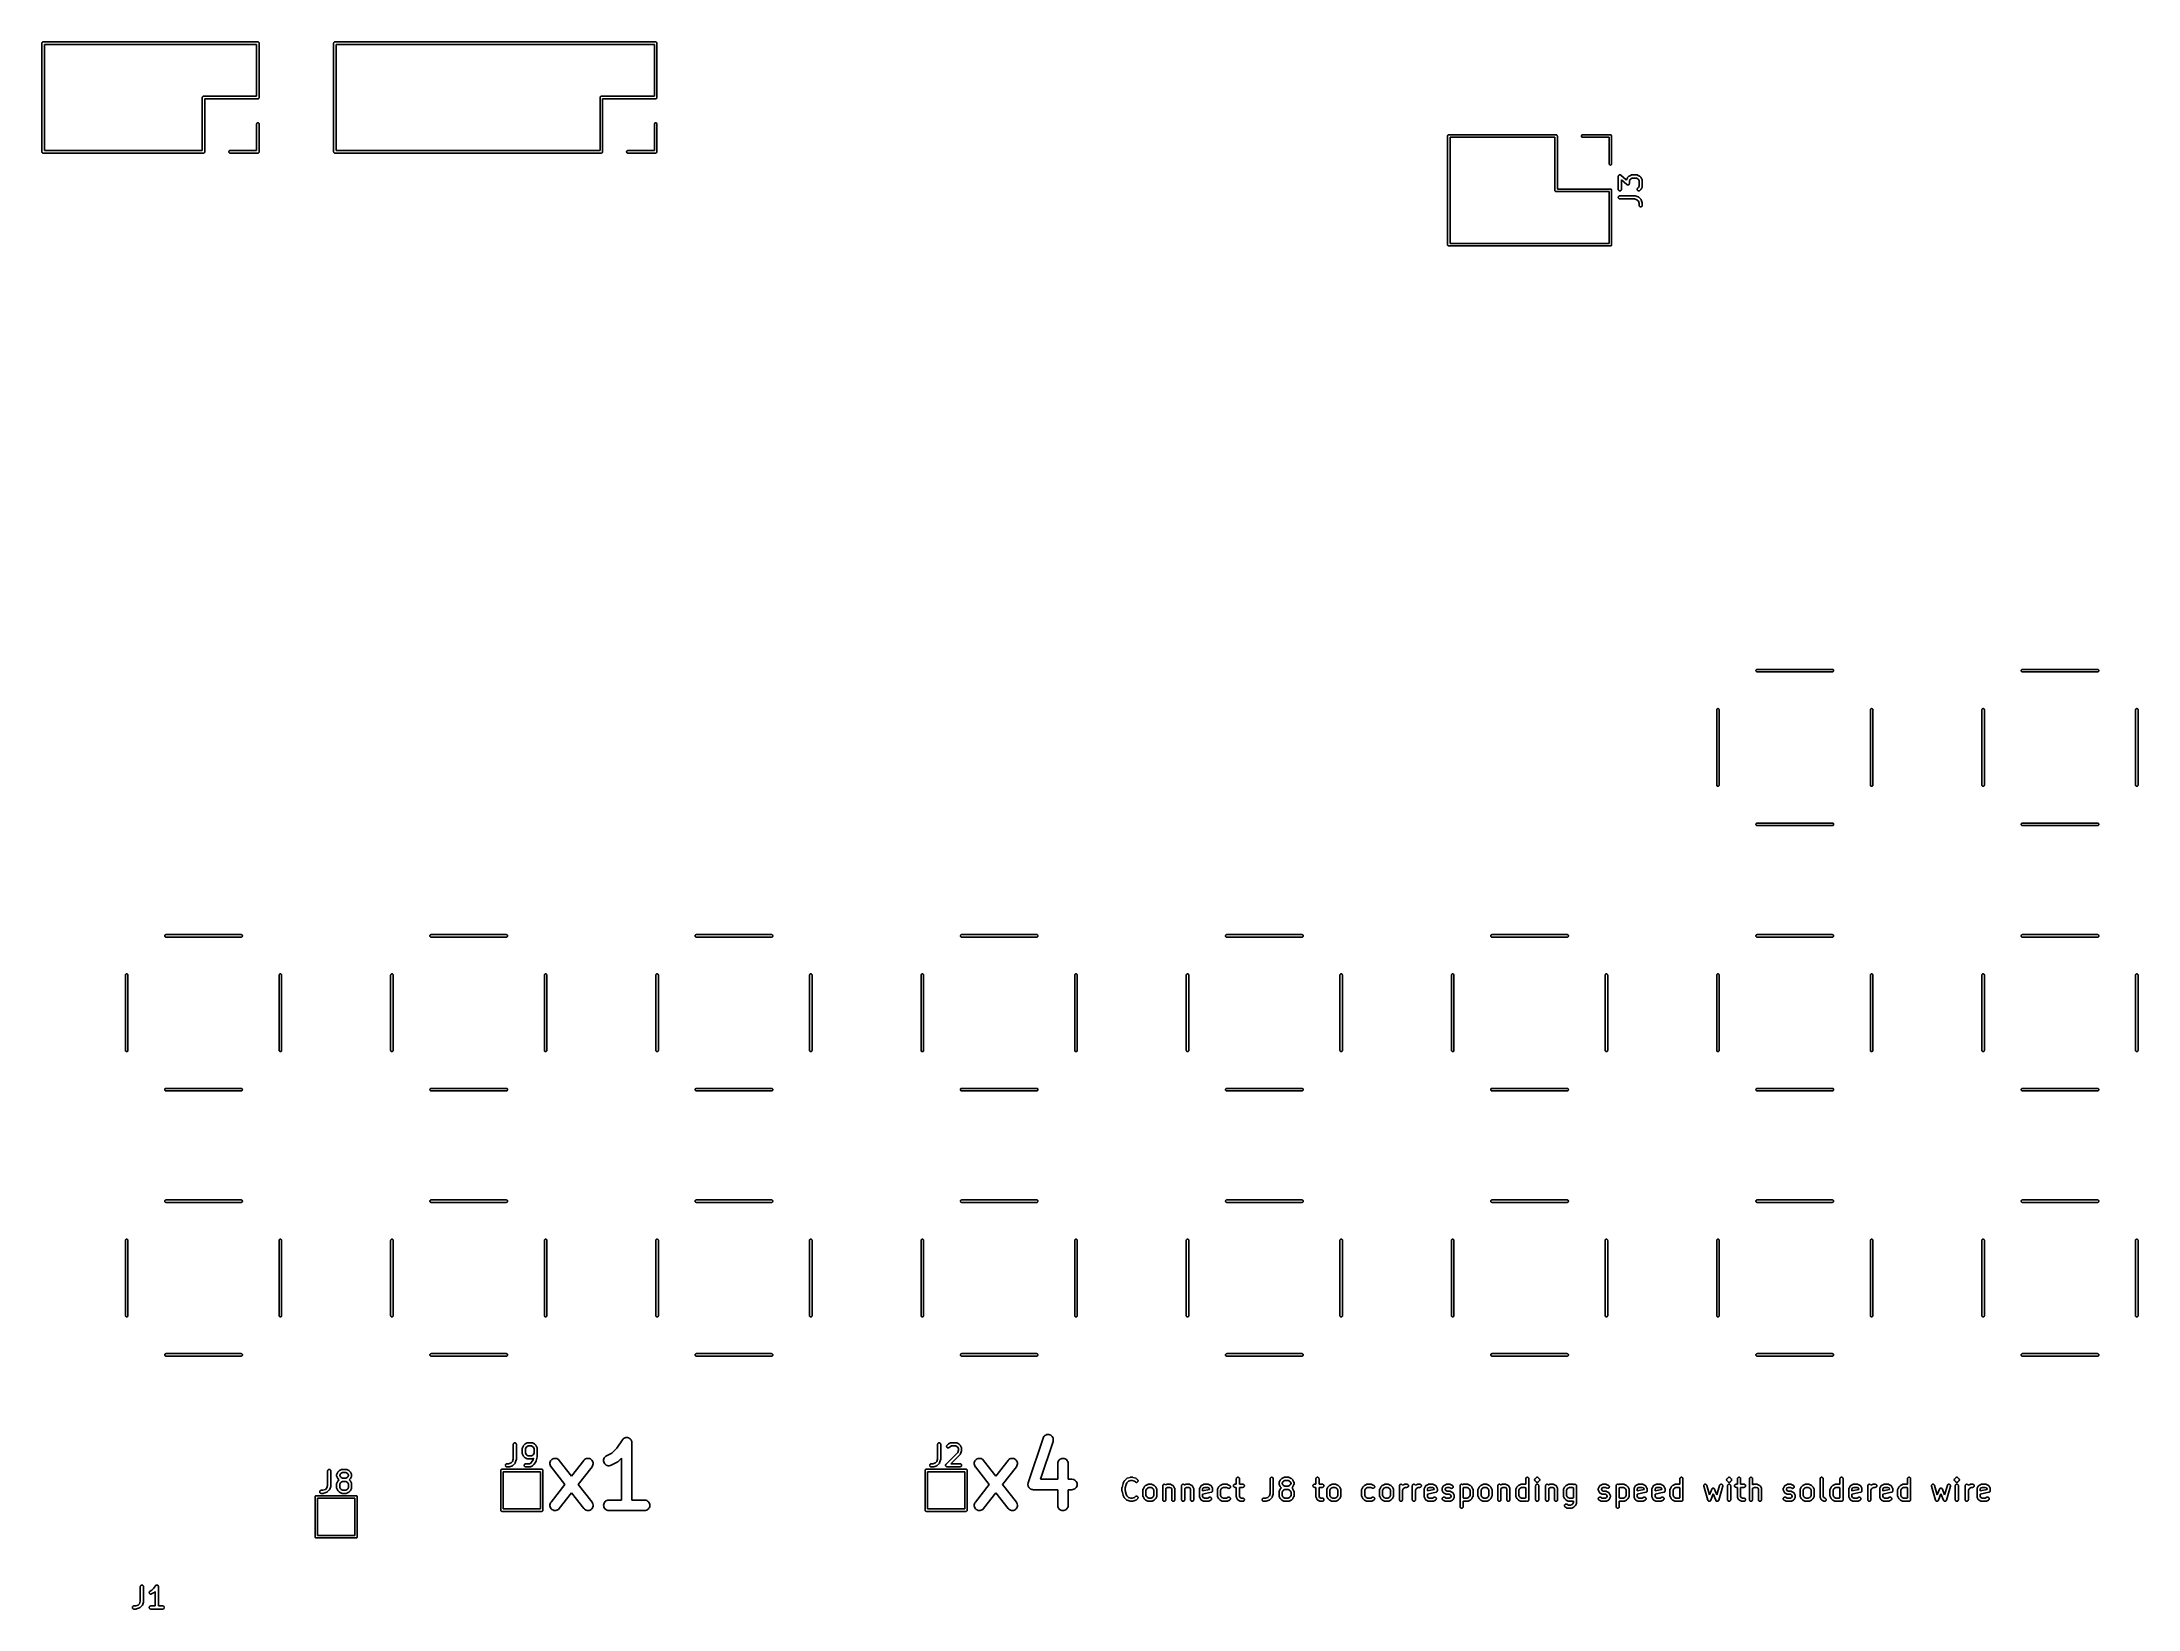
# Model space of a CAD drawing. Extents: x 5 to 8.95, y -4.82 to -1.87.
import ezdxf

# ---------------------------------------------------------------- set-up
doc = ezdxf.new("R2010")
doc.units = 0
doc.header["$MEASUREMENT"] = 0
doc.layers.add('BLACK', color=7, linetype='CONTINUOUS')

msp = doc.modelspace()

# ---------------------------------------------------------------- linework, layer by layer
at = {"layer": 'BLACK', "linetype": 'CONTINUOUS'}
for p, q in [((4.99526, -1.87264), (4.99531, -1.87217)), ((4.99528, -1.87275), (4.99526, -1.87264)), ((4.99528, -2.07725), (4.99528, -1.87275)), ((4.99531, -1.87217), (4.99544, -1.87173)), ((4.99544, -1.87173), (4.99566, -1.87132)), ((4.99566, -1.87132), (4.99596, -1.87096)), ((4.99596, -1.87096), (4.99632, -1.87066)), ((4.99632, -1.87066), (4.99673, -1.87044)), ((4.99673, -1.87044), (4.99717, -1.87031)), ((4.99717, -1.87031), (4.99752, -1.87028)), ((4.99752, -1.87028), (4.99764, -1.87026)), ((4.99752, -1.87028), (4.99752, -1.87028)), ((4.99764, -1.87026), (4.99775, -1.87028)), ((4.99775, -1.87028), (5.40225, -1.87028)), ((5, -1.875), (5, -2.075)), ((5.4, -1.875), (5, -1.875)), ((5.4, -1.97264), (5.4, -1.875)), ((5.40225, -1.87028), (5.40236, -1.87026)), ((5.40236, -1.87026), (5.40248, -1.87028)), ((5.40248, -1.87028), (5.40283, -1.87031)), ((5.40283, -1.87031), (5.40327, -1.87044)), ((5.40327, -1.87044), (5.40368, -1.87066)), ((5.40368, -1.87066), (5.40404, -1.87096)), ((5.40404, -1.87096), (5.40434, -1.87132)), ((5.40434, -1.87132), (5.40456, -1.87173)), ((5.40456, -1.87173), (5.40469, -1.87217)), ((5.40469, -1.87217), (5.40474, -1.87264)), ((5.40474, -1.87264), (5.40472, -1.87275)), ((5.40472, -1.87275), (5.40472, -1.97488)), ((5.54526, -1.87264), (5.54531, -1.87217)), ((5.54528, -1.87275), (5.54526, -1.87264)), ((5.54528, -2.07725), (5.54528, -1.87275)), ((5.54531, -1.87217), (5.54544, -1.87173)), ((5.54544, -1.87173), (5.54566, -1.87132)), ((5.54566, -1.87132), (5.54596, -1.87096)), ((5.54596, -1.87096), (5.54632, -1.87066)), ((5.54632, -1.87066), (5.54673, -1.87044)), ((5.54673, -1.87044), (5.54717, -1.87031)), ((5.54717, -1.87031), (5.54752, -1.87028)), ((5.54752, -1.87028), (5.54764, -1.87026)), ((5.54752, -1.87028), (5.54752, -1.87028)), ((5.54764, -1.87026), (5.54775, -1.87028)), ((5.54775, -1.87028), (6.15225, -1.87028)), ((5.55, -1.875), (5.55, -2.075)), ((6.15, -1.875), (5.55, -1.875)), ((6.15, -1.97264), (6.15, -1.875)), ((6.15225, -1.87028), (6.15236, -1.87026)), ((6.15236, -1.87026), (6.15248, -1.87028)), ((6.15248, -1.87028), (6.15283, -1.87031)), ((6.15283, -1.87031), (6.15327, -1.87044)), ((6.15327, -1.87044), (6.15368, -1.87066)), ((6.15368, -1.87066), (6.15404, -1.87096)), ((6.15404, -1.87096), (6.15434, -1.87132)), ((6.15434, -1.87132), (6.15456, -1.87173)), ((6.15456, -1.87173), (6.15469, -1.87217)), ((6.15469, -1.87217), (6.15474, -1.87264)), ((6.15474, -1.87264), (6.15472, -1.87275)), ((6.15472, -1.87275), (6.15472, -1.97488)), ((5.29763, -1.975), (5.29767, -1.97454)), ((5.29764, -1.97512), (5.29763, -1.975)), ((5.29764, -2.075), (5.29764, -1.97512)), ((5.29767, -1.97454), (5.29781, -1.97409)), ((5.29781, -1.97409), (5.29803, -1.97368)), ((5.29803, -1.97368), (5.29832, -1.97332)), ((5.29832, -1.97332), (5.29868, -1.97303)), ((5.29868, -1.97303), (5.29909, -1.97281)), ((5.29909, -1.97281), (5.29954, -1.97267)), ((5.29954, -1.97267), (5.29988, -1.97264)), ((5.29988, -1.97264), (5.3, -1.97263)), ((5.29988, -1.97264), (5.29988, -1.97264)), ((5.3, -1.97263), (5.30012, -1.97264)), ((5.30012, -1.97264), (5.4, -1.97264)), ((5.40456, -1.97591), (5.40434, -1.97632)), ((5.40469, -1.97546), (5.40456, -1.97591)), ((5.40474, -1.975), (5.40469, -1.97546)), ((5.40472, -1.97488), (5.40474, -1.975)), ((6.04763, -1.975), (6.04767, -1.97454)), ((6.04764, -1.97512), (6.04763, -1.975)), ((6.04764, -2.075), (6.04764, -1.97512)), ((6.04767, -1.97454), (6.04781, -1.97409)), ((6.04781, -1.97409), (6.04803, -1.97368)), ((6.04803, -1.97368), (6.04832, -1.97332)), ((6.04832, -1.97332), (6.04868, -1.97303)), ((6.04868, -1.97303), (6.04909, -1.97281)), ((6.04909, -1.97281), (6.04954, -1.97267)), ((6.04954, -1.97267), (6.04988, -1.97264)), ((6.04988, -1.97264), (6.05, -1.97263)), ((6.04988, -1.97264), (6.04988, -1.97264)), ((6.05, -1.97263), (6.05012, -1.97264)), ((6.05012, -1.97264), (6.15, -1.97264)), ((6.15456, -1.97591), (6.15434, -1.97632)), ((6.15469, -1.97546), (6.15456, -1.97591)), ((6.15474, -1.975), (6.15469, -1.97546)), ((6.15472, -1.97488), (6.15474, -1.975)), ((5.40225, -1.97736), (5.30236, -1.97736)), ((5.30236, -1.97736), (5.30236, -2.07725)), ((5.40236, -1.97737), (5.40225, -1.97736)), ((5.40248, -1.97736), (5.40236, -1.97737)), ((5.40283, -1.97733), (5.40248, -1.97736)), ((5.40248, -1.97736), (5.40248, -1.97736)), ((5.40327, -1.97719), (5.40283, -1.97733)), ((5.40368, -1.97697), (5.40327, -1.97719)), ((5.40404, -1.97668), (5.40368, -1.97697)), ((5.40434, -1.97632), (5.40404, -1.97668)), ((6.15225, -1.97736), (6.05236, -1.97736)), ((6.05236, -1.97736), (6.05236, -2.07725)), ((6.15236, -1.97737), (6.15225, -1.97736)), ((6.15248, -1.97736), (6.15236, -1.97737)), ((6.15283, -1.97733), (6.15248, -1.97736)), ((6.15248, -1.97736), (6.15248, -1.97736)), ((6.15327, -1.97719), (6.15283, -1.97733)), ((6.15368, -1.97697), (6.15327, -1.97719)), ((6.15404, -1.97668), (6.15368, -1.97697)), ((6.15434, -1.97632), (6.15404, -1.97668)), ((5.4, -2.02488), (5.40003, -2.02454)), ((5.4, -2.075), (5.4, -2.02488)), ((5.40003, -2.02454), (5.40017, -2.02409)), ((5.40017, -2.02409), (5.40039, -2.02368)), ((5.40039, -2.02368), (5.40068, -2.02332)), ((5.40068, -2.02332), (5.40104, -2.02303)), ((5.40104, -2.02303), (5.40145, -2.02281)), ((5.40145, -2.02281), (5.4019, -2.02267)), ((5.4019, -2.02267), (5.40236, -2.02263)), ((5.40236, -2.02263), (5.40283, -2.02267)), ((5.40283, -2.02267), (5.40327, -2.02281)), ((5.40327, -2.02281), (5.40368, -2.02303)), ((5.40368, -2.02303), (5.40404, -2.02332)), ((5.40404, -2.02332), (5.40434, -2.02368)), ((5.40434, -2.02368), (5.40456, -2.02409)), ((5.40456, -2.02409), (5.40469, -2.02454)), ((5.40469, -2.02454), (5.40472, -2.02488)), ((5.40472, -2.02488), (5.40472, -2.07725)), ((6.15, -2.02488), (6.15003, -2.02454)), ((6.15, -2.075), (6.15, -2.02488)), ((6.15003, -2.02454), (6.15017, -2.02409)), ((6.15017, -2.02409), (6.15039, -2.02368)), ((6.15039, -2.02368), (6.15068, -2.02332)), ((6.15068, -2.02332), (6.15104, -2.02303)), ((6.15104, -2.02303), (6.15145, -2.02281)), ((6.15145, -2.02281), (6.1519, -2.02267)), ((6.1519, -2.02267), (6.15236, -2.02263)), ((6.15236, -2.02263), (6.15283, -2.02267)), ((6.15283, -2.02267), (6.15327, -2.02281)), ((6.15327, -2.02281), (6.15368, -2.02303)), ((6.15368, -2.02303), (6.15404, -2.02332)), ((6.15404, -2.02332), (6.15434, -2.02368)), ((6.15434, -2.02368), (6.15456, -2.02409)), ((6.15456, -2.02409), (6.15469, -2.02454)), ((6.15469, -2.02454), (6.15472, -2.02488)), ((6.15472, -2.02488), (6.15472, -2.07725)), ((7.64526, -2.04764), (7.64531, -2.04717)), ((7.64528, -2.04775), (7.64526, -2.04764)), ((7.64528, -2.25225), (7.64528, -2.04775)), ((7.64531, -2.04717), (7.64544, -2.04673)), ((7.64544, -2.04673), (7.64566, -2.04632)), ((7.64566, -2.04632), (7.64596, -2.04596)), ((7.64596, -2.04596), (7.64632, -2.04566)), ((7.64632, -2.04566), (7.64673, -2.04544)), ((7.64673, -2.04544), (7.64717, -2.04531)), ((7.64717, -2.04531), (7.64752, -2.04528)), ((7.64752, -2.04528), (7.64764, -2.04526)), ((7.64764, -2.04526), (7.64775, -2.04528)), ((7.64775, -2.04528), (7.84988, -2.04528)), ((7.65, -2.05), (7.65, -2.25)), ((7.84764, -2.05), (7.65, -2.05)), ((7.84764, -2.14988), (7.84764, -2.05)), ((7.84988, -2.04528), (7.85, -2.04526)), ((7.85, -2.04526), (7.85012, -2.04528)), ((7.85012, -2.04528), (7.85012, -2.04528)), ((7.85012, -2.04528), (7.85046, -2.04531)), ((7.85046, -2.04531), (7.85091, -2.04544)), ((7.85091, -2.04544), (7.85132, -2.04566)), ((7.85132, -2.04566), (7.85168, -2.04596)), ((7.85168, -2.04596), (7.85197, -2.04632)), ((7.85197, -2.04632), (7.85219, -2.04673)), ((7.85219, -2.04673), (7.85233, -2.04717)), ((7.85233, -2.04717), (7.85237, -2.04764)), ((7.85237, -2.04764), (7.85236, -2.04775)), ((7.85236, -2.04775), (7.85236, -2.14764)), ((7.89763, -2.04764), (7.89767, -2.04717)), ((7.89767, -2.0481), (7.89763, -2.04764)), ((7.89767, -2.04717), (7.89781, -2.04673)), ((7.89781, -2.04855), (7.89767, -2.0481)), ((7.89781, -2.04673), (7.89803, -2.04632)), ((7.89803, -2.04896), (7.89781, -2.04855)), ((7.89803, -2.04632), (7.89832, -2.04596)), ((7.89832, -2.04932), (7.89803, -2.04896)), ((7.89832, -2.04596), (7.89868, -2.04566)), ((7.89868, -2.04961), (7.89832, -2.04932)), ((7.89868, -2.04566), (7.89909, -2.04544)), ((7.89909, -2.04983), (7.89868, -2.04961)), ((7.89909, -2.04544), (7.89954, -2.04531)), ((7.89954, -2.04997), (7.89909, -2.04983)), ((7.89954, -2.04531), (7.89988, -2.04528)), ((7.89988, -2.05), (7.89954, -2.04997)), ((7.89988, -2.04528), (7.95225, -2.04528)), ((7.95, -2.05), (7.89988, -2.05)), ((7.95, -2.10012), (7.95, -2.05)), ((7.95225, -2.04528), (7.95236, -2.04526)), ((7.95236, -2.04526), (7.95248, -2.04528)), ((7.95248, -2.04528), (7.95248, -2.04528)), ((7.95248, -2.04528), (7.95283, -2.04531)), ((7.95283, -2.04531), (7.95327, -2.04544)), ((7.95327, -2.04544), (7.95368, -2.04566)), ((7.95368, -2.04566), (7.95404, -2.04596)), ((7.95404, -2.04596), (7.95434, -2.04632)), ((7.95434, -2.04632), (7.95456, -2.04673)), ((7.95456, -2.04673), (7.95469, -2.04717)), ((7.95469, -2.04717), (7.95474, -2.04764)), ((7.95474, -2.04764), (7.95472, -2.04775)), ((7.95472, -2.04775), (7.95472, -2.10012)), ((4.99526, -2.07736), (4.99528, -2.07725)), ((4.99531, -2.07783), (4.99526, -2.07736)), ((4.99544, -2.07827), (4.99531, -2.07783)), ((4.99566, -2.07868), (4.99544, -2.07827)), ((4.99596, -2.07904), (4.99566, -2.07868)), ((4.99632, -2.07934), (4.99596, -2.07904)), ((4.99673, -2.07956), (4.99632, -2.07934)), ((4.99717, -2.07969), (4.99673, -2.07956)), ((4.99764, -2.07974), (4.99717, -2.07969)), ((4.99775, -2.07972), (4.99764, -2.07974)), ((5.29988, -2.07972), (4.99775, -2.07972)), ((5, -2.075), (5.29764, -2.075)), ((5.3, -2.07974), (5.29988, -2.07972)), ((5.30012, -2.07972), (5.3, -2.07974)), ((5.30046, -2.07969), (5.30012, -2.07972)), ((5.30012, -2.07972), (5.30012, -2.07972)), ((5.30091, -2.07956), (5.30046, -2.07969)), ((5.30132, -2.07934), (5.30091, -2.07956)), ((5.30168, -2.07904), (5.30132, -2.07934)), ((5.30197, -2.07868), (5.30168, -2.07904)), ((5.30219, -2.07827), (5.30197, -2.07868)), ((5.30233, -2.07783), (5.30219, -2.07827)), ((5.30237, -2.07736), (5.30233, -2.07783)), ((5.30236, -2.07725), (5.30237, -2.07736)), ((5.34763, -2.07736), (5.34767, -2.0769)), ((5.34767, -2.07783), (5.34763, -2.07736)), ((5.34767, -2.0769), (5.34781, -2.07645)), ((5.34781, -2.07827), (5.34767, -2.07783)), ((5.34781, -2.07645), (5.34803, -2.07604)), ((5.34803, -2.07868), (5.34781, -2.07827)), ((5.34803, -2.07604), (5.34832, -2.07568)), ((5.34832, -2.07904), (5.34803, -2.07868)), ((5.34832, -2.07568), (5.34868, -2.07539)), ((5.34868, -2.07934), (5.34832, -2.07904)), ((5.34868, -2.07539), (5.34909, -2.07517)), ((5.34909, -2.07956), (5.34868, -2.07934)), ((5.34909, -2.07517), (5.34954, -2.07503)), ((5.34954, -2.07969), (5.34909, -2.07956)), ((5.34954, -2.07503), (5.34988, -2.075)), ((5.34988, -2.07972), (5.34954, -2.07969)), ((5.34988, -2.075), (5.4, -2.075)), ((5.40225, -2.07972), (5.34988, -2.07972)), ((5.40236, -2.07974), (5.40225, -2.07972)), ((5.40248, -2.07972), (5.40236, -2.07974)), ((5.40283, -2.07969), (5.40248, -2.07972)), ((5.40248, -2.07972), (5.40248, -2.07972)), ((5.40327, -2.07956), (5.40283, -2.07969)), ((5.40368, -2.07934), (5.40327, -2.07956)), ((5.40404, -2.07904), (5.40368, -2.07934)), ((5.40434, -2.07868), (5.40404, -2.07904)), ((5.40456, -2.07827), (5.40434, -2.07868)), ((5.40469, -2.07783), (5.40456, -2.07827)), ((5.40474, -2.07736), (5.40469, -2.07783)), ((5.40472, -2.07725), (5.40474, -2.07736)), ((5.54526, -2.07736), (5.54528, -2.07725)), ((5.54531, -2.07783), (5.54526, -2.07736)), ((5.54544, -2.07827), (5.54531, -2.07783)), ((5.54566, -2.07868), (5.54544, -2.07827)), ((5.54596, -2.07904), (5.54566, -2.07868)), ((5.54632, -2.07934), (5.54596, -2.07904)), ((5.54673, -2.07956), (5.54632, -2.07934)), ((5.54717, -2.07969), (5.54673, -2.07956)), ((5.54764, -2.07974), (5.54717, -2.07969)), ((5.54775, -2.07972), (5.54764, -2.07974)), ((6.04988, -2.07972), (5.54775, -2.07972)), ((5.55, -2.075), (6.04764, -2.075)), ((6.05, -2.07974), (6.04988, -2.07972)), ((6.05012, -2.07972), (6.05, -2.07974)), ((6.05046, -2.07969), (6.05012, -2.07972)), ((6.05012, -2.07972), (6.05012, -2.07972)), ((6.05091, -2.07956), (6.05046, -2.07969)), ((6.05132, -2.07934), (6.05091, -2.07956)), ((6.05168, -2.07904), (6.05132, -2.07934)), ((6.05197, -2.07868), (6.05168, -2.07904)), ((6.05219, -2.07827), (6.05197, -2.07868)), ((6.05233, -2.07783), (6.05219, -2.07827)), ((6.05237, -2.07736), (6.05233, -2.07783)), ((6.05236, -2.07725), (6.05237, -2.07736)), ((6.09763, -2.07736), (6.09767, -2.0769)), ((6.09767, -2.07783), (6.09763, -2.07736)), ((6.09767, -2.0769), (6.09781, -2.07645)), ((6.09781, -2.07827), (6.09767, -2.07783)), ((6.09781, -2.07645), (6.09803, -2.07604)), ((6.09803, -2.07868), (6.09781, -2.07827)), ((6.09803, -2.07604), (6.09832, -2.07568)), ((6.09832, -2.07904), (6.09803, -2.07868)), ((6.09832, -2.07568), (6.09868, -2.07539)), ((6.09868, -2.07934), (6.09832, -2.07904)), ((6.09868, -2.07539), (6.09909, -2.07517)), ((6.09909, -2.07956), (6.09868, -2.07934)), ((6.09909, -2.07517), (6.09954, -2.07503)), ((6.09954, -2.07969), (6.09909, -2.07956)), ((6.09954, -2.07503), (6.09988, -2.075)), ((6.09988, -2.07972), (6.09954, -2.07969)), ((6.09988, -2.075), (6.15, -2.075)), ((6.15225, -2.07972), (6.09988, -2.07972)), ((6.15236, -2.07974), (6.15225, -2.07972)), ((6.15248, -2.07972), (6.15236, -2.07974)), ((6.15283, -2.07969), (6.15248, -2.07972)), ((6.15248, -2.07972), (6.15248, -2.07972)), ((6.15327, -2.07956), (6.15283, -2.07969)), ((6.15368, -2.07934), (6.15327, -2.07956)), ((6.15404, -2.07904), (6.15368, -2.07934)), ((6.15434, -2.07868), (6.15404, -2.07904)), ((6.15456, -2.07827), (6.15434, -2.07868)), ((6.15469, -2.07783), (6.15456, -2.07827)), ((6.15474, -2.07736), (6.15469, -2.07783)), ((6.15472, -2.07725), (6.15474, -2.07736)), ((7.95003, -2.10046), (7.95, -2.10012)), ((7.95017, -2.10091), (7.95003, -2.10046)), ((7.95039, -2.10132), (7.95017, -2.10091)), ((7.95068, -2.10168), (7.95039, -2.10132)), ((7.95104, -2.10197), (7.95068, -2.10168)), ((7.95145, -2.10219), (7.95104, -2.10197)), ((7.9519, -2.10233), (7.95145, -2.10219)), ((7.95236, -2.10237), (7.9519, -2.10233)), ((7.95283, -2.10233), (7.95236, -2.10237)), ((7.95327, -2.10219), (7.95283, -2.10233)), ((7.95368, -2.10197), (7.95327, -2.10219)), ((7.95404, -2.10168), (7.95368, -2.10197)), ((7.95434, -2.10132), (7.95404, -2.10168)), ((7.95456, -2.10091), (7.95434, -2.10132)), ((7.95469, -2.10046), (7.95456, -2.10091)), ((7.95472, -2.10012), (7.95469, -2.10046)), ((7.96722, -2.12371), (7.96724, -2.12353)), ((7.96722, -2.12375), (7.96722, -2.12371)), ((7.96722, -2.14813), (7.96722, -2.12375)), ((7.96724, -2.12353), (7.96725, -2.12334)), ((7.96725, -2.12334), (7.96727, -2.12324)), ((7.96727, -2.12324), (7.96728, -2.12314)), ((7.96728, -2.12314), (7.96734, -2.12296)), ((7.96734, -2.12296), (7.96738, -2.12278)), ((7.96738, -2.12278), (7.96743, -2.12269)), ((7.96743, -2.12269), (7.96746, -2.12259)), ((7.96746, -2.12259), (7.96755, -2.12243)), ((7.96755, -2.12243), (7.96763, -2.12226)), ((7.96763, -2.12226), (7.96769, -2.12218)), ((7.96769, -2.12218), (7.96774, -2.12209)), ((7.96774, -2.12209), (7.96786, -2.12194)), ((7.96786, -2.12194), (7.96796, -2.12179)), ((7.96796, -2.12179), (7.96804, -2.12172)), ((7.96804, -2.12172), (7.96811, -2.12164)), ((7.96811, -2.12164), (7.96825, -2.12153)), ((7.96825, -2.12153), (7.96839, -2.1214)), ((7.96839, -2.1214), (7.96847, -2.12135)), ((7.96847, -2.12135), (7.96856, -2.12128)), ((7.96856, -2.12128), (7.96872, -2.1212)), ((7.96872, -2.1212), (7.96888, -2.1211)), ((7.96888, -2.1211), (7.96897, -2.12106)), ((7.96897, -2.12106), (7.96907, -2.12102)), ((7.96907, -2.12102), (7.96924, -2.12096)), ((7.96924, -2.12096), (7.96942, -2.1209)), ((7.96942, -2.1209), (7.96952, -2.12088)), ((7.96952, -2.12088), (7.96962, -2.12085)), ((7.96962, -2.12085), (7.9698, -2.12084)), ((7.9698, -2.12084), (7.96999, -2.12081)), ((7.96999, -2.12081), (7.97009, -2.12081)), ((7.97009, -2.12081), (7.97019, -2.1208)), ((7.97019, -2.1208), (7.97038, -2.12082)), ((7.97038, -2.12082), (7.97056, -2.12083)), ((7.97056, -2.12083), (7.97066, -2.12085)), ((7.97066, -2.12085), (7.97077, -2.12086)), ((7.97077, -2.12086), (7.97094, -2.12092)), ((7.97094, -2.12092), (7.97112, -2.12096)), ((7.97112, -2.12096), (7.97122, -2.121)), ((7.97122, -2.121), (7.97132, -2.12103)), ((7.97132, -2.12103), (7.97148, -2.12112)), ((7.97148, -2.12112), (7.97165, -2.1212)), ((7.97165, -2.1212), (7.97173, -2.12126)), ((7.97173, -2.12126), (7.97182, -2.12131)), ((7.97182, -2.12131), (7.97197, -2.12142)), ((7.97197, -2.12142), (7.97212, -2.12153)), ((7.97212, -2.12153), (7.98233, -2.13046)), ((7.98323, -2.1391), (7.97313, -2.13026)), ((7.97313, -2.13026), (7.97313, -2.14813)), ((7.98233, -2.13046), (7.9824, -2.13028)), ((7.9824, -2.13028), (7.98246, -2.13009)), ((7.98246, -2.13009), (7.9825, -2.13001)), ((7.9825, -2.13001), (7.98253, -2.12993)), ((7.98253, -2.12993), (7.9844, -2.12618)), ((7.9844, -2.12618), (7.98442, -2.12615)), ((7.98442, -2.12615), (7.98451, -2.12601)), ((7.98451, -2.12601), (7.98459, -2.12586)), ((7.98459, -2.12586), (7.98467, -2.12577)), ((7.98467, -2.12577), (7.98474, -2.12566)), ((7.98474, -2.12566), (7.98485, -2.12554)), ((7.98485, -2.12554), (7.98496, -2.12541)), ((7.98496, -2.12541), (7.98683, -2.12354)), ((7.98683, -2.12354), (7.98686, -2.12351)), ((7.98686, -2.12351), (7.98699, -2.12341)), ((7.98699, -2.12341), (7.98711, -2.12329)), ((7.98711, -2.12329), (7.98722, -2.12323)), ((7.98722, -2.12323), (7.98731, -2.12315)), ((7.98731, -2.12315), (7.98746, -2.12308)), ((7.98746, -2.12308), (7.9876, -2.12299)), ((7.9876, -2.12299), (7.99135, -2.12111)), ((7.98947, -2.12925), (7.98812, -2.13195)), ((7.98812, -2.13195), (7.98812, -2.13688)), ((7.99067, -2.12805), (7.98947, -2.12925)), ((7.99337, -2.12671), (7.99067, -2.12805)), ((7.99135, -2.12111), (7.99139, -2.12109)), ((7.99139, -2.12109), (7.99147, -2.12106)), ((7.99147, -2.12106), (7.99154, -2.12102)), ((7.99154, -2.12102), (7.99174, -2.12096)), ((7.99174, -2.12096), (7.99193, -2.1209)), ((7.99193, -2.1209), (7.99201, -2.12088)), ((7.99201, -2.12088), (7.9921, -2.12086)), ((7.9921, -2.12086), (7.9923, -2.12084)), ((7.9923, -2.12084), (7.9925, -2.12081)), ((7.9925, -2.12081), (7.99258, -2.12081)), ((7.99258, -2.12081), (7.99267, -2.1208)), ((7.99267, -2.1208), (8.00204, -2.1208)), ((8.00135, -2.12671), (7.99337, -2.12671)), ((8.00404, -2.12805), (8.00135, -2.12671)), ((8.00204, -2.1208), (8.00208, -2.1208)), ((8.00208, -2.1208), (8.00217, -2.12081)), ((8.00217, -2.12081), (8.00226, -2.12081)), ((8.00226, -2.12081), (8.00246, -2.12084)), ((8.00246, -2.12084), (8.00266, -2.12087)), ((8.00266, -2.12087), (8.00274, -2.12089)), ((8.00274, -2.12089), (8.00283, -2.12091)), ((8.00283, -2.12091), (8.00301, -2.12098)), ((8.00301, -2.12098), (8.00321, -2.12104)), ((8.00321, -2.12104), (8.00328, -2.12108)), ((8.00328, -2.12108), (8.00336, -2.12111)), ((8.00336, -2.12111), (8.00711, -2.12299)), ((8.00524, -2.12925), (8.00404, -2.12805)), ((8.00659, -2.13195), (8.00524, -2.12925)), ((8.00659, -2.1418), (8.00659, -2.13195)), ((8.00711, -2.12299), (8.00715, -2.12301)), ((8.00715, -2.12301), (8.00729, -2.1231)), ((8.00729, -2.1231), (8.00744, -2.12317)), ((8.00744, -2.12317), (8.00753, -2.12325)), ((8.00753, -2.12325), (8.00763, -2.12332)), ((8.00763, -2.12332), (8.00775, -2.12343)), ((8.00775, -2.12343), (8.00788, -2.12354)), ((8.00788, -2.12354), (8.00976, -2.12541)), ((8.00976, -2.12541), (8.00978, -2.12544)), ((8.00978, -2.12544), (8.00989, -2.12557)), ((8.00989, -2.12557), (8.01, -2.12569)), ((8.01, -2.12569), (8.01007, -2.1258)), ((8.01007, -2.1258), (8.01014, -2.12589)), ((8.01014, -2.12589), (8.01022, -2.12604)), ((8.01022, -2.12604), (8.01031, -2.12618)), ((8.01031, -2.12618), (8.01218, -2.12993)), ((8.01218, -2.12993), (8.0122, -2.12997)), ((8.0122, -2.12997), (8.01223, -2.13005)), ((8.01223, -2.13005), (8.01227, -2.13013)), ((8.01227, -2.13013), (8.01233, -2.13032)), ((8.01233, -2.13032), (8.0124, -2.13051)), ((8.0124, -2.13051), (8.01241, -2.1306)), ((8.01241, -2.1306), (8.01244, -2.13068)), ((8.01244, -2.13068), (8.01246, -2.13088)), ((8.01246, -2.13088), (8.01249, -2.13108)), ((8.01249, -2.13108), (8.01249, -2.13117)), ((8.01249, -2.13117), (8.0125, -2.13125)), ((8.0125, -2.13125), (8.0125, -2.1425)), ((7.84763, -2.15), (7.84764, -2.14988)), ((7.84767, -2.15046), (7.84763, -2.15)), ((7.84781, -2.15091), (7.84767, -2.15046)), ((7.84803, -2.15132), (7.84781, -2.15091)), ((7.84832, -2.15168), (7.84803, -2.15132)), ((7.84868, -2.15197), (7.84832, -2.15168)), ((7.84909, -2.15219), (7.84868, -2.15197)), ((7.84954, -2.15233), (7.84909, -2.15219)), ((7.84988, -2.15236), (7.84954, -2.15233)), ((7.85, -2.15237), (7.84988, -2.15236)), ((7.84988, -2.15236), (7.84988, -2.15236)), ((7.85012, -2.15236), (7.85, -2.15237)), ((7.95, -2.15236), (7.85012, -2.15236)), ((7.85236, -2.14764), (7.95225, -2.14764)), ((7.95, -2.25), (7.95, -2.15236)), ((7.95225, -2.14764), (7.95236, -2.14763)), ((7.95236, -2.14763), (7.95248, -2.14764)), ((7.95248, -2.14764), (7.95248, -2.14764)), ((7.95248, -2.14764), (7.95283, -2.14767)), ((7.95283, -2.14767), (7.95327, -2.14781)), ((7.95327, -2.14781), (7.95368, -2.14803)), ((7.95368, -2.14803), (7.95404, -2.14832)), ((7.95404, -2.14832), (7.95434, -2.14868)), ((7.95434, -2.14868), (7.95456, -2.14909)), ((7.95456, -2.14909), (7.95469, -2.14954)), ((7.95469, -2.14954), (7.95474, -2.15)), ((7.95474, -2.15), (7.95472, -2.15012)), ((7.95472, -2.15012), (7.95472, -2.25225)), ((7.96728, -2.1487), (7.96722, -2.14813)), ((7.96722, -2.1631), (7.96728, -2.16253)), ((7.96727, -2.16368), (7.96722, -2.1631)), ((7.96743, -2.16423), (7.96727, -2.16368)), ((7.96744, -2.14925), (7.96728, -2.1487)), ((7.96728, -2.16253), (7.96745, -2.16198)), ((7.9677, -2.16474), (7.96743, -2.16423)), ((7.96771, -2.14976), (7.96744, -2.14925)), ((7.96745, -2.16198), (7.96772, -2.16147)), ((7.96806, -2.16519), (7.9677, -2.16474)), ((7.96808, -2.15021), (7.96771, -2.14976)), ((7.96772, -2.16147), (7.96809, -2.16103)), ((7.9685, -2.16556), (7.96806, -2.16519)), ((7.96852, -2.15057), (7.96808, -2.15021)), ((7.96809, -2.16103), (7.96854, -2.16066)), ((7.96901, -2.16584), (7.9685, -2.16556)), ((7.96903, -2.15085), (7.96852, -2.15057)), ((7.96854, -2.16066), (7.96905, -2.16039)), ((7.96956, -2.16601), (7.96901, -2.16584)), ((7.96958, -2.15102), (7.96903, -2.15085)), ((7.96905, -2.16039), (7.9696, -2.16023)), ((7.97013, -2.16608), (7.96956, -2.16601)), ((7.97015, -2.15108), (7.96958, -2.15102)), ((7.9696, -2.16023), (7.97017, -2.16017)), ((7.97017, -2.16608), (7.97013, -2.16608)), ((7.97073, -2.15103), (7.97015, -2.15108)), ((7.97017, -2.16017), (7.99829, -2.16017)), ((7.99781, -2.16608), (7.97017, -2.16608)), ((7.97128, -2.15086), (7.97073, -2.15103)), ((7.97179, -2.1506), (7.97128, -2.15086)), ((7.97224, -2.15023), (7.97179, -2.1506)), ((7.97261, -2.14979), (7.97224, -2.15023)), ((7.97289, -2.14929), (7.97261, -2.14979)), ((7.97306, -2.14874), (7.97289, -2.14929)), ((7.97312, -2.14817), (7.97306, -2.14874)), ((7.97313, -2.14813), (7.97312, -2.14817)), ((7.98338, -2.13921), (7.98323, -2.1391)), ((7.98352, -2.13932), (7.98338, -2.13921)), ((7.98361, -2.13937), (7.98352, -2.13932)), ((7.98369, -2.13943), (7.98361, -2.13937)), ((7.98386, -2.13951), (7.98369, -2.13943)), ((7.98403, -2.1396), (7.98386, -2.13951)), ((7.98413, -2.13963), (7.98403, -2.1396)), ((7.98422, -2.13967), (7.98413, -2.13963)), ((7.9844, -2.13971), (7.98422, -2.13967)), ((7.98458, -2.13977), (7.9844, -2.13971)), ((7.98468, -2.13978), (7.98458, -2.13977)), ((7.98478, -2.1398), (7.98468, -2.13978)), ((7.98497, -2.13981), (7.98478, -2.1398)), ((7.98515, -2.13983), (7.98497, -2.13981)), ((7.98525, -2.13982), (7.98515, -2.13983)), ((7.98536, -2.13982), (7.98525, -2.13982)), ((7.98554, -2.13979), (7.98536, -2.13982)), ((7.98572, -2.13978), (7.98554, -2.13979)), ((7.98582, -2.13975), (7.98572, -2.13978)), ((7.98593, -2.13973), (7.98582, -2.13975)), ((7.9861, -2.13967), (7.98593, -2.13973)), ((7.98628, -2.13961), (7.9861, -2.13967)), ((7.98637, -2.13957), (7.98628, -2.13961)), ((7.98647, -2.13953), (7.98637, -2.13957)), ((7.98662, -2.13943), (7.98647, -2.13953)), ((7.98679, -2.13935), (7.98662, -2.13943)), ((7.98687, -2.13928), (7.98679, -2.13935)), ((7.98696, -2.13923), (7.98687, -2.13928)), ((7.98709, -2.1391), (7.98696, -2.13923)), ((7.98724, -2.13899), (7.98709, -2.1391)), ((7.9873, -2.13891), (7.98724, -2.13899)), ((7.98738, -2.13884), (7.9873, -2.13891)), ((7.98749, -2.13869), (7.98738, -2.13884)), ((7.98761, -2.13854), (7.98749, -2.13869)), ((7.98766, -2.13845), (7.98761, -2.13854)), ((7.98772, -2.13837), (7.98766, -2.13845)), ((7.9878, -2.1382), (7.98772, -2.13837)), ((7.98788, -2.13804), (7.9878, -2.1382)), ((7.98792, -2.13794), (7.98788, -2.13804)), ((7.98796, -2.13785), (7.98792, -2.13794)), ((7.988, -2.13767), (7.98796, -2.13785)), ((7.98806, -2.13749), (7.988, -2.13767)), ((7.98807, -2.13739), (7.98806, -2.13749)), ((7.98809, -2.13729), (7.98807, -2.13739)), ((7.9881, -2.1371), (7.98809, -2.13729)), ((7.98812, -2.13692), (7.9881, -2.1371)), ((7.98812, -2.13688), (7.98812, -2.13692)), ((8.00232, -2.16758), (7.99781, -2.16608)), ((7.99829, -2.16017), (7.99834, -2.16017)), ((7.99834, -2.16017), (7.9985, -2.16019)), ((7.9985, -2.16019), (7.99867, -2.16019)), ((7.99867, -2.16019), (7.99879, -2.16022)), ((7.99879, -2.16022), (7.99891, -2.16024)), ((7.99891, -2.16024), (7.99907, -2.16029)), ((7.99907, -2.16029), (7.99923, -2.16032)), ((7.99923, -2.16032), (8.00485, -2.1622)), ((8.00509, -2.17034), (8.00232, -2.16758)), ((8.00284, -2.14811), (8.0029, -2.14754)), ((8.00289, -2.14869), (8.00284, -2.14811)), ((8.00306, -2.14924), (8.00289, -2.14869)), ((8.0029, -2.14754), (8.00307, -2.14699)), ((8.00333, -2.14975), (8.00306, -2.14924)), ((8.00307, -2.14699), (8.00334, -2.14648)), ((8.00369, -2.1502), (8.00333, -2.14975)), ((8.00334, -2.14648), (8.00371, -2.14604)), ((8.00413, -2.15057), (8.00369, -2.1502)), ((8.00371, -2.14604), (8.00524, -2.1445)), ((8.00464, -2.15084), (8.00413, -2.15057)), ((8.00519, -2.15102), (8.00464, -2.15084)), ((8.00485, -2.1622), (8.00489, -2.16221)), ((8.00489, -2.16221), (8.00497, -2.16225)), ((8.00497, -2.16225), (8.00505, -2.16227)), ((8.00505, -2.16227), (8.00523, -2.16237)), ((8.00659, -2.17485), (8.00509, -2.17034)), ((8.00576, -2.15108), (8.00519, -2.15102)), ((8.00523, -2.16237), (8.00541, -2.16245)), ((8.00524, -2.1445), (8.00659, -2.1418)), ((8.00541, -2.16245), (8.00548, -2.1625)), ((8.00548, -2.1625), (8.00556, -2.16254)), ((8.00556, -2.16254), (8.00572, -2.16267)), ((8.00572, -2.16267), (8.00588, -2.16279)), ((8.00634, -2.15103), (8.00576, -2.15108)), ((8.00588, -2.16279), (8.00594, -2.16285)), ((8.00594, -2.16285), (8.00601, -2.16291)), ((8.00601, -2.16291), (8.00976, -2.16666)), ((8.00689, -2.15087), (8.00634, -2.15103)), ((8.0074, -2.1506), (8.00689, -2.15087)), ((8.00785, -2.15024), (8.0074, -2.1506)), ((8.00788, -2.15021), (8.00785, -2.15024)), ((8.00976, -2.14834), (8.00788, -2.15021)), ((8.00986, -2.14821), (8.00976, -2.14834)), ((8.00976, -2.16666), (8.00978, -2.16669)), ((8.00978, -2.16669), (8.00984, -2.16676)), ((8.00984, -2.16676), (8.0099, -2.16682)), ((8.00998, -2.14809), (8.00986, -2.14821)), ((8.0099, -2.16682), (8.01002, -2.16698)), ((8.01004, -2.14799), (8.00998, -2.14809)), ((8.01002, -2.16698), (8.01014, -2.16714)), ((8.01012, -2.14789), (8.01004, -2.14799)), ((8.0102, -2.14775), (8.01012, -2.14789)), ((8.01014, -2.16714), (8.01018, -2.16722)), ((8.01018, -2.16722), (8.01023, -2.16729)), ((8.01029, -2.14761), (8.0102, -2.14775)), ((8.01023, -2.16729), (8.01032, -2.16747)), ((8.01031, -2.14757), (8.01029, -2.14761)), ((8.01218, -2.14382), (8.01031, -2.14757)), ((8.01032, -2.16747), (8.01041, -2.16765)), ((8.01041, -2.16765), (8.01043, -2.16773)), ((8.01043, -2.16773), (8.01047, -2.16781)), ((8.01047, -2.16781), (8.01234, -2.17344)), ((8.01221, -2.14374), (8.01218, -2.14382)), ((8.01226, -2.14366), (8.01221, -2.14374)), ((8.01232, -2.14347), (8.01226, -2.14366)), ((8.01239, -2.14328), (8.01232, -2.14347)), ((8.01234, -2.17344), (8.01236, -2.17348)), ((8.01236, -2.17348), (8.01239, -2.17364)), ((8.0124, -2.1432), (8.01239, -2.14328)), ((8.01243, -2.14311), (8.0124, -2.1432)), ((8.01245, -2.14291), (8.01243, -2.14311)), ((8.01249, -2.14272), (8.01245, -2.14291)), ((8.0125, -2.1425), (8.01249, -2.14254)), ((8.01249, -2.14254), (8.01249, -2.14263)), ((8.01249, -2.14263), (8.01249, -2.14272)), ((8.00659, -2.17812), (8.00659, -2.17485)), ((8.00665, -2.17869), (8.00659, -2.17812)), ((8.00681, -2.17925), (8.00665, -2.17869)), ((8.00708, -2.17976), (8.00681, -2.17925)), ((8.00745, -2.1802), (8.00708, -2.17976)), ((8.00789, -2.18057), (8.00745, -2.1802)), ((8.0084, -2.18084), (8.00789, -2.18057)), ((8.00895, -2.18101), (8.0084, -2.18084)), ((8.00952, -2.18107), (8.00895, -2.18101)), ((8.0101, -2.18102), (8.00952, -2.18107)), ((8.01065, -2.18086), (8.0101, -2.18102)), ((8.01116, -2.18059), (8.01065, -2.18086)), ((8.01161, -2.18023), (8.01116, -2.18059)), ((8.01198, -2.17979), (8.01161, -2.18023)), ((8.01226, -2.17928), (8.01198, -2.17979)), ((8.01243, -2.17874), (8.01226, -2.17928)), ((8.01239, -2.17364), (8.01244, -2.1738)), ((8.01249, -2.17816), (8.01243, -2.17874)), ((8.01244, -2.1738), (8.01245, -2.17392)), ((8.01245, -2.17392), (8.01248, -2.17404)), ((8.01248, -2.17404), (8.01248, -2.17421)), ((8.01248, -2.17421), (8.0125, -2.17437)), ((8.0125, -2.17812), (8.01249, -2.17816)), ((8.0125, -2.17437), (8.0125, -2.17812)), ((7.64526, -2.25236), (7.64528, -2.25225)), ((7.64531, -2.25283), (7.64526, -2.25236)), ((7.65, -2.25), (7.95, -2.25)), ((7.95472, -2.25248), (7.95469, -2.25283)), ((7.95472, -2.25225), (7.95474, -2.25236)), ((7.95474, -2.25236), (7.95472, -2.25248)), ((7.64544, -2.25327), (7.64531, -2.25283)), ((7.64566, -2.25368), (7.64544, -2.25327)), ((7.64596, -2.25404), (7.64566, -2.25368)), ((7.64632, -2.25434), (7.64596, -2.25404)), ((7.64673, -2.25456), (7.64632, -2.25434)), ((7.64717, -2.25469), (7.64673, -2.25456)), ((7.64752, -2.25472), (7.64717, -2.25469)), ((7.64764, -2.25474), (7.64752, -2.25472)), ((7.64752, -2.25472), (7.64752, -2.25472)), ((7.64775, -2.25472), (7.64764, -2.25474)), ((7.95225, -2.25472), (7.64775, -2.25472)), ((7.95236, -2.25474), (7.95225, -2.25472)), ((7.95283, -2.25469), (7.95236, -2.25474)), ((7.95327, -2.25456), (7.95283, -2.25469)), ((7.95368, -2.25434), (7.95327, -2.25456)), ((7.95404, -2.25404), (7.95368, -2.25434)), ((7.95434, -2.25368), (7.95404, -2.25404)), ((7.95456, -2.25327), (7.95434, -2.25368)), ((7.95469, -2.25283), (7.95456, -2.25327)), ((8.22676, -3.05512), (8.22681, -3.05466)), ((8.22681, -3.05558), (8.22676, -3.05512)), ((8.22681, -3.05466), (8.22694, -3.05421)), ((8.22694, -3.05603), (8.22681, -3.05558)), ((8.22694, -3.05421), (8.22716, -3.0538)), ((8.22716, -3.05644), (8.22694, -3.05603)), ((8.22716, -3.0538), (8.22746, -3.05344)), ((8.22746, -3.0568), (8.22716, -3.05644)), ((8.22746, -3.05344), (8.22782, -3.05314)), ((8.22782, -3.05709), (8.22746, -3.0568)), ((8.22782, -3.05314), (8.22823, -3.05293)), ((8.22823, -3.05731), (8.22782, -3.05709)), ((8.22823, -3.05293), (8.22867, -3.05279)), ((8.22867, -3.05745), (8.22823, -3.05731)), ((8.22867, -3.05279), (8.22902, -3.05276)), ((8.22902, -3.05748), (8.22867, -3.05745)), ((8.22902, -3.05276), (8.37098, -3.05276)), ((8.37098, -3.05748), (8.22902, -3.05748)), ((8.37098, -3.05276), (8.37133, -3.05279)), ((8.37133, -3.05745), (8.37098, -3.05748)), ((8.37133, -3.05279), (8.37177, -3.05293)), ((8.37177, -3.05731), (8.37133, -3.05745)), ((8.37177, -3.05293), (8.37218, -3.05314)), ((8.37218, -3.05709), (8.37177, -3.05731)), ((8.37218, -3.05314), (8.37254, -3.05344)), ((8.37254, -3.0568), (8.37218, -3.05709)), ((8.37254, -3.05344), (8.37284, -3.0538)), ((8.37284, -3.05644), (8.37254, -3.0568)), ((8.37284, -3.0538), (8.37306, -3.05421)), ((8.37306, -3.05603), (8.37284, -3.05644)), ((8.37306, -3.05421), (8.37319, -3.05466)), ((8.37319, -3.05558), (8.37306, -3.05603)), ((8.37319, -3.05466), (8.37324, -3.05512)), ((8.37324, -3.05512), (8.37319, -3.05558)), ((8.72676, -3.05512), (8.72681, -3.05466)), ((8.72681, -3.05558), (8.72676, -3.05512)), ((8.72681, -3.05466), (8.72694, -3.05421)), ((8.72694, -3.05603), (8.72681, -3.05558)), ((8.72694, -3.05421), (8.72716, -3.0538)), ((8.72716, -3.05644), (8.72694, -3.05603)), ((8.72716, -3.0538), (8.72746, -3.05344)), ((8.72746, -3.0568), (8.72716, -3.05644)), ((8.72746, -3.05344), (8.72782, -3.05314)), ((8.72782, -3.05709), (8.72746, -3.0568)), ((8.72782, -3.05314), (8.72823, -3.05293)), ((8.72823, -3.05731), (8.72782, -3.05709)), ((8.72823, -3.05293), (8.72867, -3.05279)), ((8.72867, -3.05745), (8.72823, -3.05731)), ((8.72867, -3.05279), (8.72902, -3.05276)), ((8.72902, -3.05748), (8.72867, -3.05745)), ((8.72902, -3.05276), (8.87098, -3.05276)), ((8.87098, -3.05748), (8.72902, -3.05748)), ((8.87098, -3.05276), (8.87133, -3.05279)), ((8.87133, -3.05745), (8.87098, -3.05748)), ((8.87133, -3.05279), (8.87177, -3.05293)), ((8.87177, -3.05731), (8.87133, -3.05745)), ((8.87177, -3.05293), (8.87218, -3.05314)), ((8.87218, -3.05709), (8.87177, -3.05731)), ((8.87218, -3.05314), (8.87254, -3.05344)), ((8.87254, -3.0568), (8.87218, -3.05709)), ((8.87254, -3.05344), (8.87284, -3.0538)), ((8.87284, -3.05644), (8.87254, -3.0568)), ((8.87284, -3.0538), (8.87306, -3.05421)), ((8.87306, -3.05603), (8.87284, -3.05644)), ((8.87306, -3.05421), (8.87319, -3.05466)), ((8.87319, -3.05558), (8.87306, -3.05603)), ((8.87319, -3.05466), (8.87324, -3.05512)), ((8.87324, -3.05512), (8.87319, -3.05558)), ((8.15276, -3.12902), (8.15279, -3.12867)), ((8.15276, -3.27098), (8.15276, -3.12902)), ((8.15279, -3.12867), (8.15293, -3.12823)), ((8.15293, -3.12823), (8.15314, -3.12782)), ((8.15314, -3.12782), (8.15344, -3.12746)), ((8.15344, -3.12746), (8.1538, -3.12716)), ((8.1538, -3.12716), (8.15421, -3.12694)), ((8.15421, -3.12694), (8.15466, -3.12681)), ((8.15466, -3.12681), (8.15512, -3.12676)), ((8.15512, -3.12676), (8.15558, -3.12681)), ((8.15558, -3.12681), (8.15603, -3.12694)), ((8.15603, -3.12694), (8.15644, -3.12716)), ((8.15644, -3.12716), (8.1568, -3.12746)), ((8.1568, -3.12746), (8.15709, -3.12782)), ((8.15709, -3.12782), (8.15731, -3.12823)), ((8.15731, -3.12823), (8.15745, -3.12867)), ((8.15745, -3.12867), (8.15748, -3.12902)), ((8.15748, -3.12902), (8.15748, -3.27098)), ((8.44252, -3.12902), (8.44255, -3.12867)), ((8.44252, -3.27098), (8.44252, -3.12902)), ((8.44255, -3.12867), (8.44269, -3.12823)), ((8.44269, -3.12823), (8.44291, -3.12782)), ((8.44291, -3.12782), (8.4432, -3.12746)), ((8.4432, -3.12746), (8.44356, -3.12716)), ((8.44356, -3.12716), (8.44397, -3.12694)), ((8.44397, -3.12694), (8.44442, -3.12681)), ((8.44442, -3.12681), (8.44488, -3.12676)), ((8.44488, -3.12676), (8.44534, -3.12681)), ((8.44534, -3.12681), (8.44579, -3.12694)), ((8.44579, -3.12694), (8.4462, -3.12716)), ((8.4462, -3.12716), (8.44656, -3.12746)), ((8.44656, -3.12746), (8.44686, -3.12782)), ((8.44686, -3.12782), (8.44707, -3.12823)), ((8.44707, -3.12823), (8.44721, -3.12867)), ((8.44721, -3.12867), (8.44724, -3.12902)), ((8.44724, -3.12902), (8.44724, -3.27098)), ((8.65276, -3.12902), (8.65279, -3.12867)), ((8.65276, -3.27098), (8.65276, -3.12902)), ((8.65279, -3.12867), (8.65293, -3.12823)), ((8.65293, -3.12823), (8.65314, -3.12782)), ((8.65314, -3.12782), (8.65344, -3.12746)), ((8.65344, -3.12746), (8.6538, -3.12716)), ((8.6538, -3.12716), (8.65421, -3.12694)), ((8.65421, -3.12694), (8.65466, -3.12681)), ((8.65466, -3.12681), (8.65512, -3.12676)), ((8.65512, -3.12676), (8.65558, -3.12681)), ((8.65558, -3.12681), (8.65603, -3.12694)), ((8.65603, -3.12694), (8.65644, -3.12716)), ((8.65644, -3.12716), (8.6568, -3.12746)), ((8.6568, -3.12746), (8.65709, -3.12782)), ((8.65709, -3.12782), (8.65731, -3.12823)), ((8.65731, -3.12823), (8.65745, -3.12867)), ((8.65745, -3.12867), (8.65748, -3.12902)), ((8.65748, -3.12902), (8.65748, -3.27098)), ((8.94252, -3.12902), (8.94255, -3.12867)), ((8.94252, -3.27098), (8.94252, -3.12902)), ((8.94255, -3.12867), (8.94269, -3.12823)), ((8.94269, -3.12823), (8.94291, -3.12782)), ((8.94291, -3.12782), (8.9432, -3.12746)), ((8.9432, -3.12746), (8.94356, -3.12716)), ((8.94356, -3.12716), (8.94397, -3.12694)), ((8.94397, -3.12694), (8.94442, -3.12681)), ((8.94442, -3.12681), (8.94488, -3.12676)), ((8.94488, -3.12676), (8.94534, -3.12681)), ((8.94534, -3.12681), (8.94579, -3.12694)), ((8.94579, -3.12694), (8.9462, -3.12716)), ((8.9462, -3.12716), (8.94656, -3.12746)), ((8.94656, -3.12746), (8.94686, -3.12782)), ((8.94686, -3.12782), (8.94707, -3.12823)), ((8.94707, -3.12823), (8.94721, -3.12867)), ((8.94721, -3.12867), (8.94724, -3.12902)), ((8.94724, -3.12902), (8.94724, -3.27098)), ((8.15279, -3.27133), (8.15276, -3.27098)), ((8.15293, -3.27177), (8.15279, -3.27133)), ((8.15314, -3.27218), (8.15293, -3.27177)), ((8.15344, -3.27254), (8.15314, -3.27218)), ((8.1538, -3.27284), (8.15344, -3.27254)), ((8.15421, -3.27306), (8.1538, -3.27284)), ((8.15466, -3.27319), (8.15421, -3.27306)), ((8.15512, -3.27324), (8.15466, -3.27319)), ((8.15558, -3.27319), (8.15512, -3.27324)), ((8.15603, -3.27306), (8.15558, -3.27319)), ((8.15644, -3.27284), (8.15603, -3.27306)), ((8.1568, -3.27254), (8.15644, -3.27284)), ((8.15709, -3.27218), (8.1568, -3.27254)), ((8.15731, -3.27177), (8.15709, -3.27218)), ((8.15745, -3.27133), (8.15731, -3.27177)), ((8.15748, -3.27098), (8.15745, -3.27133)), ((8.44255, -3.27133), (8.44252, -3.27098)), ((8.44269, -3.27177), (8.44255, -3.27133)), ((8.44291, -3.27218), (8.44269, -3.27177)), ((8.4432, -3.27254), (8.44291, -3.27218)), ((8.44356, -3.27284), (8.4432, -3.27254)), ((8.44397, -3.27306), (8.44356, -3.27284)), ((8.44442, -3.27319), (8.44397, -3.27306)), ((8.44488, -3.27324), (8.44442, -3.27319)), ((8.44534, -3.27319), (8.44488, -3.27324)), ((8.44579, -3.27306), (8.44534, -3.27319)), ((8.4462, -3.27284), (8.44579, -3.27306)), ((8.44656, -3.27254), (8.4462, -3.27284)), ((8.44686, -3.27218), (8.44656, -3.27254)), ((8.44707, -3.27177), (8.44686, -3.27218)), ((8.44721, -3.27133), (8.44707, -3.27177)), ((8.44724, -3.27098), (8.44721, -3.27133)), ((8.65279, -3.27133), (8.65276, -3.27098)), ((8.65293, -3.27177), (8.65279, -3.27133)), ((8.65314, -3.27218), (8.65293, -3.27177)), ((8.65344, -3.27254), (8.65314, -3.27218)), ((8.6538, -3.27284), (8.65344, -3.27254)), ((8.65421, -3.27306), (8.6538, -3.27284)), ((8.65466, -3.27319), (8.65421, -3.27306)), ((8.65512, -3.27324), (8.65466, -3.27319)), ((8.65558, -3.27319), (8.65512, -3.27324)), ((8.65603, -3.27306), (8.65558, -3.27319)), ((8.65644, -3.27284), (8.65603, -3.27306)), ((8.6568, -3.27254), (8.65644, -3.27284)), ((8.65709, -3.27218), (8.6568, -3.27254)), ((8.65731, -3.27177), (8.65709, -3.27218)), ((8.65745, -3.27133), (8.65731, -3.27177)), ((8.65748, -3.27098), (8.65745, -3.27133)), ((8.94255, -3.27133), (8.94252, -3.27098)), ((8.94269, -3.27177), (8.94255, -3.27133)), ((8.94291, -3.27218), (8.94269, -3.27177)), ((8.9432, -3.27254), (8.94291, -3.27218)), ((8.94356, -3.27284), (8.9432, -3.27254)), ((8.94397, -3.27306), (8.94356, -3.27284)), ((8.94442, -3.27319), (8.94397, -3.27306)), ((8.94488, -3.27324), (8.94442, -3.27319)), ((8.94534, -3.27319), (8.94488, -3.27324)), ((8.94579, -3.27306), (8.94534, -3.27319)), ((8.9462, -3.27284), (8.94579, -3.27306)), ((8.94656, -3.27254), (8.9462, -3.27284)), ((8.94686, -3.27218), (8.94656, -3.27254)), ((8.94707, -3.27177), (8.94686, -3.27218)), ((8.94721, -3.27133), (8.94707, -3.27177)), ((8.94724, -3.27098), (8.94721, -3.27133)), ((8.22676, -3.34488), (8.22681, -3.34442)), ((8.22681, -3.34534), (8.22676, -3.34488)), ((8.22681, -3.34442), (8.22694, -3.34397)), ((8.22694, -3.34579), (8.22681, -3.34534)), ((8.22694, -3.34397), (8.22716, -3.34356)), ((8.22716, -3.3462), (8.22694, -3.34579)), ((8.22716, -3.34356), (8.22746, -3.3432)), ((8.22746, -3.34656), (8.22716, -3.3462)), ((8.22746, -3.3432), (8.22782, -3.34291)), ((8.22782, -3.34686), (8.22746, -3.34656)), ((8.22782, -3.34291), (8.22823, -3.34269)), ((8.22823, -3.34707), (8.22782, -3.34686)), ((8.22823, -3.34269), (8.22867, -3.34255)), ((8.22867, -3.34721), (8.22823, -3.34707)), ((8.22867, -3.34255), (8.22902, -3.34252)), ((8.22902, -3.34724), (8.22867, -3.34721)), ((8.22902, -3.34252), (8.37098, -3.34252)), ((8.37098, -3.34724), (8.22902, -3.34724)), ((8.37098, -3.34252), (8.37133, -3.34255)), ((8.37133, -3.34721), (8.37098, -3.34724)), ((8.37133, -3.34255), (8.37177, -3.34269)), ((8.37177, -3.34707), (8.37133, -3.34721)), ((8.37177, -3.34269), (8.37218, -3.34291)), ((8.37218, -3.34686), (8.37177, -3.34707)), ((8.37218, -3.34291), (8.37254, -3.3432)), ((8.37254, -3.34656), (8.37218, -3.34686)), ((8.37254, -3.3432), (8.37284, -3.34356)), ((8.37284, -3.3462), (8.37254, -3.34656)), ((8.37284, -3.34356), (8.37306, -3.34397)), ((8.37306, -3.34579), (8.37284, -3.3462)), ((8.37306, -3.34397), (8.37319, -3.34442)), ((8.37319, -3.34534), (8.37306, -3.34579)), ((8.37319, -3.34442), (8.37324, -3.34488)), ((8.37324, -3.34488), (8.37319, -3.34534)), ((8.72676, -3.34488), (8.72681, -3.34442)), ((8.72681, -3.34534), (8.72676, -3.34488)), ((8.72681, -3.34442), (8.72694, -3.34397)), ((8.72694, -3.34579), (8.72681, -3.34534)), ((8.72694, -3.34397), (8.72716, -3.34356)), ((8.72716, -3.3462), (8.72694, -3.34579)), ((8.72716, -3.34356), (8.72746, -3.3432)), ((8.72746, -3.34656), (8.72716, -3.3462)), ((8.72746, -3.3432), (8.72782, -3.34291)), ((8.72782, -3.34686), (8.72746, -3.34656)), ((8.72782, -3.34291), (8.72823, -3.34269)), ((8.72823, -3.34707), (8.72782, -3.34686)), ((8.72823, -3.34269), (8.72867, -3.34255)), ((8.72867, -3.34721), (8.72823, -3.34707)), ((8.72867, -3.34255), (8.72902, -3.34252)), ((8.72902, -3.34724), (8.72867, -3.34721)), ((8.72902, -3.34252), (8.87098, -3.34252)), ((8.87098, -3.34724), (8.72902, -3.34724)), ((8.87098, -3.34252), (8.87133, -3.34255)), ((8.87133, -3.34721), (8.87098, -3.34724)), ((8.87133, -3.34255), (8.87177, -3.34269)), ((8.87177, -3.34707), (8.87133, -3.34721)), ((8.87177, -3.34269), (8.87218, -3.34291)), ((8.87218, -3.34686), (8.87177, -3.34707)), ((8.87218, -3.34291), (8.87254, -3.3432)), ((8.87254, -3.34656), (8.87218, -3.34686)), ((8.87254, -3.3432), (8.87284, -3.34356)), ((8.87284, -3.3462), (8.87254, -3.34656)), ((8.87284, -3.34356), (8.87306, -3.34397)), ((8.87306, -3.34579), (8.87284, -3.3462)), ((8.87306, -3.34397), (8.87319, -3.34442)), ((8.87319, -3.34534), (8.87306, -3.34579)), ((8.87319, -3.34442), (8.87324, -3.34488)), ((8.87324, -3.34488), (8.87319, -3.34534)), ((5.22676, -3.55512), (5.22681, -3.55466)), ((5.22681, -3.55558), (5.22676, -3.55512)), ((5.22681, -3.55466), (5.22694, -3.55421)), ((5.22694, -3.55603), (5.22681, -3.55558)), ((5.22694, -3.55421), (5.22716, -3.5538)), ((5.22716, -3.55644), (5.22694, -3.55603)), ((5.22716, -3.5538), (5.22746, -3.55344)), ((5.22746, -3.5568), (5.22716, -3.55644)), ((5.22746, -3.55344), (5.22782, -3.55314)), ((5.22782, -3.55314), (5.22823, -3.55293)), ((5.22823, -3.55293), (5.22867, -3.55279)), ((5.22867, -3.55279), (5.22902, -3.55276)), ((5.22902, -3.55276), (5.37098, -3.55276)), ((5.37098, -3.55276), (5.37133, -3.55279)), ((5.37133, -3.55279), (5.37177, -3.55293)), ((5.37177, -3.55293), (5.37218, -3.55314)), ((5.37218, -3.55314), (5.37254, -3.55344)), ((5.37254, -3.55344), (5.37284, -3.5538)), ((5.37284, -3.55644), (5.37254, -3.5568)), ((5.37284, -3.5538), (5.37306, -3.55421)), ((5.37306, -3.55603), (5.37284, -3.55644)), ((5.37306, -3.55421), (5.37319, -3.55466)), ((5.37319, -3.55558), (5.37306, -3.55603)), ((5.37319, -3.55466), (5.37324, -3.55512)), ((5.37324, -3.55512), (5.37319, -3.55558)), ((5.72676, -3.55512), (5.72681, -3.55466)), ((5.72681, -3.55558), (5.72676, -3.55512)), ((5.72681, -3.55466), (5.72694, -3.55421)), ((5.72694, -3.55603), (5.72681, -3.55558)), ((5.72694, -3.55421), (5.72716, -3.5538)), ((5.72716, -3.55644), (5.72694, -3.55603)), ((5.72716, -3.5538), (5.72746, -3.55344)), ((5.72746, -3.5568), (5.72716, -3.55644)), ((5.72746, -3.55344), (5.72782, -3.55314)), ((5.72782, -3.55314), (5.72823, -3.55293)), ((5.72823, -3.55293), (5.72867, -3.55279)), ((5.72867, -3.55279), (5.72902, -3.55276)), ((5.72902, -3.55276), (5.87098, -3.55276)), ((5.87098, -3.55276), (5.87133, -3.55279)), ((5.87133, -3.55279), (5.87177, -3.55293)), ((5.87177, -3.55293), (5.87218, -3.55314)), ((5.87218, -3.55314), (5.87254, -3.55344)), ((5.87254, -3.55344), (5.87284, -3.5538)), ((5.87284, -3.55644), (5.87254, -3.5568)), ((5.87284, -3.5538), (5.87306, -3.55421)), ((5.87306, -3.55603), (5.87284, -3.55644)), ((5.87306, -3.55421), (5.87319, -3.55466)), ((5.87319, -3.55558), (5.87306, -3.55603)), ((5.87319, -3.55466), (5.87324, -3.55512)), ((5.87324, -3.55512), (5.87319, -3.55558)), ((6.22676, -3.55512), (6.22681, -3.55466)), ((6.22681, -3.55558), (6.22676, -3.55512)), ((6.22681, -3.55466), (6.22694, -3.55421)), ((6.22694, -3.55603), (6.22681, -3.55558)), ((6.22694, -3.55421), (6.22716, -3.5538)), ((6.22716, -3.55644), (6.22694, -3.55603)), ((6.22716, -3.5538), (6.22746, -3.55344)), ((6.22746, -3.5568), (6.22716, -3.55644)), ((6.22746, -3.55344), (6.22782, -3.55314)), ((6.22782, -3.55314), (6.22823, -3.55293)), ((6.22823, -3.55293), (6.22867, -3.55279)), ((6.22867, -3.55279), (6.22902, -3.55276)), ((6.22902, -3.55276), (6.37098, -3.55276)), ((6.37098, -3.55276), (6.37133, -3.55279)), ((6.37133, -3.55279), (6.37177, -3.55293)), ((6.37177, -3.55293), (6.37218, -3.55314)), ((6.37218, -3.55314), (6.37254, -3.55344)), ((6.37254, -3.55344), (6.37284, -3.5538)), ((6.37284, -3.55644), (6.37254, -3.5568)), ((6.37284, -3.5538), (6.37306, -3.55421)), ((6.37306, -3.55603), (6.37284, -3.55644)), ((6.37306, -3.55421), (6.37319, -3.55466)), ((6.37319, -3.55558), (6.37306, -3.55603)), ((6.37319, -3.55466), (6.37324, -3.55512)), ((6.37324, -3.55512), (6.37319, -3.55558)), ((6.72676, -3.55512), (6.72681, -3.55466)), ((6.72681, -3.55558), (6.72676, -3.55512)), ((6.72681, -3.55466), (6.72694, -3.55421)), ((6.72694, -3.55603), (6.72681, -3.55558)), ((6.72694, -3.55421), (6.72716, -3.5538)), ((6.72716, -3.55644), (6.72694, -3.55603)), ((6.72716, -3.5538), (6.72746, -3.55344)), ((6.72746, -3.5568), (6.72716, -3.55644)), ((6.72746, -3.55344), (6.72782, -3.55314)), ((6.72782, -3.55314), (6.72823, -3.55293)), ((6.72823, -3.55293), (6.72867, -3.55279)), ((6.72867, -3.55279), (6.72902, -3.55276)), ((6.72902, -3.55276), (6.87098, -3.55276)), ((6.87098, -3.55276), (6.87133, -3.55279)), ((6.87133, -3.55279), (6.87177, -3.55293)), ((6.87177, -3.55293), (6.87218, -3.55314)), ((6.87218, -3.55314), (6.87254, -3.55344)), ((6.87254, -3.55344), (6.87284, -3.5538)), ((6.87284, -3.55644), (6.87254, -3.5568)), ((6.87284, -3.5538), (6.87306, -3.55421)), ((6.87306, -3.55603), (6.87284, -3.55644)), ((6.87306, -3.55421), (6.87319, -3.55466)), ((6.87319, -3.55558), (6.87306, -3.55603)), ((6.87319, -3.55466), (6.87324, -3.55512)), ((6.87324, -3.55512), (6.87319, -3.55558)), ((7.22676, -3.55512), (7.22681, -3.55466)), ((7.22681, -3.55558), (7.22676, -3.55512)), ((7.22681, -3.55466), (7.22694, -3.55421)), ((7.22694, -3.55603), (7.22681, -3.55558)), ((7.22694, -3.55421), (7.22716, -3.5538)), ((7.22716, -3.55644), (7.22694, -3.55603)), ((7.22716, -3.5538), (7.22746, -3.55344)), ((7.22746, -3.5568), (7.22716, -3.55644)), ((7.22746, -3.55344), (7.22782, -3.55314)), ((7.22782, -3.55314), (7.22823, -3.55293)), ((7.22823, -3.55293), (7.22867, -3.55279)), ((7.22867, -3.55279), (7.22902, -3.55276)), ((7.22902, -3.55276), (7.37098, -3.55276)), ((7.37098, -3.55276), (7.37133, -3.55279)), ((7.37133, -3.55279), (7.37177, -3.55293)), ((7.37177, -3.55293), (7.37218, -3.55314)), ((7.37218, -3.55314), (7.37254, -3.55344)), ((7.37254, -3.55344), (7.37284, -3.5538)), ((7.37284, -3.55644), (7.37254, -3.5568)), ((7.37284, -3.5538), (7.37306, -3.55421)), ((7.37306, -3.55603), (7.37284, -3.55644)), ((7.37306, -3.55421), (7.37319, -3.55466)), ((7.37319, -3.55558), (7.37306, -3.55603)), ((7.37319, -3.55466), (7.37324, -3.55512)), ((7.37324, -3.55512), (7.37319, -3.55558)), ((7.72676, -3.55512), (7.72681, -3.55466)), ((7.72681, -3.55558), (7.72676, -3.55512)), ((7.72681, -3.55466), (7.72694, -3.55421)), ((7.72694, -3.55603), (7.72681, -3.55558)), ((7.72694, -3.55421), (7.72716, -3.5538)), ((7.72716, -3.55644), (7.72694, -3.55603)), ((7.72716, -3.5538), (7.72746, -3.55344)), ((7.72746, -3.5568), (7.72716, -3.55644)), ((7.72746, -3.55344), (7.72782, -3.55314)), ((7.72782, -3.55314), (7.72823, -3.55293)), ((7.72823, -3.55293), (7.72867, -3.55279)), ((7.72867, -3.55279), (7.72902, -3.55276)), ((7.72902, -3.55276), (7.87098, -3.55276)), ((7.87098, -3.55276), (7.87133, -3.55279)), ((7.87133, -3.55279), (7.87177, -3.55293)), ((7.87177, -3.55293), (7.87218, -3.55314)), ((7.87218, -3.55314), (7.87254, -3.55344)), ((7.87254, -3.55344), (7.87284, -3.5538)), ((7.87284, -3.55644), (7.87254, -3.5568)), ((7.87284, -3.5538), (7.87306, -3.55421)), ((7.87306, -3.55603), (7.87284, -3.55644)), ((7.87306, -3.55421), (7.87319, -3.55466)), ((7.87319, -3.55558), (7.87306, -3.55603)), ((7.87319, -3.55466), (7.87324, -3.55512)), ((7.87324, -3.55512), (7.87319, -3.55558)), ((8.22676, -3.55512), (8.22681, -3.55466)), ((8.22681, -3.55558), (8.22676, -3.55512)), ((8.22681, -3.55466), (8.22694, -3.55421)), ((8.22694, -3.55603), (8.22681, -3.55558)), ((8.22694, -3.55421), (8.22716, -3.5538)), ((8.22716, -3.55644), (8.22694, -3.55603)), ((8.22716, -3.5538), (8.22746, -3.55344)), ((8.22746, -3.5568), (8.22716, -3.55644)), ((8.22746, -3.55344), (8.22782, -3.55314)), ((8.22782, -3.55314), (8.22823, -3.55293)), ((8.22823, -3.55293), (8.22867, -3.55279)), ((8.22867, -3.55279), (8.22902, -3.55276)), ((8.22902, -3.55276), (8.37098, -3.55276)), ((8.37098, -3.55276), (8.37133, -3.55279)), ((8.37133, -3.55279), (8.37177, -3.55293)), ((8.37177, -3.55293), (8.37218, -3.55314)), ((8.37218, -3.55314), (8.37254, -3.55344)), ((8.37254, -3.55344), (8.37284, -3.5538)), ((8.37284, -3.55644), (8.37254, -3.5568)), ((8.37284, -3.5538), (8.37306, -3.55421)), ((8.37306, -3.55603), (8.37284, -3.55644)), ((8.37306, -3.55421), (8.37319, -3.55466)), ((8.37319, -3.55558), (8.37306, -3.55603)), ((8.37319, -3.55466), (8.37324, -3.55512)), ((8.37324, -3.55512), (8.37319, -3.55558)), ((8.72676, -3.55512), (8.72681, -3.55466)), ((8.72681, -3.55558), (8.72676, -3.55512)), ((8.72681, -3.55466), (8.72694, -3.55421)), ((8.72694, -3.55603), (8.72681, -3.55558)), ((8.72694, -3.55421), (8.72716, -3.5538)), ((8.72716, -3.55644), (8.72694, -3.55603)), ((8.72716, -3.5538), (8.72746, -3.55344)), ((8.72746, -3.5568), (8.72716, -3.55644)), ((8.72746, -3.55344), (8.72782, -3.55314)), ((8.72782, -3.55314), (8.72823, -3.55293)), ((8.72823, -3.55293), (8.72867, -3.55279)), ((8.72867, -3.55279), (8.72902, -3.55276)), ((8.72902, -3.55276), (8.87098, -3.55276)), ((8.87098, -3.55276), (8.87133, -3.55279)), ((8.87133, -3.55279), (8.87177, -3.55293)), ((8.87177, -3.55293), (8.87218, -3.55314)), ((8.87218, -3.55314), (8.87254, -3.55344)), ((8.87254, -3.55344), (8.87284, -3.5538)), ((8.87284, -3.55644), (8.87254, -3.5568)), ((8.87284, -3.5538), (8.87306, -3.55421)), ((8.87306, -3.55603), (8.87284, -3.55644)), ((8.87306, -3.55421), (8.87319, -3.55466)), ((8.87319, -3.55558), (8.87306, -3.55603)), ((8.87319, -3.55466), (8.87324, -3.55512)), ((8.87324, -3.55512), (8.87319, -3.55558)), ((5.22782, -3.55709), (5.22746, -3.5568)), ((5.22823, -3.55731), (5.22782, -3.55709)), ((5.22867, -3.55745), (5.22823, -3.55731)), ((5.22902, -3.55748), (5.22867, -3.55745)), ((5.37098, -3.55748), (5.22902, -3.55748)), ((5.37133, -3.55745), (5.37098, -3.55748)), ((5.37177, -3.55731), (5.37133, -3.55745)), ((5.37218, -3.55709), (5.37177, -3.55731)), ((5.37254, -3.5568), (5.37218, -3.55709)), ((5.72782, -3.55709), (5.72746, -3.5568)), ((5.72823, -3.55731), (5.72782, -3.55709)), ((5.72867, -3.55745), (5.72823, -3.55731)), ((5.72902, -3.55748), (5.72867, -3.55745)), ((5.87098, -3.55748), (5.72902, -3.55748)), ((5.87133, -3.55745), (5.87098, -3.55748)), ((5.87177, -3.55731), (5.87133, -3.55745)), ((5.87218, -3.55709), (5.87177, -3.55731)), ((5.87254, -3.5568), (5.87218, -3.55709)), ((6.22782, -3.55709), (6.22746, -3.5568)), ((6.22823, -3.55731), (6.22782, -3.55709)), ((6.22867, -3.55745), (6.22823, -3.55731)), ((6.22902, -3.55748), (6.22867, -3.55745)), ((6.37098, -3.55748), (6.22902, -3.55748)), ((6.37133, -3.55745), (6.37098, -3.55748)), ((6.37177, -3.55731), (6.37133, -3.55745)), ((6.37218, -3.55709), (6.37177, -3.55731)), ((6.37254, -3.5568), (6.37218, -3.55709)), ((6.72782, -3.55709), (6.72746, -3.5568)), ((6.72823, -3.55731), (6.72782, -3.55709)), ((6.72867, -3.55745), (6.72823, -3.55731)), ((6.72902, -3.55748), (6.72867, -3.55745)), ((6.87098, -3.55748), (6.72902, -3.55748)), ((6.87133, -3.55745), (6.87098, -3.55748)), ((6.87177, -3.55731), (6.87133, -3.55745)), ((6.87218, -3.55709), (6.87177, -3.55731)), ((6.87254, -3.5568), (6.87218, -3.55709)), ((7.22782, -3.55709), (7.22746, -3.5568)), ((7.22823, -3.55731), (7.22782, -3.55709)), ((7.22867, -3.55745), (7.22823, -3.55731)), ((7.22902, -3.55748), (7.22867, -3.55745)), ((7.37098, -3.55748), (7.22902, -3.55748)), ((7.37133, -3.55745), (7.37098, -3.55748)), ((7.37177, -3.55731), (7.37133, -3.55745)), ((7.37218, -3.55709), (7.37177, -3.55731)), ((7.37254, -3.5568), (7.37218, -3.55709)), ((7.72782, -3.55709), (7.72746, -3.5568)), ((7.72823, -3.55731), (7.72782, -3.55709)), ((7.72867, -3.55745), (7.72823, -3.55731)), ((7.72902, -3.55748), (7.72867, -3.55745)), ((7.87098, -3.55748), (7.72902, -3.55748)), ((7.87133, -3.55745), (7.87098, -3.55748)), ((7.87177, -3.55731), (7.87133, -3.55745)), ((7.87218, -3.55709), (7.87177, -3.55731)), ((7.87254, -3.5568), (7.87218, -3.55709)), ((8.22782, -3.55709), (8.22746, -3.5568)), ((8.22823, -3.55731), (8.22782, -3.55709)), ((8.22867, -3.55745), (8.22823, -3.55731)), ((8.22902, -3.55748), (8.22867, -3.55745)), ((8.37098, -3.55748), (8.22902, -3.55748)), ((8.37133, -3.55745), (8.37098, -3.55748)), ((8.37177, -3.55731), (8.37133, -3.55745)), ((8.37218, -3.55709), (8.37177, -3.55731)), ((8.37254, -3.5568), (8.37218, -3.55709)), ((8.72782, -3.55709), (8.72746, -3.5568)), ((8.72823, -3.55731), (8.72782, -3.55709)), ((8.72867, -3.55745), (8.72823, -3.55731)), ((8.72902, -3.55748), (8.72867, -3.55745)), ((8.87098, -3.55748), (8.72902, -3.55748)), ((8.87133, -3.55745), (8.87098, -3.55748)), ((8.87177, -3.55731), (8.87133, -3.55745)), ((8.87218, -3.55709), (8.87177, -3.55731)), ((8.87254, -3.5568), (8.87218, -3.55709)), ((5.15276, -3.62902), (5.15279, -3.62867)), ((5.15276, -3.77098), (5.15276, -3.62902)), ((5.15279, -3.62867), (5.15293, -3.62823)), ((5.15293, -3.62823), (5.15314, -3.62782)), ((5.15314, -3.62782), (5.15344, -3.62746)), ((5.15344, -3.62746), (5.1538, -3.62716)), ((5.1538, -3.62716), (5.15421, -3.62694)), ((5.15421, -3.62694), (5.15466, -3.62681)), ((5.15466, -3.62681), (5.15512, -3.62676)), ((5.15512, -3.62676), (5.15558, -3.62681)), ((5.15558, -3.62681), (5.15603, -3.62694)), ((5.15603, -3.62694), (5.15644, -3.62716)), ((5.15644, -3.62716), (5.1568, -3.62746)), ((5.1568, -3.62746), (5.15709, -3.62782)), ((5.15709, -3.62782), (5.15731, -3.62823)), ((5.15731, -3.62823), (5.15745, -3.62867)), ((5.15745, -3.62867), (5.15748, -3.62902)), ((5.15748, -3.62902), (5.15748, -3.77098)), ((5.44252, -3.62902), (5.44255, -3.62867)), ((5.44252, -3.77098), (5.44252, -3.62902)), ((5.44255, -3.62867), (5.44269, -3.62823)), ((5.44269, -3.62823), (5.44291, -3.62782)), ((5.44291, -3.62782), (5.4432, -3.62746)), ((5.4432, -3.62746), (5.44356, -3.62716)), ((5.44356, -3.62716), (5.44397, -3.62694)), ((5.44397, -3.62694), (5.44442, -3.62681)), ((5.44442, -3.62681), (5.44488, -3.62676)), ((5.44488, -3.62676), (5.44534, -3.62681)), ((5.44534, -3.62681), (5.44579, -3.62694)), ((5.44579, -3.62694), (5.4462, -3.62716)), ((5.4462, -3.62716), (5.44656, -3.62746)), ((5.44656, -3.62746), (5.44686, -3.62782)), ((5.44686, -3.62782), (5.44707, -3.62823)), ((5.44707, -3.62823), (5.44721, -3.62867)), ((5.44721, -3.62867), (5.44724, -3.62902)), ((5.44724, -3.62902), (5.44724, -3.77098)), ((5.65276, -3.62902), (5.65279, -3.62867)), ((5.65276, -3.77098), (5.65276, -3.62902)), ((5.65279, -3.62867), (5.65293, -3.62823)), ((5.65293, -3.62823), (5.65314, -3.62782)), ((5.65314, -3.62782), (5.65344, -3.62746)), ((5.65344, -3.62746), (5.6538, -3.62716)), ((5.6538, -3.62716), (5.65421, -3.62694)), ((5.65421, -3.62694), (5.65466, -3.62681)), ((5.65466, -3.62681), (5.65512, -3.62676)), ((5.65512, -3.62676), (5.65558, -3.62681)), ((5.65558, -3.62681), (5.65603, -3.62694)), ((5.65603, -3.62694), (5.65644, -3.62716)), ((5.65644, -3.62716), (5.6568, -3.62746)), ((5.6568, -3.62746), (5.65709, -3.62782)), ((5.65709, -3.62782), (5.65731, -3.62823)), ((5.65731, -3.62823), (5.65745, -3.62867)), ((5.65745, -3.62867), (5.65748, -3.62902)), ((5.65748, -3.62902), (5.65748, -3.77098)), ((5.94252, -3.62902), (5.94255, -3.62867)), ((5.94252, -3.77098), (5.94252, -3.62902)), ((5.94255, -3.62867), (5.94269, -3.62823)), ((5.94269, -3.62823), (5.94291, -3.62782)), ((5.94291, -3.62782), (5.9432, -3.62746)), ((5.9432, -3.62746), (5.94356, -3.62716)), ((5.94356, -3.62716), (5.94397, -3.62694)), ((5.94397, -3.62694), (5.94442, -3.62681)), ((5.94442, -3.62681), (5.94488, -3.62676)), ((5.94488, -3.62676), (5.94534, -3.62681)), ((5.94534, -3.62681), (5.94579, -3.62694)), ((5.94579, -3.62694), (5.9462, -3.62716)), ((5.9462, -3.62716), (5.94656, -3.62746)), ((5.94656, -3.62746), (5.94686, -3.62782)), ((5.94686, -3.62782), (5.94707, -3.62823)), ((5.94707, -3.62823), (5.94721, -3.62867)), ((5.94721, -3.62867), (5.94724, -3.62902)), ((5.94724, -3.62902), (5.94724, -3.77098)), ((6.15276, -3.62902), (6.15279, -3.62867)), ((6.15276, -3.77098), (6.15276, -3.62902)), ((6.15279, -3.62867), (6.15293, -3.62823)), ((6.15293, -3.62823), (6.15314, -3.62782)), ((6.15314, -3.62782), (6.15344, -3.62746)), ((6.15344, -3.62746), (6.1538, -3.62716)), ((6.1538, -3.62716), (6.15421, -3.62694)), ((6.15421, -3.62694), (6.15466, -3.62681)), ((6.15466, -3.62681), (6.15512, -3.62676)), ((6.15512, -3.62676), (6.15558, -3.62681)), ((6.15558, -3.62681), (6.15603, -3.62694)), ((6.15603, -3.62694), (6.15644, -3.62716)), ((6.15644, -3.62716), (6.1568, -3.62746)), ((6.1568, -3.62746), (6.15709, -3.62782)), ((6.15709, -3.62782), (6.15731, -3.62823)), ((6.15731, -3.62823), (6.15745, -3.62867)), ((6.15745, -3.62867), (6.15748, -3.62902)), ((6.15748, -3.62902), (6.15748, -3.77098)), ((6.44252, -3.62902), (6.44255, -3.62867)), ((6.44252, -3.77098), (6.44252, -3.62902)), ((6.44255, -3.62867), (6.44269, -3.62823)), ((6.44269, -3.62823), (6.44291, -3.62782)), ((6.44291, -3.62782), (6.4432, -3.62746)), ((6.4432, -3.62746), (6.44356, -3.62716)), ((6.44356, -3.62716), (6.44397, -3.62694)), ((6.44397, -3.62694), (6.44442, -3.62681)), ((6.44442, -3.62681), (6.44488, -3.62676)), ((6.44488, -3.62676), (6.44534, -3.62681)), ((6.44534, -3.62681), (6.44579, -3.62694)), ((6.44579, -3.62694), (6.4462, -3.62716)), ((6.4462, -3.62716), (6.44656, -3.62746)), ((6.44656, -3.62746), (6.44686, -3.62782)), ((6.44686, -3.62782), (6.44707, -3.62823)), ((6.44707, -3.62823), (6.44721, -3.62867)), ((6.44721, -3.62867), (6.44724, -3.62902)), ((6.44724, -3.62902), (6.44724, -3.77098)), ((6.65276, -3.62902), (6.65279, -3.62867)), ((6.65276, -3.77098), (6.65276, -3.62902)), ((6.65279, -3.62867), (6.65293, -3.62823)), ((6.65293, -3.62823), (6.65314, -3.62782)), ((6.65314, -3.62782), (6.65344, -3.62746)), ((6.65344, -3.62746), (6.6538, -3.62716)), ((6.6538, -3.62716), (6.65421, -3.62694)), ((6.65421, -3.62694), (6.65466, -3.62681)), ((6.65466, -3.62681), (6.65512, -3.62676)), ((6.65512, -3.62676), (6.65558, -3.62681)), ((6.65558, -3.62681), (6.65603, -3.62694)), ((6.65603, -3.62694), (6.65644, -3.62716)), ((6.65644, -3.62716), (6.6568, -3.62746)), ((6.6568, -3.62746), (6.65709, -3.62782)), ((6.65709, -3.62782), (6.65731, -3.62823)), ((6.65731, -3.62823), (6.65745, -3.62867)), ((6.65745, -3.62867), (6.65748, -3.62902)), ((6.65748, -3.62902), (6.65748, -3.77098)), ((6.94252, -3.62902), (6.94255, -3.62867)), ((6.94252, -3.77098), (6.94252, -3.62902)), ((6.94255, -3.62867), (6.94269, -3.62823)), ((6.94269, -3.62823), (6.94291, -3.62782)), ((6.94291, -3.62782), (6.9432, -3.62746)), ((6.9432, -3.62746), (6.94356, -3.62716)), ((6.94356, -3.62716), (6.94397, -3.62694)), ((6.94397, -3.62694), (6.94442, -3.62681)), ((6.94442, -3.62681), (6.94488, -3.62676)), ((6.94488, -3.62676), (6.94534, -3.62681)), ((6.94534, -3.62681), (6.94579, -3.62694)), ((6.94579, -3.62694), (6.9462, -3.62716)), ((6.9462, -3.62716), (6.94656, -3.62746)), ((6.94656, -3.62746), (6.94686, -3.62782)), ((6.94686, -3.62782), (6.94707, -3.62823)), ((6.94707, -3.62823), (6.94721, -3.62867)), ((6.94721, -3.62867), (6.94724, -3.62902)), ((6.94724, -3.62902), (6.94724, -3.77098)), ((7.15276, -3.62902), (7.15279, -3.62867)), ((7.15276, -3.77098), (7.15276, -3.62902)), ((7.15279, -3.62867), (7.15293, -3.62823)), ((7.15293, -3.62823), (7.15314, -3.62782)), ((7.15314, -3.62782), (7.15344, -3.62746)), ((7.15344, -3.62746), (7.1538, -3.62716)), ((7.1538, -3.62716), (7.15421, -3.62694)), ((7.15421, -3.62694), (7.15466, -3.62681)), ((7.15466, -3.62681), (7.15512, -3.62676)), ((7.15512, -3.62676), (7.15558, -3.62681)), ((7.15558, -3.62681), (7.15603, -3.62694)), ((7.15603, -3.62694), (7.15644, -3.62716)), ((7.15644, -3.62716), (7.1568, -3.62746)), ((7.1568, -3.62746), (7.15709, -3.62782)), ((7.15709, -3.62782), (7.15731, -3.62823)), ((7.15731, -3.62823), (7.15745, -3.62867)), ((7.15745, -3.62867), (7.15748, -3.62902)), ((7.15748, -3.62902), (7.15748, -3.77098)), ((7.44252, -3.62902), (7.44255, -3.62867)), ((7.44252, -3.77098), (7.44252, -3.62902)), ((7.44255, -3.62867), (7.44269, -3.62823)), ((7.44269, -3.62823), (7.44291, -3.62782)), ((7.44291, -3.62782), (7.4432, -3.62746)), ((7.4432, -3.62746), (7.44356, -3.62716)), ((7.44356, -3.62716), (7.44397, -3.62694)), ((7.44397, -3.62694), (7.44442, -3.62681)), ((7.44442, -3.62681), (7.44488, -3.62676)), ((7.44488, -3.62676), (7.44534, -3.62681)), ((7.44534, -3.62681), (7.44579, -3.62694)), ((7.44579, -3.62694), (7.4462, -3.62716)), ((7.4462, -3.62716), (7.44656, -3.62746)), ((7.44656, -3.62746), (7.44686, -3.62782)), ((7.44686, -3.62782), (7.44707, -3.62823)), ((7.44707, -3.62823), (7.44721, -3.62867)), ((7.44721, -3.62867), (7.44724, -3.62902)), ((7.44724, -3.62902), (7.44724, -3.77098)), ((7.65276, -3.62902), (7.65279, -3.62867)), ((7.65276, -3.77098), (7.65276, -3.62902)), ((7.65279, -3.62867), (7.65293, -3.62823)), ((7.65293, -3.62823), (7.65314, -3.62782)), ((7.65314, -3.62782), (7.65344, -3.62746)), ((7.65344, -3.62746), (7.6538, -3.62716)), ((7.6538, -3.62716), (7.65421, -3.62694)), ((7.65421, -3.62694), (7.65466, -3.62681)), ((7.65466, -3.62681), (7.65512, -3.62676)), ((7.65512, -3.62676), (7.65558, -3.62681)), ((7.65558, -3.62681), (7.65603, -3.62694)), ((7.65603, -3.62694), (7.65644, -3.62716)), ((7.65644, -3.62716), (7.6568, -3.62746)), ((7.6568, -3.62746), (7.65709, -3.62782)), ((7.65709, -3.62782), (7.65731, -3.62823)), ((7.65731, -3.62823), (7.65745, -3.62867)), ((7.65745, -3.62867), (7.65748, -3.62902)), ((7.65748, -3.62902), (7.65748, -3.77098)), ((7.94252, -3.62902), (7.94255, -3.62867)), ((7.94252, -3.77098), (7.94252, -3.62902)), ((7.94255, -3.62867), (7.94269, -3.62823)), ((7.94269, -3.62823), (7.94291, -3.62782)), ((7.94291, -3.62782), (7.9432, -3.62746)), ((7.9432, -3.62746), (7.94356, -3.62716)), ((7.94356, -3.62716), (7.94397, -3.62694)), ((7.94397, -3.62694), (7.94442, -3.62681)), ((7.94442, -3.62681), (7.94488, -3.62676)), ((7.94488, -3.62676), (7.94534, -3.62681)), ((7.94534, -3.62681), (7.94579, -3.62694)), ((7.94579, -3.62694), (7.9462, -3.62716)), ((7.9462, -3.62716), (7.94656, -3.62746)), ((7.94656, -3.62746), (7.94686, -3.62782)), ((7.94686, -3.62782), (7.94707, -3.62823)), ((7.94707, -3.62823), (7.94721, -3.62867)), ((7.94721, -3.62867), (7.94724, -3.62902)), ((7.94724, -3.62902), (7.94724, -3.77098)), ((8.15276, -3.62902), (8.15279, -3.62867)), ((8.15276, -3.77098), (8.15276, -3.62902)), ((8.15279, -3.62867), (8.15293, -3.62823)), ((8.15293, -3.62823), (8.15314, -3.62782)), ((8.15314, -3.62782), (8.15344, -3.62746)), ((8.15344, -3.62746), (8.1538, -3.62716)), ((8.1538, -3.62716), (8.15421, -3.62694)), ((8.15421, -3.62694), (8.15466, -3.62681)), ((8.15466, -3.62681), (8.15512, -3.62676)), ((8.15512, -3.62676), (8.15558, -3.62681)), ((8.15558, -3.62681), (8.15603, -3.62694)), ((8.15603, -3.62694), (8.15644, -3.62716)), ((8.15644, -3.62716), (8.1568, -3.62746)), ((8.1568, -3.62746), (8.15709, -3.62782)), ((8.15709, -3.62782), (8.15731, -3.62823)), ((8.15731, -3.62823), (8.15745, -3.62867)), ((8.15745, -3.62867), (8.15748, -3.62902)), ((8.15748, -3.62902), (8.15748, -3.77098)), ((8.44252, -3.62902), (8.44255, -3.62867)), ((8.44252, -3.77098), (8.44252, -3.62902)), ((8.44255, -3.62867), (8.44269, -3.62823)), ((8.44269, -3.62823), (8.44291, -3.62782)), ((8.44291, -3.62782), (8.4432, -3.62746)), ((8.4432, -3.62746), (8.44356, -3.62716)), ((8.44356, -3.62716), (8.44397, -3.62694)), ((8.44397, -3.62694), (8.44442, -3.62681)), ((8.44442, -3.62681), (8.44488, -3.62676)), ((8.44488, -3.62676), (8.44534, -3.62681)), ((8.44534, -3.62681), (8.44579, -3.62694)), ((8.44579, -3.62694), (8.4462, -3.62716)), ((8.4462, -3.62716), (8.44656, -3.62746)), ((8.44656, -3.62746), (8.44686, -3.62782)), ((8.44686, -3.62782), (8.44707, -3.62823)), ((8.44707, -3.62823), (8.44721, -3.62867)), ((8.44721, -3.62867), (8.44724, -3.62902)), ((8.44724, -3.62902), (8.44724, -3.77098)), ((8.65276, -3.62902), (8.65279, -3.62867)), ((8.65276, -3.77098), (8.65276, -3.62902)), ((8.65279, -3.62867), (8.65293, -3.62823)), ((8.65293, -3.62823), (8.65314, -3.62782)), ((8.65314, -3.62782), (8.65344, -3.62746)), ((8.65344, -3.62746), (8.6538, -3.62716)), ((8.6538, -3.62716), (8.65421, -3.62694)), ((8.65421, -3.62694), (8.65466, -3.62681)), ((8.65466, -3.62681), (8.65512, -3.62676)), ((8.65512, -3.62676), (8.65558, -3.62681)), ((8.65558, -3.62681), (8.65603, -3.62694)), ((8.65603, -3.62694), (8.65644, -3.62716)), ((8.65644, -3.62716), (8.6568, -3.62746)), ((8.6568, -3.62746), (8.65709, -3.62782)), ((8.65709, -3.62782), (8.65731, -3.62823)), ((8.65731, -3.62823), (8.65745, -3.62867)), ((8.65745, -3.62867), (8.65748, -3.62902)), ((8.65748, -3.62902), (8.65748, -3.77098)), ((8.94252, -3.62902), (8.94255, -3.62867)), ((8.94252, -3.77098), (8.94252, -3.62902)), ((8.94255, -3.62867), (8.94269, -3.62823)), ((8.94269, -3.62823), (8.94291, -3.62782)), ((8.94291, -3.62782), (8.9432, -3.62746)), ((8.9432, -3.62746), (8.94356, -3.62716)), ((8.94356, -3.62716), (8.94397, -3.62694)), ((8.94397, -3.62694), (8.94442, -3.62681)), ((8.94442, -3.62681), (8.94488, -3.62676)), ((8.94488, -3.62676), (8.94534, -3.62681)), ((8.94534, -3.62681), (8.94579, -3.62694)), ((8.94579, -3.62694), (8.9462, -3.62716)), ((8.9462, -3.62716), (8.94656, -3.62746)), ((8.94656, -3.62746), (8.94686, -3.62782)), ((8.94686, -3.62782), (8.94707, -3.62823)), ((8.94707, -3.62823), (8.94721, -3.62867)), ((8.94721, -3.62867), (8.94724, -3.62902)), ((8.94724, -3.62902), (8.94724, -3.77098)), ((5.15279, -3.77133), (5.15276, -3.77098)), ((5.15293, -3.77177), (5.15279, -3.77133)), ((5.15314, -3.77218), (5.15293, -3.77177)), ((5.15344, -3.77254), (5.15314, -3.77218)), ((5.1538, -3.77284), (5.15344, -3.77254)), ((5.15421, -3.77306), (5.1538, -3.77284)), ((5.15466, -3.77319), (5.15421, -3.77306)), ((5.15512, -3.77324), (5.15466, -3.77319)), ((5.15558, -3.77319), (5.15512, -3.77324)), ((5.15603, -3.77306), (5.15558, -3.77319)), ((5.15644, -3.77284), (5.15603, -3.77306)), ((5.1568, -3.77254), (5.15644, -3.77284)), ((5.15709, -3.77218), (5.1568, -3.77254)), ((5.15731, -3.77177), (5.15709, -3.77218)), ((5.15745, -3.77133), (5.15731, -3.77177)), ((5.15748, -3.77098), (5.15745, -3.77133)), ((5.44255, -3.77133), (5.44252, -3.77098)), ((5.44269, -3.77177), (5.44255, -3.77133)), ((5.44291, -3.77218), (5.44269, -3.77177)), ((5.4432, -3.77254), (5.44291, -3.77218)), ((5.44356, -3.77284), (5.4432, -3.77254)), ((5.44397, -3.77306), (5.44356, -3.77284)), ((5.44442, -3.77319), (5.44397, -3.77306)), ((5.44488, -3.77324), (5.44442, -3.77319)), ((5.44534, -3.77319), (5.44488, -3.77324)), ((5.44579, -3.77306), (5.44534, -3.77319)), ((5.4462, -3.77284), (5.44579, -3.77306)), ((5.44656, -3.77254), (5.4462, -3.77284)), ((5.44686, -3.77218), (5.44656, -3.77254)), ((5.44707, -3.77177), (5.44686, -3.77218)), ((5.44721, -3.77133), (5.44707, -3.77177)), ((5.44724, -3.77098), (5.44721, -3.77133)), ((5.65279, -3.77133), (5.65276, -3.77098)), ((5.65293, -3.77177), (5.65279, -3.77133)), ((5.65314, -3.77218), (5.65293, -3.77177)), ((5.65344, -3.77254), (5.65314, -3.77218)), ((5.6538, -3.77284), (5.65344, -3.77254)), ((5.65421, -3.77306), (5.6538, -3.77284)), ((5.65466, -3.77319), (5.65421, -3.77306)), ((5.65512, -3.77324), (5.65466, -3.77319)), ((5.65558, -3.77319), (5.65512, -3.77324)), ((5.65603, -3.77306), (5.65558, -3.77319)), ((5.65644, -3.77284), (5.65603, -3.77306)), ((5.6568, -3.77254), (5.65644, -3.77284)), ((5.65709, -3.77218), (5.6568, -3.77254)), ((5.65731, -3.77177), (5.65709, -3.77218)), ((5.65745, -3.77133), (5.65731, -3.77177)), ((5.65748, -3.77098), (5.65745, -3.77133)), ((5.94255, -3.77133), (5.94252, -3.77098)), ((5.94269, -3.77177), (5.94255, -3.77133)), ((5.94291, -3.77218), (5.94269, -3.77177)), ((5.9432, -3.77254), (5.94291, -3.77218)), ((5.94356, -3.77284), (5.9432, -3.77254)), ((5.94397, -3.77306), (5.94356, -3.77284)), ((5.94442, -3.77319), (5.94397, -3.77306)), ((5.94488, -3.77324), (5.94442, -3.77319)), ((5.94534, -3.77319), (5.94488, -3.77324)), ((5.94579, -3.77306), (5.94534, -3.77319)), ((5.9462, -3.77284), (5.94579, -3.77306)), ((5.94656, -3.77254), (5.9462, -3.77284)), ((5.94686, -3.77218), (5.94656, -3.77254)), ((5.94707, -3.77177), (5.94686, -3.77218)), ((5.94721, -3.77133), (5.94707, -3.77177)), ((5.94724, -3.77098), (5.94721, -3.77133)), ((6.15279, -3.77133), (6.15276, -3.77098)), ((6.15293, -3.77177), (6.15279, -3.77133)), ((6.15314, -3.77218), (6.15293, -3.77177)), ((6.15344, -3.77254), (6.15314, -3.77218)), ((6.1538, -3.77284), (6.15344, -3.77254)), ((6.15421, -3.77306), (6.1538, -3.77284)), ((6.15466, -3.77319), (6.15421, -3.77306)), ((6.15512, -3.77324), (6.15466, -3.77319)), ((6.15558, -3.77319), (6.15512, -3.77324)), ((6.15603, -3.77306), (6.15558, -3.77319)), ((6.15644, -3.77284), (6.15603, -3.77306)), ((6.1568, -3.77254), (6.15644, -3.77284)), ((6.15709, -3.77218), (6.1568, -3.77254)), ((6.15731, -3.77177), (6.15709, -3.77218)), ((6.15745, -3.77133), (6.15731, -3.77177)), ((6.15748, -3.77098), (6.15745, -3.77133)), ((6.44255, -3.77133), (6.44252, -3.77098)), ((6.44269, -3.77177), (6.44255, -3.77133)), ((6.44291, -3.77218), (6.44269, -3.77177)), ((6.4432, -3.77254), (6.44291, -3.77218)), ((6.44356, -3.77284), (6.4432, -3.77254)), ((6.44397, -3.77306), (6.44356, -3.77284)), ((6.44442, -3.77319), (6.44397, -3.77306)), ((6.44488, -3.77324), (6.44442, -3.77319)), ((6.44534, -3.77319), (6.44488, -3.77324)), ((6.44579, -3.77306), (6.44534, -3.77319)), ((6.4462, -3.77284), (6.44579, -3.77306)), ((6.44656, -3.77254), (6.4462, -3.77284)), ((6.44686, -3.77218), (6.44656, -3.77254)), ((6.44707, -3.77177), (6.44686, -3.77218)), ((6.44721, -3.77133), (6.44707, -3.77177)), ((6.44724, -3.77098), (6.44721, -3.77133)), ((6.65279, -3.77133), (6.65276, -3.77098)), ((6.65293, -3.77177), (6.65279, -3.77133)), ((6.65314, -3.77218), (6.65293, -3.77177)), ((6.65344, -3.77254), (6.65314, -3.77218)), ((6.6538, -3.77284), (6.65344, -3.77254)), ((6.65421, -3.77306), (6.6538, -3.77284)), ((6.65466, -3.77319), (6.65421, -3.77306)), ((6.65512, -3.77324), (6.65466, -3.77319)), ((6.65558, -3.77319), (6.65512, -3.77324)), ((6.65603, -3.77306), (6.65558, -3.77319)), ((6.65644, -3.77284), (6.65603, -3.77306)), ((6.6568, -3.77254), (6.65644, -3.77284)), ((6.65709, -3.77218), (6.6568, -3.77254)), ((6.65731, -3.77177), (6.65709, -3.77218)), ((6.65745, -3.77133), (6.65731, -3.77177)), ((6.65748, -3.77098), (6.65745, -3.77133)), ((6.94255, -3.77133), (6.94252, -3.77098)), ((6.94269, -3.77177), (6.94255, -3.77133)), ((6.94291, -3.77218), (6.94269, -3.77177)), ((6.9432, -3.77254), (6.94291, -3.77218)), ((6.94356, -3.77284), (6.9432, -3.77254)), ((6.94397, -3.77306), (6.94356, -3.77284)), ((6.94442, -3.77319), (6.94397, -3.77306)), ((6.94488, -3.77324), (6.94442, -3.77319)), ((6.94534, -3.77319), (6.94488, -3.77324)), ((6.94579, -3.77306), (6.94534, -3.77319)), ((6.9462, -3.77284), (6.94579, -3.77306)), ((6.94656, -3.77254), (6.9462, -3.77284)), ((6.94686, -3.77218), (6.94656, -3.77254)), ((6.94707, -3.77177), (6.94686, -3.77218)), ((6.94721, -3.77133), (6.94707, -3.77177)), ((6.94724, -3.77098), (6.94721, -3.77133)), ((7.15279, -3.77133), (7.15276, -3.77098)), ((7.15293, -3.77177), (7.15279, -3.77133)), ((7.15314, -3.77218), (7.15293, -3.77177)), ((7.15344, -3.77254), (7.15314, -3.77218)), ((7.1538, -3.77284), (7.15344, -3.77254)), ((7.15421, -3.77306), (7.1538, -3.77284)), ((7.15466, -3.77319), (7.15421, -3.77306)), ((7.15512, -3.77324), (7.15466, -3.77319)), ((7.15558, -3.77319), (7.15512, -3.77324)), ((7.15603, -3.77306), (7.15558, -3.77319)), ((7.15644, -3.77284), (7.15603, -3.77306)), ((7.1568, -3.77254), (7.15644, -3.77284)), ((7.15709, -3.77218), (7.1568, -3.77254)), ((7.15731, -3.77177), (7.15709, -3.77218)), ((7.15745, -3.77133), (7.15731, -3.77177)), ((7.15748, -3.77098), (7.15745, -3.77133)), ((7.44255, -3.77133), (7.44252, -3.77098)), ((7.44269, -3.77177), (7.44255, -3.77133)), ((7.44291, -3.77218), (7.44269, -3.77177)), ((7.4432, -3.77254), (7.44291, -3.77218)), ((7.44356, -3.77284), (7.4432, -3.77254)), ((7.44397, -3.77306), (7.44356, -3.77284)), ((7.44442, -3.77319), (7.44397, -3.77306)), ((7.44488, -3.77324), (7.44442, -3.77319)), ((7.44534, -3.77319), (7.44488, -3.77324)), ((7.44579, -3.77306), (7.44534, -3.77319)), ((7.4462, -3.77284), (7.44579, -3.77306)), ((7.44656, -3.77254), (7.4462, -3.77284)), ((7.44686, -3.77218), (7.44656, -3.77254)), ((7.44707, -3.77177), (7.44686, -3.77218)), ((7.44721, -3.77133), (7.44707, -3.77177)), ((7.44724, -3.77098), (7.44721, -3.77133)), ((7.65279, -3.77133), (7.65276, -3.77098)), ((7.65293, -3.77177), (7.65279, -3.77133)), ((7.65314, -3.77218), (7.65293, -3.77177)), ((7.65344, -3.77254), (7.65314, -3.77218)), ((7.6538, -3.77284), (7.65344, -3.77254)), ((7.65421, -3.77306), (7.6538, -3.77284)), ((7.65466, -3.77319), (7.65421, -3.77306)), ((7.65512, -3.77324), (7.65466, -3.77319)), ((7.65558, -3.77319), (7.65512, -3.77324)), ((7.65603, -3.77306), (7.65558, -3.77319)), ((7.65644, -3.77284), (7.65603, -3.77306)), ((7.6568, -3.77254), (7.65644, -3.77284)), ((7.65709, -3.77218), (7.6568, -3.77254)), ((7.65731, -3.77177), (7.65709, -3.77218)), ((7.65745, -3.77133), (7.65731, -3.77177)), ((7.65748, -3.77098), (7.65745, -3.77133)), ((7.94255, -3.77133), (7.94252, -3.77098)), ((7.94269, -3.77177), (7.94255, -3.77133)), ((7.94291, -3.77218), (7.94269, -3.77177)), ((7.9432, -3.77254), (7.94291, -3.77218)), ((7.94356, -3.77284), (7.9432, -3.77254)), ((7.94397, -3.77306), (7.94356, -3.77284)), ((7.94442, -3.77319), (7.94397, -3.77306)), ((7.94488, -3.77324), (7.94442, -3.77319)), ((7.94534, -3.77319), (7.94488, -3.77324)), ((7.94579, -3.77306), (7.94534, -3.77319)), ((7.9462, -3.77284), (7.94579, -3.77306)), ((7.94656, -3.77254), (7.9462, -3.77284)), ((7.94686, -3.77218), (7.94656, -3.77254)), ((7.94707, -3.77177), (7.94686, -3.77218)), ((7.94721, -3.77133), (7.94707, -3.77177)), ((7.94724, -3.77098), (7.94721, -3.77133)), ((8.15279, -3.77133), (8.15276, -3.77098)), ((8.15293, -3.77177), (8.15279, -3.77133)), ((8.15314, -3.77218), (8.15293, -3.77177)), ((8.15344, -3.77254), (8.15314, -3.77218)), ((8.1538, -3.77284), (8.15344, -3.77254)), ((8.15421, -3.77306), (8.1538, -3.77284)), ((8.15466, -3.77319), (8.15421, -3.77306)), ((8.15512, -3.77324), (8.15466, -3.77319)), ((8.15558, -3.77319), (8.15512, -3.77324)), ((8.15603, -3.77306), (8.15558, -3.77319)), ((8.15644, -3.77284), (8.15603, -3.77306)), ((8.1568, -3.77254), (8.15644, -3.77284)), ((8.15709, -3.77218), (8.1568, -3.77254)), ((8.15731, -3.77177), (8.15709, -3.77218)), ((8.15745, -3.77133), (8.15731, -3.77177)), ((8.15748, -3.77098), (8.15745, -3.77133)), ((8.44255, -3.77133), (8.44252, -3.77098)), ((8.44269, -3.77177), (8.44255, -3.77133)), ((8.44291, -3.77218), (8.44269, -3.77177)), ((8.4432, -3.77254), (8.44291, -3.77218)), ((8.44356, -3.77284), (8.4432, -3.77254)), ((8.44397, -3.77306), (8.44356, -3.77284)), ((8.44442, -3.77319), (8.44397, -3.77306)), ((8.44488, -3.77324), (8.44442, -3.77319)), ((8.44534, -3.77319), (8.44488, -3.77324)), ((8.44579, -3.77306), (8.44534, -3.77319)), ((8.4462, -3.77284), (8.44579, -3.77306)), ((8.44656, -3.77254), (8.4462, -3.77284)), ((8.44686, -3.77218), (8.44656, -3.77254)), ((8.44707, -3.77177), (8.44686, -3.77218)), ((8.44721, -3.77133), (8.44707, -3.77177)), ((8.44724, -3.77098), (8.44721, -3.77133)), ((8.65279, -3.77133), (8.65276, -3.77098)), ((8.65293, -3.77177), (8.65279, -3.77133)), ((8.65314, -3.77218), (8.65293, -3.77177)), ((8.65344, -3.77254), (8.65314, -3.77218)), ((8.6538, -3.77284), (8.65344, -3.77254)), ((8.65421, -3.77306), (8.6538, -3.77284)), ((8.65466, -3.77319), (8.65421, -3.77306)), ((8.65512, -3.77324), (8.65466, -3.77319)), ((8.65558, -3.77319), (8.65512, -3.77324)), ((8.65603, -3.77306), (8.65558, -3.77319)), ((8.65644, -3.77284), (8.65603, -3.77306)), ((8.6568, -3.77254), (8.65644, -3.77284)), ((8.65709, -3.77218), (8.6568, -3.77254)), ((8.65731, -3.77177), (8.65709, -3.77218)), ((8.65745, -3.77133), (8.65731, -3.77177)), ((8.65748, -3.77098), (8.65745, -3.77133)), ((8.94255, -3.77133), (8.94252, -3.77098)), ((8.94269, -3.77177), (8.94255, -3.77133)), ((8.94291, -3.77218), (8.94269, -3.77177)), ((8.9432, -3.77254), (8.94291, -3.77218)), ((8.94356, -3.77284), (8.9432, -3.77254)), ((8.94397, -3.77306), (8.94356, -3.77284)), ((8.94442, -3.77319), (8.94397, -3.77306)), ((8.94488, -3.77324), (8.94442, -3.77319)), ((8.94534, -3.77319), (8.94488, -3.77324)), ((8.94579, -3.77306), (8.94534, -3.77319)), ((8.9462, -3.77284), (8.94579, -3.77306)), ((8.94656, -3.77254), (8.9462, -3.77284)), ((8.94686, -3.77218), (8.94656, -3.77254)), ((8.94707, -3.77177), (8.94686, -3.77218)), ((8.94721, -3.77133), (8.94707, -3.77177)), ((8.94724, -3.77098), (8.94721, -3.77133)), ((5.22676, -3.84488), (5.22681, -3.84442)), ((5.22681, -3.84534), (5.22676, -3.84488)), ((5.22681, -3.84442), (5.22694, -3.84397)), ((5.22694, -3.84579), (5.22681, -3.84534)), ((5.22694, -3.84397), (5.22716, -3.84356)), ((5.22716, -3.8462), (5.22694, -3.84579)), ((5.22716, -3.84356), (5.22746, -3.8432)), ((5.22746, -3.84656), (5.22716, -3.8462)), ((5.22746, -3.8432), (5.22782, -3.84291)), ((5.22782, -3.84686), (5.22746, -3.84656)), ((5.22782, -3.84291), (5.22823, -3.84269)), ((5.22823, -3.84707), (5.22782, -3.84686)), ((5.22823, -3.84269), (5.22867, -3.84255)), ((5.22867, -3.84721), (5.22823, -3.84707)), ((5.22867, -3.84255), (5.22902, -3.84252)), ((5.22902, -3.84724), (5.22867, -3.84721)), ((5.22902, -3.84252), (5.37098, -3.84252)), ((5.37098, -3.84724), (5.22902, -3.84724)), ((5.37098, -3.84252), (5.37133, -3.84255)), ((5.37133, -3.84721), (5.37098, -3.84724)), ((5.37133, -3.84255), (5.37177, -3.84269)), ((5.37177, -3.84707), (5.37133, -3.84721)), ((5.37177, -3.84269), (5.37218, -3.84291)), ((5.37218, -3.84686), (5.37177, -3.84707)), ((5.37218, -3.84291), (5.37254, -3.8432)), ((5.37254, -3.84656), (5.37218, -3.84686)), ((5.37254, -3.8432), (5.37284, -3.84356)), ((5.37284, -3.8462), (5.37254, -3.84656)), ((5.37284, -3.84356), (5.37306, -3.84397)), ((5.37306, -3.84579), (5.37284, -3.8462)), ((5.37306, -3.84397), (5.37319, -3.84442)), ((5.37319, -3.84534), (5.37306, -3.84579)), ((5.37319, -3.84442), (5.37324, -3.84488)), ((5.37324, -3.84488), (5.37319, -3.84534)), ((5.72676, -3.84488), (5.72681, -3.84442)), ((5.72681, -3.84534), (5.72676, -3.84488)), ((5.72681, -3.84442), (5.72694, -3.84397)), ((5.72694, -3.84579), (5.72681, -3.84534)), ((5.72694, -3.84397), (5.72716, -3.84356)), ((5.72716, -3.8462), (5.72694, -3.84579)), ((5.72716, -3.84356), (5.72746, -3.8432)), ((5.72746, -3.84656), (5.72716, -3.8462)), ((5.72746, -3.8432), (5.72782, -3.84291)), ((5.72782, -3.84686), (5.72746, -3.84656)), ((5.72782, -3.84291), (5.72823, -3.84269)), ((5.72823, -3.84707), (5.72782, -3.84686)), ((5.72823, -3.84269), (5.72867, -3.84255)), ((5.72867, -3.84721), (5.72823, -3.84707)), ((5.72867, -3.84255), (5.72902, -3.84252)), ((5.72902, -3.84724), (5.72867, -3.84721)), ((5.72902, -3.84252), (5.87098, -3.84252)), ((5.87098, -3.84724), (5.72902, -3.84724)), ((5.87098, -3.84252), (5.87133, -3.84255)), ((5.87133, -3.84721), (5.87098, -3.84724)), ((5.87133, -3.84255), (5.87177, -3.84269)), ((5.87177, -3.84707), (5.87133, -3.84721)), ((5.87177, -3.84269), (5.87218, -3.84291)), ((5.87218, -3.84686), (5.87177, -3.84707)), ((5.87218, -3.84291), (5.87254, -3.8432)), ((5.87254, -3.84656), (5.87218, -3.84686)), ((5.87254, -3.8432), (5.87284, -3.84356)), ((5.87284, -3.8462), (5.87254, -3.84656)), ((5.87284, -3.84356), (5.87306, -3.84397)), ((5.87306, -3.84579), (5.87284, -3.8462)), ((5.87306, -3.84397), (5.87319, -3.84442)), ((5.87319, -3.84534), (5.87306, -3.84579)), ((5.87319, -3.84442), (5.87324, -3.84488)), ((5.87324, -3.84488), (5.87319, -3.84534)), ((6.22676, -3.84488), (6.22681, -3.84442)), ((6.22681, -3.84534), (6.22676, -3.84488)), ((6.22681, -3.84442), (6.22694, -3.84397)), ((6.22694, -3.84579), (6.22681, -3.84534)), ((6.22694, -3.84397), (6.22716, -3.84356)), ((6.22716, -3.8462), (6.22694, -3.84579)), ((6.22716, -3.84356), (6.22746, -3.8432)), ((6.22746, -3.84656), (6.22716, -3.8462)), ((6.22746, -3.8432), (6.22782, -3.84291)), ((6.22782, -3.84686), (6.22746, -3.84656)), ((6.22782, -3.84291), (6.22823, -3.84269)), ((6.22823, -3.84707), (6.22782, -3.84686)), ((6.22823, -3.84269), (6.22867, -3.84255)), ((6.22867, -3.84721), (6.22823, -3.84707)), ((6.22867, -3.84255), (6.22902, -3.84252)), ((6.22902, -3.84724), (6.22867, -3.84721)), ((6.22902, -3.84252), (6.37098, -3.84252)), ((6.37098, -3.84724), (6.22902, -3.84724)), ((6.37098, -3.84252), (6.37133, -3.84255)), ((6.37133, -3.84721), (6.37098, -3.84724)), ((6.37133, -3.84255), (6.37177, -3.84269)), ((6.37177, -3.84707), (6.37133, -3.84721)), ((6.37177, -3.84269), (6.37218, -3.84291)), ((6.37218, -3.84686), (6.37177, -3.84707)), ((6.37218, -3.84291), (6.37254, -3.8432)), ((6.37254, -3.84656), (6.37218, -3.84686)), ((6.37254, -3.8432), (6.37284, -3.84356)), ((6.37284, -3.8462), (6.37254, -3.84656)), ((6.37284, -3.84356), (6.37306, -3.84397)), ((6.37306, -3.84579), (6.37284, -3.8462)), ((6.37306, -3.84397), (6.37319, -3.84442)), ((6.37319, -3.84534), (6.37306, -3.84579)), ((6.37319, -3.84442), (6.37324, -3.84488)), ((6.37324, -3.84488), (6.37319, -3.84534)), ((6.72676, -3.84488), (6.72681, -3.84442)), ((6.72681, -3.84534), (6.72676, -3.84488)), ((6.72681, -3.84442), (6.72694, -3.84397)), ((6.72694, -3.84579), (6.72681, -3.84534)), ((6.72694, -3.84397), (6.72716, -3.84356)), ((6.72716, -3.8462), (6.72694, -3.84579)), ((6.72716, -3.84356), (6.72746, -3.8432)), ((6.72746, -3.84656), (6.72716, -3.8462)), ((6.72746, -3.8432), (6.72782, -3.84291)), ((6.72782, -3.84686), (6.72746, -3.84656)), ((6.72782, -3.84291), (6.72823, -3.84269)), ((6.72823, -3.84707), (6.72782, -3.84686)), ((6.72823, -3.84269), (6.72867, -3.84255)), ((6.72867, -3.84721), (6.72823, -3.84707)), ((6.72867, -3.84255), (6.72902, -3.84252)), ((6.72902, -3.84724), (6.72867, -3.84721)), ((6.72902, -3.84252), (6.87098, -3.84252)), ((6.87098, -3.84724), (6.72902, -3.84724)), ((6.87098, -3.84252), (6.87133, -3.84255)), ((6.87133, -3.84721), (6.87098, -3.84724)), ((6.87133, -3.84255), (6.87177, -3.84269)), ((6.87177, -3.84707), (6.87133, -3.84721)), ((6.87177, -3.84269), (6.87218, -3.84291)), ((6.87218, -3.84686), (6.87177, -3.84707)), ((6.87218, -3.84291), (6.87254, -3.8432)), ((6.87254, -3.84656), (6.87218, -3.84686)), ((6.87254, -3.8432), (6.87284, -3.84356)), ((6.87284, -3.8462), (6.87254, -3.84656)), ((6.87284, -3.84356), (6.87306, -3.84397)), ((6.87306, -3.84579), (6.87284, -3.8462)), ((6.87306, -3.84397), (6.87319, -3.84442)), ((6.87319, -3.84534), (6.87306, -3.84579)), ((6.87319, -3.84442), (6.87324, -3.84488)), ((6.87324, -3.84488), (6.87319, -3.84534)), ((7.22676, -3.84488), (7.22681, -3.84442)), ((7.22681, -3.84534), (7.22676, -3.84488)), ((7.22681, -3.84442), (7.22694, -3.84397)), ((7.22694, -3.84579), (7.22681, -3.84534)), ((7.22694, -3.84397), (7.22716, -3.84356)), ((7.22716, -3.8462), (7.22694, -3.84579)), ((7.22716, -3.84356), (7.22746, -3.8432)), ((7.22746, -3.84656), (7.22716, -3.8462)), ((7.22746, -3.8432), (7.22782, -3.84291)), ((7.22782, -3.84686), (7.22746, -3.84656)), ((7.22782, -3.84291), (7.22823, -3.84269)), ((7.22823, -3.84707), (7.22782, -3.84686)), ((7.22823, -3.84269), (7.22867, -3.84255)), ((7.22867, -3.84721), (7.22823, -3.84707)), ((7.22867, -3.84255), (7.22902, -3.84252)), ((7.22902, -3.84724), (7.22867, -3.84721)), ((7.22902, -3.84252), (7.37098, -3.84252)), ((7.37098, -3.84724), (7.22902, -3.84724)), ((7.37098, -3.84252), (7.37133, -3.84255)), ((7.37133, -3.84721), (7.37098, -3.84724)), ((7.37133, -3.84255), (7.37177, -3.84269)), ((7.37177, -3.84707), (7.37133, -3.84721)), ((7.37177, -3.84269), (7.37218, -3.84291)), ((7.37218, -3.84686), (7.37177, -3.84707)), ((7.37218, -3.84291), (7.37254, -3.8432)), ((7.37254, -3.84656), (7.37218, -3.84686)), ((7.37254, -3.8432), (7.37284, -3.84356)), ((7.37284, -3.8462), (7.37254, -3.84656)), ((7.37284, -3.84356), (7.37306, -3.84397)), ((7.37306, -3.84579), (7.37284, -3.8462)), ((7.37306, -3.84397), (7.37319, -3.84442)), ((7.37319, -3.84534), (7.37306, -3.84579)), ((7.37319, -3.84442), (7.37324, -3.84488)), ((7.37324, -3.84488), (7.37319, -3.84534)), ((7.72676, -3.84488), (7.72681, -3.84442)), ((7.72681, -3.84534), (7.72676, -3.84488)), ((7.72681, -3.84442), (7.72694, -3.84397)), ((7.72694, -3.84579), (7.72681, -3.84534)), ((7.72694, -3.84397), (7.72716, -3.84356)), ((7.72716, -3.8462), (7.72694, -3.84579)), ((7.72716, -3.84356), (7.72746, -3.8432)), ((7.72746, -3.84656), (7.72716, -3.8462)), ((7.72746, -3.8432), (7.72782, -3.84291)), ((7.72782, -3.84686), (7.72746, -3.84656)), ((7.72782, -3.84291), (7.72823, -3.84269)), ((7.72823, -3.84707), (7.72782, -3.84686)), ((7.72823, -3.84269), (7.72867, -3.84255)), ((7.72867, -3.84721), (7.72823, -3.84707)), ((7.72867, -3.84255), (7.72902, -3.84252)), ((7.72902, -3.84724), (7.72867, -3.84721)), ((7.72902, -3.84252), (7.87098, -3.84252)), ((7.87098, -3.84724), (7.72902, -3.84724)), ((7.87098, -3.84252), (7.87133, -3.84255)), ((7.87133, -3.84721), (7.87098, -3.84724)), ((7.87133, -3.84255), (7.87177, -3.84269)), ((7.87177, -3.84707), (7.87133, -3.84721)), ((7.87177, -3.84269), (7.87218, -3.84291)), ((7.87218, -3.84686), (7.87177, -3.84707)), ((7.87218, -3.84291), (7.87254, -3.8432)), ((7.87254, -3.84656), (7.87218, -3.84686)), ((7.87254, -3.8432), (7.87284, -3.84356)), ((7.87284, -3.8462), (7.87254, -3.84656)), ((7.87284, -3.84356), (7.87306, -3.84397)), ((7.87306, -3.84579), (7.87284, -3.8462)), ((7.87306, -3.84397), (7.87319, -3.84442)), ((7.87319, -3.84534), (7.87306, -3.84579)), ((7.87319, -3.84442), (7.87324, -3.84488)), ((7.87324, -3.84488), (7.87319, -3.84534)), ((8.22676, -3.84488), (8.22681, -3.84442)), ((8.22681, -3.84534), (8.22676, -3.84488)), ((8.22681, -3.84442), (8.22694, -3.84397)), ((8.22694, -3.84579), (8.22681, -3.84534)), ((8.22694, -3.84397), (8.22716, -3.84356)), ((8.22716, -3.8462), (8.22694, -3.84579)), ((8.22716, -3.84356), (8.22746, -3.8432)), ((8.22746, -3.84656), (8.22716, -3.8462)), ((8.22746, -3.8432), (8.22782, -3.84291)), ((8.22782, -3.84686), (8.22746, -3.84656)), ((8.22782, -3.84291), (8.22823, -3.84269)), ((8.22823, -3.84707), (8.22782, -3.84686)), ((8.22823, -3.84269), (8.22867, -3.84255)), ((8.22867, -3.84721), (8.22823, -3.84707)), ((8.22867, -3.84255), (8.22902, -3.84252)), ((8.22902, -3.84724), (8.22867, -3.84721)), ((8.22902, -3.84252), (8.37098, -3.84252)), ((8.37098, -3.84724), (8.22902, -3.84724)), ((8.37098, -3.84252), (8.37133, -3.84255)), ((8.37133, -3.84721), (8.37098, -3.84724)), ((8.37133, -3.84255), (8.37177, -3.84269)), ((8.37177, -3.84707), (8.37133, -3.84721)), ((8.37177, -3.84269), (8.37218, -3.84291)), ((8.37218, -3.84686), (8.37177, -3.84707)), ((8.37218, -3.84291), (8.37254, -3.8432)), ((8.37254, -3.84656), (8.37218, -3.84686)), ((8.37254, -3.8432), (8.37284, -3.84356)), ((8.37284, -3.8462), (8.37254, -3.84656)), ((8.37284, -3.84356), (8.37306, -3.84397)), ((8.37306, -3.84579), (8.37284, -3.8462)), ((8.37306, -3.84397), (8.37319, -3.84442)), ((8.37319, -3.84534), (8.37306, -3.84579)), ((8.37319, -3.84442), (8.37324, -3.84488)), ((8.37324, -3.84488), (8.37319, -3.84534)), ((8.72676, -3.84488), (8.72681, -3.84442)), ((8.72681, -3.84534), (8.72676, -3.84488)), ((8.72681, -3.84442), (8.72694, -3.84397)), ((8.72694, -3.84579), (8.72681, -3.84534)), ((8.72694, -3.84397), (8.72716, -3.84356)), ((8.72716, -3.8462), (8.72694, -3.84579)), ((8.72716, -3.84356), (8.72746, -3.8432)), ((8.72746, -3.84656), (8.72716, -3.8462)), ((8.72746, -3.8432), (8.72782, -3.84291)), ((8.72782, -3.84686), (8.72746, -3.84656)), ((8.72782, -3.84291), (8.72823, -3.84269)), ((8.72823, -3.84707), (8.72782, -3.84686)), ((8.72823, -3.84269), (8.72867, -3.84255)), ((8.72867, -3.84721), (8.72823, -3.84707)), ((8.72867, -3.84255), (8.72902, -3.84252)), ((8.72902, -3.84724), (8.72867, -3.84721)), ((8.72902, -3.84252), (8.87098, -3.84252)), ((8.87098, -3.84724), (8.72902, -3.84724)), ((8.87098, -3.84252), (8.87133, -3.84255)), ((8.87133, -3.84721), (8.87098, -3.84724)), ((8.87133, -3.84255), (8.87177, -3.84269)), ((8.87177, -3.84707), (8.87133, -3.84721)), ((8.87177, -3.84269), (8.87218, -3.84291)), ((8.87218, -3.84686), (8.87177, -3.84707)), ((8.87218, -3.84291), (8.87254, -3.8432)), ((8.87254, -3.84656), (8.87218, -3.84686)), ((8.87254, -3.8432), (8.87284, -3.84356)), ((8.87284, -3.8462), (8.87254, -3.84656)), ((8.87284, -3.84356), (8.87306, -3.84397)), ((8.87306, -3.84579), (8.87284, -3.8462)), ((8.87306, -3.84397), (8.87319, -3.84442)), ((8.87319, -3.84534), (8.87306, -3.84579)), ((8.87319, -3.84442), (8.87324, -3.84488)), ((8.87324, -3.84488), (8.87319, -3.84534)), ((5.22676, -4.05512), (5.22681, -4.05466)), ((5.22681, -4.05558), (5.22676, -4.05512)), ((5.22681, -4.05466), (5.22694, -4.05421)), ((5.22694, -4.05603), (5.22681, -4.05558)), ((5.22694, -4.05421), (5.22716, -4.0538)), ((5.22716, -4.05644), (5.22694, -4.05603)), ((5.22716, -4.0538), (5.22746, -4.05344)), ((5.22746, -4.0568), (5.22716, -4.05644)), ((5.22746, -4.05344), (5.22782, -4.05314)), ((5.22782, -4.05709), (5.22746, -4.0568)), ((5.22782, -4.05314), (5.22823, -4.05293)), ((5.22823, -4.05731), (5.22782, -4.05709)), ((5.22823, -4.05293), (5.22867, -4.05279)), ((5.22867, -4.05745), (5.22823, -4.05731)), ((5.22867, -4.05279), (5.22902, -4.05276)), ((5.22902, -4.05748), (5.22867, -4.05745)), ((5.22902, -4.05276), (5.37098, -4.05276)), ((5.37098, -4.05748), (5.22902, -4.05748)), ((5.37098, -4.05276), (5.37133, -4.05279)), ((5.37133, -4.05745), (5.37098, -4.05748)), ((5.37133, -4.05279), (5.37177, -4.05293)), ((5.37177, -4.05731), (5.37133, -4.05745)), ((5.37177, -4.05293), (5.37218, -4.05314)), ((5.37218, -4.05709), (5.37177, -4.05731)), ((5.37218, -4.05314), (5.37254, -4.05344)), ((5.37254, -4.0568), (5.37218, -4.05709)), ((5.37254, -4.05344), (5.37284, -4.0538)), ((5.37284, -4.05644), (5.37254, -4.0568)), ((5.37284, -4.0538), (5.37306, -4.05421)), ((5.37306, -4.05603), (5.37284, -4.05644)), ((5.37306, -4.05421), (5.37319, -4.05466)), ((5.37319, -4.05558), (5.37306, -4.05603)), ((5.37319, -4.05466), (5.37324, -4.05512)), ((5.37324, -4.05512), (5.37319, -4.05558)), ((5.72676, -4.05512), (5.72681, -4.05466)), ((5.72681, -4.05558), (5.72676, -4.05512)), ((5.72681, -4.05466), (5.72694, -4.05421)), ((5.72694, -4.05603), (5.72681, -4.05558)), ((5.72694, -4.05421), (5.72716, -4.0538)), ((5.72716, -4.05644), (5.72694, -4.05603)), ((5.72716, -4.0538), (5.72746, -4.05344)), ((5.72746, -4.0568), (5.72716, -4.05644)), ((5.72746, -4.05344), (5.72782, -4.05314)), ((5.72782, -4.05709), (5.72746, -4.0568)), ((5.72782, -4.05314), (5.72823, -4.05293)), ((5.72823, -4.05731), (5.72782, -4.05709)), ((5.72823, -4.05293), (5.72867, -4.05279)), ((5.72867, -4.05745), (5.72823, -4.05731)), ((5.72867, -4.05279), (5.72902, -4.05276)), ((5.72902, -4.05748), (5.72867, -4.05745)), ((5.72902, -4.05276), (5.87098, -4.05276)), ((5.87098, -4.05748), (5.72902, -4.05748)), ((5.87098, -4.05276), (5.87133, -4.05279)), ((5.87133, -4.05745), (5.87098, -4.05748)), ((5.87133, -4.05279), (5.87177, -4.05293)), ((5.87177, -4.05731), (5.87133, -4.05745)), ((5.87177, -4.05293), (5.87218, -4.05314)), ((5.87218, -4.05709), (5.87177, -4.05731)), ((5.87218, -4.05314), (5.87254, -4.05344)), ((5.87254, -4.0568), (5.87218, -4.05709)), ((5.87254, -4.05344), (5.87284, -4.0538)), ((5.87284, -4.05644), (5.87254, -4.0568)), ((5.87284, -4.0538), (5.87306, -4.05421)), ((5.87306, -4.05603), (5.87284, -4.05644)), ((5.87306, -4.05421), (5.87319, -4.05466)), ((5.87319, -4.05558), (5.87306, -4.05603)), ((5.87319, -4.05466), (5.87324, -4.05512)), ((5.87324, -4.05512), (5.87319, -4.05558)), ((6.22676, -4.05512), (6.22681, -4.05466)), ((6.22681, -4.05558), (6.22676, -4.05512)), ((6.22681, -4.05466), (6.22694, -4.05421)), ((6.22694, -4.05603), (6.22681, -4.05558)), ((6.22694, -4.05421), (6.22716, -4.0538)), ((6.22716, -4.05644), (6.22694, -4.05603)), ((6.22716, -4.0538), (6.22746, -4.05344)), ((6.22746, -4.0568), (6.22716, -4.05644)), ((6.22746, -4.05344), (6.22782, -4.05314)), ((6.22782, -4.05709), (6.22746, -4.0568)), ((6.22782, -4.05314), (6.22823, -4.05293)), ((6.22823, -4.05731), (6.22782, -4.05709)), ((6.22823, -4.05293), (6.22867, -4.05279)), ((6.22867, -4.05745), (6.22823, -4.05731)), ((6.22867, -4.05279), (6.22902, -4.05276)), ((6.22902, -4.05748), (6.22867, -4.05745)), ((6.22902, -4.05276), (6.37098, -4.05276)), ((6.37098, -4.05748), (6.22902, -4.05748)), ((6.37098, -4.05276), (6.37133, -4.05279)), ((6.37133, -4.05745), (6.37098, -4.05748)), ((6.37133, -4.05279), (6.37177, -4.05293)), ((6.37177, -4.05731), (6.37133, -4.05745)), ((6.37177, -4.05293), (6.37218, -4.05314)), ((6.37218, -4.05709), (6.37177, -4.05731)), ((6.37218, -4.05314), (6.37254, -4.05344)), ((6.37254, -4.0568), (6.37218, -4.05709)), ((6.37254, -4.05344), (6.37284, -4.0538)), ((6.37284, -4.05644), (6.37254, -4.0568)), ((6.37284, -4.0538), (6.37306, -4.05421)), ((6.37306, -4.05603), (6.37284, -4.05644)), ((6.37306, -4.05421), (6.37319, -4.05466)), ((6.37319, -4.05558), (6.37306, -4.05603)), ((6.37319, -4.05466), (6.37324, -4.05512)), ((6.37324, -4.05512), (6.37319, -4.05558)), ((6.72676, -4.05512), (6.72681, -4.05466)), ((6.72681, -4.05558), (6.72676, -4.05512)), ((6.72681, -4.05466), (6.72694, -4.05421)), ((6.72694, -4.05603), (6.72681, -4.05558)), ((6.72694, -4.05421), (6.72716, -4.0538)), ((6.72716, -4.05644), (6.72694, -4.05603)), ((6.72716, -4.0538), (6.72746, -4.05344)), ((6.72746, -4.0568), (6.72716, -4.05644)), ((6.72746, -4.05344), (6.72782, -4.05314)), ((6.72782, -4.05709), (6.72746, -4.0568)), ((6.72782, -4.05314), (6.72823, -4.05293)), ((6.72823, -4.05731), (6.72782, -4.05709)), ((6.72823, -4.05293), (6.72867, -4.05279)), ((6.72867, -4.05745), (6.72823, -4.05731)), ((6.72867, -4.05279), (6.72902, -4.05276)), ((6.72902, -4.05748), (6.72867, -4.05745)), ((6.72902, -4.05276), (6.87098, -4.05276)), ((6.87098, -4.05748), (6.72902, -4.05748)), ((6.87098, -4.05276), (6.87133, -4.05279)), ((6.87133, -4.05745), (6.87098, -4.05748)), ((6.87133, -4.05279), (6.87177, -4.05293)), ((6.87177, -4.05731), (6.87133, -4.05745)), ((6.87177, -4.05293), (6.87218, -4.05314)), ((6.87218, -4.05709), (6.87177, -4.05731)), ((6.87218, -4.05314), (6.87254, -4.05344)), ((6.87254, -4.0568), (6.87218, -4.05709)), ((6.87254, -4.05344), (6.87284, -4.0538)), ((6.87284, -4.05644), (6.87254, -4.0568)), ((6.87284, -4.0538), (6.87306, -4.05421)), ((6.87306, -4.05603), (6.87284, -4.05644)), ((6.87306, -4.05421), (6.87319, -4.05466)), ((6.87319, -4.05558), (6.87306, -4.05603)), ((6.87319, -4.05466), (6.87324, -4.05512)), ((6.87324, -4.05512), (6.87319, -4.05558)), ((7.22676, -4.05512), (7.22681, -4.05466)), ((7.22681, -4.05558), (7.22676, -4.05512)), ((7.22681, -4.05466), (7.22694, -4.05421)), ((7.22694, -4.05603), (7.22681, -4.05558)), ((7.22694, -4.05421), (7.22716, -4.0538)), ((7.22716, -4.05644), (7.22694, -4.05603)), ((7.22716, -4.0538), (7.22746, -4.05344)), ((7.22746, -4.0568), (7.22716, -4.05644)), ((7.22746, -4.05344), (7.22782, -4.05314)), ((7.22782, -4.05709), (7.22746, -4.0568)), ((7.22782, -4.05314), (7.22823, -4.05293)), ((7.22823, -4.05731), (7.22782, -4.05709)), ((7.22823, -4.05293), (7.22867, -4.05279)), ((7.22867, -4.05745), (7.22823, -4.05731)), ((7.22867, -4.05279), (7.22902, -4.05276)), ((7.22902, -4.05748), (7.22867, -4.05745)), ((7.22902, -4.05276), (7.37098, -4.05276)), ((7.37098, -4.05748), (7.22902, -4.05748)), ((7.37098, -4.05276), (7.37133, -4.05279)), ((7.37133, -4.05745), (7.37098, -4.05748)), ((7.37133, -4.05279), (7.37177, -4.05293)), ((7.37177, -4.05731), (7.37133, -4.05745)), ((7.37177, -4.05293), (7.37218, -4.05314)), ((7.37218, -4.05709), (7.37177, -4.05731)), ((7.37218, -4.05314), (7.37254, -4.05344)), ((7.37254, -4.0568), (7.37218, -4.05709)), ((7.37254, -4.05344), (7.37284, -4.0538)), ((7.37284, -4.05644), (7.37254, -4.0568)), ((7.37284, -4.0538), (7.37306, -4.05421)), ((7.37306, -4.05603), (7.37284, -4.05644)), ((7.37306, -4.05421), (7.37319, -4.05466)), ((7.37319, -4.05558), (7.37306, -4.05603)), ((7.37319, -4.05466), (7.37324, -4.05512)), ((7.37324, -4.05512), (7.37319, -4.05558)), ((7.72676, -4.05512), (7.72681, -4.05466)), ((7.72681, -4.05558), (7.72676, -4.05512)), ((7.72681, -4.05466), (7.72694, -4.05421)), ((7.72694, -4.05603), (7.72681, -4.05558)), ((7.72694, -4.05421), (7.72716, -4.0538)), ((7.72716, -4.05644), (7.72694, -4.05603)), ((7.72716, -4.0538), (7.72746, -4.05344)), ((7.72746, -4.0568), (7.72716, -4.05644)), ((7.72746, -4.05344), (7.72782, -4.05314)), ((7.72782, -4.05709), (7.72746, -4.0568)), ((7.72782, -4.05314), (7.72823, -4.05293)), ((7.72823, -4.05731), (7.72782, -4.05709)), ((7.72823, -4.05293), (7.72867, -4.05279)), ((7.72867, -4.05745), (7.72823, -4.05731)), ((7.72867, -4.05279), (7.72902, -4.05276)), ((7.72902, -4.05748), (7.72867, -4.05745)), ((7.72902, -4.05276), (7.87098, -4.05276)), ((7.87098, -4.05748), (7.72902, -4.05748)), ((7.87098, -4.05276), (7.87133, -4.05279)), ((7.87133, -4.05745), (7.87098, -4.05748)), ((7.87133, -4.05279), (7.87177, -4.05293)), ((7.87177, -4.05731), (7.87133, -4.05745)), ((7.87177, -4.05293), (7.87218, -4.05314)), ((7.87218, -4.05709), (7.87177, -4.05731)), ((7.87218, -4.05314), (7.87254, -4.05344)), ((7.87254, -4.0568), (7.87218, -4.05709)), ((7.87254, -4.05344), (7.87284, -4.0538)), ((7.87284, -4.05644), (7.87254, -4.0568)), ((7.87284, -4.0538), (7.87306, -4.05421)), ((7.87306, -4.05603), (7.87284, -4.05644)), ((7.87306, -4.05421), (7.87319, -4.05466)), ((7.87319, -4.05558), (7.87306, -4.05603)), ((7.87319, -4.05466), (7.87324, -4.05512)), ((7.87324, -4.05512), (7.87319, -4.05558)), ((8.22676, -4.05512), (8.22681, -4.05466)), ((8.22681, -4.05558), (8.22676, -4.05512)), ((8.22681, -4.05466), (8.22694, -4.05421)), ((8.22694, -4.05603), (8.22681, -4.05558)), ((8.22694, -4.05421), (8.22716, -4.0538)), ((8.22716, -4.05644), (8.22694, -4.05603)), ((8.22716, -4.0538), (8.22746, -4.05344)), ((8.22746, -4.0568), (8.22716, -4.05644)), ((8.22746, -4.05344), (8.22782, -4.05314)), ((8.22782, -4.05709), (8.22746, -4.0568)), ((8.22782, -4.05314), (8.22823, -4.05293)), ((8.22823, -4.05731), (8.22782, -4.05709)), ((8.22823, -4.05293), (8.22867, -4.05279)), ((8.22867, -4.05745), (8.22823, -4.05731)), ((8.22867, -4.05279), (8.22902, -4.05276)), ((8.22902, -4.05748), (8.22867, -4.05745)), ((8.22902, -4.05276), (8.37098, -4.05276)), ((8.37098, -4.05748), (8.22902, -4.05748)), ((8.37098, -4.05276), (8.37133, -4.05279)), ((8.37133, -4.05745), (8.37098, -4.05748)), ((8.37133, -4.05279), (8.37177, -4.05293)), ((8.37177, -4.05731), (8.37133, -4.05745)), ((8.37177, -4.05293), (8.37218, -4.05314)), ((8.37218, -4.05709), (8.37177, -4.05731)), ((8.37218, -4.05314), (8.37254, -4.05344)), ((8.37254, -4.0568), (8.37218, -4.05709)), ((8.37254, -4.05344), (8.37284, -4.0538)), ((8.37284, -4.05644), (8.37254, -4.0568)), ((8.37284, -4.0538), (8.37306, -4.05421)), ((8.37306, -4.05603), (8.37284, -4.05644)), ((8.37306, -4.05421), (8.37319, -4.05466)), ((8.37319, -4.05558), (8.37306, -4.05603)), ((8.37319, -4.05466), (8.37324, -4.05512)), ((8.37324, -4.05512), (8.37319, -4.05558)), ((8.72676, -4.05512), (8.72681, -4.05466)), ((8.72681, -4.05558), (8.72676, -4.05512)), ((8.72681, -4.05466), (8.72694, -4.05421)), ((8.72694, -4.05603), (8.72681, -4.05558)), ((8.72694, -4.05421), (8.72716, -4.0538)), ((8.72716, -4.05644), (8.72694, -4.05603)), ((8.72716, -4.0538), (8.72746, -4.05344)), ((8.72746, -4.0568), (8.72716, -4.05644)), ((8.72746, -4.05344), (8.72782, -4.05314)), ((8.72782, -4.05709), (8.72746, -4.0568)), ((8.72782, -4.05314), (8.72823, -4.05293)), ((8.72823, -4.05731), (8.72782, -4.05709)), ((8.72823, -4.05293), (8.72867, -4.05279)), ((8.72867, -4.05745), (8.72823, -4.05731)), ((8.72867, -4.05279), (8.72902, -4.05276)), ((8.72902, -4.05748), (8.72867, -4.05745)), ((8.72902, -4.05276), (8.87098, -4.05276)), ((8.87098, -4.05748), (8.72902, -4.05748)), ((8.87098, -4.05276), (8.87133, -4.05279)), ((8.87133, -4.05745), (8.87098, -4.05748)), ((8.87133, -4.05279), (8.87177, -4.05293)), ((8.87177, -4.05731), (8.87133, -4.05745)), ((8.87177, -4.05293), (8.87218, -4.05314)), ((8.87218, -4.05709), (8.87177, -4.05731)), ((8.87218, -4.05314), (8.87254, -4.05344)), ((8.87254, -4.0568), (8.87218, -4.05709)), ((8.87254, -4.05344), (8.87284, -4.0538)), ((8.87284, -4.05644), (8.87254, -4.0568)), ((8.87284, -4.0538), (8.87306, -4.05421)), ((8.87306, -4.05603), (8.87284, -4.05644)), ((8.87306, -4.05421), (8.87319, -4.05466)), ((8.87319, -4.05558), (8.87306, -4.05603)), ((8.87319, -4.05466), (8.87324, -4.05512)), ((8.87324, -4.05512), (8.87319, -4.05558)), ((5.15276, -4.12902), (5.15279, -4.12867)), ((5.15276, -4.27098), (5.15276, -4.12902)), ((5.15279, -4.12867), (5.15293, -4.12823)), ((5.15293, -4.12823), (5.15314, -4.12782)), ((5.15314, -4.12782), (5.15344, -4.12746)), ((5.15344, -4.12746), (5.1538, -4.12716)), ((5.1538, -4.12716), (5.15421, -4.12694)), ((5.15421, -4.12694), (5.15466, -4.12681)), ((5.15466, -4.12681), (5.15512, -4.12676)), ((5.15512, -4.12676), (5.15558, -4.12681)), ((5.15558, -4.12681), (5.15603, -4.12694)), ((5.15603, -4.12694), (5.15644, -4.12716)), ((5.15644, -4.12716), (5.1568, -4.12746)), ((5.1568, -4.12746), (5.15709, -4.12782)), ((5.15709, -4.12782), (5.15731, -4.12823)), ((5.15731, -4.12823), (5.15745, -4.12867)), ((5.15745, -4.12867), (5.15748, -4.12902)), ((5.15748, -4.12902), (5.15748, -4.27098)), ((5.44252, -4.12902), (5.44255, -4.12867)), ((5.44252, -4.27098), (5.44252, -4.12902)), ((5.44255, -4.12867), (5.44269, -4.12823)), ((5.44269, -4.12823), (5.44291, -4.12782)), ((5.44291, -4.12782), (5.4432, -4.12746)), ((5.4432, -4.12746), (5.44356, -4.12716)), ((5.44356, -4.12716), (5.44397, -4.12694)), ((5.44397, -4.12694), (5.44442, -4.12681)), ((5.44442, -4.12681), (5.44488, -4.12676)), ((5.44488, -4.12676), (5.44534, -4.12681)), ((5.44534, -4.12681), (5.44579, -4.12694)), ((5.44579, -4.12694), (5.4462, -4.12716)), ((5.4462, -4.12716), (5.44656, -4.12746)), ((5.44656, -4.12746), (5.44686, -4.12782)), ((5.44686, -4.12782), (5.44707, -4.12823)), ((5.44707, -4.12823), (5.44721, -4.12867)), ((5.44721, -4.12867), (5.44724, -4.12902)), ((5.44724, -4.12902), (5.44724, -4.27098)), ((5.65276, -4.12902), (5.65279, -4.12867)), ((5.65276, -4.27098), (5.65276, -4.12902)), ((5.65279, -4.12867), (5.65293, -4.12823)), ((5.65293, -4.12823), (5.65314, -4.12782)), ((5.65314, -4.12782), (5.65344, -4.12746)), ((5.65344, -4.12746), (5.6538, -4.12716)), ((5.6538, -4.12716), (5.65421, -4.12694)), ((5.65421, -4.12694), (5.65466, -4.12681)), ((5.65466, -4.12681), (5.65512, -4.12676)), ((5.65512, -4.12676), (5.65558, -4.12681)), ((5.65558, -4.12681), (5.65603, -4.12694)), ((5.65603, -4.12694), (5.65644, -4.12716)), ((5.65644, -4.12716), (5.6568, -4.12746)), ((5.6568, -4.12746), (5.65709, -4.12782)), ((5.65709, -4.12782), (5.65731, -4.12823)), ((5.65731, -4.12823), (5.65745, -4.12867)), ((5.65745, -4.12867), (5.65748, -4.12902)), ((5.65748, -4.12902), (5.65748, -4.27098)), ((5.94252, -4.12902), (5.94255, -4.12867)), ((5.94252, -4.27098), (5.94252, -4.12902)), ((5.94255, -4.12867), (5.94269, -4.12823)), ((5.94269, -4.12823), (5.94291, -4.12782)), ((5.94291, -4.12782), (5.9432, -4.12746)), ((5.9432, -4.12746), (5.94356, -4.12716)), ((5.94356, -4.12716), (5.94397, -4.12694)), ((5.94397, -4.12694), (5.94442, -4.12681)), ((5.94442, -4.12681), (5.94488, -4.12676)), ((5.94488, -4.12676), (5.94534, -4.12681)), ((5.94534, -4.12681), (5.94579, -4.12694)), ((5.94579, -4.12694), (5.9462, -4.12716)), ((5.9462, -4.12716), (5.94656, -4.12746)), ((5.94656, -4.12746), (5.94686, -4.12782)), ((5.94686, -4.12782), (5.94707, -4.12823)), ((5.94707, -4.12823), (5.94721, -4.12867)), ((5.94721, -4.12867), (5.94724, -4.12902)), ((5.94724, -4.12902), (5.94724, -4.27098)), ((6.15276, -4.12902), (6.15279, -4.12867)), ((6.15276, -4.27098), (6.15276, -4.12902)), ((6.15279, -4.12867), (6.15293, -4.12823)), ((6.15293, -4.12823), (6.15314, -4.12782)), ((6.15314, -4.12782), (6.15344, -4.12746)), ((6.15344, -4.12746), (6.1538, -4.12716)), ((6.1538, -4.12716), (6.15421, -4.12694)), ((6.15421, -4.12694), (6.15466, -4.12681)), ((6.15466, -4.12681), (6.15512, -4.12676)), ((6.15512, -4.12676), (6.15558, -4.12681)), ((6.15558, -4.12681), (6.15603, -4.12694)), ((6.15603, -4.12694), (6.15644, -4.12716)), ((6.15644, -4.12716), (6.1568, -4.12746)), ((6.1568, -4.12746), (6.15709, -4.12782)), ((6.15709, -4.12782), (6.15731, -4.12823)), ((6.15731, -4.12823), (6.15745, -4.12867)), ((6.15745, -4.12867), (6.15748, -4.12902)), ((6.15748, -4.12902), (6.15748, -4.27098)), ((6.44252, -4.12902), (6.44255, -4.12867)), ((6.44252, -4.27098), (6.44252, -4.12902)), ((6.44255, -4.12867), (6.44269, -4.12823)), ((6.44269, -4.12823), (6.44291, -4.12782)), ((6.44291, -4.12782), (6.4432, -4.12746)), ((6.4432, -4.12746), (6.44356, -4.12716)), ((6.44356, -4.12716), (6.44397, -4.12694)), ((6.44397, -4.12694), (6.44442, -4.12681)), ((6.44442, -4.12681), (6.44488, -4.12676)), ((6.44488, -4.12676), (6.44534, -4.12681)), ((6.44534, -4.12681), (6.44579, -4.12694)), ((6.44579, -4.12694), (6.4462, -4.12716)), ((6.4462, -4.12716), (6.44656, -4.12746)), ((6.44656, -4.12746), (6.44686, -4.12782)), ((6.44686, -4.12782), (6.44707, -4.12823)), ((6.44707, -4.12823), (6.44721, -4.12867)), ((6.44721, -4.12867), (6.44724, -4.12902)), ((6.44724, -4.12902), (6.44724, -4.27098)), ((6.65276, -4.12902), (6.65279, -4.12867)), ((6.65276, -4.27098), (6.65276, -4.12902)), ((6.65279, -4.12867), (6.65293, -4.12823)), ((6.65293, -4.12823), (6.65314, -4.12782)), ((6.65314, -4.12782), (6.65344, -4.12746)), ((6.65344, -4.12746), (6.6538, -4.12716)), ((6.6538, -4.12716), (6.65421, -4.12694)), ((6.65421, -4.12694), (6.65466, -4.12681)), ((6.65466, -4.12681), (6.65512, -4.12676)), ((6.65512, -4.12676), (6.65558, -4.12681)), ((6.65558, -4.12681), (6.65603, -4.12694)), ((6.65603, -4.12694), (6.65644, -4.12716)), ((6.65644, -4.12716), (6.6568, -4.12746)), ((6.6568, -4.12746), (6.65709, -4.12782)), ((6.65709, -4.12782), (6.65731, -4.12823)), ((6.65731, -4.12823), (6.65745, -4.12867)), ((6.65745, -4.12867), (6.65748, -4.12902)), ((6.65748, -4.12902), (6.65748, -4.27098)), ((6.94252, -4.12902), (6.94255, -4.12867)), ((6.94252, -4.27098), (6.94252, -4.12902)), ((6.94255, -4.12867), (6.94269, -4.12823)), ((6.94269, -4.12823), (6.94291, -4.12782)), ((6.94291, -4.12782), (6.9432, -4.12746)), ((6.9432, -4.12746), (6.94356, -4.12716)), ((6.94356, -4.12716), (6.94397, -4.12694)), ((6.94397, -4.12694), (6.94442, -4.12681)), ((6.94442, -4.12681), (6.94488, -4.12676)), ((6.94488, -4.12676), (6.94534, -4.12681)), ((6.94534, -4.12681), (6.94579, -4.12694)), ((6.94579, -4.12694), (6.9462, -4.12716)), ((6.9462, -4.12716), (6.94656, -4.12746)), ((6.94656, -4.12746), (6.94686, -4.12782)), ((6.94686, -4.12782), (6.94707, -4.12823)), ((6.94707, -4.12823), (6.94721, -4.12867)), ((6.94721, -4.12867), (6.94724, -4.12902)), ((6.94724, -4.12902), (6.94724, -4.27098)), ((7.15276, -4.12902), (7.15279, -4.12867)), ((7.15276, -4.27098), (7.15276, -4.12902)), ((7.15279, -4.12867), (7.15293, -4.12823)), ((7.15293, -4.12823), (7.15314, -4.12782)), ((7.15314, -4.12782), (7.15344, -4.12746)), ((7.15344, -4.12746), (7.1538, -4.12716)), ((7.1538, -4.12716), (7.15421, -4.12694)), ((7.15421, -4.12694), (7.15466, -4.12681)), ((7.15466, -4.12681), (7.15512, -4.12676)), ((7.15512, -4.12676), (7.15558, -4.12681)), ((7.15558, -4.12681), (7.15603, -4.12694)), ((7.15603, -4.12694), (7.15644, -4.12716)), ((7.15644, -4.12716), (7.1568, -4.12746)), ((7.1568, -4.12746), (7.15709, -4.12782)), ((7.15709, -4.12782), (7.15731, -4.12823)), ((7.15731, -4.12823), (7.15745, -4.12867)), ((7.15745, -4.12867), (7.15748, -4.12902)), ((7.15748, -4.12902), (7.15748, -4.27098)), ((7.44252, -4.12902), (7.44255, -4.12867)), ((7.44252, -4.27098), (7.44252, -4.12902)), ((7.44255, -4.12867), (7.44269, -4.12823)), ((7.44269, -4.12823), (7.44291, -4.12782)), ((7.44291, -4.12782), (7.4432, -4.12746)), ((7.4432, -4.12746), (7.44356, -4.12716)), ((7.44356, -4.12716), (7.44397, -4.12694)), ((7.44397, -4.12694), (7.44442, -4.12681)), ((7.44442, -4.12681), (7.44488, -4.12676)), ((7.44488, -4.12676), (7.44534, -4.12681)), ((7.44534, -4.12681), (7.44579, -4.12694)), ((7.44579, -4.12694), (7.4462, -4.12716)), ((7.4462, -4.12716), (7.44656, -4.12746)), ((7.44656, -4.12746), (7.44686, -4.12782)), ((7.44686, -4.12782), (7.44707, -4.12823)), ((7.44707, -4.12823), (7.44721, -4.12867)), ((7.44721, -4.12867), (7.44724, -4.12902)), ((7.44724, -4.12902), (7.44724, -4.27098)), ((7.65276, -4.12902), (7.65279, -4.12867)), ((7.65276, -4.27098), (7.65276, -4.12902)), ((7.65279, -4.12867), (7.65293, -4.12823)), ((7.65293, -4.12823), (7.65314, -4.12782)), ((7.65314, -4.12782), (7.65344, -4.12746)), ((7.65344, -4.12746), (7.6538, -4.12716)), ((7.6538, -4.12716), (7.65421, -4.12694)), ((7.65421, -4.12694), (7.65466, -4.12681)), ((7.65466, -4.12681), (7.65512, -4.12676)), ((7.65512, -4.12676), (7.65558, -4.12681)), ((7.65558, -4.12681), (7.65603, -4.12694)), ((7.65603, -4.12694), (7.65644, -4.12716)), ((7.65644, -4.12716), (7.6568, -4.12746)), ((7.6568, -4.12746), (7.65709, -4.12782)), ((7.65709, -4.12782), (7.65731, -4.12823)), ((7.65731, -4.12823), (7.65745, -4.12867)), ((7.65745, -4.12867), (7.65748, -4.12902)), ((7.65748, -4.12902), (7.65748, -4.27098)), ((7.94252, -4.12902), (7.94255, -4.12867)), ((7.94252, -4.27098), (7.94252, -4.12902)), ((7.94255, -4.12867), (7.94269, -4.12823)), ((7.94269, -4.12823), (7.94291, -4.12782)), ((7.94291, -4.12782), (7.9432, -4.12746)), ((7.9432, -4.12746), (7.94356, -4.12716)), ((7.94356, -4.12716), (7.94397, -4.12694)), ((7.94397, -4.12694), (7.94442, -4.12681)), ((7.94442, -4.12681), (7.94488, -4.12676)), ((7.94488, -4.12676), (7.94534, -4.12681)), ((7.94534, -4.12681), (7.94579, -4.12694)), ((7.94579, -4.12694), (7.9462, -4.12716)), ((7.9462, -4.12716), (7.94656, -4.12746)), ((7.94656, -4.12746), (7.94686, -4.12782)), ((7.94686, -4.12782), (7.94707, -4.12823)), ((7.94707, -4.12823), (7.94721, -4.12867)), ((7.94721, -4.12867), (7.94724, -4.12902)), ((7.94724, -4.12902), (7.94724, -4.27098)), ((8.15276, -4.12902), (8.15279, -4.12867)), ((8.15276, -4.27098), (8.15276, -4.12902)), ((8.15279, -4.12867), (8.15293, -4.12823)), ((8.15293, -4.12823), (8.15314, -4.12782)), ((8.15314, -4.12782), (8.15344, -4.12746)), ((8.15344, -4.12746), (8.1538, -4.12716)), ((8.1538, -4.12716), (8.15421, -4.12694)), ((8.15421, -4.12694), (8.15466, -4.12681)), ((8.15466, -4.12681), (8.15512, -4.12676)), ((8.15512, -4.12676), (8.15558, -4.12681)), ((8.15558, -4.12681), (8.15603, -4.12694)), ((8.15603, -4.12694), (8.15644, -4.12716)), ((8.15644, -4.12716), (8.1568, -4.12746)), ((8.1568, -4.12746), (8.15709, -4.12782)), ((8.15709, -4.12782), (8.15731, -4.12823)), ((8.15731, -4.12823), (8.15745, -4.12867)), ((8.15745, -4.12867), (8.15748, -4.12902)), ((8.15748, -4.12902), (8.15748, -4.27098)), ((8.44252, -4.12902), (8.44255, -4.12867)), ((8.44252, -4.27098), (8.44252, -4.12902)), ((8.44255, -4.12867), (8.44269, -4.12823)), ((8.44269, -4.12823), (8.44291, -4.12782)), ((8.44291, -4.12782), (8.4432, -4.12746)), ((8.4432, -4.12746), (8.44356, -4.12716)), ((8.44356, -4.12716), (8.44397, -4.12694)), ((8.44397, -4.12694), (8.44442, -4.12681)), ((8.44442, -4.12681), (8.44488, -4.12676)), ((8.44488, -4.12676), (8.44534, -4.12681)), ((8.44534, -4.12681), (8.44579, -4.12694)), ((8.44579, -4.12694), (8.4462, -4.12716)), ((8.4462, -4.12716), (8.44656, -4.12746)), ((8.44656, -4.12746), (8.44686, -4.12782)), ((8.44686, -4.12782), (8.44707, -4.12823)), ((8.44707, -4.12823), (8.44721, -4.12867)), ((8.44721, -4.12867), (8.44724, -4.12902)), ((8.44724, -4.12902), (8.44724, -4.27098)), ((8.65276, -4.12902), (8.65279, -4.12867)), ((8.65276, -4.27098), (8.65276, -4.12902)), ((8.65279, -4.12867), (8.65293, -4.12823)), ((8.65293, -4.12823), (8.65314, -4.12782)), ((8.65314, -4.12782), (8.65344, -4.12746)), ((8.65344, -4.12746), (8.6538, -4.12716)), ((8.6538, -4.12716), (8.65421, -4.12694)), ((8.65421, -4.12694), (8.65466, -4.12681)), ((8.65466, -4.12681), (8.65512, -4.12676)), ((8.65512, -4.12676), (8.65558, -4.12681)), ((8.65558, -4.12681), (8.65603, -4.12694)), ((8.65603, -4.12694), (8.65644, -4.12716)), ((8.65644, -4.12716), (8.6568, -4.12746)), ((8.6568, -4.12746), (8.65709, -4.12782)), ((8.65709, -4.12782), (8.65731, -4.12823)), ((8.65731, -4.12823), (8.65745, -4.12867)), ((8.65745, -4.12867), (8.65748, -4.12902)), ((8.65748, -4.12902), (8.65748, -4.27098)), ((8.94252, -4.12902), (8.94255, -4.12867)), ((8.94252, -4.27098), (8.94252, -4.12902)), ((8.94255, -4.12867), (8.94269, -4.12823)), ((8.94269, -4.12823), (8.94291, -4.12782)), ((8.94291, -4.12782), (8.9432, -4.12746)), ((8.9432, -4.12746), (8.94356, -4.12716)), ((8.94356, -4.12716), (8.94397, -4.12694)), ((8.94397, -4.12694), (8.94442, -4.12681)), ((8.94442, -4.12681), (8.94488, -4.12676)), ((8.94488, -4.12676), (8.94534, -4.12681)), ((8.94534, -4.12681), (8.94579, -4.12694)), ((8.94579, -4.12694), (8.9462, -4.12716)), ((8.9462, -4.12716), (8.94656, -4.12746)), ((8.94656, -4.12746), (8.94686, -4.12782)), ((8.94686, -4.12782), (8.94707, -4.12823)), ((8.94707, -4.12823), (8.94721, -4.12867)), ((8.94721, -4.12867), (8.94724, -4.12902)), ((8.94724, -4.12902), (8.94724, -4.27098)), ((5.15279, -4.27133), (5.15276, -4.27098)), ((5.15293, -4.27177), (5.15279, -4.27133)), ((5.15314, -4.27218), (5.15293, -4.27177)), ((5.15344, -4.27254), (5.15314, -4.27218)), ((5.1538, -4.27284), (5.15344, -4.27254)), ((5.15421, -4.27306), (5.1538, -4.27284)), ((5.15466, -4.27319), (5.15421, -4.27306)), ((5.15512, -4.27324), (5.15466, -4.27319)), ((5.15558, -4.27319), (5.15512, -4.27324)), ((5.15603, -4.27306), (5.15558, -4.27319)), ((5.15644, -4.27284), (5.15603, -4.27306)), ((5.1568, -4.27254), (5.15644, -4.27284)), ((5.15709, -4.27218), (5.1568, -4.27254)), ((5.15731, -4.27177), (5.15709, -4.27218)), ((5.15745, -4.27133), (5.15731, -4.27177)), ((5.15748, -4.27098), (5.15745, -4.27133)), ((5.44255, -4.27133), (5.44252, -4.27098)), ((5.44269, -4.27177), (5.44255, -4.27133)), ((5.44291, -4.27218), (5.44269, -4.27177)), ((5.4432, -4.27254), (5.44291, -4.27218)), ((5.44356, -4.27284), (5.4432, -4.27254)), ((5.44397, -4.27306), (5.44356, -4.27284)), ((5.44442, -4.27319), (5.44397, -4.27306)), ((5.44488, -4.27324), (5.44442, -4.27319)), ((5.44534, -4.27319), (5.44488, -4.27324)), ((5.44579, -4.27306), (5.44534, -4.27319)), ((5.4462, -4.27284), (5.44579, -4.27306)), ((5.44656, -4.27254), (5.4462, -4.27284)), ((5.44686, -4.27218), (5.44656, -4.27254)), ((5.44707, -4.27177), (5.44686, -4.27218)), ((5.44721, -4.27133), (5.44707, -4.27177)), ((5.44724, -4.27098), (5.44721, -4.27133)), ((5.65279, -4.27133), (5.65276, -4.27098)), ((5.65293, -4.27177), (5.65279, -4.27133)), ((5.65314, -4.27218), (5.65293, -4.27177)), ((5.65344, -4.27254), (5.65314, -4.27218)), ((5.6538, -4.27284), (5.65344, -4.27254)), ((5.65421, -4.27306), (5.6538, -4.27284)), ((5.65466, -4.27319), (5.65421, -4.27306)), ((5.65512, -4.27324), (5.65466, -4.27319)), ((5.65558, -4.27319), (5.65512, -4.27324)), ((5.65603, -4.27306), (5.65558, -4.27319)), ((5.65644, -4.27284), (5.65603, -4.27306)), ((5.6568, -4.27254), (5.65644, -4.27284)), ((5.65709, -4.27218), (5.6568, -4.27254)), ((5.65731, -4.27177), (5.65709, -4.27218)), ((5.65745, -4.27133), (5.65731, -4.27177)), ((5.65748, -4.27098), (5.65745, -4.27133)), ((5.94255, -4.27133), (5.94252, -4.27098)), ((5.94269, -4.27177), (5.94255, -4.27133)), ((5.94291, -4.27218), (5.94269, -4.27177)), ((5.9432, -4.27254), (5.94291, -4.27218)), ((5.94356, -4.27284), (5.9432, -4.27254)), ((5.94397, -4.27306), (5.94356, -4.27284)), ((5.94442, -4.27319), (5.94397, -4.27306)), ((5.94488, -4.27324), (5.94442, -4.27319)), ((5.94534, -4.27319), (5.94488, -4.27324)), ((5.94579, -4.27306), (5.94534, -4.27319)), ((5.9462, -4.27284), (5.94579, -4.27306)), ((5.94656, -4.27254), (5.9462, -4.27284)), ((5.94686, -4.27218), (5.94656, -4.27254)), ((5.94707, -4.27177), (5.94686, -4.27218)), ((5.94721, -4.27133), (5.94707, -4.27177)), ((5.94724, -4.27098), (5.94721, -4.27133)), ((6.15279, -4.27133), (6.15276, -4.27098)), ((6.15293, -4.27177), (6.15279, -4.27133)), ((6.15314, -4.27218), (6.15293, -4.27177)), ((6.15344, -4.27254), (6.15314, -4.27218)), ((6.1538, -4.27284), (6.15344, -4.27254)), ((6.15421, -4.27306), (6.1538, -4.27284)), ((6.15466, -4.27319), (6.15421, -4.27306)), ((6.15512, -4.27324), (6.15466, -4.27319)), ((6.15558, -4.27319), (6.15512, -4.27324)), ((6.15603, -4.27306), (6.15558, -4.27319)), ((6.15644, -4.27284), (6.15603, -4.27306)), ((6.1568, -4.27254), (6.15644, -4.27284)), ((6.15709, -4.27218), (6.1568, -4.27254)), ((6.15731, -4.27177), (6.15709, -4.27218)), ((6.15745, -4.27133), (6.15731, -4.27177)), ((6.15748, -4.27098), (6.15745, -4.27133)), ((6.44255, -4.27133), (6.44252, -4.27098)), ((6.44269, -4.27177), (6.44255, -4.27133)), ((6.44291, -4.27218), (6.44269, -4.27177)), ((6.4432, -4.27254), (6.44291, -4.27218)), ((6.44356, -4.27284), (6.4432, -4.27254)), ((6.44397, -4.27306), (6.44356, -4.27284)), ((6.44442, -4.27319), (6.44397, -4.27306)), ((6.44488, -4.27324), (6.44442, -4.27319)), ((6.44534, -4.27319), (6.44488, -4.27324)), ((6.44579, -4.27306), (6.44534, -4.27319)), ((6.4462, -4.27284), (6.44579, -4.27306)), ((6.44656, -4.27254), (6.4462, -4.27284)), ((6.44686, -4.27218), (6.44656, -4.27254)), ((6.44707, -4.27177), (6.44686, -4.27218)), ((6.44721, -4.27133), (6.44707, -4.27177)), ((6.44724, -4.27098), (6.44721, -4.27133)), ((6.65279, -4.27133), (6.65276, -4.27098)), ((6.65293, -4.27177), (6.65279, -4.27133)), ((6.65314, -4.27218), (6.65293, -4.27177)), ((6.65344, -4.27254), (6.65314, -4.27218)), ((6.6538, -4.27284), (6.65344, -4.27254)), ((6.65421, -4.27306), (6.6538, -4.27284)), ((6.65466, -4.27319), (6.65421, -4.27306)), ((6.65512, -4.27324), (6.65466, -4.27319)), ((6.65558, -4.27319), (6.65512, -4.27324)), ((6.65603, -4.27306), (6.65558, -4.27319)), ((6.65644, -4.27284), (6.65603, -4.27306)), ((6.6568, -4.27254), (6.65644, -4.27284)), ((6.65709, -4.27218), (6.6568, -4.27254)), ((6.65731, -4.27177), (6.65709, -4.27218)), ((6.65745, -4.27133), (6.65731, -4.27177)), ((6.65748, -4.27098), (6.65745, -4.27133)), ((6.94255, -4.27133), (6.94252, -4.27098)), ((6.94269, -4.27177), (6.94255, -4.27133)), ((6.94291, -4.27218), (6.94269, -4.27177)), ((6.9432, -4.27254), (6.94291, -4.27218)), ((6.94356, -4.27284), (6.9432, -4.27254)), ((6.94397, -4.27306), (6.94356, -4.27284)), ((6.94442, -4.27319), (6.94397, -4.27306)), ((6.94488, -4.27324), (6.94442, -4.27319)), ((6.94534, -4.27319), (6.94488, -4.27324)), ((6.94579, -4.27306), (6.94534, -4.27319)), ((6.9462, -4.27284), (6.94579, -4.27306)), ((6.94656, -4.27254), (6.9462, -4.27284)), ((6.94686, -4.27218), (6.94656, -4.27254)), ((6.94707, -4.27177), (6.94686, -4.27218)), ((6.94721, -4.27133), (6.94707, -4.27177)), ((6.94724, -4.27098), (6.94721, -4.27133)), ((7.15279, -4.27133), (7.15276, -4.27098)), ((7.15293, -4.27177), (7.15279, -4.27133)), ((7.15314, -4.27218), (7.15293, -4.27177)), ((7.15344, -4.27254), (7.15314, -4.27218)), ((7.1538, -4.27284), (7.15344, -4.27254)), ((7.15421, -4.27306), (7.1538, -4.27284)), ((7.15466, -4.27319), (7.15421, -4.27306)), ((7.15512, -4.27324), (7.15466, -4.27319)), ((7.15558, -4.27319), (7.15512, -4.27324)), ((7.15603, -4.27306), (7.15558, -4.27319)), ((7.15644, -4.27284), (7.15603, -4.27306)), ((7.1568, -4.27254), (7.15644, -4.27284)), ((7.15709, -4.27218), (7.1568, -4.27254)), ((7.15731, -4.27177), (7.15709, -4.27218)), ((7.15745, -4.27133), (7.15731, -4.27177)), ((7.15748, -4.27098), (7.15745, -4.27133)), ((7.44255, -4.27133), (7.44252, -4.27098)), ((7.44269, -4.27177), (7.44255, -4.27133)), ((7.44291, -4.27218), (7.44269, -4.27177)), ((7.4432, -4.27254), (7.44291, -4.27218)), ((7.44356, -4.27284), (7.4432, -4.27254)), ((7.44397, -4.27306), (7.44356, -4.27284)), ((7.44442, -4.27319), (7.44397, -4.27306)), ((7.44488, -4.27324), (7.44442, -4.27319)), ((7.44534, -4.27319), (7.44488, -4.27324)), ((7.44579, -4.27306), (7.44534, -4.27319)), ((7.4462, -4.27284), (7.44579, -4.27306)), ((7.44656, -4.27254), (7.4462, -4.27284)), ((7.44686, -4.27218), (7.44656, -4.27254)), ((7.44707, -4.27177), (7.44686, -4.27218)), ((7.44721, -4.27133), (7.44707, -4.27177)), ((7.44724, -4.27098), (7.44721, -4.27133)), ((7.65279, -4.27133), (7.65276, -4.27098)), ((7.65293, -4.27177), (7.65279, -4.27133)), ((7.65314, -4.27218), (7.65293, -4.27177)), ((7.65344, -4.27254), (7.65314, -4.27218)), ((7.6538, -4.27284), (7.65344, -4.27254)), ((7.65421, -4.27306), (7.6538, -4.27284)), ((7.65466, -4.27319), (7.65421, -4.27306)), ((7.65512, -4.27324), (7.65466, -4.27319)), ((7.65558, -4.27319), (7.65512, -4.27324)), ((7.65603, -4.27306), (7.65558, -4.27319)), ((7.65644, -4.27284), (7.65603, -4.27306)), ((7.6568, -4.27254), (7.65644, -4.27284)), ((7.65709, -4.27218), (7.6568, -4.27254)), ((7.65731, -4.27177), (7.65709, -4.27218)), ((7.65745, -4.27133), (7.65731, -4.27177)), ((7.65748, -4.27098), (7.65745, -4.27133)), ((7.94255, -4.27133), (7.94252, -4.27098)), ((7.94269, -4.27177), (7.94255, -4.27133)), ((7.94291, -4.27218), (7.94269, -4.27177)), ((7.9432, -4.27254), (7.94291, -4.27218)), ((7.94356, -4.27284), (7.9432, -4.27254)), ((7.94397, -4.27306), (7.94356, -4.27284)), ((7.94442, -4.27319), (7.94397, -4.27306)), ((7.94488, -4.27324), (7.94442, -4.27319)), ((7.94534, -4.27319), (7.94488, -4.27324)), ((7.94579, -4.27306), (7.94534, -4.27319)), ((7.9462, -4.27284), (7.94579, -4.27306)), ((7.94656, -4.27254), (7.9462, -4.27284)), ((7.94686, -4.27218), (7.94656, -4.27254)), ((7.94707, -4.27177), (7.94686, -4.27218)), ((7.94721, -4.27133), (7.94707, -4.27177)), ((7.94724, -4.27098), (7.94721, -4.27133)), ((8.15279, -4.27133), (8.15276, -4.27098)), ((8.15293, -4.27177), (8.15279, -4.27133)), ((8.15314, -4.27218), (8.15293, -4.27177)), ((8.15344, -4.27254), (8.15314, -4.27218)), ((8.1538, -4.27284), (8.15344, -4.27254)), ((8.15421, -4.27306), (8.1538, -4.27284)), ((8.15466, -4.27319), (8.15421, -4.27306)), ((8.15512, -4.27324), (8.15466, -4.27319)), ((8.15558, -4.27319), (8.15512, -4.27324)), ((8.15603, -4.27306), (8.15558, -4.27319)), ((8.15644, -4.27284), (8.15603, -4.27306)), ((8.1568, -4.27254), (8.15644, -4.27284)), ((8.15709, -4.27218), (8.1568, -4.27254)), ((8.15731, -4.27177), (8.15709, -4.27218)), ((8.15745, -4.27133), (8.15731, -4.27177)), ((8.15748, -4.27098), (8.15745, -4.27133)), ((8.44255, -4.27133), (8.44252, -4.27098)), ((8.44269, -4.27177), (8.44255, -4.27133)), ((8.44291, -4.27218), (8.44269, -4.27177)), ((8.4432, -4.27254), (8.44291, -4.27218)), ((8.44356, -4.27284), (8.4432, -4.27254)), ((8.44397, -4.27306), (8.44356, -4.27284)), ((8.44442, -4.27319), (8.44397, -4.27306)), ((8.44488, -4.27324), (8.44442, -4.27319)), ((8.44534, -4.27319), (8.44488, -4.27324)), ((8.44579, -4.27306), (8.44534, -4.27319)), ((8.4462, -4.27284), (8.44579, -4.27306)), ((8.44656, -4.27254), (8.4462, -4.27284)), ((8.44686, -4.27218), (8.44656, -4.27254)), ((8.44707, -4.27177), (8.44686, -4.27218)), ((8.44721, -4.27133), (8.44707, -4.27177)), ((8.44724, -4.27098), (8.44721, -4.27133)), ((8.65279, -4.27133), (8.65276, -4.27098)), ((8.65293, -4.27177), (8.65279, -4.27133)), ((8.65314, -4.27218), (8.65293, -4.27177)), ((8.65344, -4.27254), (8.65314, -4.27218)), ((8.6538, -4.27284), (8.65344, -4.27254)), ((8.65421, -4.27306), (8.6538, -4.27284)), ((8.65466, -4.27319), (8.65421, -4.27306)), ((8.65512, -4.27324), (8.65466, -4.27319)), ((8.65558, -4.27319), (8.65512, -4.27324)), ((8.65603, -4.27306), (8.65558, -4.27319)), ((8.65644, -4.27284), (8.65603, -4.27306)), ((8.6568, -4.27254), (8.65644, -4.27284)), ((8.65709, -4.27218), (8.6568, -4.27254)), ((8.65731, -4.27177), (8.65709, -4.27218)), ((8.65745, -4.27133), (8.65731, -4.27177)), ((8.65748, -4.27098), (8.65745, -4.27133)), ((8.94255, -4.27133), (8.94252, -4.27098)), ((8.94269, -4.27177), (8.94255, -4.27133)), ((8.94291, -4.27218), (8.94269, -4.27177)), ((8.9432, -4.27254), (8.94291, -4.27218)), ((8.94356, -4.27284), (8.9432, -4.27254)), ((8.94397, -4.27306), (8.94356, -4.27284)), ((8.94442, -4.27319), (8.94397, -4.27306)), ((8.94488, -4.27324), (8.94442, -4.27319)), ((8.94534, -4.27319), (8.94488, -4.27324)), ((8.94579, -4.27306), (8.94534, -4.27319)), ((8.9462, -4.27284), (8.94579, -4.27306)), ((8.94656, -4.27254), (8.9462, -4.27284)), ((8.94686, -4.27218), (8.94656, -4.27254)), ((8.94707, -4.27177), (8.94686, -4.27218)), ((8.94721, -4.27133), (8.94707, -4.27177)), ((8.94724, -4.27098), (8.94721, -4.27133)), ((5.22676, -4.34488), (5.22681, -4.34442)), ((5.22681, -4.34534), (5.22676, -4.34488)), ((5.22681, -4.34442), (5.22694, -4.34397)), ((5.22694, -4.34579), (5.22681, -4.34534)), ((5.22694, -4.34397), (5.22716, -4.34356)), ((5.22716, -4.3462), (5.22694, -4.34579)), ((5.22716, -4.34356), (5.22746, -4.3432)), ((5.22746, -4.34656), (5.22716, -4.3462)), ((5.22746, -4.3432), (5.22782, -4.34291)), ((5.22782, -4.34686), (5.22746, -4.34656)), ((5.22782, -4.34291), (5.22823, -4.34269)), ((5.22823, -4.34707), (5.22782, -4.34686)), ((5.22823, -4.34269), (5.22867, -4.34255)), ((5.22867, -4.34721), (5.22823, -4.34707)), ((5.22867, -4.34255), (5.22902, -4.34252)), ((5.22902, -4.34252), (5.37098, -4.34252)), ((5.37098, -4.34252), (5.37133, -4.34255)), ((5.37133, -4.34255), (5.37177, -4.34269)), ((5.37177, -4.34707), (5.37133, -4.34721)), ((5.37177, -4.34269), (5.37218, -4.34291)), ((5.37218, -4.34686), (5.37177, -4.34707)), ((5.37218, -4.34291), (5.37254, -4.3432)), ((5.37254, -4.34656), (5.37218, -4.34686)), ((5.37254, -4.3432), (5.37284, -4.34356)), ((5.37284, -4.3462), (5.37254, -4.34656)), ((5.37284, -4.34356), (5.37306, -4.34397)), ((5.37306, -4.34579), (5.37284, -4.3462)), ((5.37306, -4.34397), (5.37319, -4.34442)), ((5.37319, -4.34534), (5.37306, -4.34579)), ((5.37319, -4.34442), (5.37324, -4.34488)), ((5.37324, -4.34488), (5.37319, -4.34534)), ((5.72676, -4.34488), (5.72681, -4.34442)), ((5.72681, -4.34534), (5.72676, -4.34488)), ((5.72681, -4.34442), (5.72694, -4.34397)), ((5.72694, -4.34579), (5.72681, -4.34534)), ((5.72694, -4.34397), (5.72716, -4.34356)), ((5.72716, -4.3462), (5.72694, -4.34579)), ((5.72716, -4.34356), (5.72746, -4.3432)), ((5.72746, -4.34656), (5.72716, -4.3462)), ((5.72746, -4.3432), (5.72782, -4.34291)), ((5.72782, -4.34686), (5.72746, -4.34656)), ((5.72782, -4.34291), (5.72823, -4.34269)), ((5.72823, -4.34707), (5.72782, -4.34686)), ((5.72823, -4.34269), (5.72867, -4.34255)), ((5.72867, -4.34721), (5.72823, -4.34707)), ((5.72867, -4.34255), (5.72902, -4.34252)), ((5.72902, -4.34252), (5.87098, -4.34252)), ((5.87098, -4.34252), (5.87133, -4.34255)), ((5.87133, -4.34255), (5.87177, -4.34269)), ((5.87177, -4.34707), (5.87133, -4.34721)), ((5.87177, -4.34269), (5.87218, -4.34291)), ((5.87218, -4.34686), (5.87177, -4.34707)), ((5.87218, -4.34291), (5.87254, -4.3432)), ((5.87254, -4.34656), (5.87218, -4.34686)), ((5.87254, -4.3432), (5.87284, -4.34356)), ((5.87284, -4.3462), (5.87254, -4.34656)), ((5.87284, -4.34356), (5.87306, -4.34397)), ((5.87306, -4.34579), (5.87284, -4.3462)), ((5.87306, -4.34397), (5.87319, -4.34442)), ((5.87319, -4.34534), (5.87306, -4.34579)), ((5.87319, -4.34442), (5.87324, -4.34488)), ((5.87324, -4.34488), (5.87319, -4.34534)), ((6.22676, -4.34488), (6.22681, -4.34442)), ((6.22681, -4.34534), (6.22676, -4.34488)), ((6.22681, -4.34442), (6.22694, -4.34397)), ((6.22694, -4.34579), (6.22681, -4.34534)), ((6.22694, -4.34397), (6.22716, -4.34356)), ((6.22716, -4.3462), (6.22694, -4.34579)), ((6.22716, -4.34356), (6.22746, -4.3432)), ((6.22746, -4.34656), (6.22716, -4.3462)), ((6.22746, -4.3432), (6.22782, -4.34291)), ((6.22782, -4.34686), (6.22746, -4.34656)), ((6.22782, -4.34291), (6.22823, -4.34269)), ((6.22823, -4.34707), (6.22782, -4.34686)), ((6.22823, -4.34269), (6.22867, -4.34255)), ((6.22867, -4.34721), (6.22823, -4.34707)), ((6.22867, -4.34255), (6.22902, -4.34252)), ((6.22902, -4.34252), (6.37098, -4.34252)), ((6.37098, -4.34252), (6.37133, -4.34255)), ((6.37133, -4.34255), (6.37177, -4.34269)), ((6.37177, -4.34707), (6.37133, -4.34721)), ((6.37177, -4.34269), (6.37218, -4.34291)), ((6.37218, -4.34686), (6.37177, -4.34707)), ((6.37218, -4.34291), (6.37254, -4.3432)), ((6.37254, -4.34656), (6.37218, -4.34686)), ((6.37254, -4.3432), (6.37284, -4.34356)), ((6.37284, -4.3462), (6.37254, -4.34656)), ((6.37284, -4.34356), (6.37306, -4.34397)), ((6.37306, -4.34579), (6.37284, -4.3462)), ((6.37306, -4.34397), (6.37319, -4.34442)), ((6.37319, -4.34534), (6.37306, -4.34579)), ((6.37319, -4.34442), (6.37324, -4.34488)), ((6.37324, -4.34488), (6.37319, -4.34534)), ((6.72676, -4.34488), (6.72681, -4.34442)), ((6.72681, -4.34534), (6.72676, -4.34488)), ((6.72681, -4.34442), (6.72694, -4.34397)), ((6.72694, -4.34579), (6.72681, -4.34534)), ((6.72694, -4.34397), (6.72716, -4.34356)), ((6.72716, -4.3462), (6.72694, -4.34579)), ((6.72716, -4.34356), (6.72746, -4.3432)), ((6.72746, -4.34656), (6.72716, -4.3462)), ((6.72746, -4.3432), (6.72782, -4.34291)), ((6.72782, -4.34686), (6.72746, -4.34656)), ((6.72782, -4.34291), (6.72823, -4.34269)), ((6.72823, -4.34707), (6.72782, -4.34686)), ((6.72823, -4.34269), (6.72867, -4.34255)), ((6.72867, -4.34721), (6.72823, -4.34707)), ((6.72867, -4.34255), (6.72902, -4.34252)), ((6.72902, -4.34252), (6.87098, -4.34252)), ((6.87098, -4.34252), (6.87133, -4.34255)), ((6.87133, -4.34255), (6.87177, -4.34269)), ((6.87177, -4.34707), (6.87133, -4.34721)), ((6.87177, -4.34269), (6.87218, -4.34291)), ((6.87218, -4.34686), (6.87177, -4.34707)), ((6.87218, -4.34291), (6.87254, -4.3432)), ((6.87254, -4.34656), (6.87218, -4.34686)), ((6.87254, -4.3432), (6.87284, -4.34356)), ((6.87284, -4.3462), (6.87254, -4.34656)), ((6.87284, -4.34356), (6.87306, -4.34397)), ((6.87306, -4.34579), (6.87284, -4.3462)), ((6.87306, -4.34397), (6.87319, -4.34442)), ((6.87319, -4.34534), (6.87306, -4.34579)), ((6.87319, -4.34442), (6.87324, -4.34488)), ((6.87324, -4.34488), (6.87319, -4.34534)), ((7.22676, -4.34488), (7.22681, -4.34442)), ((7.22681, -4.34534), (7.22676, -4.34488)), ((7.22681, -4.34442), (7.22694, -4.34397)), ((7.22694, -4.34579), (7.22681, -4.34534)), ((7.22694, -4.34397), (7.22716, -4.34356)), ((7.22716, -4.3462), (7.22694, -4.34579)), ((7.22716, -4.34356), (7.22746, -4.3432)), ((7.22746, -4.34656), (7.22716, -4.3462)), ((7.22746, -4.3432), (7.22782, -4.34291)), ((7.22782, -4.34686), (7.22746, -4.34656)), ((7.22782, -4.34291), (7.22823, -4.34269)), ((7.22823, -4.34707), (7.22782, -4.34686)), ((7.22823, -4.34269), (7.22867, -4.34255)), ((7.22867, -4.34721), (7.22823, -4.34707)), ((7.22867, -4.34255), (7.22902, -4.34252)), ((7.22902, -4.34252), (7.37098, -4.34252)), ((7.37098, -4.34252), (7.37133, -4.34255)), ((7.37133, -4.34255), (7.37177, -4.34269)), ((7.37177, -4.34707), (7.37133, -4.34721)), ((7.37177, -4.34269), (7.37218, -4.34291)), ((7.37218, -4.34686), (7.37177, -4.34707)), ((7.37218, -4.34291), (7.37254, -4.3432)), ((7.37254, -4.34656), (7.37218, -4.34686)), ((7.37254, -4.3432), (7.37284, -4.34356)), ((7.37284, -4.3462), (7.37254, -4.34656)), ((7.37284, -4.34356), (7.37306, -4.34397)), ((7.37306, -4.34579), (7.37284, -4.3462)), ((7.37306, -4.34397), (7.37319, -4.34442)), ((7.37319, -4.34534), (7.37306, -4.34579)), ((7.37319, -4.34442), (7.37324, -4.34488)), ((7.37324, -4.34488), (7.37319, -4.34534)), ((7.72676, -4.34488), (7.72681, -4.34442)), ((7.72681, -4.34534), (7.72676, -4.34488)), ((7.72681, -4.34442), (7.72694, -4.34397)), ((7.72694, -4.34579), (7.72681, -4.34534)), ((7.72694, -4.34397), (7.72716, -4.34356)), ((7.72716, -4.3462), (7.72694, -4.34579)), ((7.72716, -4.34356), (7.72746, -4.3432)), ((7.72746, -4.34656), (7.72716, -4.3462)), ((7.72746, -4.3432), (7.72782, -4.34291)), ((7.72782, -4.34686), (7.72746, -4.34656)), ((7.72782, -4.34291), (7.72823, -4.34269)), ((7.72823, -4.34707), (7.72782, -4.34686)), ((7.72823, -4.34269), (7.72867, -4.34255)), ((7.72867, -4.34721), (7.72823, -4.34707)), ((7.72867, -4.34255), (7.72902, -4.34252)), ((7.72902, -4.34252), (7.87098, -4.34252)), ((7.87098, -4.34252), (7.87133, -4.34255)), ((7.87133, -4.34255), (7.87177, -4.34269)), ((7.87177, -4.34707), (7.87133, -4.34721)), ((7.87177, -4.34269), (7.87218, -4.34291)), ((7.87218, -4.34686), (7.87177, -4.34707)), ((7.87218, -4.34291), (7.87254, -4.3432)), ((7.87254, -4.34656), (7.87218, -4.34686)), ((7.87254, -4.3432), (7.87284, -4.34356)), ((7.87284, -4.3462), (7.87254, -4.34656)), ((7.87284, -4.34356), (7.87306, -4.34397)), ((7.87306, -4.34579), (7.87284, -4.3462)), ((7.87306, -4.34397), (7.87319, -4.34442)), ((7.87319, -4.34534), (7.87306, -4.34579)), ((7.87319, -4.34442), (7.87324, -4.34488)), ((7.87324, -4.34488), (7.87319, -4.34534)), ((8.22676, -4.34488), (8.22681, -4.34442)), ((8.22681, -4.34534), (8.22676, -4.34488)), ((8.22681, -4.34442), (8.22694, -4.34397)), ((8.22694, -4.34579), (8.22681, -4.34534)), ((8.22694, -4.34397), (8.22716, -4.34356)), ((8.22716, -4.3462), (8.22694, -4.34579)), ((8.22716, -4.34356), (8.22746, -4.3432)), ((8.22746, -4.34656), (8.22716, -4.3462)), ((8.22746, -4.3432), (8.22782, -4.34291)), ((8.22782, -4.34686), (8.22746, -4.34656)), ((8.22782, -4.34291), (8.22823, -4.34269)), ((8.22823, -4.34707), (8.22782, -4.34686)), ((8.22823, -4.34269), (8.22867, -4.34255)), ((8.22867, -4.34721), (8.22823, -4.34707)), ((8.22867, -4.34255), (8.22902, -4.34252)), ((8.22902, -4.34252), (8.37098, -4.34252)), ((8.37098, -4.34252), (8.37133, -4.34255)), ((8.37133, -4.34255), (8.37177, -4.34269)), ((8.37177, -4.34707), (8.37133, -4.34721)), ((8.37177, -4.34269), (8.37218, -4.34291)), ((8.37218, -4.34686), (8.37177, -4.34707)), ((8.37218, -4.34291), (8.37254, -4.3432)), ((8.37254, -4.34656), (8.37218, -4.34686)), ((8.37254, -4.3432), (8.37284, -4.34356)), ((8.37284, -4.3462), (8.37254, -4.34656)), ((8.37284, -4.34356), (8.37306, -4.34397)), ((8.37306, -4.34579), (8.37284, -4.3462)), ((8.37306, -4.34397), (8.37319, -4.34442)), ((8.37319, -4.34534), (8.37306, -4.34579)), ((8.37319, -4.34442), (8.37324, -4.34488)), ((8.37324, -4.34488), (8.37319, -4.34534)), ((8.72676, -4.34488), (8.72681, -4.34442)), ((8.72681, -4.34534), (8.72676, -4.34488)), ((8.72681, -4.34442), (8.72694, -4.34397)), ((8.72694, -4.34579), (8.72681, -4.34534)), ((8.72694, -4.34397), (8.72716, -4.34356)), ((8.72716, -4.3462), (8.72694, -4.34579)), ((8.72716, -4.34356), (8.72746, -4.3432)), ((8.72746, -4.34656), (8.72716, -4.3462)), ((8.72746, -4.3432), (8.72782, -4.34291)), ((8.72782, -4.34686), (8.72746, -4.34656)), ((8.72782, -4.34291), (8.72823, -4.34269)), ((8.72823, -4.34707), (8.72782, -4.34686)), ((8.72823, -4.34269), (8.72867, -4.34255)), ((8.72867, -4.34721), (8.72823, -4.34707)), ((8.72867, -4.34255), (8.72902, -4.34252)), ((8.72902, -4.34252), (8.87098, -4.34252)), ((8.87098, -4.34252), (8.87133, -4.34255)), ((8.87133, -4.34255), (8.87177, -4.34269)), ((8.87177, -4.34707), (8.87133, -4.34721)), ((8.87177, -4.34269), (8.87218, -4.34291)), ((8.87218, -4.34686), (8.87177, -4.34707)), ((8.87218, -4.34291), (8.87254, -4.3432)), ((8.87254, -4.34656), (8.87218, -4.34686)), ((8.87254, -4.3432), (8.87284, -4.34356)), ((8.87284, -4.3462), (8.87254, -4.34656)), ((8.87284, -4.34356), (8.87306, -4.34397)), ((8.87306, -4.34579), (8.87284, -4.3462)), ((8.87306, -4.34397), (8.87319, -4.34442)), ((8.87319, -4.34534), (8.87306, -4.34579)), ((8.87319, -4.34442), (8.87324, -4.34488)), ((8.87324, -4.34488), (8.87319, -4.34534)), ((5.22902, -4.34724), (5.22867, -4.34721)), ((5.37098, -4.34724), (5.22902, -4.34724)), ((5.37133, -4.34721), (5.37098, -4.34724)), ((5.72902, -4.34724), (5.72867, -4.34721)), ((5.87098, -4.34724), (5.72902, -4.34724)), ((5.87133, -4.34721), (5.87098, -4.34724)), ((6.22902, -4.34724), (6.22867, -4.34721)), ((6.37098, -4.34724), (6.22902, -4.34724)), ((6.37133, -4.34721), (6.37098, -4.34724)), ((6.72902, -4.34724), (6.72867, -4.34721)), ((6.87098, -4.34724), (6.72902, -4.34724)), ((6.87133, -4.34721), (6.87098, -4.34724)), ((7.22902, -4.34724), (7.22867, -4.34721)), ((7.37098, -4.34724), (7.22902, -4.34724)), ((7.37133, -4.34721), (7.37098, -4.34724)), ((7.72902, -4.34724), (7.72867, -4.34721)), ((7.87098, -4.34724), (7.72902, -4.34724)), ((7.87133, -4.34721), (7.87098, -4.34724)), ((8.22902, -4.34724), (8.22867, -4.34721)), ((8.37098, -4.34724), (8.22902, -4.34724)), ((8.37133, -4.34721), (8.37098, -4.34724)), ((8.72902, -4.34724), (8.72867, -4.34721)), ((8.87098, -4.34724), (8.72902, -4.34724)), ((8.87133, -4.34721), (8.87098, -4.34724)), ((6.07891, -4.52092), (6.08962, -4.50486)), ((6.08962, -4.50486), (6.08968, -4.50476)), ((6.08968, -4.50476), (6.08969, -4.50476)), ((6.08969, -4.50475), (6.09031, -4.50402)), ((6.08969, -4.50476), (6.08969, -4.50475)), ((6.08969, -4.50476), (6.08969, -4.50476)), ((6.09031, -4.50402), (6.09092, -4.50329)), ((6.09092, -4.50329), (6.09093, -4.50328)), ((6.09093, -4.50328), (6.09167, -4.50269)), ((6.09093, -4.50328), (6.09093, -4.50328)), ((6.09167, -4.50269), (6.09242, -4.50208)), ((6.09242, -4.50208), (6.09242, -4.50208)), ((6.09242, -4.50208), (6.09243, -4.50208)), ((6.09243, -4.50208), (6.09326, -4.50164)), ((6.09326, -4.50164), (6.09412, -4.50119)), ((6.09412, -4.50119), (6.09413, -4.50119)), ((6.09413, -4.50119), (6.09505, -4.50092)), ((6.09413, -4.50119), (6.09413, -4.50119)), ((6.09505, -4.50092), (6.09596, -4.50065)), ((6.09596, -4.50065), (6.09597, -4.50065)), ((6.09597, -4.50065), (6.09598, -4.50065)), ((6.09598, -4.50065), (6.09692, -4.50056)), ((6.09692, -4.50056), (6.09788, -4.50048)), ((6.09788, -4.50048), (6.09789, -4.50048)), ((6.09788, -4.50048), (6.09788, -4.50048)), ((6.09789, -4.50048), (6.09884, -4.50058)), ((6.09884, -4.50058), (6.09979, -4.50068)), ((6.09979, -4.50068), (6.09979, -4.50068)), ((6.09979, -4.50068), (6.0998, -4.50068)), ((6.0998, -4.50068), (6.10071, -4.50096)), ((6.10071, -4.50096), (6.10162, -4.50125)), ((6.10162, -4.50125), (6.10163, -4.50125)), ((6.10163, -4.50125), (6.10163, -4.50125)), ((6.10163, -4.50125), (6.10247, -4.50171)), ((6.10247, -4.50171), (6.10331, -4.50216)), ((6.10331, -4.50216), (6.10332, -4.50217)), ((6.10332, -4.50217), (6.10332, -4.50217)), ((6.10332, -4.50217), (6.10406, -4.50278)), ((6.10406, -4.50278), (6.10479, -4.50339)), ((6.10479, -4.50339), (6.1048, -4.50339)), ((6.1048, -4.50339), (6.1048, -4.5034)), ((6.1048, -4.5034), (6.10541, -4.50414)), ((6.10541, -4.50414), (6.106, -4.50487)), ((6.106, -4.50487), (6.10601, -4.50488)), ((6.10601, -4.50488), (6.10601, -4.50489)), ((6.10601, -4.50489), (6.10646, -4.50572)), ((6.85472, -4.58595), (6.88284, -4.50158)), ((6.88284, -4.50158), (6.88289, -4.50145)), ((6.88289, -4.50145), (6.8837, -4.49971)), ((6.8837, -4.49971), (6.88483, -4.49816)), ((6.88483, -4.49816), (6.88624, -4.49685)), ((6.88624, -4.49685), (6.88787, -4.49585)), ((6.88787, -4.49585), (6.88967, -4.49518)), ((6.88967, -4.49518), (6.89157, -4.49487)), ((6.89157, -4.49487), (6.89349, -4.49494)), ((6.89349, -4.49494), (6.89536, -4.49538)), ((6.89536, -4.49538), (6.89711, -4.49618)), ((6.89711, -4.49618), (6.89867, -4.49729)), ((6.89867, -4.49729), (6.89998, -4.4987)), ((6.89998, -4.4987), (6.901, -4.50033)), ((6.901, -4.50033), (6.90168, -4.50212)), ((6.90168, -4.50212), (6.902, -4.50402)), ((6.902, -4.50402), (6.90195, -4.50594)), ((5.88242, -4.54571), (5.88392, -4.5412)), ((5.88392, -4.51352), (5.88399, -4.51294)), ((5.88392, -4.51356), (5.88392, -4.51352)), ((5.88392, -4.5412), (5.88392, -4.51356)), ((5.88399, -4.51294), (5.88416, -4.5124)), ((5.88416, -4.5124), (5.88444, -4.51189)), ((5.88444, -4.51189), (5.88481, -4.51145)), ((5.88481, -4.51145), (5.88526, -4.51109)), ((5.88526, -4.51109), (5.88577, -4.51082)), ((5.88577, -4.51082), (5.88632, -4.51066)), ((5.88632, -4.51066), (5.8869, -4.51061)), ((5.8869, -4.51061), (5.88747, -4.51067)), ((5.88747, -4.51067), (5.88802, -4.51084)), ((5.88968, -4.54261), (5.8878, -4.54824)), ((5.88802, -4.51084), (5.88853, -4.51111)), ((5.88853, -4.51111), (5.88897, -4.51148)), ((5.88897, -4.51148), (5.88934, -4.51192)), ((5.88934, -4.51192), (5.88961, -4.51243)), ((5.88961, -4.51243), (5.88977, -4.51298)), ((5.88971, -4.54245), (5.88968, -4.54261)), ((5.88976, -4.54229), (5.88971, -4.54245)), ((5.88978, -4.54217), (5.88976, -4.54229)), ((5.88977, -4.51298), (5.88983, -4.51356)), ((5.88981, -4.54205), (5.88978, -4.54217)), ((5.88983, -4.54172), (5.88981, -4.54189)), ((5.88981, -4.54189), (5.88981, -4.54205)), ((5.88983, -4.51356), (5.88983, -4.54168)), ((5.88983, -4.54168), (5.88983, -4.54172)), ((5.9008, -4.52084), (5.90084, -4.52064)), ((5.90081, -4.52093), (5.9008, -4.52084)), ((5.9008, -4.52102), (5.90081, -4.52093)), ((5.9008, -4.52106), (5.9008, -4.52102)), ((5.9008, -4.53043), (5.9008, -4.52106)), ((5.90081, -4.53052), (5.9008, -4.53043)), ((5.9008, -4.5306), (5.90081, -4.53052)), ((5.90083, -4.5308), (5.9008, -4.5306)), ((5.90085, -4.531), (5.90083, -4.5308)), ((5.90084, -4.52064), (5.90086, -4.52044)), ((5.90088, -4.53109), (5.90085, -4.531)), ((5.90086, -4.52044), (5.90089, -4.52036)), ((5.90089, -4.53117), (5.90088, -4.53109)), ((5.90089, -4.52036), (5.9009, -4.52027)), ((5.90096, -4.53136), (5.90089, -4.53117)), ((5.9009, -4.52027), (5.90097, -4.52009)), ((5.90102, -4.53156), (5.90096, -4.53136)), ((5.90097, -4.52009), (5.90104, -4.51989)), ((5.90106, -4.53163), (5.90102, -4.53156)), ((5.90104, -4.51989), (5.90108, -4.51982)), ((5.90109, -4.53171), (5.90106, -4.53163)), ((5.90108, -4.51982), (5.90111, -4.51974)), ((5.90111, -4.53175), (5.90109, -4.53171)), ((5.90111, -4.51974), (5.90298, -4.51599)), ((5.90298, -4.5355), (5.90111, -4.53175)), ((5.90298, -4.51599), (5.903, -4.51595)), ((5.90307, -4.53564), (5.90298, -4.5355)), ((5.903, -4.51595), (5.90309, -4.51581)), ((5.90315, -4.53579), (5.90307, -4.53564)), ((5.90309, -4.51581), (5.90317, -4.51567)), ((5.90322, -4.53588), (5.90315, -4.53579)), ((5.90317, -4.51567), (5.90325, -4.51557)), ((5.90329, -4.53599), (5.90322, -4.53588)), ((5.90325, -4.51557), (5.90332, -4.51547)), ((5.9034, -4.53611), (5.90329, -4.53599)), ((5.90332, -4.51547), (5.90343, -4.51535)), ((5.90351, -4.53624), (5.9034, -4.53611)), ((5.90343, -4.51535), (5.90354, -4.51522)), ((5.90354, -4.53627), (5.90351, -4.53624)), ((5.90354, -4.51522), (5.90541, -4.51335)), ((5.90541, -4.53814), (5.90354, -4.53627)), ((5.90541, -4.51335), (5.90544, -4.51332)), ((5.90554, -4.53825), (5.90541, -4.53814)), ((5.90544, -4.51332), (5.90557, -4.51321)), ((5.90566, -4.53836), (5.90554, -4.53825)), ((5.90557, -4.51321), (5.90569, -4.5131)), ((5.90576, -4.53843), (5.90566, -4.53836)), ((5.90569, -4.5131), (5.90579, -4.51303)), ((5.90586, -4.53851), (5.90576, -4.53843)), ((5.90579, -4.51303), (5.90589, -4.51296)), ((5.906, -4.53859), (5.90586, -4.53851)), ((5.90589, -4.51296), (5.90604, -4.51288)), ((5.90614, -4.53868), (5.906, -4.53859)), ((5.90604, -4.51288), (5.90618, -4.51279)), ((5.90618, -4.5387), (5.90614, -4.53868)), ((5.90618, -4.51279), (5.90993, -4.51092)), ((5.90993, -4.54057), (5.90618, -4.5387)), ((5.90805, -4.51906), (5.9067, -4.52175)), ((5.9067, -4.52175), (5.9067, -4.52973)), ((5.9067, -4.52973), (5.90805, -4.53243)), ((5.90925, -4.51786), (5.90805, -4.51906)), ((5.90805, -4.53243), (5.90925, -4.53363)), ((5.91195, -4.51651), (5.90925, -4.51786)), ((5.90925, -4.53363), (5.91195, -4.53498)), ((5.90993, -4.51092), (5.90997, -4.5109)), ((5.91001, -4.5406), (5.90993, -4.54057)), ((5.90997, -4.5109), (5.91005, -4.51087)), ((5.91009, -4.54064), (5.91001, -4.5406)), ((5.91005, -4.51087), (5.91012, -4.51083)), ((5.91028, -4.54071), (5.91009, -4.54064)), ((5.91012, -4.51083), (5.91032, -4.51077)), ((5.91047, -4.54078), (5.91028, -4.54071)), ((5.91032, -4.51077), (5.91051, -4.5107)), ((5.91055, -4.54079), (5.91047, -4.54078)), ((5.91051, -4.5107), (5.91059, -4.51069)), ((5.91063, -4.54082), (5.91055, -4.54079)), ((5.91059, -4.51069), (5.91068, -4.51066)), ((5.91083, -4.54084), (5.91063, -4.54082)), ((5.91068, -4.51066), (5.91088, -4.51064)), ((5.91103, -4.54088), (5.91083, -4.54084)), ((5.91088, -4.51064), (5.91108, -4.51061)), ((5.91112, -4.54087), (5.91103, -4.54088)), ((5.91108, -4.51061), (5.91116, -4.51061)), ((5.91121, -4.54088), (5.91112, -4.54087)), ((5.91116, -4.51061), (5.91125, -4.51061)), ((5.91125, -4.54088), (5.91121, -4.54088)), ((5.91125, -4.51061), (5.91875, -4.51061)), ((5.91875, -4.54088), (5.91125, -4.54088)), ((5.91805, -4.51651), (5.91195, -4.51651)), ((5.91195, -4.53498), (5.91805, -4.53498)), ((5.92075, -4.51786), (5.91805, -4.51651)), ((5.91805, -4.53498), (5.92075, -4.53363)), ((5.91833, -4.5473), (5.92163, -4.54234)), ((5.91875, -4.51061), (5.91879, -4.51061)), ((5.91883, -4.54087), (5.91875, -4.54088)), ((5.91879, -4.51061), (5.91888, -4.51062)), ((5.91892, -4.54088), (5.91883, -4.54087)), ((5.91888, -4.51062), (5.91896, -4.51061)), ((5.91912, -4.54085), (5.91892, -4.54088)), ((5.91896, -4.51061), (5.91916, -4.51065)), ((5.91932, -4.54083), (5.91912, -4.54085)), ((5.91916, -4.51065), (5.91936, -4.51067)), ((5.9194, -4.5408), (5.91932, -4.54083)), ((5.91936, -4.51067), (5.91944, -4.5107)), ((5.91949, -4.54079), (5.9194, -4.5408)), ((5.91944, -4.5107), (5.91953, -4.51071)), ((5.91968, -4.54072), (5.91949, -4.54079)), ((5.91953, -4.51071), (5.91972, -4.51078)), ((5.91987, -4.54066), (5.91968, -4.54072)), ((5.91972, -4.51078), (5.91991, -4.51084)), ((5.91995, -4.54062), (5.91987, -4.54066)), ((5.91991, -4.51084), (5.91999, -4.51089)), ((5.92003, -4.54059), (5.91995, -4.54062)), ((5.91999, -4.51089), (5.92007, -4.51092)), ((5.92007, -4.54057), (5.92003, -4.54059)), ((5.92007, -4.51092), (5.92382, -4.51279)), ((5.92236, -4.53942), (5.92007, -4.54057)), ((5.92195, -4.51906), (5.92075, -4.51786)), ((5.92075, -4.53363), (5.92195, -4.53243)), ((5.92163, -4.54234), (5.92236, -4.53942)), ((5.92329, -4.52175), (5.92195, -4.51906)), ((5.92195, -4.53243), (5.92329, -4.52973)), ((5.92329, -4.52973), (5.92329, -4.52175)), ((5.92382, -4.51279), (5.92385, -4.51281)), ((5.92385, -4.51281), (5.92399, -4.5129)), ((5.92399, -4.5129), (5.92414, -4.51298)), ((5.92414, -4.51298), (5.92423, -4.51306)), ((5.92423, -4.51306), (5.92434, -4.51312)), ((5.92434, -4.51312), (5.92446, -4.51324)), ((5.92446, -4.51324), (5.92459, -4.51335)), ((5.92459, -4.51335), (5.92646, -4.51522)), ((5.92646, -4.51522), (5.92649, -4.51525)), ((5.92649, -4.51525), (5.92659, -4.51538)), ((5.92659, -4.51538), (5.92671, -4.5155)), ((5.92671, -4.5155), (5.92677, -4.5156)), ((5.92677, -4.5156), (5.92685, -4.5157)), ((5.92685, -4.5157), (5.92692, -4.51585)), ((5.92692, -4.51585), (5.92701, -4.51599)), ((5.92701, -4.51599), (5.92889, -4.51974)), ((5.92706, -4.54476), (5.92703, -4.54485)), ((5.9271, -4.54468), (5.92706, -4.54476)), ((5.92716, -4.5445), (5.9271, -4.54468)), ((5.92723, -4.54431), (5.92716, -4.5445)), ((5.92724, -4.54427), (5.92723, -4.54431)), ((5.92911, -4.53677), (5.92724, -4.54427)), ((5.92889, -4.51974), (5.92891, -4.51977)), ((5.92891, -4.51977), (5.92894, -4.51986)), ((5.92894, -4.51986), (5.92898, -4.51993)), ((5.92898, -4.51993), (5.92904, -4.52013)), ((5.92904, -4.52013), (5.9291, -4.52031)), ((5.9291, -4.52031), (5.92912, -4.5204)), ((5.92912, -4.53672), (5.92911, -4.53677)), ((5.92912, -4.5204), (5.92914, -4.52048)), ((5.92913, -4.53667), (5.92912, -4.53672)), ((5.92916, -4.53644), (5.92913, -4.53667)), ((5.92914, -4.52048), (5.92916, -4.52068)), ((5.92916, -4.52068), (5.92919, -4.52088)), ((5.9292, -4.5362), (5.92916, -4.53644)), ((5.92919, -4.52088), (5.92919, -4.52097)), ((5.92919, -4.52097), (5.9292, -4.52106)), ((5.9292, -4.5361), (5.92919, -4.53615)), ((5.92919, -4.53615), (5.9292, -4.5362)), ((5.9292, -4.52106), (5.9292, -4.53606)), ((5.9292, -4.53606), (5.9292, -4.5361)), ((5.95429, -4.54479), (5.9554, -4.54323)), ((5.9554, -4.54323), (5.9568, -4.54191)), ((5.9568, -4.54191), (5.95842, -4.54089)), ((5.95842, -4.54089), (5.96022, -4.5402)), ((5.96022, -4.5402), (5.96211, -4.53987)), ((5.96211, -4.53987), (5.96403, -4.53992)), ((5.96403, -4.53992), (5.9659, -4.54034)), ((5.9659, -4.54034), (5.96766, -4.54112)), ((5.96766, -4.54112), (5.96923, -4.54222)), ((5.96923, -4.54222), (5.97056, -4.54361)), ((5.97056, -4.54361), (5.99376, -4.57313)), ((5.99376, -4.57313), (6.01695, -4.54361)), ((6.01695, -4.54361), (6.01704, -4.5435)), ((6.01704, -4.5435), (6.01838, -4.54213)), ((6.01838, -4.54213), (6.01997, -4.54105)), ((6.01997, -4.54105), (6.02174, -4.5403)), ((6.02174, -4.5403), (6.02362, -4.53991)), ((6.02362, -4.53991), (6.02554, -4.53988)), ((6.02554, -4.53988), (6.02743, -4.54024)), ((6.02743, -4.54024), (6.02921, -4.54095)), ((6.02921, -4.54095), (6.03083, -4.54199)), ((6.03083, -4.54199), (6.0322, -4.54333)), ((6.0322, -4.54333), (6.0333, -4.54491)), ((6.05424, -4.54471), (6.0543, -4.54279)), ((6.05455, -4.54661), (6.05424, -4.54471)), ((6.0543, -4.54279), (6.05473, -4.54092)), ((6.05473, -4.54092), (6.05552, -4.53917)), ((6.05552, -4.53917), (6.05664, -4.5376)), ((6.05664, -4.5376), (6.05803, -4.53629)), ((6.05803, -4.53629), (6.05966, -4.53526)), ((6.05966, -4.53526), (6.06948, -4.53035)), ((6.06948, -4.53035), (6.07891, -4.52092)), ((6.08796, -4.53971), (6.08227, -4.5454)), ((6.08796, -4.61859), (6.08796, -4.53971)), ((6.10646, -4.50572), (6.10691, -4.50657)), ((6.10691, -4.50657), (6.10691, -4.50658)), ((6.10691, -4.50658), (6.10691, -4.50658)), ((6.10691, -4.50658), (6.10718, -4.50748)), ((6.10718, -4.50748), (6.10746, -4.50841)), ((6.10746, -4.50841), (6.10746, -4.50842)), ((6.10746, -4.50842), (6.10746, -4.50842)), ((6.10746, -4.50842), (6.10756, -4.50936)), ((6.10756, -4.50936), (6.10765, -4.51032)), ((6.10765, -4.51032), (6.10765, -4.61859)), ((6.68242, -4.54571), (6.68392, -4.5412)), ((6.68392, -4.51352), (6.68399, -4.51294)), ((6.68392, -4.51356), (6.68392, -4.51352)), ((6.68392, -4.5412), (6.68392, -4.51356)), ((6.68399, -4.51294), (6.68416, -4.5124)), ((6.68416, -4.5124), (6.68444, -4.51189)), ((6.68444, -4.51189), (6.68481, -4.51145)), ((6.68481, -4.51145), (6.68526, -4.51109)), ((6.68526, -4.51109), (6.68577, -4.51082)), ((6.68577, -4.51082), (6.68632, -4.51066)), ((6.68632, -4.51066), (6.6869, -4.51061)), ((6.6869, -4.51061), (6.68747, -4.51067)), ((6.68747, -4.51067), (6.68802, -4.51084)), ((6.68968, -4.54261), (6.6878, -4.54824)), ((6.68802, -4.51084), (6.68853, -4.51111)), ((6.68853, -4.51111), (6.68897, -4.51148)), ((6.68897, -4.51148), (6.68934, -4.51192)), ((6.68934, -4.51192), (6.68961, -4.51243)), ((6.68961, -4.51243), (6.68977, -4.51298)), ((6.68971, -4.54245), (6.68968, -4.54261)), ((6.68976, -4.54229), (6.68971, -4.54245)), ((6.68978, -4.54217), (6.68976, -4.54229)), ((6.68977, -4.51298), (6.68983, -4.51356)), ((6.68981, -4.54205), (6.68978, -4.54217)), ((6.68983, -4.54172), (6.68981, -4.54189)), ((6.68981, -4.54189), (6.68981, -4.54205)), ((6.68983, -4.51356), (6.68983, -4.54168)), ((6.68983, -4.54168), (6.68983, -4.54172)), ((6.69979, -4.55084), (6.72179, -4.52884)), ((6.7008, -4.5173), (6.70086, -4.51672)), ((6.70085, -4.51787), (6.7008, -4.5173)), ((6.70102, -4.51842), (6.70085, -4.51787)), ((6.70086, -4.51672), (6.70102, -4.51617)), ((6.70102, -4.51617), (6.7013, -4.51567)), ((6.70128, -4.51893), (6.70102, -4.51842)), ((6.70165, -4.51938), (6.70128, -4.51893)), ((6.7013, -4.51567), (6.70166, -4.51522)), ((6.70209, -4.51975), (6.70165, -4.51938)), ((6.70166, -4.51522), (6.70354, -4.51335)), ((6.7026, -4.52003), (6.70209, -4.51975)), ((6.70315, -4.5202), (6.7026, -4.52003)), ((6.70372, -4.52026), (6.70315, -4.5202)), ((6.70354, -4.51335), (6.70357, -4.51332)), ((6.70357, -4.51332), (6.7037, -4.51321)), ((6.7037, -4.51321), (6.70382, -4.5131)), ((6.70429, -4.52021), (6.70372, -4.52026)), ((6.70382, -4.5131), (6.70392, -4.51303)), ((6.70392, -4.51303), (6.70402, -4.51296)), ((6.70402, -4.51296), (6.70416, -4.51288)), ((6.70416, -4.51288), (6.7043, -4.51279)), ((6.70485, -4.52005), (6.70429, -4.52021)), ((6.7043, -4.51279), (6.70805, -4.51092)), ((6.70536, -4.51978), (6.70485, -4.52005)), ((6.70581, -4.51942), (6.70536, -4.51978)), ((6.70584, -4.5194), (6.70581, -4.51942)), ((6.70737, -4.51786), (6.70584, -4.5194)), ((6.71007, -4.51651), (6.70737, -4.51786)), ((6.70805, -4.51092), (6.70809, -4.5109)), ((6.70809, -4.5109), (6.70817, -4.51087)), ((6.70817, -4.51087), (6.70825, -4.51083)), ((6.70825, -4.51083), (6.70844, -4.51077)), ((6.70844, -4.51077), (6.70863, -4.5107)), ((6.70863, -4.5107), (6.70872, -4.51069)), ((6.70872, -4.51069), (6.7088, -4.51066)), ((6.7088, -4.51066), (6.709, -4.51064)), ((6.709, -4.51064), (6.7092, -4.51061)), ((6.72646, -4.53252), (6.709, -4.54998)), ((6.7092, -4.51061), (6.70929, -4.51061)), ((6.70929, -4.51061), (6.70937, -4.51061)), ((6.70937, -4.51061), (6.71875, -4.51061)), ((6.71805, -4.51651), (6.71007, -4.51651)), ((6.72075, -4.51786), (6.71805, -4.51651)), ((6.71875, -4.51061), (6.71879, -4.51061)), ((6.71879, -4.51061), (6.71888, -4.51062)), ((6.71888, -4.51062), (6.71896, -4.51061)), ((6.71896, -4.51061), (6.71916, -4.51065)), ((6.71916, -4.51065), (6.71936, -4.51067)), ((6.71936, -4.51067), (6.71944, -4.5107)), ((6.71944, -4.5107), (6.71953, -4.51071)), ((6.71953, -4.51071), (6.71972, -4.51078)), ((6.71972, -4.51078), (6.71991, -4.51084)), ((6.71991, -4.51084), (6.71999, -4.51089)), ((6.71999, -4.51089), (6.72007, -4.51092)), ((6.72007, -4.51092), (6.72382, -4.51279)), ((6.72195, -4.51906), (6.72075, -4.51786)), ((6.72179, -4.52884), (6.72329, -4.52433)), ((6.72329, -4.52175), (6.72195, -4.51906)), ((6.72329, -4.52433), (6.72329, -4.52175)), ((6.72382, -4.51279), (6.72385, -4.51281)), ((6.72385, -4.51281), (6.72399, -4.5129)), ((6.72399, -4.5129), (6.72414, -4.51298)), ((6.72414, -4.51298), (6.72423, -4.51306)), ((6.72423, -4.51306), (6.72434, -4.51312)), ((6.72434, -4.51312), (6.72446, -4.51324)), ((6.72446, -4.51324), (6.72459, -4.51335)), ((6.72459, -4.51335), (6.72646, -4.51522)), ((6.72646, -4.51522), (6.72649, -4.51525)), ((6.72652, -4.53245), (6.72646, -4.53252)), ((6.72649, -4.51525), (6.72659, -4.51538)), ((6.72658, -4.53239), (6.72652, -4.53245)), ((6.7267, -4.53223), (6.72658, -4.53239)), ((6.72659, -4.51538), (6.72671, -4.5155)), ((6.72683, -4.53207), (6.7267, -4.53223)), ((6.72671, -4.5155), (6.72677, -4.5156)), ((6.72677, -4.5156), (6.72685, -4.5157)), ((6.72687, -4.532), (6.72683, -4.53207)), ((6.72685, -4.5157), (6.72692, -4.51585)), ((6.72692, -4.53193), (6.72687, -4.532)), ((6.72692, -4.51585), (6.72701, -4.51599)), ((6.727, -4.53174), (6.72692, -4.53193)), ((6.7271, -4.53157), (6.727, -4.53174)), ((6.72701, -4.51599), (6.72889, -4.51974)), ((6.72712, -4.53148), (6.7271, -4.53157)), ((6.72716, -4.5314), (6.72712, -4.53148)), ((6.72717, -4.53136), (6.72716, -4.5314)), ((6.72905, -4.52574), (6.72717, -4.53136)), ((6.72889, -4.51974), (6.72891, -4.51977)), ((6.72891, -4.51977), (6.72894, -4.51986)), ((6.72894, -4.51986), (6.72898, -4.51993)), ((6.72898, -4.51993), (6.72904, -4.52013)), ((6.72904, -4.52013), (6.7291, -4.52031)), ((6.72908, -4.52558), (6.72905, -4.52574)), ((6.72913, -4.52542), (6.72908, -4.52558)), ((6.7291, -4.52031), (6.72912, -4.5204)), ((6.72912, -4.5204), (6.72914, -4.52048)), ((6.72915, -4.5253), (6.72913, -4.52542)), ((6.72914, -4.52048), (6.72916, -4.52068)), ((6.72918, -4.52518), (6.72915, -4.5253)), ((6.72916, -4.52068), (6.72919, -4.52088)), ((6.7292, -4.52485), (6.72918, -4.52501)), ((6.72918, -4.52501), (6.72918, -4.52518)), ((6.72919, -4.52088), (6.72919, -4.52097)), ((6.72919, -4.52097), (6.7292, -4.52106)), ((6.7292, -4.52106), (6.7292, -4.52481)), ((6.7292, -4.52481), (6.7292, -4.52485)), ((6.75429, -4.54479), (6.7554, -4.54323)), ((6.7554, -4.54323), (6.7568, -4.54191)), ((6.7568, -4.54191), (6.75842, -4.54089)), ((6.75842, -4.54089), (6.76022, -4.5402)), ((6.76022, -4.5402), (6.76211, -4.53987)), ((6.76211, -4.53987), (6.76403, -4.53992)), ((6.76403, -4.53992), (6.7659, -4.54034)), ((6.7659, -4.54034), (6.76766, -4.54112)), ((6.76766, -4.54112), (6.76923, -4.54222)), ((6.76923, -4.54222), (6.77056, -4.54361)), ((6.77056, -4.54361), (6.79376, -4.57313)), ((6.79376, -4.57313), (6.81695, -4.54361)), ((6.81695, -4.54361), (6.81704, -4.5435)), ((6.81704, -4.5435), (6.81838, -4.54213)), ((6.81838, -4.54213), (6.81997, -4.54105)), ((6.81997, -4.54105), (6.82174, -4.5403)), ((6.82174, -4.5403), (6.82362, -4.53991)), ((6.82362, -4.53991), (6.82554, -4.53988)), ((6.82554, -4.53988), (6.82743, -4.54024)), ((6.82743, -4.54024), (6.82921, -4.54095)), ((6.82921, -4.54095), (6.83083, -4.54199)), ((6.83083, -4.54199), (6.8322, -4.54333)), ((6.8322, -4.54333), (6.8333, -4.54491)), ((6.90152, -4.50781), (6.87772, -4.57922)), ((6.90195, -4.50594), (6.90152, -4.50781)), ((6.91126, -4.54581), (6.91218, -4.54413)), ((6.91218, -4.54413), (6.91342, -4.54266)), ((6.91342, -4.54266), (6.91491, -4.54145)), ((6.91491, -4.54145), (6.91662, -4.54056)), ((6.91662, -4.54056), (6.91846, -4.54002)), ((6.91846, -4.54002), (6.92037, -4.53985)), ((6.92037, -4.53985), (6.92228, -4.54005)), ((6.92228, -4.54005), (6.92412, -4.54062)), ((6.92412, -4.54062), (6.92581, -4.54153)), ((6.92581, -4.54153), (6.92729, -4.54276)), ((6.92729, -4.54276), (6.9285, -4.54424)), ((6.9285, -4.54424), (6.9294, -4.54594)), ((5.53392, -4.56352), (5.53399, -4.56294)), ((5.53392, -4.56356), (5.53392, -4.56352)), ((5.53392, -4.5912), (5.53392, -4.56356)), ((5.53399, -4.56294), (5.53416, -4.5624)), ((5.53416, -4.5624), (5.53444, -4.56189)), ((5.53444, -4.56189), (5.53481, -4.56145)), ((5.53481, -4.56145), (5.53526, -4.56109)), ((5.53526, -4.56109), (5.53577, -4.56082)), ((5.53577, -4.56082), (5.53632, -4.56066)), ((5.53632, -4.56066), (5.5369, -4.56061)), ((5.5369, -4.56061), (5.53747, -4.56067)), ((5.53747, -4.56067), (5.53802, -4.56084)), ((5.53802, -4.56084), (5.53853, -4.56111)), ((5.53853, -4.56111), (5.53897, -4.56148)), ((5.53897, -4.56148), (5.53934, -4.56192)), ((5.53934, -4.56192), (5.53961, -4.56243)), ((5.53961, -4.56243), (5.53977, -4.56298)), ((5.53977, -4.56298), (5.53983, -4.56356)), ((5.53983, -4.56356), (5.53983, -4.59168)), ((5.5508, -4.57084), (5.55084, -4.57064)), ((5.55081, -4.57093), (5.5508, -4.57084)), ((5.5508, -4.57102), (5.55081, -4.57093)), ((5.5508, -4.57106), (5.5508, -4.57102)), ((5.5508, -4.57293), (5.5508, -4.57106)), ((5.55081, -4.57302), (5.5508, -4.57293)), ((5.5508, -4.57311), (5.55081, -4.57302)), ((5.55083, -4.5733), (5.5508, -4.57311)), ((5.55085, -4.57351), (5.55083, -4.5733)), ((5.55084, -4.57064), (5.55086, -4.57044)), ((5.55088, -4.57359), (5.55085, -4.57351)), ((5.55086, -4.57044), (5.55089, -4.57036)), ((5.55089, -4.57367), (5.55088, -4.57359)), ((5.55089, -4.57036), (5.5509, -4.57027)), ((5.55096, -4.57386), (5.55089, -4.57367)), ((5.5509, -4.57027), (5.55097, -4.57009)), ((5.55102, -4.57406), (5.55096, -4.57386)), ((5.55097, -4.57009), (5.55104, -4.56989)), ((5.55106, -4.57413), (5.55102, -4.57406)), ((5.55104, -4.56989), (5.55108, -4.56982)), ((5.55109, -4.57422), (5.55106, -4.57413)), ((5.55108, -4.56982), (5.55111, -4.56974)), ((5.55111, -4.57425), (5.55109, -4.57422)), ((5.55111, -4.56974), (5.55298, -4.56599)), ((5.55298, -4.578), (5.55111, -4.57425)), ((5.55111, -4.58661), (5.55298, -4.58286)), ((5.55298, -4.56599), (5.553, -4.56595)), ((5.55307, -4.57814), (5.55298, -4.578)), ((5.55298, -4.58286), (5.553, -4.58282)), ((5.553, -4.56595), (5.55309, -4.56581)), ((5.553, -4.58282), (5.55309, -4.58268)), ((5.55315, -4.57829), (5.55307, -4.57814)), ((5.55309, -4.56581), (5.55317, -4.56567)), ((5.55309, -4.58268), (5.55317, -4.58254)), ((5.55322, -4.57839), (5.55315, -4.57829)), ((5.55317, -4.56567), (5.55325, -4.56557)), ((5.55317, -4.58254), (5.55325, -4.58244)), ((5.55329, -4.57849), (5.55322, -4.57839)), ((5.55325, -4.56557), (5.55332, -4.56547)), ((5.55325, -4.58244), (5.55332, -4.58234)), ((5.5534, -4.57861), (5.55329, -4.57849)), ((5.55332, -4.56547), (5.55343, -4.56535)), ((5.55332, -4.58234), (5.55343, -4.58222)), ((5.55351, -4.57874), (5.5534, -4.57861)), ((5.55343, -4.56535), (5.55354, -4.56522)), ((5.55343, -4.58222), (5.55354, -4.58209)), ((5.55354, -4.57877), (5.55351, -4.57874)), ((5.55354, -4.56522), (5.55541, -4.56335)), ((5.5552, -4.58043), (5.55354, -4.57877)), ((5.55354, -4.58209), (5.5552, -4.58043)), ((5.55541, -4.56335), (5.55544, -4.56332)), ((5.55544, -4.56332), (5.55557, -4.56321)), ((5.55557, -4.56321), (5.55569, -4.5631)), ((5.55569, -4.5631), (5.55579, -4.56303)), ((5.55579, -4.56303), (5.55589, -4.56296)), ((5.55589, -4.56296), (5.55604, -4.56288)), ((5.55604, -4.56288), (5.55618, -4.56279)), ((5.55618, -4.56279), (5.55993, -4.56092)), ((5.55805, -4.56906), (5.5567, -4.57175)), ((5.5567, -4.57175), (5.5567, -4.57224)), ((5.5567, -4.57224), (5.55805, -4.57493)), ((5.55925, -4.56786), (5.55805, -4.56906)), ((5.55805, -4.57493), (5.55925, -4.57613)), ((5.56195, -4.56651), (5.55925, -4.56786)), ((5.55925, -4.57613), (5.56195, -4.57748)), ((5.56195, -4.58338), (5.55925, -4.58473)), ((5.55993, -4.56092), (5.55997, -4.5609)), ((5.55997, -4.5609), (5.56005, -4.56087)), ((5.56005, -4.56087), (5.56012, -4.56083)), ((5.56012, -4.56083), (5.56032, -4.56077)), ((5.56032, -4.56077), (5.56051, -4.5607)), ((5.56051, -4.5607), (5.56059, -4.56069)), ((5.56059, -4.56069), (5.56068, -4.56066)), ((5.56068, -4.56066), (5.56088, -4.56064)), ((5.56088, -4.56064), (5.56108, -4.56061)), ((5.56108, -4.56061), (5.56116, -4.56061)), ((5.56116, -4.56061), (5.56125, -4.56061)), ((5.56125, -4.56061), (5.56875, -4.56061)), ((5.56805, -4.56651), (5.56195, -4.56651)), ((5.56195, -4.57748), (5.56805, -4.57748)), ((5.56805, -4.58338), (5.56195, -4.58338)), ((5.57075, -4.56786), (5.56805, -4.56651)), ((5.56805, -4.57748), (5.57075, -4.57613)), ((5.57075, -4.58473), (5.56805, -4.58338)), ((5.56875, -4.56061), (5.56879, -4.56061)), ((5.56879, -4.56061), (5.56888, -4.56062)), ((5.56888, -4.56062), (5.56896, -4.56061)), ((5.56896, -4.56061), (5.56916, -4.56065)), ((5.56916, -4.56065), (5.56936, -4.56067)), ((5.56936, -4.56067), (5.56944, -4.5607)), ((5.56944, -4.5607), (5.56953, -4.56071)), ((5.56953, -4.56071), (5.56972, -4.56078)), ((5.56972, -4.56078), (5.56991, -4.56084)), ((5.56991, -4.56084), (5.56999, -4.56089)), ((5.56999, -4.56089), (5.57007, -4.56092)), ((5.57007, -4.56092), (5.57382, -4.56279)), ((5.57195, -4.56906), (5.57075, -4.56786)), ((5.57075, -4.57613), (5.57195, -4.57493)), ((5.57329, -4.57175), (5.57195, -4.56906)), ((5.57195, -4.57493), (5.57329, -4.57224)), ((5.57329, -4.57224), (5.57329, -4.57175)), ((5.57382, -4.56279), (5.57385, -4.56281)), ((5.57385, -4.56281), (5.57399, -4.5629)), ((5.57399, -4.5629), (5.57414, -4.56298)), ((5.57414, -4.56298), (5.57423, -4.56306)), ((5.57423, -4.56306), (5.57434, -4.56312)), ((5.57434, -4.56312), (5.57446, -4.56324)), ((5.57446, -4.56324), (5.57459, -4.56335)), ((5.57459, -4.56335), (5.57646, -4.56522)), ((5.57646, -4.57877), (5.5748, -4.58043)), ((5.5748, -4.58043), (5.57646, -4.58209)), ((5.57646, -4.56522), (5.57649, -4.56525)), ((5.57657, -4.57864), (5.57646, -4.57877)), ((5.57646, -4.58209), (5.57649, -4.58212)), ((5.57649, -4.56525), (5.57659, -4.56538)), ((5.57649, -4.58212), (5.57659, -4.58225)), ((5.57668, -4.57852), (5.57657, -4.57864)), ((5.57659, -4.56538), (5.57671, -4.5655)), ((5.57659, -4.58225), (5.57671, -4.58237)), ((5.57675, -4.57842), (5.57668, -4.57852)), ((5.57671, -4.5655), (5.57677, -4.5656)), ((5.57671, -4.58237), (5.57677, -4.58248)), ((5.57683, -4.57832), (5.57675, -4.57842)), ((5.57677, -4.5656), (5.57685, -4.5657)), ((5.57677, -4.58248), (5.57685, -4.58257)), ((5.5769, -4.57818), (5.57683, -4.57832)), ((5.57685, -4.5657), (5.57692, -4.56585)), ((5.57685, -4.58257), (5.57692, -4.58272)), ((5.57699, -4.57804), (5.5769, -4.57818)), ((5.57692, -4.56585), (5.57701, -4.56599)), ((5.57692, -4.58272), (5.57701, -4.58286)), ((5.57701, -4.578), (5.57699, -4.57804)), ((5.57701, -4.56599), (5.57889, -4.56974)), ((5.57889, -4.57425), (5.57701, -4.578)), ((5.57701, -4.58286), (5.57889, -4.58661)), ((5.57889, -4.56974), (5.57891, -4.56977)), ((5.57892, -4.57417), (5.57889, -4.57425)), ((5.57891, -4.56977), (5.57894, -4.56986)), ((5.57896, -4.5741), (5.57892, -4.57417)), ((5.57894, -4.56986), (5.57898, -4.56993)), ((5.57902, -4.5739), (5.57896, -4.5741)), ((5.57898, -4.56993), (5.57904, -4.57013)), ((5.57909, -4.57371), (5.57902, -4.5739)), ((5.57904, -4.57013), (5.5791, -4.57031)), ((5.57911, -4.57363), (5.57909, -4.57371)), ((5.5791, -4.57031), (5.57912, -4.5704)), ((5.57913, -4.57355), (5.57911, -4.57363)), ((5.57912, -4.5704), (5.57914, -4.57048)), ((5.57916, -4.57335), (5.57913, -4.57355)), ((5.57914, -4.57048), (5.57916, -4.57068)), ((5.57916, -4.57068), (5.57919, -4.57088)), ((5.57919, -4.57315), (5.57916, -4.57335)), ((5.57919, -4.57088), (5.57919, -4.57097)), ((5.57919, -4.57097), (5.5792, -4.57106)), ((5.5792, -4.57297), (5.57919, -4.57306)), ((5.57919, -4.57306), (5.57919, -4.57315)), ((5.5792, -4.57106), (5.5792, -4.57293)), ((5.5792, -4.57293), (5.5792, -4.57297)), ((5.86022, -4.5626), (5.86027, -4.56214)), ((5.86024, -4.56271), (5.86022, -4.5626)), ((5.86024, -4.63729), (5.86024, -4.56271)), ((5.86027, -4.56214), (5.86041, -4.56169)), ((5.86041, -4.56169), (5.86062, -4.56128)), ((5.86062, -4.56128), (5.86092, -4.56092)), ((5.86092, -4.56092), (5.86128, -4.56062)), ((5.86128, -4.56062), (5.86169, -4.56041)), ((5.86169, -4.56041), (5.86214, -4.56027)), ((5.86214, -4.56027), (5.86248, -4.56024)), ((5.86248, -4.56024), (5.8626, -4.56022)), ((5.86248, -4.56024), (5.86248, -4.56024)), ((5.8626, -4.56022), (5.86271, -4.56024)), ((5.86271, -4.56024), (5.93729, -4.56024)), ((5.86496, -4.56496), (5.86496, -4.63504)), ((5.93504, -4.56496), (5.86496, -4.56496)), ((5.86893, -4.55291), (5.86899, -4.55233)), ((5.86898, -4.55348), (5.86893, -4.55291)), ((5.86914, -4.55403), (5.86898, -4.55348)), ((5.86899, -4.55233), (5.86916, -4.55178)), ((5.86941, -4.55455), (5.86914, -4.55403)), ((5.86916, -4.55178), (5.86943, -4.55128)), ((5.86977, -4.55499), (5.86941, -4.55455)), ((5.86943, -4.55128), (5.8698, -4.55083)), ((5.87021, -4.55536), (5.86977, -4.55499)), ((5.8698, -4.55083), (5.87024, -4.55047)), ((5.87072, -4.55564), (5.87021, -4.55536)), ((5.87024, -4.55047), (5.87075, -4.5502)), ((5.87126, -4.55582), (5.87072, -4.55564)), ((5.87075, -4.5502), (5.8713, -4.55003)), ((5.87184, -4.55588), (5.87126, -4.55582)), ((5.8713, -4.55003), (5.87188, -4.54998)), ((5.87188, -4.55588), (5.87184, -4.55588)), ((5.87188, -4.54998), (5.87515, -4.54998)), ((5.87563, -4.55588), (5.87188, -4.55588)), ((5.87515, -4.54998), (5.87966, -4.54847)), ((5.87579, -4.55586), (5.87563, -4.55588)), ((5.87596, -4.55586), (5.87579, -4.55586)), ((5.87608, -4.55584), (5.87596, -4.55586)), ((5.8762, -4.55582), (5.87608, -4.55584)), ((5.87636, -4.55578), (5.8762, -4.55582)), ((5.87652, -4.55574), (5.87636, -4.55578)), ((5.87656, -4.55573), (5.87652, -4.55574)), ((5.88219, -4.55385), (5.87656, -4.55573)), ((5.87966, -4.54847), (5.88242, -4.54571)), ((5.88227, -4.55382), (5.88219, -4.55385)), ((5.88235, -4.5538), (5.88227, -4.55382)), ((5.88253, -4.5537), (5.88235, -4.5538)), ((5.88271, -4.55362), (5.88253, -4.5537)), ((5.88278, -4.55357), (5.88271, -4.55362)), ((5.88286, -4.55353), (5.88278, -4.55357)), ((5.88302, -4.5534), (5.88286, -4.55353)), ((5.88318, -4.55329), (5.88302, -4.5534)), ((5.88324, -4.55322), (5.88318, -4.55329)), ((5.88331, -4.55317), (5.88324, -4.55322)), ((5.88334, -4.55314), (5.88331, -4.55317)), ((5.88709, -4.54939), (5.88334, -4.55314)), ((5.88714, -4.54932), (5.88709, -4.54939)), ((5.88721, -4.54927), (5.88714, -4.54932)), ((5.88733, -4.5491), (5.88721, -4.54927)), ((5.88746, -4.54895), (5.88733, -4.5491)), ((5.8875, -4.54887), (5.88746, -4.54895)), ((5.88755, -4.5488), (5.8875, -4.54887)), ((5.88763, -4.54862), (5.88755, -4.5488)), ((5.88773, -4.54844), (5.88763, -4.54862)), ((5.88775, -4.54836), (5.88773, -4.54844)), ((5.88779, -4.54828), (5.88775, -4.54836)), ((5.8878, -4.54824), (5.88779, -4.54828)), ((5.90455, -4.55291), (5.90461, -4.55233)), ((5.9046, -4.55348), (5.90455, -4.55291)), ((5.90476, -4.55403), (5.9046, -4.55348)), ((5.90461, -4.55233), (5.90478, -4.55178)), ((5.90503, -4.55455), (5.90476, -4.55403)), ((5.90478, -4.55178), (5.90505, -4.55128)), ((5.90539, -4.55499), (5.90503, -4.55455)), ((5.90505, -4.55128), (5.90542, -4.55083)), ((5.90583, -4.55536), (5.90539, -4.55499)), ((5.90542, -4.55083), (5.90587, -4.55047)), ((5.90634, -4.55564), (5.90583, -4.55536)), ((5.90587, -4.55047), (5.90637, -4.5502)), ((5.90689, -4.55582), (5.90634, -4.55564)), ((5.90637, -4.5502), (5.90693, -4.55003)), ((5.90746, -4.55588), (5.90689, -4.55582)), ((5.90693, -4.55003), (5.9075, -4.54998)), ((5.9075, -4.55588), (5.90746, -4.55588)), ((5.9075, -4.54998), (5.9143, -4.54998)), ((5.915, -4.55588), (5.9075, -4.55588)), ((5.9143, -4.54998), (5.917, -4.54863)), ((5.91508, -4.55587), (5.915, -4.55588)), ((5.91517, -4.55588), (5.91508, -4.55587)), ((5.91537, -4.55584), (5.91517, -4.55588)), ((5.91557, -4.55582), (5.91537, -4.55584)), ((5.91566, -4.5558), (5.91557, -4.55582)), ((5.91574, -4.55579), (5.91566, -4.5558)), ((5.91593, -4.55572), (5.91574, -4.55579)), ((5.91612, -4.55566), (5.91593, -4.55572)), ((5.9162, -4.55562), (5.91612, -4.55566)), ((5.91628, -4.55559), (5.9162, -4.55562)), ((5.91632, -4.55557), (5.91628, -4.55559)), ((5.92007, -4.55369), (5.91632, -4.55557)), ((5.917, -4.54863), (5.91833, -4.5473)), ((5.92021, -4.55361), (5.92007, -4.55369)), ((5.92036, -4.55353), (5.92021, -4.55361)), ((5.92045, -4.55345), (5.92036, -4.55353)), ((5.92056, -4.55339), (5.92045, -4.55345)), ((5.92068, -4.55327), (5.92056, -4.55339)), ((5.92081, -4.55317), (5.92068, -4.55327)), ((5.92084, -4.55314), (5.92081, -4.55317)), ((5.92271, -4.55127), (5.92084, -4.55314)), ((5.92288, -4.55106), (5.92271, -4.55127)), ((5.92306, -4.55085), (5.92288, -4.55106)), ((5.92308, -4.55082), (5.92306, -4.55085)), ((5.92683, -4.54519), (5.92308, -4.55082)), ((5.92308, -4.55082), (5.92308, -4.55082)), ((5.92308, -4.55082), (5.92308, -4.55082)), ((5.92308, -4.55082), (5.92308, -4.55082)), ((5.92692, -4.54502), (5.92683, -4.54519)), ((5.92703, -4.54485), (5.92692, -4.54502)), ((5.93504, -4.63504), (5.93504, -4.56496)), ((5.93729, -4.56024), (5.9374, -4.56022)), ((5.9374, -4.56022), (5.93752, -4.56024)), ((5.93752, -4.56024), (5.93752, -4.56024)), ((5.93752, -4.56024), (5.93786, -4.56027)), ((5.93786, -4.56027), (5.93831, -4.56041)), ((5.93831, -4.56041), (5.93868, -4.56061)), ((5.93868, -4.56061), (5.93872, -4.56062)), ((5.93872, -4.56062), (5.93908, -4.56092)), ((5.93908, -4.56092), (5.93938, -4.56128)), ((5.93938, -4.56128), (5.93959, -4.56169)), ((5.93959, -4.56169), (5.93973, -4.56214)), ((5.93973, -4.56214), (5.93976, -4.56243)), ((5.93976, -4.56243), (5.93978, -4.5626)), ((5.93978, -4.5626), (5.93976, -4.56271)), ((5.93976, -4.56271), (5.93976, -4.63729)), ((5.953, -4.55034), (5.95306, -4.54842)), ((5.95331, -4.55223), (5.953, -4.55034)), ((5.95306, -4.54842), (5.9535, -4.54654)), ((5.95399, -4.55403), (5.95331, -4.55223)), ((5.9535, -4.54654), (5.95429, -4.54479)), ((5.955, -4.55566), (5.95399, -4.55403)), ((5.95508, -4.55577), (5.955, -4.55566)), ((5.98124, -4.58906), (5.95508, -4.55577)), ((6.03243, -4.55577), (6.00627, -4.58906)), ((6.03346, -4.55415), (6.03243, -4.55577)), ((6.0333, -4.54491), (6.03406, -4.54667)), ((6.03416, -4.55236), (6.03346, -4.55415)), ((6.03406, -4.54667), (6.03447, -4.54855)), ((6.0345, -4.55047), (6.03416, -4.55236)), ((6.03447, -4.54855), (6.0345, -4.55047)), ((6.05523, -4.54841), (6.05455, -4.54661)), ((6.05624, -4.55004), (6.05523, -4.54841)), ((6.05755, -4.55145), (6.05624, -4.55004)), ((6.0591, -4.55257), (6.05755, -4.55145)), ((6.06085, -4.55337), (6.0591, -4.55257)), ((6.06272, -4.55382), (6.06085, -4.55337)), ((6.06464, -4.55389), (6.06272, -4.55382)), ((6.06654, -4.55359), (6.06464, -4.55389)), ((6.06834, -4.55293), (6.06654, -4.55359)), ((6.06846, -4.55287), (6.06834, -4.55293)), ((6.07971, -4.54725), (6.06846, -4.55287)), ((6.08018, -4.54695), (6.07971, -4.54725)), ((6.08067, -4.5467), (6.08018, -4.54695)), ((6.08099, -4.54644), (6.08067, -4.5467)), ((6.08134, -4.54622), (6.08099, -4.54644)), ((6.08174, -4.54584), (6.08134, -4.54622)), ((6.08217, -4.5455), (6.08174, -4.54584)), ((6.08227, -4.5454), (6.08217, -4.5455)), ((6.66022, -4.5626), (6.66027, -4.56214)), ((6.66024, -4.56271), (6.66022, -4.5626)), ((6.66024, -4.63729), (6.66024, -4.56271)), ((6.66027, -4.56214), (6.66041, -4.56169)), ((6.66041, -4.56169), (6.66062, -4.56128)), ((6.66062, -4.56128), (6.66092, -4.56092)), ((6.66092, -4.56092), (6.66128, -4.56062)), ((6.66128, -4.56062), (6.66169, -4.56041)), ((6.66169, -4.56041), (6.66214, -4.56027)), ((6.66214, -4.56027), (6.66248, -4.56024)), ((6.66248, -4.56024), (6.6626, -4.56022)), ((6.66248, -4.56024), (6.66248, -4.56024)), ((6.6626, -4.56022), (6.66271, -4.56024)), ((6.66271, -4.56024), (6.73729, -4.56024)), ((6.66496, -4.56496), (6.66496, -4.63504)), ((6.73504, -4.56496), (6.66496, -4.56496)), ((6.66893, -4.55291), (6.66899, -4.55233)), ((6.66898, -4.55348), (6.66893, -4.55291)), ((6.66914, -4.55403), (6.66898, -4.55348)), ((6.66899, -4.55233), (6.66916, -4.55178)), ((6.66941, -4.55455), (6.66914, -4.55403)), ((6.66916, -4.55178), (6.66943, -4.55128)), ((6.66977, -4.55499), (6.66941, -4.55455)), ((6.66943, -4.55128), (6.6698, -4.55083)), ((6.67021, -4.55536), (6.66977, -4.55499)), ((6.6698, -4.55083), (6.67024, -4.55047)), ((6.67072, -4.55564), (6.67021, -4.55536)), ((6.67024, -4.55047), (6.67075, -4.5502)), ((6.67126, -4.55582), (6.67072, -4.55564)), ((6.67075, -4.5502), (6.6713, -4.55003)), ((6.67184, -4.55588), (6.67126, -4.55582)), ((6.6713, -4.55003), (6.67188, -4.54998)), ((6.67188, -4.55588), (6.67184, -4.55588)), ((6.67188, -4.54998), (6.67515, -4.54998)), ((6.67563, -4.55588), (6.67188, -4.55588)), ((6.67515, -4.54998), (6.67966, -4.54847)), ((6.67579, -4.55586), (6.67563, -4.55588)), ((6.67596, -4.55586), (6.67579, -4.55586)), ((6.67608, -4.55584), (6.67596, -4.55586)), ((6.6762, -4.55582), (6.67608, -4.55584)), ((6.67636, -4.55578), (6.6762, -4.55582)), ((6.67652, -4.55574), (6.67636, -4.55578)), ((6.67656, -4.55573), (6.67652, -4.55574)), ((6.68219, -4.55385), (6.67656, -4.55573)), ((6.67966, -4.54847), (6.68242, -4.54571)), ((6.68227, -4.55382), (6.68219, -4.55385)), ((6.68235, -4.5538), (6.68227, -4.55382)), ((6.68253, -4.5537), (6.68235, -4.5538)), ((6.68271, -4.55362), (6.68253, -4.5537)), ((6.68278, -4.55357), (6.68271, -4.55362)), ((6.68286, -4.55353), (6.68278, -4.55357)), ((6.68302, -4.5534), (6.68286, -4.55353)), ((6.68318, -4.55329), (6.68302, -4.5534)), ((6.68324, -4.55322), (6.68318, -4.55329)), ((6.68331, -4.55317), (6.68324, -4.55322)), ((6.68334, -4.55314), (6.68331, -4.55317)), ((6.68709, -4.54939), (6.68334, -4.55314)), ((6.68714, -4.54932), (6.68709, -4.54939)), ((6.68721, -4.54927), (6.68714, -4.54932)), ((6.68733, -4.5491), (6.68721, -4.54927)), ((6.68746, -4.54895), (6.68733, -4.5491)), ((6.6875, -4.54887), (6.68746, -4.54895)), ((6.68755, -4.5488), (6.6875, -4.54887)), ((6.68763, -4.54862), (6.68755, -4.5488)), ((6.68773, -4.54844), (6.68763, -4.54862)), ((6.68775, -4.54836), (6.68773, -4.54844)), ((6.68779, -4.54828), (6.68775, -4.54836)), ((6.6878, -4.54824), (6.68779, -4.54828)), ((6.69892, -4.55291), (6.69895, -4.55263)), ((6.69892, -4.55292), (6.69892, -4.55291)), ((6.69892, -4.55291), (6.69892, -4.55291)), ((6.69895, -4.5532), (6.69892, -4.55292)), ((6.69895, -4.55263), (6.69898, -4.55234)), ((6.69897, -4.55348), (6.69895, -4.5532)), ((6.69898, -4.55349), (6.69897, -4.55348)), ((6.69898, -4.55233), (6.69907, -4.55206)), ((6.69898, -4.55234), (6.69898, -4.55233)), ((6.69898, -4.55234), (6.69898, -4.55234)), ((6.69906, -4.55376), (6.69898, -4.55349)), ((6.69898, -4.55349), (6.69898, -4.55349)), ((6.69914, -4.55403), (6.69906, -4.55376)), ((6.69907, -4.55206), (6.69915, -4.55179)), ((6.69914, -4.55404), (6.69914, -4.55403)), ((6.69928, -4.5543), (6.69914, -4.55404)), ((6.69914, -4.55404), (6.69914, -4.55404)), ((6.69915, -4.55178), (6.69929, -4.55153)), ((6.69915, -4.55179), (6.69915, -4.55178)), ((6.69915, -4.55179), (6.69915, -4.55179)), ((6.6994, -4.55455), (6.69928, -4.5543)), ((6.69929, -4.55153), (6.69942, -4.55129)), ((6.69941, -4.55455), (6.6994, -4.55455)), ((6.69959, -4.55478), (6.69941, -4.55455)), ((6.69941, -4.55455), (6.69941, -4.55455)), ((6.69942, -4.55129), (6.69942, -4.55128)), ((6.69942, -4.55128), (6.69943, -4.55128)), ((6.69943, -4.55128), (6.69961, -4.55106)), ((6.69977, -4.55499), (6.69959, -4.55478)), ((6.69961, -4.55106), (6.69979, -4.55084)), ((6.69977, -4.555), (6.69977, -4.55499)), ((6.69999, -4.55518), (6.69977, -4.555)), ((6.69977, -4.555), (6.69977, -4.555)), ((6.70021, -4.55536), (6.69999, -4.55518)), ((6.70021, -4.55537), (6.70021, -4.55536)), ((6.70022, -4.55537), (6.70021, -4.55537)), ((6.70046, -4.55551), (6.70022, -4.55537)), ((6.70071, -4.55564), (6.70046, -4.55551)), ((6.70072, -4.55564), (6.70071, -4.55564)), ((6.70072, -4.55565), (6.70072, -4.55564)), ((6.70099, -4.55573), (6.70072, -4.55565)), ((6.70126, -4.55582), (6.70099, -4.55573)), ((6.70127, -4.55582), (6.70126, -4.55582)), ((6.70155, -4.55585), (6.70127, -4.55582)), ((6.70127, -4.55582), (6.70127, -4.55582)), ((6.70183, -4.55588), (6.70155, -4.55585)), ((6.70184, -4.55588), (6.70183, -4.55588)), ((6.70187, -4.55588), (6.70184, -4.55588)), ((6.70184, -4.55588), (6.70184, -4.55588)), ((6.70184, -4.55588), (6.70184, -4.55588)), ((6.72625, -4.55588), (6.70187, -4.55588)), ((6.709, -4.54998), (6.72625, -4.54998)), ((6.72625, -4.54998), (6.72629, -4.54998)), ((6.72682, -4.55582), (6.72625, -4.55588)), ((6.72629, -4.54998), (6.72686, -4.55004)), ((6.72737, -4.55566), (6.72682, -4.55582)), ((6.72686, -4.55004), (6.72741, -4.55021)), ((6.72788, -4.55539), (6.72737, -4.55566)), ((6.72741, -4.55021), (6.72791, -4.55049)), ((6.72833, -4.55502), (6.72788, -4.55539)), ((6.72791, -4.55049), (6.72836, -4.55086)), ((6.72869, -4.55458), (6.72833, -4.55502)), ((6.72836, -4.55086), (6.72872, -4.55131)), ((6.72897, -4.55407), (6.72869, -4.55458)), ((6.72872, -4.55131), (6.72898, -4.55182)), ((6.72914, -4.55352), (6.72897, -4.55407)), ((6.72898, -4.55182), (6.72915, -4.55238)), ((6.7292, -4.55295), (6.72914, -4.55352)), ((6.72915, -4.55238), (6.7292, -4.55295)), ((6.73504, -4.63504), (6.73504, -4.56496)), ((6.73729, -4.56024), (6.7374, -4.56022)), ((6.7374, -4.56022), (6.73752, -4.56024)), ((6.73752, -4.56024), (6.73752, -4.56024)), ((6.73752, -4.56024), (6.73786, -4.56027)), ((6.73786, -4.56027), (6.73831, -4.56041)), ((6.73831, -4.56041), (6.73868, -4.56061)), ((6.73868, -4.56061), (6.73872, -4.56062)), ((6.73872, -4.56062), (6.73908, -4.56092)), ((6.73908, -4.56092), (6.73938, -4.56128)), ((6.73938, -4.56128), (6.73959, -4.56169)), ((6.73959, -4.56169), (6.73973, -4.56214)), ((6.73973, -4.56214), (6.73976, -4.56243)), ((6.73976, -4.56243), (6.73978, -4.5626)), ((6.73978, -4.5626), (6.73976, -4.56271)), ((6.73976, -4.56271), (6.73976, -4.63729)), ((6.753, -4.55034), (6.75306, -4.54842)), ((6.75331, -4.55223), (6.753, -4.55034)), ((6.75306, -4.54842), (6.7535, -4.54654)), ((6.75399, -4.55403), (6.75331, -4.55223)), ((6.7535, -4.54654), (6.75429, -4.54479)), ((6.755, -4.55566), (6.75399, -4.55403)), ((6.75508, -4.55577), (6.755, -4.55566)), ((6.78124, -4.58906), (6.75508, -4.55577)), ((6.83243, -4.55577), (6.80627, -4.58906)), ((6.83346, -4.55415), (6.83243, -4.55577)), ((6.8333, -4.54491), (6.83406, -4.54667)), ((6.83416, -4.55236), (6.83346, -4.55415)), ((6.83406, -4.54667), (6.83447, -4.54855)), ((6.8345, -4.55047), (6.83416, -4.55236)), ((6.83447, -4.54855), (6.8345, -4.55047)), ((6.87772, -4.57922), (6.91046, -4.57922)), ((6.91046, -4.54955), (6.91068, -4.54764)), ((6.91046, -4.54969), (6.91046, -4.54955)), ((6.91046, -4.57922), (6.91046, -4.54969)), ((6.91068, -4.54764), (6.91126, -4.54581)), ((6.9294, -4.54594), (6.92996, -4.54778)), ((6.92996, -4.54778), (6.93015, -4.54969)), ((6.93015, -4.54969), (6.93015, -4.57922)), ((6.93015, -4.57922), (6.93718, -4.57922)), ((6.93718, -4.57922), (6.93731, -4.57922)), ((6.93731, -4.57922), (6.93922, -4.57943)), ((6.93922, -4.57943), (6.94105, -4.58001)), ((6.94105, -4.58001), (6.94274, -4.58094)), ((6.94274, -4.58094), (6.94421, -4.58217)), ((6.94421, -4.58217), (6.94541, -4.58367)), ((6.94541, -4.58367), (6.9463, -4.58537)), ((7.03371, -4.58649), (7.03559, -4.58274)), ((7.03559, -4.58274), (7.0356, -4.58271)), ((7.0356, -4.58271), (7.03569, -4.58257)), ((7.03569, -4.58257), (7.03577, -4.58242)), ((7.03577, -4.58242), (7.03585, -4.58233)), ((7.03585, -4.58233), (7.03592, -4.58222)), ((7.03592, -4.58222), (7.03603, -4.5821)), ((7.03603, -4.5821), (7.03614, -4.58198)), ((7.03614, -4.58198), (7.03989, -4.57823)), ((7.03989, -4.57823), (7.03992, -4.5782)), ((7.03992, -4.5782), (7.03999, -4.57814)), ((7.03999, -4.57814), (7.04005, -4.57808)), ((7.04005, -4.57808), (7.04021, -4.57796)), ((7.04021, -4.57796), (7.04037, -4.57784)), ((7.04037, -4.57784), (7.04044, -4.5778)), ((7.04044, -4.5778), (7.04052, -4.57775)), ((7.04052, -4.57775), (7.0407, -4.57767)), ((7.04357, -4.5829), (7.04065, -4.58581)), ((7.0407, -4.57767), (7.04088, -4.57757)), ((7.04088, -4.57757), (7.04096, -4.57755)), ((7.04096, -4.57755), (7.04104, -4.57751)), ((7.04104, -4.57751), (7.04667, -4.57564)), ((7.04808, -4.58139), (7.04357, -4.5829)), ((7.04667, -4.57564), (7.04671, -4.57563)), ((7.04671, -4.57563), (7.04687, -4.57559)), ((7.04687, -4.57559), (7.04703, -4.57554)), ((7.04703, -4.57554), (7.04715, -4.57553)), ((7.04715, -4.57553), (7.04727, -4.57551)), ((7.04727, -4.57551), (7.04744, -4.5755)), ((7.04744, -4.5755), (7.0476, -4.57549)), ((7.0476, -4.57549), (7.05135, -4.57549)), ((7.05087, -4.58139), (7.04808, -4.58139)), ((7.05538, -4.5829), (7.05087, -4.58139)), ((7.05135, -4.57549), (7.05139, -4.57549)), ((7.05139, -4.57549), (7.05156, -4.57551)), ((7.05156, -4.57551), (7.05172, -4.57551)), ((7.05172, -4.57551), (7.05184, -4.57554)), ((7.05184, -4.57554), (7.05196, -4.57555)), ((7.05196, -4.57555), (7.05212, -4.5756)), ((7.05212, -4.5756), (7.05228, -4.57564)), ((7.05228, -4.57564), (7.05791, -4.57751)), ((7.05676, -4.58428), (7.05538, -4.5829)), ((7.05721, -4.58464), (7.05676, -4.58428)), ((7.05791, -4.57751), (7.05795, -4.57753)), ((7.05795, -4.57753), (7.05803, -4.57756)), ((7.05803, -4.57756), (7.05811, -4.57759)), ((7.05811, -4.57759), (7.05829, -4.57768)), ((7.05829, -4.57768), (7.05847, -4.57777)), ((7.05847, -4.57777), (7.05854, -4.57782)), ((7.05854, -4.57782), (7.05862, -4.57786)), ((7.05862, -4.57786), (7.05877, -4.57799)), ((7.05877, -4.57799), (7.05894, -4.57811)), ((7.05894, -4.57811), (7.05899, -4.57817)), ((7.05899, -4.57817), (7.05906, -4.57823)), ((7.05906, -4.57823), (7.06094, -4.5801)), ((7.06092, -4.58429), (7.06047, -4.58465)), ((7.06129, -4.58385), (7.06092, -4.58429)), ((7.06094, -4.5801), (7.06097, -4.58013)), ((7.06097, -4.58013), (7.06133, -4.58058)), ((7.06157, -4.58334), (7.06129, -4.58385)), ((7.06133, -4.58058), (7.06159, -4.58109)), ((7.06174, -4.58279), (7.06157, -4.58334)), ((7.06159, -4.58109), (7.06175, -4.58165)), ((7.0618, -4.58222), (7.06174, -4.58279)), ((7.06175, -4.58165), (7.0618, -4.58222)), ((7.24712, -4.5784), (7.24719, -4.57783)), ((7.24712, -4.57844), (7.24712, -4.5784)), ((7.24712, -4.58861), (7.24712, -4.57844)), ((7.24719, -4.57783), (7.24736, -4.57728)), ((7.24736, -4.57728), (7.24764, -4.57677)), ((7.24764, -4.57677), (7.24801, -4.57633)), ((7.24801, -4.57633), (7.24846, -4.57597)), ((7.24846, -4.57597), (7.24897, -4.5757)), ((7.24897, -4.5757), (7.24952, -4.57554)), ((7.24952, -4.57554), (7.2501, -4.57549)), ((7.2501, -4.57549), (7.25067, -4.57555)), ((7.25067, -4.57555), (7.25122, -4.57572)), ((7.25122, -4.57572), (7.25173, -4.57599)), ((7.25173, -4.57599), (7.25217, -4.57636)), ((7.25217, -4.57636), (7.25253, -4.57681)), ((7.25253, -4.57681), (7.2528, -4.57731)), ((7.2528, -4.57731), (7.25297, -4.57787)), ((7.25297, -4.57787), (7.25303, -4.57844)), ((7.25303, -4.57844), (7.25303, -4.58861)), ((7.31086, -4.5784), (7.31093, -4.57783)), ((7.31086, -4.57844), (7.31086, -4.5784)), ((7.31086, -4.60608), (7.31086, -4.57844)), ((7.31093, -4.57783), (7.3111, -4.57728)), ((7.3111, -4.57728), (7.31138, -4.57677)), ((7.31138, -4.57677), (7.31175, -4.57633)), ((7.31175, -4.57633), (7.3122, -4.57597)), ((7.3122, -4.57597), (7.31271, -4.5757)), ((7.31271, -4.5757), (7.31326, -4.57554)), ((7.31326, -4.57554), (7.31384, -4.57549)), ((7.31384, -4.57549), (7.31441, -4.57555)), ((7.31441, -4.57555), (7.31496, -4.57572)), ((7.31496, -4.57572), (7.31547, -4.57599)), ((7.31547, -4.57599), (7.31591, -4.57636)), ((7.31591, -4.57636), (7.31628, -4.57681)), ((7.31628, -4.57681), (7.31655, -4.57731)), ((7.31655, -4.57731), (7.31671, -4.57787)), ((7.31671, -4.57787), (7.31677, -4.57844)), ((7.31677, -4.57844), (7.31677, -4.60656)), ((7.32805, -4.58462), (7.32992, -4.58087)), ((7.32992, -4.58087), (7.32994, -4.58083)), ((7.32994, -4.58083), (7.33003, -4.58069)), ((7.33003, -4.58069), (7.33011, -4.58055)), ((7.33011, -4.58055), (7.33019, -4.58045)), ((7.33019, -4.58045), (7.33026, -4.58035)), ((7.33026, -4.58035), (7.33037, -4.58023)), ((7.33037, -4.58023), (7.33048, -4.5801)), ((7.33048, -4.5801), (7.33235, -4.57823)), ((7.33235, -4.57823), (7.33238, -4.5782)), ((7.33238, -4.5782), (7.33251, -4.57809)), ((7.33251, -4.57809), (7.33263, -4.57798)), ((7.33263, -4.57798), (7.33274, -4.57792)), ((7.33274, -4.57792), (7.33283, -4.57784)), ((7.33283, -4.57784), (7.33298, -4.57776)), ((7.33298, -4.57776), (7.33312, -4.57767)), ((7.33312, -4.57767), (7.33687, -4.5758)), ((7.33499, -4.58394), (7.33364, -4.58664)), ((7.33619, -4.58274), (7.33499, -4.58394)), ((7.33889, -4.58139), (7.33619, -4.58274)), ((7.33687, -4.5758), (7.33691, -4.57578)), ((7.33691, -4.57578), (7.33699, -4.57575)), ((7.33699, -4.57575), (7.33706, -4.57571)), ((7.33706, -4.57571), (7.33726, -4.57565)), ((7.33726, -4.57565), (7.33745, -4.57558)), ((7.33745, -4.57558), (7.33753, -4.57557)), ((7.33753, -4.57557), (7.33762, -4.57554)), ((7.33762, -4.57554), (7.33782, -4.57552)), ((7.33782, -4.57552), (7.33802, -4.57549)), ((7.33802, -4.57549), (7.3381, -4.5755)), ((7.3381, -4.5755), (7.33819, -4.57549)), ((7.33819, -4.57549), (7.34569, -4.57549)), ((7.34499, -4.58139), (7.33889, -4.58139)), ((7.34769, -4.58274), (7.34499, -4.58139)), ((7.34569, -4.57549), (7.34573, -4.57549)), ((7.34573, -4.57549), (7.34582, -4.5755)), ((7.34582, -4.5755), (7.3459, -4.5755)), ((7.3459, -4.5755), (7.3461, -4.57553)), ((7.3461, -4.57553), (7.3463, -4.57555)), ((7.3463, -4.57555), (7.34638, -4.57558)), ((7.34638, -4.57558), (7.34647, -4.57559)), ((7.34647, -4.57559), (7.34666, -4.57567)), ((7.34666, -4.57567), (7.34685, -4.57573)), ((7.34685, -4.57573), (7.34693, -4.57577)), ((7.34693, -4.57577), (7.34701, -4.5758)), ((7.34701, -4.5758), (7.35076, -4.57767)), ((7.34889, -4.58394), (7.34769, -4.58274)), ((7.35023, -4.58664), (7.34889, -4.58394)), ((7.35076, -4.57767), (7.35079, -4.57769)), ((7.35079, -4.57769), (7.35093, -4.57778)), ((7.35093, -4.57778), (7.35108, -4.57786)), ((7.35108, -4.57786), (7.35118, -4.57794)), ((7.35118, -4.57794), (7.35128, -4.57801)), ((7.35128, -4.57801), (7.3514, -4.57812)), ((7.3514, -4.57812), (7.35153, -4.57823)), ((7.35153, -4.57823), (7.3534, -4.5801)), ((7.3534, -4.5801), (7.35343, -4.58013)), ((7.35343, -4.58013), (7.35353, -4.58026)), ((7.35353, -4.58026), (7.35365, -4.58038)), ((7.35365, -4.58038), (7.35371, -4.58049)), ((7.35371, -4.58049), (7.35379, -4.58058)), ((7.35379, -4.58058), (7.35386, -4.58073)), ((7.35386, -4.58073), (7.35395, -4.58087)), ((7.35395, -4.58087), (7.35583, -4.58462)), ((7.3971, -4.5784), (7.39717, -4.57783)), ((7.3971, -4.57844), (7.3971, -4.5784)), ((7.3971, -4.58861), (7.3971, -4.57844)), ((7.39717, -4.57783), (7.39734, -4.57728)), ((7.39734, -4.57728), (7.39762, -4.57677)), ((7.39762, -4.57677), (7.39799, -4.57633)), ((7.39799, -4.57633), (7.39844, -4.57597)), ((7.39844, -4.57597), (7.39895, -4.5757)), ((7.39895, -4.5757), (7.3995, -4.57554)), ((7.3995, -4.57554), (7.40008, -4.57549)), ((7.40008, -4.57549), (7.40065, -4.57555)), ((7.40065, -4.57555), (7.4012, -4.57572)), ((7.4012, -4.57572), (7.40171, -4.57599)), ((7.40171, -4.57599), (7.40215, -4.57636)), ((7.40215, -4.57636), (7.40252, -4.57681)), ((7.40252, -4.57681), (7.40279, -4.57731)), ((7.40279, -4.57731), (7.40295, -4.57787)), ((7.40295, -4.57787), (7.40301, -4.57844)), ((7.40301, -4.57844), (7.40301, -4.58861)), ((7.79268, -4.5784), (7.79274, -4.57783)), ((7.79268, -4.57844), (7.79268, -4.5784)), ((7.79268, -4.58872), (7.79268, -4.57844)), ((7.79274, -4.57783), (7.79292, -4.57728)), ((7.79292, -4.57728), (7.7932, -4.57677)), ((7.7932, -4.57677), (7.79357, -4.57633)), ((7.79357, -4.57633), (7.79401, -4.57597)), ((7.79401, -4.57597), (7.79453, -4.5757)), ((7.79453, -4.5757), (7.79508, -4.57554)), ((7.79508, -4.57554), (7.79565, -4.57549)), ((7.79565, -4.57549), (7.79623, -4.57555)), ((7.79623, -4.57555), (7.79678, -4.57572)), ((7.79678, -4.57572), (7.79728, -4.57599)), ((7.79728, -4.57599), (7.79773, -4.57636)), ((7.79773, -4.57636), (7.79809, -4.57681)), ((7.79809, -4.57681), (7.79836, -4.57731)), ((7.79836, -4.57731), (7.79853, -4.57787)), ((7.79853, -4.57787), (7.79858, -4.57844)), ((7.79858, -4.57844), (7.79858, -4.61781)), ((7.80955, -4.58028), (7.80958, -4.58001)), ((7.80955, -4.58029), (7.80955, -4.58028)), ((7.80955, -4.5803), (7.80955, -4.58029)), ((7.80958, -4.58058), (7.80955, -4.5803)), ((7.80958, -4.58001), (7.80961, -4.57973)), ((7.8096, -4.58086), (7.80958, -4.58058)), ((7.80961, -4.58087), (7.8096, -4.58086)), ((7.80961, -4.57971), (7.8097, -4.57945)), ((7.80961, -4.57972), (7.80961, -4.57971)), ((7.80961, -4.57973), (7.80961, -4.57972)), ((7.80961, -4.58088), (7.80961, -4.58087)), ((7.80968, -4.58114), (7.80961, -4.58088)), ((7.80976, -4.58141), (7.80968, -4.58114)), ((7.8097, -4.57945), (7.80978, -4.57918)), ((7.80977, -4.58142), (7.80976, -4.58141)), ((7.80977, -4.58143), (7.80977, -4.58142)), ((7.8099, -4.58168), (7.80977, -4.58143)), ((7.80978, -4.57917), (7.80979, -4.57916)), ((7.80978, -4.57918), (7.80978, -4.57917)), ((7.80979, -4.57916), (7.80992, -4.57892)), ((7.81003, -4.58192), (7.8099, -4.58168)), ((7.80992, -4.57892), (7.81005, -4.57867)), ((7.81003, -4.58193), (7.81003, -4.58192)), ((7.81004, -4.58194), (7.81003, -4.58193)), ((7.81022, -4.58216), (7.81004, -4.58194)), ((7.81005, -4.57867), (7.81006, -4.57866)), ((7.81006, -4.57866), (7.81024, -4.57844)), ((7.81006, -4.57866), (7.81006, -4.57866)), ((7.81039, -4.58237), (7.81022, -4.58216)), ((7.81024, -4.57844), (7.81042, -4.57823)), ((7.8104, -4.58239), (7.81039, -4.58237)), ((7.81042, -4.5824), (7.8104, -4.58239)), ((7.8104, -4.58239), (7.8104, -4.58239)), ((7.8104, -4.58239), (7.8104, -4.58239)), ((7.81042, -4.57823), (7.81229, -4.57635)), ((7.81229, -4.58428), (7.81042, -4.5824)), ((7.81229, -4.57635), (7.81231, -4.57634)), ((7.81251, -4.58445), (7.81229, -4.58428)), ((7.81231, -4.57633), (7.81232, -4.57632)), ((7.81231, -4.57634), (7.81231, -4.57633)), ((7.81231, -4.57633), (7.81231, -4.57633)), ((7.81231, -4.57633), (7.81231, -4.57633)), ((7.81231, -4.57634), (7.81231, -4.57634)), ((7.81231, -4.57634), (7.81231, -4.57634)), ((7.81232, -4.57632), (7.81254, -4.57615)), ((7.81254, -4.57615), (7.81275, -4.57598)), ((7.81275, -4.57598), (7.81276, -4.57597)), ((7.81276, -4.57597), (7.81276, -4.57597)), ((7.81276, -4.57597), (7.81277, -4.57597)), ((7.81277, -4.57596), (7.81302, -4.57584)), ((7.81277, -4.57597), (7.81277, -4.57596)), ((7.81302, -4.57584), (7.81326, -4.57571)), ((7.81326, -4.57571), (7.81327, -4.5757)), ((7.81327, -4.5757), (7.81327, -4.5757)), ((7.81327, -4.5757), (7.81328, -4.5757)), ((7.81328, -4.5757), (7.81355, -4.57562)), ((7.81328, -4.5757), (7.81328, -4.5757)), ((7.81355, -4.57562), (7.81382, -4.57554)), ((7.81382, -4.57554), (7.81382, -4.57554)), ((7.81382, -4.57554), (7.81383, -4.57554)), ((7.81383, -4.57554), (7.81383, -4.57554)), ((7.81383, -4.57554), (7.81384, -4.57554)), ((7.81384, -4.57554), (7.81412, -4.57551)), ((7.81412, -4.57551), (7.81439, -4.57549)), ((7.81439, -4.57549), (7.8144, -4.57549)), ((7.8144, -4.57549), (7.8144, -4.57549)), ((7.8144, -4.57549), (7.81441, -4.57549)), ((7.81441, -4.57549), (7.81441, -4.57549)), ((7.81441, -4.57549), (7.81469, -4.57552)), ((7.81469, -4.57552), (7.81496, -4.57555)), ((7.81496, -4.57555), (7.81497, -4.57555)), ((7.81497, -4.57555), (7.81497, -4.57555)), ((7.81497, -4.57555), (7.81498, -4.57555)), ((7.81498, -4.57555), (7.81498, -4.57555)), ((7.81498, -4.57555), (7.81525, -4.57563)), ((7.81525, -4.57563), (7.81551, -4.57571)), ((7.81551, -4.57571), (7.81552, -4.57572)), ((7.81552, -4.57572), (7.81552, -4.57572)), ((7.81552, -4.57572), (7.81553, -4.57572)), ((7.81553, -4.57572), (7.81553, -4.57572)), ((7.81553, -4.57572), (7.81578, -4.57586)), ((7.81578, -4.57586), (7.81602, -4.57599)), ((7.81602, -4.57599), (7.81603, -4.57599)), ((7.81603, -4.57599), (7.81603, -4.57599)), ((7.81603, -4.57599), (7.81603, -4.576)), ((7.81603, -4.576), (7.81604, -4.576)), ((7.81604, -4.576), (7.81625, -4.57618)), ((7.81625, -4.57618), (7.81647, -4.57635)), ((7.81647, -4.58428), (7.81645, -4.58429)), ((7.81645, -4.58429), (7.81645, -4.58429)), ((7.81645, -4.58429), (7.81645, -4.58429)), ((7.81645, -4.58429), (7.81645, -4.5843)), ((7.81647, -4.57635), (7.81834, -4.57823)), ((7.81834, -4.5824), (7.81647, -4.58428)), ((7.81834, -4.57823), (7.81836, -4.57824)), ((7.81852, -4.58219), (7.81834, -4.5824)), ((7.81836, -4.57824), (7.81836, -4.57824)), ((7.81836, -4.57824), (7.81836, -4.57824)), ((7.81836, -4.57824), (7.81837, -4.57826)), ((7.81837, -4.57826), (7.81855, -4.57848)), ((7.8187, -4.58197), (7.81852, -4.58219)), ((7.81855, -4.57848), (7.81872, -4.57869)), ((7.81871, -4.58196), (7.8187, -4.58197)), ((7.8187, -4.58197), (7.8187, -4.58197)), ((7.81884, -4.58171), (7.81871, -4.58196)), ((7.81872, -4.57869), (7.81872, -4.5787)), ((7.81872, -4.5787), (7.81873, -4.57871)), ((7.81873, -4.57871), (7.81886, -4.57896)), ((7.81897, -4.58147), (7.81884, -4.58171)), ((7.81886, -4.57896), (7.81899, -4.5792)), ((7.81898, -4.58146), (7.81897, -4.58147)), ((7.81906, -4.58118), (7.81898, -4.58145)), ((7.81898, -4.58145), (7.81898, -4.58146)), ((7.81899, -4.5792), (7.81899, -4.57921)), ((7.81899, -4.57921), (7.819, -4.57922)), ((7.819, -4.57922), (7.81907, -4.57949)), ((7.81914, -4.58092), (7.81906, -4.58118)), ((7.81907, -4.57949), (7.81915, -4.57975)), ((7.81915, -4.58091), (7.81914, -4.58092)), ((7.81915, -4.57975), (7.81915, -4.57976)), ((7.81915, -4.57976), (7.81916, -4.57977)), ((7.81918, -4.58062), (7.81915, -4.5809)), ((7.81915, -4.5809), (7.81915, -4.58091)), ((7.81916, -4.57977), (7.81918, -4.58005)), ((7.81918, -4.58005), (7.81921, -4.58033)), ((7.81921, -4.58035), (7.81918, -4.58062)), ((7.81921, -4.58033), (7.81921, -4.58034)), ((7.81921, -4.58034), (7.81921, -4.58035)), ((8.08327, -4.5784), (8.08333, -4.57783)), ((8.08327, -4.57844), (8.08327, -4.5784)), ((8.08327, -4.58872), (8.08327, -4.57844)), ((8.08333, -4.57783), (8.08351, -4.57728)), ((8.08351, -4.57728), (8.08378, -4.57677)), ((8.08378, -4.57677), (8.08415, -4.57633)), ((8.08415, -4.57633), (8.0846, -4.57597)), ((8.0846, -4.57597), (8.08511, -4.5757)), ((8.08511, -4.5757), (8.08567, -4.57554)), ((8.08567, -4.57554), (8.08624, -4.57549)), ((8.08624, -4.57549), (8.08681, -4.57555)), ((8.08681, -4.57555), (8.08736, -4.57572)), ((8.08736, -4.57572), (8.08787, -4.57599)), ((8.08787, -4.57599), (8.08832, -4.57636)), ((8.08832, -4.57636), (8.08868, -4.57681)), ((8.08868, -4.57681), (8.08895, -4.57731)), ((8.08895, -4.57731), (8.08912, -4.57787)), ((8.08912, -4.57787), (8.08917, -4.57844)), ((8.08917, -4.57844), (8.08917, -4.61781)), ((8.17138, -4.58028), (8.17141, -4.58001)), ((8.17138, -4.58029), (8.17138, -4.58028)), ((8.17138, -4.5803), (8.17138, -4.58029)), ((8.17141, -4.58058), (8.17138, -4.5803)), ((8.17141, -4.58001), (8.17144, -4.57973)), ((8.17143, -4.58086), (8.17141, -4.58058)), ((8.17143, -4.58087), (8.17143, -4.58086)), ((8.17144, -4.58088), (8.17143, -4.58087)), ((8.17144, -4.57971), (8.17153, -4.57945)), ((8.17144, -4.57972), (8.17144, -4.57971)), ((8.17144, -4.57973), (8.17144, -4.57972)), ((8.17151, -4.58114), (8.17144, -4.58088)), ((8.17159, -4.58141), (8.17151, -4.58114)), ((8.17153, -4.57945), (8.17161, -4.57918)), ((8.1716, -4.58142), (8.17159, -4.58141)), ((8.1716, -4.58143), (8.1716, -4.58142)), ((8.17173, -4.58168), (8.1716, -4.58143)), ((8.17161, -4.57917), (8.17162, -4.57916)), ((8.17161, -4.57918), (8.17161, -4.57917)), ((8.17162, -4.57916), (8.17175, -4.57892)), ((8.17186, -4.58192), (8.17173, -4.58168)), ((8.17175, -4.57892), (8.17188, -4.57867)), ((8.17186, -4.58193), (8.17186, -4.58192)), ((8.17187, -4.58194), (8.17186, -4.58193)), ((8.17205, -4.58216), (8.17187, -4.58194)), ((8.17188, -4.57867), (8.17189, -4.57866)), ((8.17189, -4.57866), (8.17207, -4.57844)), ((8.17189, -4.57866), (8.17189, -4.57866)), ((8.17222, -4.58237), (8.17205, -4.58216)), ((8.17207, -4.57844), (8.17225, -4.57823)), ((8.17223, -4.58239), (8.17222, -4.58237)), ((8.17225, -4.5824), (8.17223, -4.58239)), ((8.17223, -4.58239), (8.17223, -4.58239)), ((8.17223, -4.58239), (8.17223, -4.58239)), ((8.17225, -4.57823), (8.17412, -4.57635)), ((8.17412, -4.58428), (8.17225, -4.5824)), ((8.17412, -4.57635), (8.17414, -4.57634)), ((8.17434, -4.58445), (8.17412, -4.58428)), ((8.17414, -4.57633), (8.17415, -4.57632)), ((8.17414, -4.57634), (8.17414, -4.57633)), ((8.17414, -4.57633), (8.17414, -4.57633)), ((8.17414, -4.57633), (8.17414, -4.57633)), ((8.17414, -4.57634), (8.17414, -4.57634)), ((8.17414, -4.57634), (8.17414, -4.57634)), ((8.17415, -4.57632), (8.17437, -4.57615)), ((8.17437, -4.57615), (8.17458, -4.57598)), ((8.17458, -4.57598), (8.17459, -4.57597)), ((8.17459, -4.57597), (8.17459, -4.57597)), ((8.17459, -4.57597), (8.1746, -4.57597)), ((8.1746, -4.57596), (8.17485, -4.57584)), ((8.1746, -4.57597), (8.1746, -4.57596)), ((8.17485, -4.57584), (8.17509, -4.57571)), ((8.17509, -4.57571), (8.1751, -4.5757)), ((8.1751, -4.5757), (8.1751, -4.5757)), ((8.1751, -4.5757), (8.17511, -4.5757)), ((8.17511, -4.5757), (8.17538, -4.57562)), ((8.17511, -4.5757), (8.17511, -4.5757)), ((8.17538, -4.57562), (8.17565, -4.57554)), ((8.17565, -4.57554), (8.17565, -4.57554)), ((8.17565, -4.57554), (8.17566, -4.57554)), ((8.17566, -4.57554), (8.17566, -4.57554)), ((8.17566, -4.57554), (8.17567, -4.57554)), ((8.17567, -4.57554), (8.17595, -4.57551)), ((8.17595, -4.57551), (8.17622, -4.57549)), ((8.17622, -4.57549), (8.17623, -4.57549)), ((8.17622, -4.57549), (8.17622, -4.57549)), ((8.17623, -4.57549), (8.17623, -4.57549)), ((8.17623, -4.57549), (8.17624, -4.57549)), ((8.17624, -4.57549), (8.17652, -4.57552)), ((8.17652, -4.57552), (8.17679, -4.57555)), ((8.17679, -4.57555), (8.1768, -4.57555)), ((8.1768, -4.57555), (8.1768, -4.57555)), ((8.1768, -4.57555), (8.17681, -4.57555)), ((8.17681, -4.57555), (8.17681, -4.57555)), ((8.17681, -4.57555), (8.17708, -4.57563)), ((8.17708, -4.57563), (8.17734, -4.57571)), ((8.17734, -4.57571), (8.17735, -4.57572)), ((8.17735, -4.57572), (8.17735, -4.57572)), ((8.17735, -4.57572), (8.17736, -4.57572)), ((8.17736, -4.57572), (8.17736, -4.57572)), ((8.17736, -4.57572), (8.17761, -4.57586)), ((8.17761, -4.57586), (8.17785, -4.57599)), ((8.17785, -4.57599), (8.17786, -4.57599)), ((8.17786, -4.57599), (8.17786, -4.57599)), ((8.17786, -4.57599), (8.17786, -4.576)), ((8.17786, -4.576), (8.17787, -4.576)), ((8.17787, -4.576), (8.17808, -4.57618)), ((8.17808, -4.57618), (8.1783, -4.57635)), ((8.1783, -4.58428), (8.17828, -4.58429)), ((8.17828, -4.58429), (8.17828, -4.58429)), ((8.17828, -4.58429), (8.17828, -4.58429)), ((8.17828, -4.58429), (8.17828, -4.5843)), ((8.1783, -4.57635), (8.18017, -4.57823)), ((8.18017, -4.5824), (8.1783, -4.58428)), ((8.18017, -4.57823), (8.18019, -4.57824)), ((8.18035, -4.58219), (8.18017, -4.5824)), ((8.18019, -4.57824), (8.18019, -4.57824)), ((8.18019, -4.57824), (8.18019, -4.57824)), ((8.18019, -4.57824), (8.1802, -4.57826)), ((8.1802, -4.57826), (8.18038, -4.57848)), ((8.18053, -4.58197), (8.18035, -4.58219)), ((8.18038, -4.57848), (8.18055, -4.57869)), ((8.18054, -4.58196), (8.18053, -4.58197)), ((8.18053, -4.58197), (8.18053, -4.58197)), ((8.18067, -4.58171), (8.18054, -4.58196)), ((8.18055, -4.57869), (8.18055, -4.5787)), ((8.18055, -4.5787), (8.18056, -4.57871)), ((8.18056, -4.57871), (8.18069, -4.57896)), ((8.1808, -4.58147), (8.18067, -4.58171)), ((8.18069, -4.57896), (8.18082, -4.5792)), ((8.18081, -4.58146), (8.1808, -4.58147)), ((8.18089, -4.58118), (8.18081, -4.58145)), ((8.18081, -4.58145), (8.18081, -4.58146)), ((8.18082, -4.5792), (8.18082, -4.57921)), ((8.18082, -4.57921), (8.18083, -4.57922)), ((8.18083, -4.57922), (8.1809, -4.57949)), ((8.18097, -4.58092), (8.18089, -4.58118)), ((8.1809, -4.57949), (8.18098, -4.57975)), ((8.18098, -4.58091), (8.18097, -4.58092)), ((8.18098, -4.57975), (8.18098, -4.57976)), ((8.18098, -4.57976), (8.18099, -4.57977)), ((8.18101, -4.58062), (8.18098, -4.5809)), ((8.18098, -4.5809), (8.18098, -4.58091)), ((8.18099, -4.57977), (8.18101, -4.58005)), ((8.18101, -4.58005), (8.18104, -4.58033)), ((8.18104, -4.58035), (8.18101, -4.58062)), ((8.18104, -4.58033), (8.18104, -4.58034)), ((8.18104, -4.58034), (8.18104, -4.58035)), ((8.192, -4.5784), (8.19207, -4.57783)), ((8.192, -4.57844), (8.192, -4.5784)), ((8.192, -4.58861), (8.192, -4.57844)), ((8.19207, -4.57783), (8.19224, -4.57728)), ((8.19224, -4.57728), (8.19252, -4.57677)), ((8.19252, -4.57677), (8.19289, -4.57633)), ((8.19289, -4.57633), (8.19334, -4.57597)), ((8.19334, -4.57597), (8.19385, -4.5757)), ((8.19385, -4.5757), (8.1944, -4.57554)), ((8.1944, -4.57554), (8.19498, -4.57549)), ((8.19498, -4.57549), (8.19555, -4.57555)), ((8.19555, -4.57555), (8.1961, -4.57572)), ((8.1961, -4.57572), (8.19661, -4.57599)), ((8.19661, -4.57599), (8.19705, -4.57636)), ((8.19705, -4.57636), (8.19742, -4.57681)), ((8.19742, -4.57681), (8.19769, -4.57731)), ((8.19769, -4.57731), (8.19785, -4.57787)), ((8.19785, -4.57787), (8.19791, -4.57844)), ((8.19791, -4.57844), (8.19791, -4.58861)), ((8.2145, -4.5784), (8.21457, -4.57783)), ((8.2145, -4.57844), (8.2145, -4.5784)), ((8.2145, -4.61781), (8.2145, -4.57844)), ((8.21457, -4.57783), (8.21474, -4.57728)), ((8.21474, -4.57728), (8.21502, -4.57677)), ((8.21502, -4.57677), (8.21539, -4.57633)), ((8.21539, -4.57633), (8.21584, -4.57597)), ((8.21584, -4.57597), (8.21635, -4.5757)), ((8.21635, -4.5757), (8.2169, -4.57554)), ((8.2169, -4.57554), (8.21747, -4.57549)), ((8.21747, -4.57549), (8.21805, -4.57555)), ((8.21805, -4.57555), (8.2186, -4.57572)), ((8.2186, -4.57572), (8.21911, -4.57599)), ((8.21911, -4.57599), (8.21955, -4.57636)), ((8.21955, -4.57636), (8.21991, -4.57681)), ((8.21991, -4.57681), (8.22018, -4.57731)), ((8.22018, -4.57731), (8.22035, -4.57787)), ((8.22035, -4.57787), (8.22041, -4.57844)), ((8.22041, -4.57844), (8.22041, -4.5896)), ((8.34761, -4.5784), (8.34767, -4.57783)), ((8.34761, -4.57844), (8.34761, -4.5784)), ((8.34761, -4.61219), (8.34761, -4.57844)), ((8.34767, -4.57783), (8.34785, -4.57728)), ((8.34785, -4.57728), (8.34813, -4.57677)), ((8.34813, -4.57677), (8.3485, -4.57633)), ((8.3485, -4.57633), (8.34895, -4.57597)), ((8.34895, -4.57597), (8.34946, -4.5757)), ((8.34946, -4.5757), (8.35001, -4.57554)), ((8.35001, -4.57554), (8.35058, -4.57549)), ((8.35058, -4.57549), (8.35116, -4.57555)), ((8.35116, -4.57555), (8.35171, -4.57572)), ((8.35171, -4.57572), (8.35221, -4.57599)), ((8.35221, -4.57599), (8.35266, -4.57636)), ((8.35266, -4.57636), (8.35302, -4.57681)), ((8.35302, -4.57681), (8.35329, -4.57731)), ((8.35329, -4.57731), (8.35346, -4.57787)), ((8.35346, -4.57787), (8.35352, -4.57844)), ((8.35352, -4.57844), (8.35352, -4.61149)), ((8.3851, -4.57844), (8.38511, -4.5784)), ((8.3851, -4.58872), (8.3851, -4.57844)), ((8.38511, -4.5784), (8.38517, -4.57783)), ((8.38517, -4.57783), (8.38534, -4.57728)), ((8.38534, -4.57728), (8.38562, -4.57677)), ((8.38562, -4.57677), (8.38599, -4.57633)), ((8.38599, -4.57633), (8.38644, -4.57597)), ((8.38644, -4.57597), (8.38695, -4.5757)), ((8.38695, -4.5757), (8.3875, -4.57554)), ((8.3875, -4.57554), (8.38808, -4.57549)), ((8.38808, -4.57549), (8.38865, -4.57555)), ((8.38865, -4.57555), (8.3892, -4.57572)), ((8.3892, -4.57572), (8.38971, -4.57599)), ((8.38971, -4.57599), (8.39015, -4.57636)), ((8.39015, -4.57636), (8.39052, -4.57681)), ((8.39052, -4.57681), (8.39079, -4.57731)), ((8.39079, -4.57731), (8.39095, -4.57787)), ((8.39095, -4.57787), (8.39101, -4.57844)), ((8.39101, -4.57844), (8.39101, -4.61781)), ((8.51259, -4.5784), (8.51265, -4.57783)), ((8.51259, -4.57844), (8.51259, -4.5784)), ((8.51259, -4.58872), (8.51259, -4.57844)), ((8.51265, -4.57783), (8.51283, -4.57728)), ((8.51283, -4.57728), (8.51311, -4.57677)), ((8.51311, -4.57677), (8.51348, -4.57633)), ((8.51348, -4.57633), (8.51392, -4.57597)), ((8.51392, -4.57597), (8.51444, -4.5757)), ((8.51444, -4.5757), (8.51499, -4.57554)), ((8.51499, -4.57554), (8.51556, -4.57549)), ((8.51556, -4.57549), (8.51614, -4.57555)), ((8.51614, -4.57555), (8.51669, -4.57572)), ((8.51669, -4.57572), (8.51719, -4.57599)), ((8.51719, -4.57599), (8.51764, -4.57636)), ((8.51764, -4.57636), (8.518, -4.57681)), ((8.518, -4.57681), (8.51827, -4.57731)), ((8.51827, -4.57731), (8.51844, -4.57787)), ((8.51844, -4.57787), (8.51849, -4.57844)), ((8.51849, -4.57844), (8.51849, -4.61781)), ((8.6007, -4.58028), (8.60073, -4.58001)), ((8.6007, -4.58029), (8.6007, -4.58028)), ((8.6007, -4.5803), (8.6007, -4.58029)), ((8.60073, -4.58058), (8.6007, -4.5803)), ((8.60073, -4.58001), (8.60076, -4.57973)), ((8.60075, -4.58086), (8.60073, -4.58058)), ((8.60076, -4.58087), (8.60075, -4.58086)), ((8.60076, -4.57972), (8.60077, -4.57971)), ((8.60076, -4.57973), (8.60076, -4.57972)), ((8.60076, -4.58088), (8.60076, -4.58087)), ((8.60084, -4.58114), (8.60076, -4.58088)), ((8.60077, -4.57971), (8.60085, -4.57945)), ((8.60091, -4.58141), (8.60084, -4.58114)), ((8.60085, -4.57945), (8.60093, -4.57918)), ((8.60092, -4.58142), (8.60091, -4.58141)), ((8.60092, -4.58143), (8.60092, -4.58142)), ((8.60105, -4.58168), (8.60092, -4.58143)), ((8.60093, -4.57917), (8.60094, -4.57916)), ((8.60093, -4.57918), (8.60093, -4.57917)), ((8.60094, -4.57916), (8.60107, -4.57892)), ((8.60118, -4.58192), (8.60105, -4.58168)), ((8.60107, -4.57892), (8.6012, -4.57867)), ((8.60119, -4.58193), (8.60118, -4.58192)), ((8.60119, -4.58194), (8.60119, -4.58193)), ((8.60137, -4.58216), (8.60119, -4.58194)), ((8.6012, -4.57867), (8.60121, -4.57866)), ((8.60121, -4.57866), (8.60139, -4.57844)), ((8.60121, -4.57866), (8.60121, -4.57866)), ((8.60154, -4.58237), (8.60137, -4.58216)), ((8.60139, -4.57844), (8.60157, -4.57823)), ((8.60155, -4.58239), (8.60154, -4.58237)), ((8.60157, -4.5824), (8.60155, -4.58239)), ((8.60155, -4.58239), (8.60155, -4.58239)), ((8.60155, -4.58239), (8.60155, -4.58239)), ((8.60157, -4.57823), (8.60344, -4.57635)), ((8.60344, -4.58428), (8.60157, -4.5824)), ((8.60344, -4.57635), (8.60346, -4.57634)), ((8.60366, -4.58445), (8.60344, -4.58428)), ((8.60346, -4.57633), (8.60347, -4.57632)), ((8.60346, -4.57634), (8.60346, -4.57633)), ((8.60346, -4.57633), (8.60346, -4.57633)), ((8.60346, -4.57633), (8.60346, -4.57633)), ((8.60346, -4.57634), (8.60346, -4.57634)), ((8.60346, -4.57634), (8.60346, -4.57634)), ((8.60347, -4.57632), (8.60369, -4.57615)), ((8.60369, -4.57615), (8.60391, -4.57598)), ((8.60391, -4.57598), (8.60391, -4.57597)), ((8.60391, -4.57597), (8.60391, -4.57597)), ((8.60391, -4.57597), (8.60392, -4.57597)), ((8.60392, -4.57596), (8.60417, -4.57584)), ((8.60392, -4.57597), (8.60392, -4.57596)), ((8.60417, -4.57584), (8.60441, -4.57571)), ((8.60441, -4.57571), (8.60442, -4.5757)), ((8.60442, -4.5757), (8.60442, -4.5757)), ((8.60442, -4.5757), (8.60443, -4.5757)), ((8.60443, -4.5757), (8.6047, -4.57562)), ((8.60443, -4.5757), (8.60443, -4.5757)), ((8.6047, -4.57562), (8.60497, -4.57554)), ((8.60497, -4.57554), (8.60497, -4.57554)), ((8.60497, -4.57554), (8.60498, -4.57554)), ((8.60498, -4.57554), (8.60498, -4.57554)), ((8.60498, -4.57554), (8.60499, -4.57554)), ((8.60499, -4.57554), (8.60527, -4.57551)), ((8.60527, -4.57551), (8.60554, -4.57549)), ((8.60554, -4.57549), (8.60555, -4.57549)), ((8.60555, -4.57549), (8.60555, -4.57549)), ((8.60555, -4.57549), (8.60556, -4.57549)), ((8.60556, -4.57549), (8.60556, -4.57549)), ((8.60556, -4.57549), (8.60584, -4.57552)), ((8.60584, -4.57552), (8.60611, -4.57555)), ((8.60611, -4.57555), (8.60612, -4.57555)), ((8.60612, -4.57555), (8.60612, -4.57555)), ((8.60612, -4.57555), (8.60613, -4.57555)), ((8.60613, -4.57555), (8.60613, -4.57555)), ((8.60613, -4.57555), (8.6064, -4.57563)), ((8.6064, -4.57563), (8.60667, -4.57571)), ((8.60667, -4.57571), (8.60667, -4.57572)), ((8.60667, -4.57572), (8.60667, -4.57572)), ((8.60667, -4.57572), (8.60668, -4.57572)), ((8.60668, -4.57572), (8.60668, -4.57572)), ((8.60668, -4.57572), (8.60693, -4.57586)), ((8.60693, -4.57586), (8.60717, -4.57599)), ((8.60717, -4.57599), (8.60718, -4.57599)), ((8.60718, -4.57599), (8.60718, -4.57599)), ((8.60718, -4.57599), (8.60719, -4.576)), ((8.60719, -4.576), (8.60719, -4.576)), ((8.60719, -4.576), (8.6074, -4.57618)), ((8.6074, -4.57618), (8.60762, -4.57635)), ((8.60762, -4.58428), (8.6076, -4.58429)), ((8.6076, -4.58429), (8.6076, -4.58429)), ((8.6076, -4.58429), (8.6076, -4.58429)), ((8.6076, -4.58429), (8.6076, -4.5843)), ((8.60762, -4.57635), (8.60949, -4.57823)), ((8.60949, -4.5824), (8.60762, -4.58428)), ((8.60949, -4.57823), (8.60951, -4.57824)), ((8.60967, -4.58219), (8.60949, -4.5824)), ((8.60951, -4.57824), (8.60951, -4.57824)), ((8.60951, -4.57824), (8.60951, -4.57824)), ((8.60951, -4.57824), (8.60952, -4.57826)), ((8.60952, -4.57826), (8.6097, -4.57848)), ((8.60985, -4.58197), (8.60967, -4.58219)), ((8.6097, -4.57848), (8.60987, -4.57869)), ((8.60986, -4.58196), (8.60985, -4.58197)), ((8.60985, -4.58197), (8.60985, -4.58197)), ((8.60999, -4.58171), (8.60986, -4.58196)), ((8.60987, -4.57869), (8.60988, -4.5787)), ((8.60988, -4.5787), (8.60988, -4.57871)), ((8.60988, -4.57871), (8.61001, -4.57896)), ((8.61012, -4.58147), (8.60999, -4.58171)), ((8.61001, -4.57896), (8.61014, -4.5792)), ((8.61013, -4.58146), (8.61012, -4.58147)), ((8.61021, -4.58118), (8.61013, -4.58145)), ((8.61013, -4.58145), (8.61013, -4.58146)), ((8.61014, -4.5792), (8.61014, -4.57921)), ((8.61014, -4.57921), (8.61015, -4.57922)), ((8.61015, -4.57922), (8.61023, -4.57949)), ((8.6103, -4.58092), (8.61021, -4.58118)), ((8.61023, -4.57949), (8.6103, -4.57975)), ((8.6103, -4.57975), (8.6103, -4.57976)), ((8.6103, -4.57976), (8.61031, -4.57977)), ((8.61033, -4.58062), (8.6103, -4.5809)), ((8.6103, -4.5809), (8.6103, -4.58091)), ((8.6103, -4.58091), (8.6103, -4.58092)), ((8.61031, -4.57977), (8.61033, -4.58005)), ((8.61033, -4.58005), (8.61036, -4.58033)), ((8.61036, -4.58035), (8.61033, -4.58062)), ((8.61036, -4.58033), (8.61036, -4.58034)), ((8.61036, -4.58034), (8.61036, -4.58035)), ((5.51022, -4.6126), (5.51027, -4.61214)), ((5.51024, -4.61271), (5.51022, -4.6126)), ((5.51024, -4.68729), (5.51024, -4.61271)), ((5.51027, -4.61214), (5.51041, -4.61169)), ((5.51041, -4.61169), (5.51062, -4.61128)), ((5.51062, -4.61128), (5.51092, -4.61092)), ((5.51092, -4.61092), (5.51128, -4.61062)), ((5.51128, -4.61062), (5.51169, -4.61041)), ((5.51169, -4.61041), (5.51214, -4.61027)), ((5.51214, -4.61027), (5.51248, -4.61024)), ((5.51248, -4.61024), (5.5126, -4.61022)), ((5.51248, -4.61024), (5.51248, -4.61024)), ((5.5126, -4.61022), (5.51271, -4.61024)), ((5.51271, -4.61024), (5.58729, -4.61024)), ((5.51496, -4.61496), (5.51496, -4.68504)), ((5.58504, -4.61496), (5.51496, -4.61496)), ((5.51893, -4.60291), (5.51899, -4.60233)), ((5.51898, -4.60348), (5.51893, -4.60291)), ((5.51914, -4.60403), (5.51898, -4.60348)), ((5.51899, -4.60233), (5.51916, -4.60178)), ((5.51941, -4.60455), (5.51914, -4.60403)), ((5.51916, -4.60178), (5.51943, -4.60128)), ((5.51977, -4.60499), (5.51941, -4.60455)), ((5.51943, -4.60128), (5.5198, -4.60083)), ((5.52021, -4.60536), (5.51977, -4.60499)), ((5.5198, -4.60083), (5.52024, -4.60047)), ((5.52072, -4.60564), (5.52021, -4.60536)), ((5.52024, -4.60047), (5.52075, -4.6002)), ((5.52126, -4.60582), (5.52072, -4.60564)), ((5.52075, -4.6002), (5.5213, -4.60003)), ((5.52184, -4.60588), (5.52126, -4.60582)), ((5.5213, -4.60003), (5.52188, -4.59998)), ((5.52188, -4.60588), (5.52184, -4.60588)), ((5.52188, -4.59998), (5.52515, -4.59998)), ((5.52563, -4.60588), (5.52188, -4.60588)), ((5.52515, -4.59998), (5.52966, -4.59847)), ((5.52579, -4.60586), (5.52563, -4.60588)), ((5.52596, -4.60586), (5.52579, -4.60586)), ((5.52608, -4.60584), (5.52596, -4.60586)), ((5.5262, -4.60582), (5.52608, -4.60584)), ((5.52636, -4.60578), (5.5262, -4.60582)), ((5.52652, -4.60574), (5.52636, -4.60578)), ((5.52656, -4.60573), (5.52652, -4.60574)), ((5.53219, -4.60385), (5.52656, -4.60573)), ((5.52966, -4.59847), (5.53242, -4.59571)), ((5.53227, -4.60382), (5.53219, -4.60385)), ((5.53235, -4.6038), (5.53227, -4.60382)), ((5.53253, -4.6037), (5.53235, -4.6038)), ((5.53242, -4.59571), (5.53392, -4.5912)), ((5.53271, -4.60362), (5.53253, -4.6037)), ((5.53278, -4.60357), (5.53271, -4.60362)), ((5.53286, -4.60353), (5.53278, -4.60357)), ((5.53302, -4.6034), (5.53286, -4.60353)), ((5.53318, -4.60329), (5.53302, -4.6034)), ((5.53324, -4.60322), (5.53318, -4.60329)), ((5.53331, -4.60317), (5.53324, -4.60322)), ((5.53334, -4.60314), (5.53331, -4.60317)), ((5.53709, -4.59939), (5.53334, -4.60314)), ((5.53714, -4.59932), (5.53709, -4.59939)), ((5.53721, -4.59927), (5.53714, -4.59932)), ((5.53733, -4.5991), (5.53721, -4.59927)), ((5.53746, -4.59895), (5.53733, -4.5991)), ((5.5375, -4.59887), (5.53746, -4.59895)), ((5.53755, -4.5988), (5.5375, -4.59887)), ((5.53763, -4.59862), (5.53755, -4.5988)), ((5.53773, -4.59844), (5.53763, -4.59862)), ((5.53775, -4.59836), (5.53773, -4.59844)), ((5.53779, -4.59828), (5.53775, -4.59836)), ((5.5378, -4.59824), (5.53779, -4.59828)), ((5.53968, -4.59261), (5.5378, -4.59824)), ((5.53971, -4.59245), (5.53968, -4.59261)), ((5.53976, -4.59229), (5.53971, -4.59245)), ((5.53978, -4.59217), (5.53976, -4.59229)), ((5.53981, -4.59205), (5.53978, -4.59217)), ((5.53983, -4.59172), (5.53981, -4.59189)), ((5.53981, -4.59189), (5.53981, -4.59205)), ((5.53983, -4.59168), (5.53983, -4.59172)), ((5.5508, -4.58772), (5.55084, -4.58752)), ((5.55081, -4.5878), (5.5508, -4.58772)), ((5.5508, -4.58789), (5.55081, -4.5878)), ((5.5508, -4.58793), (5.5508, -4.58789)), ((5.5508, -4.59543), (5.5508, -4.58793)), ((5.55081, -4.59552), (5.5508, -4.59543)), ((5.5508, -4.5956), (5.55081, -4.59552)), ((5.55083, -4.5958), (5.5508, -4.5956)), ((5.55085, -4.596), (5.55083, -4.5958)), ((5.55084, -4.58752), (5.55086, -4.58732)), ((5.55088, -4.59609), (5.55085, -4.596)), ((5.55086, -4.58732), (5.55089, -4.58723)), ((5.55089, -4.59617), (5.55088, -4.59609)), ((5.55089, -4.58723), (5.5509, -4.58715)), ((5.55096, -4.59636), (5.55089, -4.59617)), ((5.5509, -4.58715), (5.55097, -4.58696)), ((5.55102, -4.59655), (5.55096, -4.59636)), ((5.55097, -4.58696), (5.55104, -4.58677)), ((5.55106, -4.59663), (5.55102, -4.59655)), ((5.55104, -4.58677), (5.55108, -4.58669)), ((5.55109, -4.59671), (5.55106, -4.59663)), ((5.55108, -4.58669), (5.55111, -4.58661)), ((5.55111, -4.59675), (5.55109, -4.59671)), ((5.55298, -4.6005), (5.55111, -4.59675)), ((5.55307, -4.60064), (5.55298, -4.6005)), ((5.55315, -4.60079), (5.55307, -4.60064)), ((5.55322, -4.60088), (5.55315, -4.60079)), ((5.55329, -4.60099), (5.55322, -4.60088)), ((5.5534, -4.60111), (5.55329, -4.60099)), ((5.55351, -4.60124), (5.5534, -4.60111)), ((5.55354, -4.60127), (5.55351, -4.60124)), ((5.55541, -4.60314), (5.55354, -4.60127)), ((5.55554, -4.60325), (5.55541, -4.60314)), ((5.55566, -4.60336), (5.55554, -4.60325)), ((5.55576, -4.60343), (5.55566, -4.60336)), ((5.55586, -4.60351), (5.55576, -4.60343)), ((5.556, -4.60359), (5.55586, -4.60351)), ((5.55614, -4.60368), (5.556, -4.60359)), ((5.55618, -4.60369), (5.55614, -4.60368)), ((5.55993, -4.60557), (5.55618, -4.60369)), ((5.55805, -4.58593), (5.5567, -4.58863)), ((5.5567, -4.58863), (5.5567, -4.59473)), ((5.5567, -4.59473), (5.55805, -4.59743)), ((5.55925, -4.58473), (5.55805, -4.58593)), ((5.55805, -4.59743), (5.55925, -4.59863)), ((5.55925, -4.59863), (5.56195, -4.59998)), ((5.56001, -4.6056), (5.55993, -4.60557)), ((5.56009, -4.60564), (5.56001, -4.6056)), ((5.56028, -4.6057), (5.56009, -4.60564)), ((5.56047, -4.60578), (5.56028, -4.6057)), ((5.56055, -4.60579), (5.56047, -4.60578)), ((5.56063, -4.60582), (5.56055, -4.60579)), ((5.56083, -4.60584), (5.56063, -4.60582)), ((5.56103, -4.60587), (5.56083, -4.60584)), ((5.56112, -4.60587), (5.56103, -4.60587)), ((5.56121, -4.60588), (5.56112, -4.60587)), ((5.56125, -4.60588), (5.56121, -4.60588)), ((5.56875, -4.60588), (5.56125, -4.60588)), ((5.56195, -4.59998), (5.56805, -4.59998)), ((5.56805, -4.59998), (5.57075, -4.59863)), ((5.56883, -4.60587), (5.56875, -4.60588)), ((5.56892, -4.60588), (5.56883, -4.60587)), ((5.56912, -4.60584), (5.56892, -4.60588)), ((5.56932, -4.60582), (5.56912, -4.60584)), ((5.5694, -4.6058), (5.56932, -4.60582)), ((5.56949, -4.60579), (5.5694, -4.6058)), ((5.56968, -4.60572), (5.56949, -4.60579)), ((5.56987, -4.60566), (5.56968, -4.60572)), ((5.56995, -4.60562), (5.56987, -4.60566)), ((5.57003, -4.60559), (5.56995, -4.60562)), ((5.57007, -4.60557), (5.57003, -4.60559)), ((5.57382, -4.60369), (5.57007, -4.60557)), ((5.57195, -4.58593), (5.57075, -4.58473)), ((5.57075, -4.59863), (5.57195, -4.59743)), ((5.57329, -4.58863), (5.57195, -4.58593)), ((5.57195, -4.59743), (5.57329, -4.59473)), ((5.57329, -4.59473), (5.57329, -4.58863)), ((5.57396, -4.60361), (5.57382, -4.60369)), ((5.57411, -4.60353), (5.57396, -4.60361)), ((5.5742, -4.60345), (5.57411, -4.60353)), ((5.57431, -4.60339), (5.5742, -4.60345)), ((5.57443, -4.60327), (5.57431, -4.60339)), ((5.57456, -4.60317), (5.57443, -4.60327)), ((5.57459, -4.60314), (5.57456, -4.60317)), ((5.57646, -4.60127), (5.57459, -4.60314)), ((5.57657, -4.60114), (5.57646, -4.60127)), ((5.57668, -4.60102), (5.57657, -4.60114)), ((5.57675, -4.60092), (5.57668, -4.60102)), ((5.57683, -4.60082), (5.57675, -4.60092)), ((5.5769, -4.60068), (5.57683, -4.60082)), ((5.57699, -4.60054), (5.5769, -4.60068)), ((5.57701, -4.6005), (5.57699, -4.60054)), ((5.57889, -4.59675), (5.57701, -4.6005)), ((5.57889, -4.58661), (5.57891, -4.58665)), ((5.57892, -4.59667), (5.57889, -4.59675)), ((5.57891, -4.58665), (5.57894, -4.58673)), ((5.57896, -4.59659), (5.57892, -4.59667)), ((5.57894, -4.58673), (5.57898, -4.58681)), ((5.57902, -4.5964), (5.57896, -4.59659)), ((5.57898, -4.58681), (5.57904, -4.587)), ((5.57909, -4.59621), (5.57902, -4.5964)), ((5.57904, -4.587), (5.5791, -4.58719)), ((5.57911, -4.59613), (5.57909, -4.59621)), ((5.5791, -4.58719), (5.57912, -4.58727)), ((5.57913, -4.59604), (5.57911, -4.59613)), ((5.57912, -4.58727), (5.57914, -4.58736)), ((5.57916, -4.59584), (5.57913, -4.59604)), ((5.57914, -4.58736), (5.57916, -4.58756)), ((5.57916, -4.58756), (5.57919, -4.58776)), ((5.57919, -4.59564), (5.57916, -4.59584)), ((5.57919, -4.58776), (5.57919, -4.58784)), ((5.57919, -4.58784), (5.5792, -4.58793)), ((5.5792, -4.59547), (5.57919, -4.59556)), ((5.57919, -4.59556), (5.57919, -4.59564)), ((5.5792, -4.58793), (5.5792, -4.59543)), ((5.5792, -4.59543), (5.5792, -4.59547)), ((5.58504, -4.68504), (5.58504, -4.61496)), ((5.58729, -4.61024), (5.5874, -4.61022)), ((5.5874, -4.61022), (5.58752, -4.61024)), ((5.58752, -4.61024), (5.58752, -4.61024)), ((5.58752, -4.61024), (5.58786, -4.61027)), ((5.58786, -4.61027), (5.58831, -4.61041)), ((5.58831, -4.61041), (5.58872, -4.61062)), ((5.58872, -4.61062), (5.58908, -4.61092)), ((5.58908, -4.61092), (5.58938, -4.61128)), ((5.58938, -4.61128), (5.58959, -4.61169)), ((5.58959, -4.61169), (5.58973, -4.61214)), ((5.58973, -4.61214), (5.58978, -4.6126)), ((5.58978, -4.6126), (5.58976, -4.61271)), ((5.58976, -4.61271), (5.58976, -4.68729)), ((5.95405, -4.62397), (5.95508, -4.62235)), ((5.95508, -4.62235), (5.98124, -4.58906)), ((5.99376, -4.60499), (5.97056, -4.63451)), ((6.01695, -4.63451), (5.99376, -4.60499)), ((6.00627, -4.58906), (6.03243, -4.62235)), ((6.03243, -4.62235), (6.03251, -4.62246)), ((6.03251, -4.62246), (6.03353, -4.62409)), ((6.05499, -4.62462), (6.0559, -4.62293)), ((6.0559, -4.62293), (6.05713, -4.62145)), ((6.05713, -4.62145), (6.05861, -4.62023)), ((6.05861, -4.62023), (6.06031, -4.61933)), ((6.06031, -4.61933), (6.06215, -4.61878)), ((6.06215, -4.61878), (6.06406, -4.61859)), ((6.06406, -4.61859), (6.08796, -4.61859)), ((6.10765, -4.61859), (6.13155, -4.61859)), ((6.13155, -4.61859), (6.13169, -4.61859)), ((6.13169, -4.61859), (6.1336, -4.6188)), ((6.1336, -4.6188), (6.13543, -4.61938)), ((6.13543, -4.61938), (6.13711, -4.62031)), ((6.13711, -4.62031), (6.13858, -4.62154)), ((6.13858, -4.62154), (6.13979, -4.62304)), ((6.13979, -4.62304), (6.14068, -4.62474)), ((6.75405, -4.62397), (6.75508, -4.62235)), ((6.75508, -4.62235), (6.78124, -4.58906)), ((6.79376, -4.60499), (6.77056, -4.63451)), ((6.81695, -4.63451), (6.79376, -4.60499)), ((6.80627, -4.58906), (6.83243, -4.62235)), ((6.83243, -4.62235), (6.83251, -4.62246)), ((6.83251, -4.62246), (6.83353, -4.62409)), ((6.85422, -4.58899), (6.85428, -4.58841)), ((6.85425, -4.58937), (6.85422, -4.58899)), ((6.85424, -4.58974), (6.85425, -4.58937)), ((6.85434, -4.59032), (6.85424, -4.58974)), ((6.85428, -4.58841), (6.8543, -4.58782)), ((6.8543, -4.58782), (6.85438, -4.58745)), ((6.85439, -4.59091), (6.85434, -4.59032)), ((6.85438, -4.58745), (6.85442, -4.58708)), ((6.8545, -4.59127), (6.85439, -4.59091)), ((6.85442, -4.58708), (6.85459, -4.58652)), ((6.85456, -4.59164), (6.8545, -4.59127)), ((6.85477, -4.59218), (6.85456, -4.59164)), ((6.85459, -4.58652), (6.85472, -4.58595)), ((6.85493, -4.59275), (6.85477, -4.59218)), ((6.85511, -4.59308), (6.85493, -4.59275)), ((6.85524, -4.59343), (6.85511, -4.59308)), ((6.85555, -4.59393), (6.85524, -4.59343)), ((6.85582, -4.59445), (6.85555, -4.59393)), ((6.85606, -4.59474), (6.85582, -4.59445)), ((6.85626, -4.59506), (6.85606, -4.59474)), ((6.85666, -4.59549), (6.85626, -4.59506)), ((6.85703, -4.59595), (6.85666, -4.59549)), ((6.85732, -4.59619), (6.85703, -4.59595)), ((6.85757, -4.59646), (6.85732, -4.59619)), ((6.85805, -4.5968), (6.85757, -4.59646)), ((6.8585, -4.59718), (6.85805, -4.5968)), ((6.85883, -4.59736), (6.8585, -4.59718)), ((6.85913, -4.59758), (6.85883, -4.59736)), ((6.85967, -4.59782), (6.85913, -4.59758)), ((6.86018, -4.59811), (6.85967, -4.59782)), ((6.86054, -4.59822), (6.86018, -4.59811)), ((6.86088, -4.59838), (6.86054, -4.59822)), ((6.86145, -4.59851), (6.86088, -4.59838)), ((6.86201, -4.59869), (6.86145, -4.59851)), ((6.86239, -4.59873), (6.86201, -4.59869)), ((6.86275, -4.59882), (6.86239, -4.59873)), ((6.86334, -4.59884), (6.86275, -4.59882)), ((6.86392, -4.5989), (6.86334, -4.59884)), ((6.86406, -4.5989), (6.86392, -4.5989)), ((6.91046, -4.5989), (6.86406, -4.5989)), ((6.91046, -4.62843), (6.91046, -4.5989)), ((6.93718, -4.5989), (6.93015, -4.5989)), ((6.93015, -4.5989), (6.93015, -4.62843)), ((6.93909, -4.59872), (6.93718, -4.5989)), ((6.94093, -4.59816), (6.93909, -4.59872)), ((6.94262, -4.59726), (6.94093, -4.59816)), ((6.94411, -4.59604), (6.94262, -4.59726)), ((6.94534, -4.59456), (6.94411, -4.59604)), ((6.94625, -4.59287), (6.94534, -4.59456)), ((6.94682, -4.59104), (6.94625, -4.59287)), ((6.9463, -4.58537), (6.94684, -4.58722)), ((6.94702, -4.58913), (6.94682, -4.59104)), ((6.94684, -4.58722), (6.94702, -4.58913)), ((7.03152, -4.59527), (7.03153, -4.59522)), ((7.03152, -4.59531), (7.03152, -4.59527)), ((7.03152, -4.60094), (7.03152, -4.59531)), ((7.03153, -4.60099), (7.03152, -4.60094)), ((7.03153, -4.59517), (7.03156, -4.59493)), ((7.03153, -4.59522), (7.03153, -4.59517)), ((7.03153, -4.60104), (7.03153, -4.60099)), ((7.03156, -4.60128), (7.03153, -4.60104)), ((7.03156, -4.59493), (7.03159, -4.5947)), ((7.03158, -4.60151), (7.03156, -4.60128)), ((7.0316, -4.60156), (7.03158, -4.60151)), ((7.03159, -4.5947), (7.0316, -4.59465)), ((7.0316, -4.59465), (7.03161, -4.5946)), ((7.0316, -4.60161), (7.0316, -4.60156)), ((7.03161, -4.60165), (7.0316, -4.60161)), ((7.03161, -4.5946), (7.03349, -4.5871)), ((7.03349, -4.60915), (7.03161, -4.60165)), ((7.03349, -4.5871), (7.0335, -4.58706)), ((7.03349, -4.60917), (7.03349, -4.60915)), ((7.03349, -4.60918), (7.03349, -4.60917)), ((7.03359, -4.60943), (7.03349, -4.60918)), ((7.0335, -4.58703), (7.0336, -4.58678)), ((7.0335, -4.58705), (7.0335, -4.58703)), ((7.0335, -4.58706), (7.0335, -4.58705)), ((7.03368, -4.6097), (7.03359, -4.60943)), ((7.0336, -4.58678), (7.0337, -4.58652)), ((7.03369, -4.60971), (7.03368, -4.6097)), ((7.03369, -4.60972), (7.03369, -4.60971)), ((7.03371, -4.60976), (7.03369, -4.60972)), ((7.0337, -4.58652), (7.03371, -4.58651)), ((7.03371, -4.58651), (7.03371, -4.58649)), ((7.03559, -4.61351), (7.03371, -4.60976)), ((7.03567, -4.61365), (7.03559, -4.61351)), ((7.03575, -4.61379), (7.03567, -4.61365)), ((7.03583, -4.61389), (7.03575, -4.61379)), ((7.03589, -4.61399), (7.03583, -4.61389)), ((7.03601, -4.61411), (7.03589, -4.61399)), ((7.03611, -4.61424), (7.03601, -4.61411)), ((7.03614, -4.61427), (7.03611, -4.61424)), ((7.03989, -4.61802), (7.03614, -4.61427)), ((7.03914, -4.58884), (7.03743, -4.59568)), ((7.03743, -4.59568), (7.03743, -4.60057)), ((7.03743, -4.60057), (7.03914, -4.60741)), ((7.04065, -4.58581), (7.03914, -4.58884)), ((7.03914, -4.60741), (7.04065, -4.61044)), ((7.03996, -4.61808), (7.03989, -4.61802)), ((7.04001, -4.61814), (7.03996, -4.61808)), ((7.04018, -4.61826), (7.04001, -4.61814)), ((7.04033, -4.61839), (7.04018, -4.61826)), ((7.04041, -4.61843), (7.04033, -4.61839)), ((7.04048, -4.61848), (7.04041, -4.61843)), ((7.04066, -4.61857), (7.04048, -4.61848)), ((7.04065, -4.61044), (7.04357, -4.61335)), ((7.04084, -4.61866), (7.04066, -4.61857)), ((7.04092, -4.61869), (7.04084, -4.61866)), ((7.041, -4.61872), (7.04092, -4.61869)), ((7.04104, -4.61874), (7.041, -4.61872)), ((7.04667, -4.62061), (7.04104, -4.61874)), ((7.04357, -4.61335), (7.04808, -4.61486)), ((7.04683, -4.62065), (7.04667, -4.62061)), ((7.04699, -4.6207), (7.04683, -4.62065)), ((7.04711, -4.62071), (7.04699, -4.6207)), ((7.04723, -4.62074), (7.04711, -4.62071)), ((7.04739, -4.62074), (7.04723, -4.62074)), ((7.04756, -4.62076), (7.04739, -4.62074)), ((7.0476, -4.62076), (7.04756, -4.62076)), ((7.05135, -4.62076), (7.0476, -4.62076)), ((7.04808, -4.61486), (7.05087, -4.61486)), ((7.05087, -4.61486), (7.05538, -4.61335)), ((7.05152, -4.62075), (7.05135, -4.62076)), ((7.05168, -4.62074), (7.05152, -4.62075)), ((7.0518, -4.62072), (7.05168, -4.62074)), ((7.05192, -4.62071), (7.0518, -4.62072)), ((7.05208, -4.62066), (7.05192, -4.62071)), ((7.05224, -4.62062), (7.05208, -4.62066)), ((7.05228, -4.62061), (7.05224, -4.62062)), ((7.05791, -4.61874), (7.05228, -4.62061)), ((7.05538, -4.61335), (7.05676, -4.61197)), ((7.05676, -4.61197), (7.05679, -4.61194)), ((7.05679, -4.61194), (7.05724, -4.61158)), ((7.05771, -4.58492), (7.05721, -4.58464)), ((7.05724, -4.61158), (7.05775, -4.61132)), ((7.05827, -4.58508), (7.05771, -4.58492)), ((7.05775, -4.61132), (7.05831, -4.61116)), ((7.05799, -4.6187), (7.05791, -4.61874)), ((7.05807, -4.61868), (7.05799, -4.6187)), ((7.05825, -4.61858), (7.05807, -4.61868)), ((7.05843, -4.6185), (7.05825, -4.61858)), ((7.05884, -4.58514), (7.05827, -4.58508)), ((7.05831, -4.61116), (7.05888, -4.61111)), ((7.05851, -4.61845), (7.05843, -4.6185)), ((7.05858, -4.61841), (7.05851, -4.61845)), ((7.05874, -4.61829), (7.05858, -4.61841)), ((7.0589, -4.61817), (7.05874, -4.61829)), ((7.05941, -4.58509), (7.05884, -4.58514)), ((7.05888, -4.61111), (7.05945, -4.61117)), ((7.05896, -4.61811), (7.0589, -4.61817)), ((7.05903, -4.61805), (7.05896, -4.61811)), ((7.05906, -4.61802), (7.05903, -4.61805)), ((7.06094, -4.61615), (7.05906, -4.61802)), ((7.05996, -4.58492), (7.05941, -4.58509)), ((7.05945, -4.61117), (7.06, -4.61134)), ((7.06047, -4.58465), (7.05996, -4.58492)), ((7.06, -4.61134), (7.06051, -4.61162)), ((7.06051, -4.61162), (7.06095, -4.61199)), ((7.0613, -4.6157), (7.06094, -4.61615)), ((7.06095, -4.61199), (7.06131, -4.61244)), ((7.06157, -4.6152), (7.0613, -4.6157)), ((7.06131, -4.61244), (7.06158, -4.61295)), ((7.06174, -4.61464), (7.06157, -4.6152)), ((7.06158, -4.61295), (7.06175, -4.6135)), ((7.0618, -4.61407), (7.06174, -4.61464)), ((7.06175, -4.6135), (7.0618, -4.61407)), ((7.07089, -4.59902), (7.0709, -4.59893)), ((7.07089, -4.59906), (7.07089, -4.59902)), ((7.07089, -4.61031), (7.07089, -4.59906)), ((7.0709, -4.6104), (7.07089, -4.61031)), ((7.0709, -4.59885), (7.07094, -4.59865)), ((7.0709, -4.59893), (7.0709, -4.59885)), ((7.0709, -4.61048), (7.0709, -4.6104)), ((7.07093, -4.61068), (7.0709, -4.61048)), ((7.07095, -4.61088), (7.07093, -4.61068)), ((7.07094, -4.59865), (7.07096, -4.59845)), ((7.07098, -4.61097), (7.07095, -4.61088)), ((7.07096, -4.59845), (7.07098, -4.59837)), ((7.07098, -4.59837), (7.071, -4.59828)), ((7.07099, -4.61105), (7.07098, -4.61097)), ((7.07106, -4.61124), (7.07099, -4.61105)), ((7.071, -4.59828), (7.07107, -4.59809)), ((7.07112, -4.61144), (7.07106, -4.61124)), ((7.07107, -4.59809), (7.07113, -4.5979)), ((7.07116, -4.61151), (7.07112, -4.61144)), ((7.07113, -4.5979), (7.07117, -4.59782)), ((7.07119, -4.61159), (7.07116, -4.61151)), ((7.07117, -4.59782), (7.07121, -4.59774)), ((7.07121, -4.61163), (7.07119, -4.61159)), ((7.07121, -4.59774), (7.07308, -4.59399)), ((7.07308, -4.61538), (7.07121, -4.61163)), ((7.07308, -4.59399), (7.0731, -4.59396)), ((7.07317, -4.61552), (7.07308, -4.61538)), ((7.0731, -4.59396), (7.07319, -4.59382)), ((7.07325, -4.61567), (7.07317, -4.61552)), ((7.07319, -4.59382), (7.07327, -4.59367)), ((7.07332, -4.61576), (7.07325, -4.61567)), ((7.07327, -4.59367), (7.07335, -4.59358)), ((7.07339, -4.61587), (7.07332, -4.61576)), ((7.07335, -4.59358), (7.07341, -4.59347)), ((7.0735, -4.61599), (7.07339, -4.61587)), ((7.07341, -4.59347), (7.07353, -4.59335)), ((7.0736, -4.61612), (7.0735, -4.61599)), ((7.07353, -4.59335), (7.07363, -4.59323)), ((7.07363, -4.61615), (7.0736, -4.61612)), ((7.07363, -4.59323), (7.07551, -4.59135)), ((7.07551, -4.61802), (7.07363, -4.61615)), ((7.07551, -4.59135), (7.07554, -4.59132)), ((7.07564, -4.61813), (7.07551, -4.61802)), ((7.07554, -4.59132), (7.07567, -4.59122)), ((7.07576, -4.61824), (7.07564, -4.61813)), ((7.07567, -4.59122), (7.07579, -4.5911)), ((7.07586, -4.61831), (7.07576, -4.61824)), ((7.07579, -4.5911), (7.07589, -4.59104)), ((7.07595, -4.61839), (7.07586, -4.61831)), ((7.07589, -4.59104), (7.07599, -4.59096)), ((7.0761, -4.61847), (7.07595, -4.61839)), ((7.07599, -4.59096), (7.07614, -4.59089)), ((7.07624, -4.61856), (7.0761, -4.61847)), ((7.07614, -4.59089), (7.07628, -4.5908)), ((7.07628, -4.61858), (7.07624, -4.61856)), ((7.07628, -4.5908), (7.08003, -4.58892)), ((7.08003, -4.62045), (7.07628, -4.61858)), ((7.07815, -4.59706), (7.0768, -4.59976)), ((7.0768, -4.59976), (7.0768, -4.60961)), ((7.0768, -4.60961), (7.07815, -4.61231)), ((7.07935, -4.59587), (7.07815, -4.59706)), ((7.07815, -4.61231), (7.07935, -4.61351)), ((7.08204, -4.59452), (7.07935, -4.59587)), ((7.07935, -4.61351), (7.08204, -4.61486)), ((7.08003, -4.58892), (7.08006, -4.5889)), ((7.08011, -4.62048), (7.08003, -4.62045)), ((7.08006, -4.5889), (7.08014, -4.58887)), ((7.08018, -4.62052), (7.08011, -4.62048)), ((7.08014, -4.58887), (7.08022, -4.58883)), ((7.08037, -4.62059), (7.08018, -4.62052)), ((7.08022, -4.58883), (7.08041, -4.58878)), ((7.08056, -4.62066), (7.08037, -4.62059)), ((7.08041, -4.58878), (7.0806, -4.58871)), ((7.08065, -4.62067), (7.08056, -4.62066)), ((7.0806, -4.58871), (7.08069, -4.58869)), ((7.08073, -4.6207), (7.08065, -4.62067)), ((7.08069, -4.58869), (7.08077, -4.58867)), ((7.08093, -4.62072), (7.08073, -4.6207)), ((7.08077, -4.58867), (7.08097, -4.58865)), ((7.08113, -4.62076), (7.08093, -4.62072)), ((7.08097, -4.58865), (7.08117, -4.58862)), ((7.08122, -4.62075), (7.08113, -4.62076)), ((7.08117, -4.58862), (7.08126, -4.58862)), ((7.0813, -4.62076), (7.08122, -4.62075)), ((7.08126, -4.58862), (7.08135, -4.58861)), ((7.08135, -4.62076), (7.0813, -4.62076)), ((7.08135, -4.58861), (7.08697, -4.58861)), ((7.08697, -4.62076), (7.08135, -4.62076)), ((7.08627, -4.59452), (7.08204, -4.59452)), ((7.08204, -4.61486), (7.08627, -4.61486)), ((7.08897, -4.59587), (7.08627, -4.59452)), ((7.08627, -4.61486), (7.08897, -4.61351)), ((7.08697, -4.58861), (7.08701, -4.58861)), ((7.08706, -4.62075), (7.08697, -4.62076)), ((7.08701, -4.58861), (7.0871, -4.58862)), ((7.08714, -4.62076), (7.08706, -4.62075)), ((7.0871, -4.58862), (7.08718, -4.58862)), ((7.08734, -4.62073), (7.08714, -4.62076)), ((7.08718, -4.58862), (7.08738, -4.58865)), ((7.08754, -4.62071), (7.08734, -4.62073)), ((7.08738, -4.58865), (7.08758, -4.58868)), ((7.08763, -4.62068), (7.08754, -4.62071)), ((7.08758, -4.58868), (7.08767, -4.5887)), ((7.08771, -4.62067), (7.08763, -4.62068)), ((7.08767, -4.5887), (7.08775, -4.58872)), ((7.0879, -4.6206), (7.08771, -4.62067)), ((7.08775, -4.58872), (7.08794, -4.58879)), ((7.0881, -4.62054), (7.0879, -4.6206)), ((7.08794, -4.58879), (7.08813, -4.58885)), ((7.08817, -4.6205), (7.0881, -4.62054)), ((7.08813, -4.58885), (7.08821, -4.58889)), ((7.08825, -4.62047), (7.08817, -4.6205)), ((7.08821, -4.58889), (7.08829, -4.58892)), ((7.08829, -4.62045), (7.08825, -4.62047)), ((7.08829, -4.58892), (7.09204, -4.5908)), ((7.09204, -4.61858), (7.08829, -4.62045)), ((7.09017, -4.59706), (7.08897, -4.59587)), ((7.08897, -4.61351), (7.09017, -4.61231)), ((7.09152, -4.59976), (7.09017, -4.59706)), ((7.09017, -4.61231), (7.09152, -4.60961)), ((7.09152, -4.60961), (7.09152, -4.59976)), ((7.09204, -4.5908), (7.09208, -4.59082)), ((7.09218, -4.61849), (7.09204, -4.61858)), ((7.09208, -4.59082), (7.09222, -4.59091)), ((7.09233, -4.61841), (7.09218, -4.61849)), ((7.09222, -4.59091), (7.09236, -4.59098)), ((7.09242, -4.61834), (7.09233, -4.61841)), ((7.09236, -4.59098), (7.09246, -4.59106)), ((7.09253, -4.61827), (7.09242, -4.61834)), ((7.09246, -4.59106), (7.09256, -4.59113)), ((7.09265, -4.61816), (7.09253, -4.61827)), ((7.09256, -4.59113), (7.09268, -4.59125)), ((7.09278, -4.61805), (7.09265, -4.61816)), ((7.09268, -4.59125), (7.09281, -4.59135)), ((7.09281, -4.61802), (7.09278, -4.61805)), ((7.09281, -4.59135), (7.09468, -4.59323)), ((7.09468, -4.61615), (7.09281, -4.61802)), ((7.09468, -4.59323), (7.09471, -4.59325)), ((7.09479, -4.61602), (7.09468, -4.61615)), ((7.09471, -4.59325), (7.09481, -4.59338)), ((7.0949, -4.6159), (7.09479, -4.61602)), ((7.09481, -4.59338), (7.09493, -4.5935)), ((7.09497, -4.6158), (7.0949, -4.6159)), ((7.09493, -4.5935), (7.09499, -4.59361)), ((7.09505, -4.6157), (7.09497, -4.6158)), ((7.09499, -4.59361), (7.09507, -4.5937)), ((7.09513, -4.61556), (7.09505, -4.6157)), ((7.09507, -4.5937), (7.09515, -4.59385)), ((7.09522, -4.61542), (7.09513, -4.61556)), ((7.09515, -4.59385), (7.09524, -4.59399)), ((7.09524, -4.61538), (7.09522, -4.61542)), ((7.09524, -4.59399), (7.09711, -4.59774)), ((7.09711, -4.61163), (7.09524, -4.61538)), ((7.09711, -4.59774), (7.09713, -4.59778)), ((7.09714, -4.61155), (7.09711, -4.61163)), ((7.09713, -4.59778), (7.09716, -4.59786)), ((7.09718, -4.61147), (7.09714, -4.61155)), ((7.09716, -4.59786), (7.0972, -4.59794)), ((7.09724, -4.61128), (7.09718, -4.61147)), ((7.0972, -4.59794), (7.09726, -4.59813)), ((7.09732, -4.61109), (7.09724, -4.61128)), ((7.09726, -4.59813), (7.09733, -4.59832)), ((7.09733, -4.61101), (7.09732, -4.61109)), ((7.09733, -4.59832), (7.09734, -4.59841)), ((7.09736, -4.61093), (7.09733, -4.61101)), ((7.09734, -4.59841), (7.09737, -4.59849)), ((7.09738, -4.61072), (7.09736, -4.61093)), ((7.09737, -4.59849), (7.09739, -4.59869)), ((7.09741, -4.61053), (7.09738, -4.61072)), ((7.09739, -4.59869), (7.09742, -4.59889)), ((7.09742, -4.59889), (7.09741, -4.59898)), ((7.09741, -4.59898), (7.09742, -4.59906)), ((7.09742, -4.61035), (7.09741, -4.61044)), ((7.09741, -4.61044), (7.09741, -4.61053)), ((7.09742, -4.59906), (7.09742, -4.61031)), ((7.09742, -4.61031), (7.09742, -4.61035)), ((7.10839, -4.59152), (7.10845, -4.59095)), ((7.10839, -4.59156), (7.10839, -4.59152)), ((7.10839, -4.61781), (7.10839, -4.59156)), ((7.10845, -4.61838), (7.10839, -4.61781)), ((7.10845, -4.59095), (7.10863, -4.5904)), ((7.10861, -4.61894), (7.10845, -4.61838)), ((7.10888, -4.61944), (7.10861, -4.61894)), ((7.10863, -4.5904), (7.10891, -4.5899)), ((7.10925, -4.61989), (7.10888, -4.61944)), ((7.10891, -4.5899), (7.10928, -4.58945)), ((7.10969, -4.62026), (7.10925, -4.61989)), ((7.10928, -4.58945), (7.10973, -4.58909)), ((7.1102, -4.62053), (7.10969, -4.62026)), ((7.10973, -4.58909), (7.11024, -4.58883)), ((7.11075, -4.6207), (7.1102, -4.62053)), ((7.11024, -4.58883), (7.11079, -4.58866)), ((7.11132, -4.62076), (7.11075, -4.6207)), ((7.11079, -4.58866), (7.11136, -4.58861)), ((7.1119, -4.62071), (7.11132, -4.62076)), ((7.11136, -4.58861), (7.11194, -4.58867)), ((7.11245, -4.62055), (7.1119, -4.62071)), ((7.11194, -4.58867), (7.11249, -4.58884)), ((7.11296, -4.62028), (7.11245, -4.62055)), ((7.11249, -4.58884), (7.11299, -4.58912)), ((7.11341, -4.61992), (7.11296, -4.62028)), ((7.11299, -4.58912), (7.11344, -4.58948)), ((7.11378, -4.61948), (7.11341, -4.61992)), ((7.11344, -4.58948), (7.11375, -4.58987)), ((7.11375, -4.58987), (7.11565, -4.58892)), ((7.11406, -4.61897), (7.11378, -4.61948)), ((7.11423, -4.61842), (7.11406, -4.61897)), ((7.11429, -4.61785), (7.11423, -4.61842)), ((7.1143, -4.61781), (7.11429, -4.61785)), ((7.11497, -4.59587), (7.1143, -4.59654)), ((7.1143, -4.59654), (7.1143, -4.61781)), ((7.11766, -4.59452), (7.11497, -4.59587)), ((7.11565, -4.58892), (7.11568, -4.5889)), ((7.11568, -4.5889), (7.11576, -4.58887)), ((7.11576, -4.58887), (7.11584, -4.58883)), ((7.11584, -4.58883), (7.11603, -4.58878)), ((7.11603, -4.58878), (7.11622, -4.58871)), ((7.11622, -4.58871), (7.11631, -4.58869)), ((7.11631, -4.58869), (7.11639, -4.58867)), ((7.11639, -4.58867), (7.11659, -4.58865)), ((7.11659, -4.58865), (7.11679, -4.58862)), ((7.11679, -4.58862), (7.11688, -4.58862)), ((7.11688, -4.58862), (7.11697, -4.58861)), ((7.11697, -4.58861), (7.12259, -4.58861)), ((7.12189, -4.59452), (7.11766, -4.59452)), ((7.12414, -4.59564), (7.12189, -4.59452)), ((7.12259, -4.58861), (7.12263, -4.58861)), ((7.12263, -4.58861), (7.12272, -4.58862)), ((7.12272, -4.58862), (7.12281, -4.58862)), ((7.12281, -4.58862), (7.123, -4.58865)), ((7.123, -4.58865), (7.1232, -4.58868)), ((7.1232, -4.58868), (7.12329, -4.5887)), ((7.12329, -4.5887), (7.12337, -4.58872)), ((7.12337, -4.58872), (7.12356, -4.58879)), ((7.12356, -4.58879), (7.12375, -4.58885)), ((7.12375, -4.58885), (7.12383, -4.58889)), ((7.12383, -4.58889), (7.12391, -4.58892)), ((7.12391, -4.58892), (7.12766, -4.5908)), ((7.12526, -4.59788), (7.12414, -4.59564)), ((7.12526, -4.61781), (7.12526, -4.59788)), ((7.12532, -4.61838), (7.12526, -4.61781)), ((7.12549, -4.61894), (7.12532, -4.61838)), ((7.12576, -4.61944), (7.12549, -4.61894)), ((7.12612, -4.61989), (7.12576, -4.61944)), ((7.12656, -4.62026), (7.12612, -4.61989)), ((7.12707, -4.62053), (7.12656, -4.62026)), ((7.12762, -4.6207), (7.12707, -4.62053)), ((7.12819, -4.62076), (7.12762, -4.6207)), ((7.12766, -4.5908), (7.1277, -4.59082)), ((7.1277, -4.59082), (7.12775, -4.59085)), ((7.12775, -4.59085), (7.12781, -4.59088)), ((7.12781, -4.59088), (7.12799, -4.59101)), ((7.12799, -4.59101), (7.12818, -4.59113)), ((7.12818, -4.59113), (7.12823, -4.59117)), ((7.12877, -4.62071), (7.12819, -4.62076)), ((7.12823, -4.59117), (7.12828, -4.59121)), ((7.12828, -4.59121), (7.12843, -4.59137)), ((7.12843, -4.59137), (7.12859, -4.59153)), ((7.12859, -4.59153), (7.12863, -4.59158)), ((7.12863, -4.59158), (7.12867, -4.59163)), ((7.12867, -4.59163), (7.12879, -4.59182)), ((7.12932, -4.62055), (7.12877, -4.62071)), ((7.12879, -4.59182), (7.12892, -4.59201)), ((7.12892, -4.59201), (7.12895, -4.59206)), ((7.12895, -4.59206), (7.12898, -4.59212)), ((7.12898, -4.59212), (7.13086, -4.59587)), ((7.12983, -4.62028), (7.12932, -4.62055)), ((7.13028, -4.61992), (7.12983, -4.62028)), ((7.13065, -4.61948), (7.13028, -4.61992)), ((7.13093, -4.61897), (7.13065, -4.61948)), ((7.13086, -4.59587), (7.13087, -4.5959)), ((7.13087, -4.5959), (7.1309, -4.59599)), ((7.1309, -4.59599), (7.13095, -4.59606)), ((7.1311, -4.61842), (7.13093, -4.61897)), ((7.13095, -4.59606), (7.131, -4.59626)), ((7.131, -4.59626), (7.13107, -4.59645)), ((7.13107, -4.59645), (7.13109, -4.59653)), ((7.13109, -4.59653), (7.13111, -4.59661)), ((7.13117, -4.61785), (7.1311, -4.61842)), ((7.13111, -4.59661), (7.13113, -4.59682)), ((7.13113, -4.59682), (7.13116, -4.59701)), ((7.13116, -4.59701), (7.13116, -4.5971)), ((7.13116, -4.5971), (7.13117, -4.59719)), ((7.13117, -4.59719), (7.13117, -4.61781)), ((7.13117, -4.61781), (7.13117, -4.61785)), ((7.14401, -4.59152), (7.14407, -4.59095)), ((7.14401, -4.59156), (7.14401, -4.59152)), ((7.14401, -4.61781), (7.14401, -4.59156)), ((7.14407, -4.61838), (7.14401, -4.61781)), ((7.14407, -4.59095), (7.14425, -4.5904)), ((7.14423, -4.61894), (7.14407, -4.61838)), ((7.1445, -4.61944), (7.14423, -4.61894)), ((7.14425, -4.5904), (7.14453, -4.5899)), ((7.14487, -4.61989), (7.1445, -4.61944)), ((7.14453, -4.5899), (7.1449, -4.58945)), ((7.14531, -4.62026), (7.14487, -4.61989)), ((7.1449, -4.58945), (7.14535, -4.58909)), ((7.14582, -4.62053), (7.14531, -4.62026)), ((7.14535, -4.58909), (7.14586, -4.58883)), ((7.14637, -4.6207), (7.14582, -4.62053)), ((7.14586, -4.58883), (7.14641, -4.58866)), ((7.14694, -4.62076), (7.14637, -4.6207)), ((7.14641, -4.58866), (7.14698, -4.58861)), ((7.14752, -4.62071), (7.14694, -4.62076)), ((7.14698, -4.58861), (7.14756, -4.58867)), ((7.14807, -4.62055), (7.14752, -4.62071)), ((7.14756, -4.58867), (7.14811, -4.58884)), ((7.14858, -4.62028), (7.14807, -4.62055)), ((7.14811, -4.58884), (7.14861, -4.58912)), ((7.14903, -4.61992), (7.14858, -4.62028)), ((7.14861, -4.58912), (7.14906, -4.58948)), ((7.1494, -4.61948), (7.14903, -4.61992)), ((7.14906, -4.58948), (7.14937, -4.58987)), ((7.14937, -4.58987), (7.15127, -4.58892)), ((7.14968, -4.61897), (7.1494, -4.61948)), ((7.14985, -4.61842), (7.14968, -4.61897)), ((7.14992, -4.61785), (7.14985, -4.61842)), ((7.15059, -4.59587), (7.14992, -4.59654)), ((7.14992, -4.59654), (7.14992, -4.61781)), ((7.14992, -4.61781), (7.14992, -4.61785)), ((7.15328, -4.59452), (7.15059, -4.59587)), ((7.15127, -4.58892), (7.1513, -4.5889)), ((7.1513, -4.5889), (7.15139, -4.58887)), ((7.15139, -4.58887), (7.15146, -4.58883)), ((7.15146, -4.58883), (7.15166, -4.58878)), ((7.15166, -4.58878), (7.15184, -4.58871)), ((7.15184, -4.58871), (7.15193, -4.58869)), ((7.15193, -4.58869), (7.15201, -4.58867)), ((7.15201, -4.58867), (7.15221, -4.58865)), ((7.15221, -4.58865), (7.15241, -4.58862)), ((7.15241, -4.58862), (7.1525, -4.58862)), ((7.1525, -4.58862), (7.15259, -4.58861)), ((7.15259, -4.58861), (7.15821, -4.58861)), ((7.15751, -4.59452), (7.15328, -4.59452)), ((7.15976, -4.59564), (7.15751, -4.59452)), ((7.15821, -4.58861), (7.15825, -4.58861)), ((7.15825, -4.58861), (7.15834, -4.58862)), ((7.15834, -4.58862), (7.15843, -4.58862)), ((7.15843, -4.58862), (7.15862, -4.58865)), ((7.15862, -4.58865), (7.15883, -4.58868)), ((7.15883, -4.58868), (7.15891, -4.5887)), ((7.15891, -4.5887), (7.15899, -4.58872)), ((7.15899, -4.58872), (7.15918, -4.58879)), ((7.15918, -4.58879), (7.15937, -4.58885)), ((7.15937, -4.58885), (7.15945, -4.58889)), ((7.15945, -4.58889), (7.15953, -4.58892)), ((7.15953, -4.58892), (7.16328, -4.5908)), ((7.16088, -4.59788), (7.15976, -4.59564)), ((7.16088, -4.61781), (7.16088, -4.59788)), ((7.16094, -4.61838), (7.16088, -4.61781)), ((7.16111, -4.61894), (7.16094, -4.61838)), ((7.16138, -4.61944), (7.16111, -4.61894)), ((7.16174, -4.61989), (7.16138, -4.61944)), ((7.16218, -4.62026), (7.16174, -4.61989)), ((7.16269, -4.62053), (7.16218, -4.62026)), ((7.16324, -4.6207), (7.16269, -4.62053)), ((7.16382, -4.62076), (7.16324, -4.6207)), ((7.16328, -4.5908), (7.16332, -4.59082)), ((7.16332, -4.59082), (7.16337, -4.59085)), ((7.16337, -4.59085), (7.16343, -4.59088)), ((7.16343, -4.59088), (7.16361, -4.59101)), ((7.16361, -4.59101), (7.1638, -4.59113)), ((7.1638, -4.59113), (7.16385, -4.59117)), ((7.16439, -4.62071), (7.16382, -4.62076)), ((7.16385, -4.59117), (7.1639, -4.59121)), ((7.1639, -4.59121), (7.16405, -4.59137)), ((7.16405, -4.59137), (7.16422, -4.59153)), ((7.16422, -4.59153), (7.16425, -4.59158)), ((7.16425, -4.59158), (7.1643, -4.59163)), ((7.1643, -4.59163), (7.16441, -4.59182)), ((7.16494, -4.62055), (7.16439, -4.62071)), ((7.16441, -4.59182), (7.16454, -4.59201)), ((7.16454, -4.59201), (7.16457, -4.59206)), ((7.16457, -4.59206), (7.1646, -4.59212)), ((7.1646, -4.59212), (7.16648, -4.59587)), ((7.16545, -4.62028), (7.16494, -4.62055)), ((7.1659, -4.61992), (7.16545, -4.62028)), ((7.16627, -4.61948), (7.1659, -4.61992)), ((7.16655, -4.61897), (7.16627, -4.61948)), ((7.16648, -4.59587), (7.16649, -4.5959)), ((7.16649, -4.5959), (7.16652, -4.59599)), ((7.16652, -4.59599), (7.16657, -4.59606)), ((7.16672, -4.61842), (7.16655, -4.61897)), ((7.16657, -4.59606), (7.16662, -4.59626)), ((7.16662, -4.59626), (7.16669, -4.59645)), ((7.16669, -4.59645), (7.16671, -4.59653)), ((7.16671, -4.59653), (7.16673, -4.59661)), ((7.16679, -4.61785), (7.16672, -4.61842)), ((7.16673, -4.59661), (7.16675, -4.59682)), ((7.16675, -4.59682), (7.16678, -4.59701)), ((7.16678, -4.59701), (7.16678, -4.5971)), ((7.16678, -4.5971), (7.16679, -4.59719)), ((7.16679, -4.59719), (7.16679, -4.61781)), ((7.16679, -4.61781), (7.16679, -4.61785)), ((7.17776, -4.59697), (7.1778, -4.59677)), ((7.17777, -4.59706), (7.17776, -4.59697)), ((7.17776, -4.59715), (7.17777, -4.59706)), ((7.17776, -4.59719), (7.17776, -4.59715)), ((7.17776, -4.61219), (7.17776, -4.59719)), ((7.17776, -4.61227), (7.17776, -4.61219)), ((7.17776, -4.61236), (7.17776, -4.61227)), ((7.17779, -4.61256), (7.17776, -4.61236)), ((7.17781, -4.61276), (7.17779, -4.61256)), ((7.1778, -4.59677), (7.17782, -4.59657)), ((7.17784, -4.61284), (7.17781, -4.61276)), ((7.17782, -4.59657), (7.17785, -4.59649)), ((7.17785, -4.61293), (7.17784, -4.61284)), ((7.17785, -4.59649), (7.17786, -4.59641)), ((7.17792, -4.61312), (7.17785, -4.61293)), ((7.17786, -4.59641), (7.17793, -4.59622)), ((7.17798, -4.61331), (7.17792, -4.61312)), ((7.17793, -4.59622), (7.17799, -4.59602)), ((7.17802, -4.61339), (7.17798, -4.61331)), ((7.17799, -4.59602), (7.17804, -4.59595)), ((7.17805, -4.61347), (7.17802, -4.61339)), ((7.17804, -4.59595), (7.17807, -4.59587)), ((7.17807, -4.61351), (7.17805, -4.61347)), ((7.17807, -4.59587), (7.17994, -4.59212)), ((7.17994, -4.61726), (7.17807, -4.61351)), ((7.17994, -4.59212), (7.17996, -4.59208)), ((7.17998, -4.61731), (7.17994, -4.61726)), ((7.17996, -4.59208), (7.18, -4.59203)), ((7.18, -4.61737), (7.17998, -4.61731)), ((7.18, -4.59203), (7.18002, -4.59197)), ((7.18013, -4.61755), (7.18, -4.61737)), ((7.18002, -4.59197), (7.18015, -4.59179)), ((7.18025, -4.61774), (7.18013, -4.61755)), ((7.18015, -4.59179), (7.18027, -4.5916)), ((7.18029, -4.61779), (7.18025, -4.61774)), ((7.18027, -4.5916), (7.18032, -4.59155)), ((7.18033, -4.61784), (7.18029, -4.61779)), ((7.18032, -4.59155), (7.18036, -4.5915)), ((7.18049, -4.618), (7.18033, -4.61784)), ((7.18036, -4.5915), (7.18052, -4.59135)), ((7.18064, -4.61816), (7.18049, -4.618)), ((7.18052, -4.59135), (7.18068, -4.59118)), ((7.1807, -4.6182), (7.18064, -4.61816)), ((7.18068, -4.59118), (7.18073, -4.59115)), ((7.18074, -4.61824), (7.1807, -4.6182)), ((7.18073, -4.59115), (7.18078, -4.5911)), ((7.18093, -4.61837), (7.18074, -4.61824)), ((7.18078, -4.5911), (7.18097, -4.59098)), ((7.18111, -4.6185), (7.18093, -4.61837)), ((7.18097, -4.59098), (7.18115, -4.59086)), ((7.18117, -4.61852), (7.18111, -4.6185)), ((7.18115, -4.59086), (7.18121, -4.59083)), ((7.18123, -4.61856), (7.18117, -4.61852)), ((7.18121, -4.59083), (7.18126, -4.5908)), ((7.18126, -4.61858), (7.18123, -4.61856)), ((7.18126, -4.5908), (7.18501, -4.58892)), ((7.18501, -4.62045), (7.18126, -4.61858)), ((7.18478, -4.59564), (7.18366, -4.59788)), ((7.18366, -4.59788), (7.18366, -4.60109)), ((7.18366, -4.60109), (7.1965, -4.59852)), ((7.20004, -4.60383), (7.18366, -4.60711)), ((7.18366, -4.60711), (7.18366, -4.61149)), ((7.18366, -4.61149), (7.18478, -4.61373)), ((7.18703, -4.59452), (7.18478, -4.59564)), ((7.18478, -4.61373), (7.18703, -4.61486)), ((7.18501, -4.58892), (7.18505, -4.5889)), ((7.18509, -4.62048), (7.18501, -4.62045)), ((7.18505, -4.5889), (7.18513, -4.58887)), ((7.18517, -4.62052), (7.18509, -4.62048)), ((7.18513, -4.58887), (7.18521, -4.58883)), ((7.18536, -4.62059), (7.18517, -4.62052)), ((7.18521, -4.58883), (7.1854, -4.58878)), ((7.18555, -4.62066), (7.18536, -4.62059)), ((7.1854, -4.58878), (7.18559, -4.58871)), ((7.18564, -4.62067), (7.18555, -4.62066)), ((7.18559, -4.58871), (7.18568, -4.58869)), ((7.18572, -4.6207), (7.18564, -4.62067)), ((7.18568, -4.58869), (7.18576, -4.58867)), ((7.18592, -4.62072), (7.18572, -4.6207)), ((7.18576, -4.58867), (7.18596, -4.58865)), ((7.18612, -4.62076), (7.18592, -4.62072)), ((7.18596, -4.58865), (7.18616, -4.58862)), ((7.18621, -4.62075), (7.18612, -4.62076)), ((7.18616, -4.58862), (7.18625, -4.58862)), ((7.18629, -4.62076), (7.18621, -4.62075)), ((7.18625, -4.58862), (7.18633, -4.58861)), ((7.18633, -4.62076), (7.18629, -4.62076)), ((7.18633, -4.58861), (7.19383, -4.58861)), ((7.19383, -4.62076), (7.18633, -4.62076)), ((7.19313, -4.59452), (7.18703, -4.59452)), ((7.18703, -4.61486), (7.19313, -4.61486)), ((7.19538, -4.59564), (7.19313, -4.59452)), ((7.19313, -4.61486), (7.19626, -4.61329)), ((7.19383, -4.58861), (7.19387, -4.58861)), ((7.19392, -4.62075), (7.19383, -4.62076)), ((7.19387, -4.58861), (7.19396, -4.58862)), ((7.19401, -4.62076), (7.19392, -4.62075)), ((7.19396, -4.58862), (7.19405, -4.58862)), ((7.1942, -4.62073), (7.19401, -4.62076)), ((7.19405, -4.58862), (7.19425, -4.58865)), ((7.19441, -4.62071), (7.1942, -4.62073)), ((7.19425, -4.58865), (7.19445, -4.58868)), ((7.19449, -4.62068), (7.19441, -4.62071)), ((7.19445, -4.58868), (7.19453, -4.5887)), ((7.19457, -4.62067), (7.19449, -4.62068)), ((7.19453, -4.5887), (7.19461, -4.58872)), ((7.19476, -4.6206), (7.19457, -4.62067)), ((7.19461, -4.58872), (7.1948, -4.58879)), ((7.19496, -4.62054), (7.19476, -4.6206)), ((7.1948, -4.58879), (7.195, -4.58885)), ((7.19503, -4.6205), (7.19496, -4.62054)), ((7.195, -4.58885), (7.19507, -4.58889)), ((7.19512, -4.62047), (7.19503, -4.6205)), ((7.19507, -4.58889), (7.19515, -4.58892)), ((7.19515, -4.62045), (7.19512, -4.62047)), ((7.19515, -4.58892), (7.1989, -4.5908)), ((7.1989, -4.61858), (7.19515, -4.62045)), ((7.1965, -4.59788), (7.19538, -4.59564)), ((7.19626, -4.61329), (7.1963, -4.61328)), ((7.1963, -4.61328), (7.19684, -4.61308)), ((7.1965, -4.59852), (7.1965, -4.59788)), ((7.19684, -4.61308), (7.19741, -4.61299)), ((7.19741, -4.61299), (7.19798, -4.61301)), ((7.19798, -4.61301), (7.19854, -4.61314)), ((7.19854, -4.61314), (7.19907, -4.61338)), ((7.1989, -4.5908), (7.19894, -4.59082)), ((7.19939, -4.61827), (7.1989, -4.61858)), ((7.19894, -4.59082), (7.19899, -4.59085)), ((7.19899, -4.59085), (7.19905, -4.59088)), ((7.19905, -4.59088), (7.19923, -4.59101)), ((7.19907, -4.61338), (7.19954, -4.61372)), ((7.19923, -4.59101), (7.19942, -4.59113)), ((7.19981, -4.61787), (7.19939, -4.61827)), ((7.19942, -4.59113), (7.19947, -4.59117)), ((7.19947, -4.59117), (7.19952, -4.59121)), ((7.19952, -4.59121), (7.19967, -4.59137)), ((7.19954, -4.61372), (7.19993, -4.61414)), ((7.19967, -4.59137), (7.19984, -4.59153)), ((7.20014, -4.6174), (7.19981, -4.61787)), ((7.19984, -4.59153), (7.19987, -4.59158)), ((7.19987, -4.59158), (7.19992, -4.59163)), ((7.19992, -4.59163), (7.20004, -4.59182)), ((7.19993, -4.61414), (7.20023, -4.61463)), ((7.20004, -4.59182), (7.20016, -4.59201)), ((7.2003, -4.60375), (7.20004, -4.60383)), ((7.20038, -4.61688), (7.20014, -4.6174)), ((7.20016, -4.59201), (7.20019, -4.59206)), ((7.20019, -4.59206), (7.20022, -4.59212)), ((7.20022, -4.59212), (7.2021, -4.59587)), ((7.20023, -4.61463), (7.20043, -4.61517)), ((7.20056, -4.60368), (7.2003, -4.60375)), ((7.20051, -4.61632), (7.20038, -4.61688)), ((7.20043, -4.61517), (7.20053, -4.61574)), ((7.20053, -4.61574), (7.20051, -4.61632)), ((7.20057, -4.60367), (7.20056, -4.60368)), ((7.20059, -4.60367), (7.20057, -4.60367)), ((7.20083, -4.60354), (7.20059, -4.60367)), ((7.20107, -4.60341), (7.20083, -4.60354)), ((7.20108, -4.6034), (7.20107, -4.60341)), ((7.20109, -4.60339), (7.20108, -4.6034)), ((7.20131, -4.60322), (7.20109, -4.60339)), ((7.20152, -4.60305), (7.20131, -4.60322)), ((7.20153, -4.60304), (7.20152, -4.60305)), ((7.20154, -4.60303), (7.20153, -4.60304)), ((7.20171, -4.60282), (7.20154, -4.60303)), ((7.20189, -4.60261), (7.20171, -4.60282)), ((7.2019, -4.60259), (7.20189, -4.60261)), ((7.20191, -4.60258), (7.2019, -4.60259)), ((7.20204, -4.60234), (7.20191, -4.60258)), ((7.20217, -4.6021), (7.20204, -4.60234)), ((7.2021, -4.59587), (7.20212, -4.5959)), ((7.20212, -4.5959), (7.20215, -4.59599)), ((7.20215, -4.59599), (7.20219, -4.59606)), ((7.20218, -4.60208), (7.20217, -4.60209)), ((7.20217, -4.60209), (7.20217, -4.6021)), ((7.20226, -4.60181), (7.20218, -4.60208)), ((7.20219, -4.59606), (7.20224, -4.59626)), ((7.20224, -4.59626), (7.20231, -4.59645)), ((7.20234, -4.60155), (7.20226, -4.60181)), ((7.20231, -4.59645), (7.20233, -4.59653)), ((7.20233, -4.59653), (7.20235, -4.59661)), ((7.20235, -4.60154), (7.20234, -4.60155)), ((7.20235, -4.59661), (7.20237, -4.59682)), ((7.20238, -4.60125), (7.20235, -4.60153)), ((7.20235, -4.60153), (7.20235, -4.60154)), ((7.20237, -4.59682), (7.2024, -4.59701)), ((7.20241, -4.60098), (7.20238, -4.60125)), ((7.2024, -4.59701), (7.2024, -4.5971)), ((7.2024, -4.5971), (7.20241, -4.59719)), ((7.20241, -4.59719), (7.20241, -4.60094)), ((7.20241, -4.60094), (7.20241, -4.60095)), ((7.20241, -4.60095), (7.20241, -4.60095)), ((7.20241, -4.60095), (7.20241, -4.60095)), ((7.20241, -4.60095), (7.20241, -4.60098)), ((7.2115, -4.59902), (7.21151, -4.59893)), ((7.2115, -4.59906), (7.2115, -4.59902)), ((7.2115, -4.61031), (7.2115, -4.59906)), ((7.21151, -4.6104), (7.2115, -4.61031)), ((7.21151, -4.59885), (7.21154, -4.59865)), ((7.21151, -4.59893), (7.21151, -4.59885)), ((7.21151, -4.61048), (7.21151, -4.6104)), ((7.21154, -4.61068), (7.21151, -4.61048)), ((7.21154, -4.59865), (7.21157, -4.59845)), ((7.21156, -4.61088), (7.21154, -4.61068)), ((7.21158, -4.61097), (7.21156, -4.61088)), ((7.21157, -4.59845), (7.21159, -4.59837)), ((7.2116, -4.61105), (7.21158, -4.61097)), ((7.21159, -4.59837), (7.21161, -4.59828)), ((7.21167, -4.61124), (7.2116, -4.61105)), ((7.21161, -4.59828), (7.21168, -4.59809)), ((7.21172, -4.61144), (7.21167, -4.61124)), ((7.21168, -4.59809), (7.21174, -4.5979)), ((7.21177, -4.61151), (7.21172, -4.61144)), ((7.21174, -4.5979), (7.21178, -4.59782)), ((7.2118, -4.61159), (7.21177, -4.61151)), ((7.21178, -4.59782), (7.21181, -4.59774)), ((7.21181, -4.61163), (7.2118, -4.61159)), ((7.21181, -4.59774), (7.21369, -4.59399)), ((7.21369, -4.61538), (7.21181, -4.61163)), ((7.21369, -4.59399), (7.21371, -4.59396)), ((7.21378, -4.61552), (7.21369, -4.61538)), ((7.21371, -4.59396), (7.2138, -4.59382)), ((7.21385, -4.61567), (7.21378, -4.61552)), ((7.2138, -4.59382), (7.21388, -4.59367)), ((7.21393, -4.61576), (7.21385, -4.61567)), ((7.21388, -4.59367), (7.21395, -4.59358)), ((7.21399, -4.61587), (7.21393, -4.61576)), ((7.21395, -4.59358), (7.21402, -4.59347)), ((7.21411, -4.61599), (7.21399, -4.61587)), ((7.21402, -4.59347), (7.21414, -4.59335)), ((7.21421, -4.61612), (7.21411, -4.61599)), ((7.21414, -4.59335), (7.21424, -4.59323)), ((7.21424, -4.61615), (7.21421, -4.61612)), ((7.21424, -4.59323), (7.21612, -4.59135)), ((7.21612, -4.61802), (7.21424, -4.61615)), ((7.21612, -4.59135), (7.21615, -4.59132)), ((7.21624, -4.61813), (7.21612, -4.61802)), ((7.21615, -4.59132), (7.21627, -4.59122)), ((7.21636, -4.61824), (7.21624, -4.61813)), ((7.21627, -4.59122), (7.2164, -4.5911)), ((7.21647, -4.61831), (7.21636, -4.61824)), ((7.2164, -4.5911), (7.2165, -4.59104)), ((7.21656, -4.61839), (7.21647, -4.61831)), ((7.2165, -4.59104), (7.2166, -4.59096)), ((7.21671, -4.61847), (7.21656, -4.61839)), ((7.2166, -4.59096), (7.21674, -4.59089)), ((7.21685, -4.61856), (7.21671, -4.61847)), ((7.21674, -4.59089), (7.21688, -4.5908)), ((7.21688, -4.61858), (7.21685, -4.61856)), ((7.21688, -4.5908), (7.22063, -4.58892)), ((7.22063, -4.62045), (7.21688, -4.61858)), ((7.21876, -4.59706), (7.21741, -4.59976)), ((7.21741, -4.59976), (7.21741, -4.60961)), ((7.21741, -4.60961), (7.21876, -4.61231)), ((7.21995, -4.59587), (7.21876, -4.59706)), ((7.21876, -4.61231), (7.21995, -4.61351)), ((7.22265, -4.59452), (7.21995, -4.59587)), ((7.21995, -4.61351), (7.22265, -4.61486)), ((7.22063, -4.58892), (7.22067, -4.5889)), ((7.22071, -4.62048), (7.22063, -4.62045)), ((7.22067, -4.5889), (7.22075, -4.58887)), ((7.22079, -4.62052), (7.22071, -4.62048)), ((7.22075, -4.58887), (7.22083, -4.58883)), ((7.22098, -4.62059), (7.22079, -4.62052)), ((7.22083, -4.58883), (7.22102, -4.58878)), ((7.22117, -4.62066), (7.22098, -4.62059)), ((7.22102, -4.58878), (7.22121, -4.58871)), ((7.22126, -4.62067), (7.22117, -4.62066)), ((7.22121, -4.58871), (7.2213, -4.58869)), ((7.22134, -4.6207), (7.22126, -4.62067)), ((7.2213, -4.58869), (7.22138, -4.58867)), ((7.22154, -4.62072), (7.22134, -4.6207)), ((7.22138, -4.58867), (7.22158, -4.58865)), ((7.22174, -4.62076), (7.22154, -4.62072)), ((7.22158, -4.58865), (7.22178, -4.58862)), ((7.22183, -4.62075), (7.22174, -4.62076)), ((7.22178, -4.58862), (7.22187, -4.58862)), ((7.22191, -4.62076), (7.22183, -4.62075)), ((7.22187, -4.58862), (7.22195, -4.58861)), ((7.22195, -4.62076), (7.22191, -4.62076)), ((7.22195, -4.58861), (7.22945, -4.58861)), ((7.22945, -4.62076), (7.22195, -4.62076)), ((7.22876, -4.59452), (7.22265, -4.59452)), ((7.22265, -4.61486), (7.22876, -4.61486)), ((7.23188, -4.59608), (7.22876, -4.59452)), ((7.22876, -4.61486), (7.23188, -4.61329)), ((7.22945, -4.58861), (7.22949, -4.58861)), ((7.22954, -4.62075), (7.22945, -4.62076)), ((7.22949, -4.58861), (7.22958, -4.58862)), ((7.22963, -4.62076), (7.22954, -4.62075)), ((7.22958, -4.58862), (7.22967, -4.58862)), ((7.22982, -4.62073), (7.22963, -4.62076)), ((7.22967, -4.58862), (7.22987, -4.58865)), ((7.23003, -4.62071), (7.22982, -4.62073)), ((7.22987, -4.58865), (7.23007, -4.58868)), ((7.23011, -4.62068), (7.23003, -4.62071)), ((7.23007, -4.58868), (7.23015, -4.5887)), ((7.2302, -4.62067), (7.23011, -4.62068)), ((7.23015, -4.5887), (7.23023, -4.58872)), ((7.23038, -4.6206), (7.2302, -4.62067)), ((7.23023, -4.58872), (7.23042, -4.58879)), ((7.23058, -4.62054), (7.23038, -4.6206)), ((7.23042, -4.58879), (7.23062, -4.58885)), ((7.23065, -4.6205), (7.23058, -4.62054)), ((7.23062, -4.58885), (7.23069, -4.58889)), ((7.23074, -4.62047), (7.23065, -4.6205)), ((7.23069, -4.58889), (7.23077, -4.58892)), ((7.23077, -4.62045), (7.23074, -4.62047)), ((7.23077, -4.58892), (7.23452, -4.5908)), ((7.23452, -4.61858), (7.23077, -4.62045)), ((7.23242, -4.59629), (7.23188, -4.59608)), ((7.23188, -4.61329), (7.23192, -4.61328)), ((7.23192, -4.61328), (7.23246, -4.61308)), ((7.23299, -4.59638), (7.23242, -4.59629)), ((7.23246, -4.61308), (7.23303, -4.61299)), ((7.23356, -4.59637), (7.23299, -4.59638)), ((7.23303, -4.61299), (7.2336, -4.61301)), ((7.23413, -4.59624), (7.23356, -4.59637)), ((7.2336, -4.61301), (7.23417, -4.61314)), ((7.23465, -4.59601), (7.23413, -4.59624)), ((7.23417, -4.61314), (7.23469, -4.61338)), ((7.23452, -4.5908), (7.23456, -4.59082)), ((7.23501, -4.61827), (7.23452, -4.61858)), ((7.23456, -4.59082), (7.23504, -4.59113)), ((7.23513, -4.59568), (7.23465, -4.59601)), ((7.23469, -4.61338), (7.23516, -4.61372)), ((7.23543, -4.61787), (7.23501, -4.61827)), ((7.23504, -4.59113), (7.23546, -4.59153)), ((7.23552, -4.59526), (7.23513, -4.59568)), ((7.23516, -4.61372), (7.23555, -4.61414)), ((7.23576, -4.6174), (7.23543, -4.61787)), ((7.23546, -4.59153), (7.23578, -4.59201)), ((7.23583, -4.59478), (7.23552, -4.59526)), ((7.23555, -4.61414), (7.23585, -4.61463)), ((7.236, -4.61688), (7.23576, -4.6174)), ((7.23578, -4.59201), (7.23601, -4.59253)), ((7.23604, -4.59424), (7.23583, -4.59478)), ((7.23585, -4.61463), (7.23605, -4.61517)), ((7.23613, -4.61632), (7.236, -4.61688)), ((7.23601, -4.59253), (7.23614, -4.5931)), ((7.23615, -4.59367), (7.23604, -4.59424)), ((7.23605, -4.61517), (7.23615, -4.61574)), ((7.23615, -4.61574), (7.23613, -4.61632)), ((7.23614, -4.5931), (7.23615, -4.59367)), ((7.2415, -4.59154), (7.24156, -4.59097)), ((7.24155, -4.59212), (7.2415, -4.59154)), ((7.24171, -4.59267), (7.24155, -4.59212)), ((7.24156, -4.59097), (7.24173, -4.59042)), ((7.24198, -4.59318), (7.24171, -4.59267)), ((7.24173, -4.59042), (7.242, -4.58991)), ((7.24234, -4.59363), (7.24198, -4.59318)), ((7.242, -4.58991), (7.24237, -4.58947)), ((7.24278, -4.594), (7.24234, -4.59363)), ((7.24237, -4.58947), (7.24282, -4.5891)), ((7.24329, -4.59428), (7.24278, -4.594)), ((7.24282, -4.5891), (7.24333, -4.58883)), ((7.24384, -4.59445), (7.24329, -4.59428)), ((7.24333, -4.58883), (7.24388, -4.58867)), ((7.24441, -4.59452), (7.24384, -4.59445)), ((7.24388, -4.58867), (7.24445, -4.58861)), ((7.24445, -4.59452), (7.24441, -4.59452)), ((7.24445, -4.58861), (7.24712, -4.58861)), ((7.24712, -4.59452), (7.24445, -4.59452)), ((7.24712, -4.61219), (7.24712, -4.59452)), ((7.24713, -4.61227), (7.24712, -4.61219)), ((7.24713, -4.61236), (7.24713, -4.61227)), ((7.24716, -4.61256), (7.24713, -4.61236)), ((7.24718, -4.61276), (7.24716, -4.61256)), ((7.2472, -4.61284), (7.24718, -4.61276)), ((7.24722, -4.61293), (7.2472, -4.61284)), ((7.24729, -4.61312), (7.24722, -4.61293)), ((7.24735, -4.61331), (7.24729, -4.61312)), ((7.24739, -4.61339), (7.24735, -4.61331)), ((7.24742, -4.61347), (7.24739, -4.61339)), ((7.24743, -4.61351), (7.24742, -4.61347)), ((7.24931, -4.61726), (7.24743, -4.61351)), ((7.24934, -4.61731), (7.24931, -4.61726)), ((7.24937, -4.61737), (7.24934, -4.61731)), ((7.2495, -4.61755), (7.24937, -4.61737)), ((7.24962, -4.61774), (7.2495, -4.61755)), ((7.24966, -4.61779), (7.24962, -4.61774)), ((7.2497, -4.61784), (7.24966, -4.61779)), ((7.24986, -4.618), (7.2497, -4.61784)), ((7.25001, -4.61816), (7.24986, -4.618)), ((7.25006, -4.6182), (7.25001, -4.61816)), ((7.25011, -4.61824), (7.25006, -4.6182)), ((7.2503, -4.61837), (7.25011, -4.61824)), ((7.25048, -4.6185), (7.2503, -4.61837)), ((7.25054, -4.61852), (7.25048, -4.6185)), ((7.25059, -4.61856), (7.25054, -4.61852)), ((7.25063, -4.61858), (7.25059, -4.61856)), ((7.25438, -4.62045), (7.25063, -4.61858)), ((7.25303, -4.58861), (7.25945, -4.58861)), ((7.25945, -4.59452), (7.25303, -4.59452)), ((7.25303, -4.59452), (7.25303, -4.61149)), ((7.25303, -4.61149), (7.25415, -4.61373)), ((7.25415, -4.61373), (7.2564, -4.61486)), ((7.25446, -4.62048), (7.25438, -4.62045)), ((7.25454, -4.62052), (7.25446, -4.62048)), ((7.25473, -4.62059), (7.25454, -4.62052)), ((7.25492, -4.62066), (7.25473, -4.62059)), ((7.255, -4.62067), (7.25492, -4.62066)), ((7.25509, -4.6207), (7.255, -4.62067)), ((7.25529, -4.62072), (7.25509, -4.6207)), ((7.25548, -4.62076), (7.25529, -4.62072)), ((7.25557, -4.62075), (7.25548, -4.62076)), ((7.25566, -4.62076), (7.25557, -4.62075)), ((7.2557, -4.62076), (7.25566, -4.62076)), ((7.25945, -4.62076), (7.2557, -4.62076)), ((7.2564, -4.61486), (7.25945, -4.61486)), ((7.25945, -4.58861), (7.25949, -4.58861)), ((7.26002, -4.59446), (7.25945, -4.59452)), ((7.25945, -4.61486), (7.25949, -4.61486)), ((7.26002, -4.62071), (7.25945, -4.62076)), ((7.25949, -4.58861), (7.26006, -4.58868)), ((7.25949, -4.61486), (7.26006, -4.61492)), ((7.26057, -4.59429), (7.26002, -4.59446)), ((7.26057, -4.62054), (7.26002, -4.62071)), ((7.26006, -4.58868), (7.26061, -4.58885)), ((7.26006, -4.61492), (7.26061, -4.6151)), ((7.26108, -4.59402), (7.26057, -4.59429)), ((7.26108, -4.62027), (7.26057, -4.62054)), ((7.26061, -4.58885), (7.26112, -4.58913)), ((7.26061, -4.6151), (7.26112, -4.61537)), ((7.26153, -4.59366), (7.26108, -4.59402)), ((7.26153, -4.61991), (7.26108, -4.62027)), ((7.26112, -4.58913), (7.26156, -4.5895)), ((7.26112, -4.61537), (7.26156, -4.61574)), ((7.2619, -4.59321), (7.26153, -4.59366)), ((7.2619, -4.61946), (7.26153, -4.61991)), ((7.26156, -4.5895), (7.26192, -4.58995)), ((7.26156, -4.61574), (7.26192, -4.61619)), ((7.26217, -4.59271), (7.2619, -4.59321)), ((7.26217, -4.61895), (7.2619, -4.61946)), ((7.26192, -4.58995), (7.26219, -4.59046)), ((7.26192, -4.61619), (7.26219, -4.6167)), ((7.26234, -4.59216), (7.26217, -4.59271)), ((7.26234, -4.6184), (7.26217, -4.61895)), ((7.26219, -4.59046), (7.26235, -4.59101)), ((7.26219, -4.6167), (7.26235, -4.61726)), ((7.2624, -4.59158), (7.26234, -4.59216)), ((7.2624, -4.61783), (7.26234, -4.6184)), ((7.26235, -4.59101), (7.2624, -4.59158)), ((7.26235, -4.61726), (7.2624, -4.61783)), ((7.29587, -4.61779), (7.29593, -4.61722)), ((7.29592, -4.61836), (7.29587, -4.61779)), ((7.29608, -4.61892), (7.29592, -4.61836)), ((7.29593, -4.61722), (7.2961, -4.61667)), ((7.29635, -4.61943), (7.29608, -4.61892)), ((7.2961, -4.61667), (7.29637, -4.61616)), ((7.29671, -4.61988), (7.29635, -4.61943)), ((7.29637, -4.61616), (7.29674, -4.61572)), ((7.29715, -4.62025), (7.29671, -4.61988)), ((7.29674, -4.61572), (7.29718, -4.61535)), ((7.29766, -4.62052), (7.29715, -4.62025)), ((7.29718, -4.61535), (7.29769, -4.61508)), ((7.29821, -4.6207), (7.29766, -4.62052)), ((7.29769, -4.61508), (7.29825, -4.61491)), ((7.29878, -4.62076), (7.29821, -4.6207)), ((7.29825, -4.61491), (7.29882, -4.61486)), ((7.29882, -4.62076), (7.29878, -4.62076)), ((7.29882, -4.61486), (7.30209, -4.61486)), ((7.30257, -4.62076), (7.29882, -4.62076)), ((7.30209, -4.61486), (7.3066, -4.61335)), ((7.30273, -4.62075), (7.30257, -4.62076)), ((7.3029, -4.62074), (7.30273, -4.62075)), ((7.30302, -4.62072), (7.3029, -4.62074)), ((7.30314, -4.62071), (7.30302, -4.62072)), ((7.3033, -4.62066), (7.30314, -4.62071)), ((7.30346, -4.62062), (7.3033, -4.62066)), ((7.3035, -4.62061), (7.30346, -4.62062)), ((7.30913, -4.61874), (7.3035, -4.62061)), ((7.3066, -4.61335), (7.30936, -4.61059)), ((7.30921, -4.6187), (7.30913, -4.61874)), ((7.30929, -4.61868), (7.30921, -4.6187)), ((7.30947, -4.61858), (7.30929, -4.61868)), ((7.30936, -4.61059), (7.31086, -4.60608)), ((7.30965, -4.6185), (7.30947, -4.61858)), ((7.30972, -4.61845), (7.30965, -4.6185)), ((7.3098, -4.61841), (7.30972, -4.61845)), ((7.30996, -4.61829), (7.3098, -4.61841)), ((7.31012, -4.61817), (7.30996, -4.61829)), ((7.31018, -4.61811), (7.31012, -4.61817)), ((7.31025, -4.61805), (7.31018, -4.61811)), ((7.31028, -4.61802), (7.31025, -4.61805)), ((7.31403, -4.61427), (7.31028, -4.61802)), ((7.31409, -4.61421), (7.31403, -4.61427)), ((7.31415, -4.61415), (7.31409, -4.61421)), ((7.31427, -4.61398), (7.31415, -4.61415)), ((7.3144, -4.61383), (7.31427, -4.61398)), ((7.31444, -4.61375), (7.3144, -4.61383)), ((7.31449, -4.61368), (7.31444, -4.61375)), ((7.31457, -4.6135), (7.31449, -4.61368)), ((7.31467, -4.61332), (7.31457, -4.6135)), ((7.31469, -4.61324), (7.31467, -4.61332)), ((7.31473, -4.61316), (7.31469, -4.61324)), ((7.31474, -4.61312), (7.31473, -4.61316)), ((7.31662, -4.6075), (7.31474, -4.61312)), ((7.31666, -4.60733), (7.31662, -4.6075)), ((7.31671, -4.60718), (7.31666, -4.60733)), ((7.31672, -4.60705), (7.31671, -4.60718)), ((7.31675, -4.60693), (7.31672, -4.60705)), ((7.31677, -4.6066), (7.31675, -4.60677)), ((7.31675, -4.60677), (7.31675, -4.60693)), ((7.31677, -4.60656), (7.31677, -4.6066)), ((7.32774, -4.58572), (7.32778, -4.58553)), ((7.32775, -4.58581), (7.32774, -4.58572)), ((7.32774, -4.5859), (7.32775, -4.58581)), ((7.32774, -4.58594), (7.32774, -4.5859)), ((7.32774, -4.58781), (7.32774, -4.58594)), ((7.32775, -4.5879), (7.32774, -4.58781)), ((7.32774, -4.58799), (7.32775, -4.5879)), ((7.32777, -4.58819), (7.32774, -4.58799)), ((7.32774, -4.6026), (7.32778, -4.6024)), ((7.32775, -4.60268), (7.32774, -4.6026)), ((7.32774, -4.60277), (7.32775, -4.60268)), ((7.32774, -4.60281), (7.32774, -4.60277)), ((7.32774, -4.61031), (7.32774, -4.60281)), ((7.32775, -4.6104), (7.32774, -4.61031)), ((7.32774, -4.61048), (7.32775, -4.6104)), ((7.32777, -4.61068), (7.32774, -4.61048)), ((7.32779, -4.58839), (7.32777, -4.58819)), ((7.32779, -4.61088), (7.32777, -4.61068)), ((7.32778, -4.58553), (7.3278, -4.58533)), ((7.32778, -4.6024), (7.3278, -4.6022)), ((7.32782, -4.58847), (7.32779, -4.58839)), ((7.32782, -4.61097), (7.32779, -4.61088)), ((7.3278, -4.58533), (7.32783, -4.58524)), ((7.3278, -4.6022), (7.32783, -4.60212)), ((7.32783, -4.58856), (7.32782, -4.58847)), ((7.32783, -4.61105), (7.32782, -4.61097)), ((7.32783, -4.58524), (7.32784, -4.58516)), ((7.3279, -4.58875), (7.32783, -4.58856)), ((7.32783, -4.60212), (7.32784, -4.60203)), ((7.3279, -4.61124), (7.32783, -4.61105)), ((7.32784, -4.58516), (7.32791, -4.58497)), ((7.32784, -4.60203), (7.32791, -4.60184)), ((7.32796, -4.58894), (7.3279, -4.58875)), ((7.32796, -4.61144), (7.3279, -4.61124)), ((7.32791, -4.58497), (7.32798, -4.58478)), ((7.32791, -4.60184), (7.32798, -4.60165)), ((7.328, -4.58902), (7.32796, -4.58894)), ((7.328, -4.61151), (7.32796, -4.61144)), ((7.32798, -4.58478), (7.32802, -4.5847)), ((7.32798, -4.60165), (7.32802, -4.60157)), ((7.32803, -4.5891), (7.328, -4.58902)), ((7.32803, -4.61159), (7.328, -4.61151)), ((7.32802, -4.5847), (7.32805, -4.58462)), ((7.32802, -4.60157), (7.32805, -4.60149)), ((7.32805, -4.58913), (7.32803, -4.5891)), ((7.32805, -4.61163), (7.32803, -4.61159)), ((7.32992, -4.59288), (7.32805, -4.58913)), ((7.32805, -4.60149), (7.32992, -4.59774)), ((7.32992, -4.61538), (7.32805, -4.61163)), ((7.33001, -4.59302), (7.32992, -4.59288)), ((7.32992, -4.59774), (7.32994, -4.59771)), ((7.33001, -4.61552), (7.32992, -4.61538)), ((7.32994, -4.59771), (7.33003, -4.59757)), ((7.33009, -4.59317), (7.33001, -4.59302)), ((7.33009, -4.61567), (7.33001, -4.61552)), ((7.33003, -4.59757), (7.33011, -4.59742)), ((7.33016, -4.59327), (7.33009, -4.59317)), ((7.33016, -4.61576), (7.33009, -4.61567)), ((7.33011, -4.59742), (7.33019, -4.59733)), ((7.33023, -4.59337), (7.33016, -4.59327)), ((7.33023, -4.61587), (7.33016, -4.61576)), ((7.33019, -4.59733), (7.33026, -4.59722)), ((7.33034, -4.59349), (7.33023, -4.59337)), ((7.33034, -4.61599), (7.33023, -4.61587)), ((7.33026, -4.59722), (7.33037, -4.5971)), ((7.33045, -4.59362), (7.33034, -4.59349)), ((7.33045, -4.61612), (7.33034, -4.61599)), ((7.33037, -4.5971), (7.33048, -4.59697)), ((7.33048, -4.59365), (7.33045, -4.59362)), ((7.33048, -4.61615), (7.33045, -4.61612)), ((7.33214, -4.59531), (7.33048, -4.59365)), ((7.33048, -4.59697), (7.33214, -4.59531)), ((7.33235, -4.61802), (7.33048, -4.61615)), ((7.33248, -4.61813), (7.33235, -4.61802)), ((7.3326, -4.61824), (7.33248, -4.61813)), ((7.3327, -4.61831), (7.3326, -4.61824)), ((7.3328, -4.61839), (7.3327, -4.61831)), ((7.33294, -4.61847), (7.3328, -4.61839)), ((7.33308, -4.61856), (7.33294, -4.61847)), ((7.33312, -4.61858), (7.33308, -4.61856)), ((7.33687, -4.62045), (7.33312, -4.61858)), ((7.33364, -4.58664), (7.33364, -4.58712)), ((7.33364, -4.58712), (7.33499, -4.58981)), ((7.33499, -4.60081), (7.33364, -4.60351)), ((7.33364, -4.60351), (7.33364, -4.60961)), ((7.33364, -4.60961), (7.33499, -4.61231)), ((7.33499, -4.58981), (7.33619, -4.59101)), ((7.33619, -4.59961), (7.33499, -4.60081)), ((7.33499, -4.61231), (7.33619, -4.61351)), ((7.33619, -4.59101), (7.33889, -4.59236)), ((7.33889, -4.59827), (7.33619, -4.59961)), ((7.33619, -4.61351), (7.33889, -4.61486)), ((7.33695, -4.62048), (7.33687, -4.62045)), ((7.33703, -4.62052), (7.33695, -4.62048)), ((7.33722, -4.62059), (7.33703, -4.62052)), ((7.33741, -4.62066), (7.33722, -4.62059)), ((7.33749, -4.62067), (7.33741, -4.62066)), ((7.33758, -4.6207), (7.33749, -4.62067)), ((7.33778, -4.62072), (7.33758, -4.6207)), ((7.33797, -4.62076), (7.33778, -4.62072)), ((7.33806, -4.62075), (7.33797, -4.62076)), ((7.33815, -4.62076), (7.33806, -4.62075)), ((7.33819, -4.62076), (7.33815, -4.62076)), ((7.34569, -4.62076), (7.33819, -4.62076)), ((7.33889, -4.59236), (7.34499, -4.59236)), ((7.34499, -4.59827), (7.33889, -4.59827)), ((7.33889, -4.61486), (7.34499, -4.61486)), ((7.34499, -4.59236), (7.34769, -4.59101)), ((7.34769, -4.59961), (7.34499, -4.59827)), ((7.34499, -4.61486), (7.34769, -4.61351)), ((7.34577, -4.62075), (7.34569, -4.62076)), ((7.34586, -4.62076), (7.34577, -4.62075)), ((7.34606, -4.62073), (7.34586, -4.62076)), ((7.34626, -4.62071), (7.34606, -4.62073)), ((7.34634, -4.62068), (7.34626, -4.62071)), ((7.34643, -4.62067), (7.34634, -4.62068)), ((7.34662, -4.6206), (7.34643, -4.62067)), ((7.34681, -4.62054), (7.34662, -4.6206)), ((7.34689, -4.6205), (7.34681, -4.62054)), ((7.34697, -4.62047), (7.34689, -4.6205)), ((7.34701, -4.62045), (7.34697, -4.62047)), ((7.35076, -4.61858), (7.34701, -4.62045)), ((7.34769, -4.59101), (7.34889, -4.58981)), ((7.34889, -4.60081), (7.34769, -4.59961)), ((7.34769, -4.61351), (7.34889, -4.61231)), ((7.34889, -4.58981), (7.35023, -4.58712)), ((7.35023, -4.60351), (7.34889, -4.60081)), ((7.34889, -4.61231), (7.35023, -4.60961)), ((7.35023, -4.58712), (7.35023, -4.58664)), ((7.35023, -4.60961), (7.35023, -4.60351)), ((7.3509, -4.61849), (7.35076, -4.61858)), ((7.35105, -4.61841), (7.3509, -4.61849)), ((7.35114, -4.61834), (7.35105, -4.61841)), ((7.35125, -4.61827), (7.35114, -4.61834)), ((7.35137, -4.61816), (7.35125, -4.61827)), ((7.3515, -4.61805), (7.35137, -4.61816)), ((7.35153, -4.61802), (7.3515, -4.61805)), ((7.3534, -4.61615), (7.35153, -4.61802)), ((7.3534, -4.59365), (7.35174, -4.59531)), ((7.35174, -4.59531), (7.3534, -4.59697)), ((7.35351, -4.59352), (7.3534, -4.59365)), ((7.3534, -4.59697), (7.35343, -4.597)), ((7.35351, -4.61602), (7.3534, -4.61615)), ((7.35343, -4.597), (7.35353, -4.59713)), ((7.35362, -4.5934), (7.35351, -4.59352)), ((7.35362, -4.6159), (7.35351, -4.61602)), ((7.35353, -4.59713), (7.35365, -4.59725)), ((7.35369, -4.5933), (7.35362, -4.5934)), ((7.35369, -4.6158), (7.35362, -4.6159)), ((7.35365, -4.59725), (7.35371, -4.59736)), ((7.35377, -4.59321), (7.35369, -4.5933)), ((7.35377, -4.6157), (7.35369, -4.6158)), ((7.35371, -4.59736), (7.35379, -4.59745)), ((7.35384, -4.59306), (7.35377, -4.59321)), ((7.35384, -4.61556), (7.35377, -4.6157)), ((7.35379, -4.59745), (7.35386, -4.5976)), ((7.35393, -4.59292), (7.35384, -4.59306)), ((7.35393, -4.61542), (7.35384, -4.61556)), ((7.35386, -4.5976), (7.35395, -4.59774)), ((7.35395, -4.59288), (7.35393, -4.59292)), ((7.35395, -4.61538), (7.35393, -4.61542)), ((7.35583, -4.58913), (7.35395, -4.59288)), ((7.35395, -4.59774), (7.35583, -4.60149)), ((7.35583, -4.61163), (7.35395, -4.61538)), ((7.35583, -4.58462), (7.35585, -4.58466)), ((7.35586, -4.58905), (7.35583, -4.58913)), ((7.35583, -4.60149), (7.35585, -4.60153)), ((7.35586, -4.61155), (7.35583, -4.61163)), ((7.35585, -4.58466), (7.35588, -4.58474)), ((7.35585, -4.60153), (7.35588, -4.60161)), ((7.3559, -4.58898), (7.35586, -4.58905)), ((7.3559, -4.61147), (7.35586, -4.61155)), ((7.35588, -4.58474), (7.35592, -4.58481)), ((7.35588, -4.60161), (7.35592, -4.60169)), ((7.35596, -4.58879), (7.3559, -4.58898)), ((7.35596, -4.61128), (7.3559, -4.61147)), ((7.35592, -4.58481), (7.35598, -4.58501)), ((7.35592, -4.60169), (7.35598, -4.60188)), ((7.35603, -4.5886), (7.35596, -4.58879)), ((7.35603, -4.61109), (7.35596, -4.61128)), ((7.35598, -4.58501), (7.35604, -4.5852)), ((7.35598, -4.60188), (7.35604, -4.60207)), ((7.35605, -4.58851), (7.35603, -4.5886)), ((7.35605, -4.61101), (7.35603, -4.61109)), ((7.35604, -4.5852), (7.35606, -4.58528)), ((7.35604, -4.60207), (7.35606, -4.60216)), ((7.35608, -4.58843), (7.35605, -4.58851)), ((7.35608, -4.61093), (7.35605, -4.61101)), ((7.35606, -4.58528), (7.35608, -4.58537)), ((7.35606, -4.60216), (7.35608, -4.60224)), ((7.35608, -4.58537), (7.3561, -4.58557)), ((7.3561, -4.58823), (7.35608, -4.58843)), ((7.35608, -4.60224), (7.3561, -4.60244)), ((7.3561, -4.61072), (7.35608, -4.61093)), ((7.3561, -4.58557), (7.35613, -4.58577)), ((7.35613, -4.58803), (7.3561, -4.58823)), ((7.3561, -4.60244), (7.35613, -4.60264)), ((7.35613, -4.61053), (7.3561, -4.61072)), ((7.35613, -4.58577), (7.35613, -4.58585)), ((7.35613, -4.58585), (7.35614, -4.58594)), ((7.35614, -4.58786), (7.35613, -4.58794)), ((7.35613, -4.58794), (7.35613, -4.58803)), ((7.35613, -4.60264), (7.35613, -4.60273)), ((7.35613, -4.60273), (7.35614, -4.60281)), ((7.35614, -4.61035), (7.35613, -4.61044)), ((7.35613, -4.61044), (7.35613, -4.61053)), ((7.35614, -4.58594), (7.35614, -4.58781)), ((7.35614, -4.58781), (7.35614, -4.58786)), ((7.35614, -4.60281), (7.35614, -4.61031)), ((7.35614, -4.61031), (7.35614, -4.61035)), ((7.39148, -4.59154), (7.39154, -4.59097)), ((7.39153, -4.59212), (7.39148, -4.59154)), ((7.39169, -4.59267), (7.39153, -4.59212)), ((7.39154, -4.59097), (7.39171, -4.59042)), ((7.39196, -4.59318), (7.39169, -4.59267)), ((7.39171, -4.59042), (7.39198, -4.58991)), ((7.39232, -4.59363), (7.39196, -4.59318)), ((7.39198, -4.58991), (7.39235, -4.58947)), ((7.39276, -4.594), (7.39232, -4.59363)), ((7.39235, -4.58947), (7.3928, -4.5891)), ((7.39327, -4.59428), (7.39276, -4.594)), ((7.3928, -4.5891), (7.39331, -4.58883)), ((7.39382, -4.59445), (7.39327, -4.59428)), ((7.39331, -4.58883), (7.39386, -4.58867)), ((7.39439, -4.59452), (7.39382, -4.59445)), ((7.39386, -4.58867), (7.39443, -4.58861)), ((7.39443, -4.59452), (7.39439, -4.59452)), ((7.39443, -4.58861), (7.3971, -4.58861)), ((7.3971, -4.59452), (7.39443, -4.59452)), ((7.3971, -4.61219), (7.3971, -4.59452)), ((7.39711, -4.61227), (7.3971, -4.61219)), ((7.39711, -4.61236), (7.39711, -4.61227)), ((7.39714, -4.61256), (7.39711, -4.61236)), ((7.39716, -4.61276), (7.39714, -4.61256)), ((7.39718, -4.61284), (7.39716, -4.61276)), ((7.3972, -4.61293), (7.39718, -4.61284)), ((7.39727, -4.61312), (7.3972, -4.61293)), ((7.39733, -4.61331), (7.39727, -4.61312)), ((7.39737, -4.61339), (7.39733, -4.61331)), ((7.3974, -4.61347), (7.39737, -4.61339)), ((7.39742, -4.61351), (7.3974, -4.61347)), ((7.39929, -4.61726), (7.39742, -4.61351)), ((7.39932, -4.61731), (7.39929, -4.61726)), ((7.39935, -4.61737), (7.39932, -4.61731)), ((7.39948, -4.61755), (7.39935, -4.61737)), ((7.3996, -4.61774), (7.39948, -4.61755)), ((7.39964, -4.61779), (7.3996, -4.61774)), ((7.39968, -4.61784), (7.39964, -4.61779)), ((7.39984, -4.618), (7.39968, -4.61784)), ((7.39999, -4.61816), (7.39984, -4.618)), ((7.40004, -4.6182), (7.39999, -4.61816)), ((7.40009, -4.61824), (7.40004, -4.6182)), ((7.40028, -4.61837), (7.40009, -4.61824)), ((7.40046, -4.6185), (7.40028, -4.61837)), ((7.40052, -4.61852), (7.40046, -4.6185)), ((7.40057, -4.61856), (7.40052, -4.61852)), ((7.40061, -4.61858), (7.40057, -4.61856)), ((7.40436, -4.62045), (7.40061, -4.61858)), ((7.40301, -4.58861), (7.40943, -4.58861)), ((7.40943, -4.59452), (7.40301, -4.59452)), ((7.40301, -4.59452), (7.40301, -4.61149)), ((7.40301, -4.61149), (7.40413, -4.61373)), ((7.40413, -4.61373), (7.40638, -4.61486)), ((7.40444, -4.62048), (7.40436, -4.62045)), ((7.40452, -4.62052), (7.40444, -4.62048)), ((7.40471, -4.62059), (7.40452, -4.62052)), ((7.4049, -4.62066), (7.40471, -4.62059)), ((7.40498, -4.62067), (7.4049, -4.62066)), ((7.40507, -4.6207), (7.40498, -4.62067)), ((7.40527, -4.62072), (7.40507, -4.6207)), ((7.40547, -4.62076), (7.40527, -4.62072)), ((7.40555, -4.62075), (7.40547, -4.62076)), ((7.40564, -4.62076), (7.40555, -4.62075)), ((7.40568, -4.62076), (7.40564, -4.62076)), ((7.40943, -4.62076), (7.40568, -4.62076)), ((7.40638, -4.61486), (7.40943, -4.61486)), ((7.40943, -4.58861), (7.40947, -4.58861)), ((7.41, -4.59446), (7.40943, -4.59452)), ((7.40943, -4.61486), (7.40947, -4.61486)), ((7.41, -4.62071), (7.40943, -4.62076)), ((7.40947, -4.58861), (7.41004, -4.58868)), ((7.40947, -4.61486), (7.41004, -4.61492)), ((7.41056, -4.59429), (7.41, -4.59446)), ((7.41056, -4.62054), (7.41, -4.62071)), ((7.41004, -4.58868), (7.41059, -4.58885)), ((7.41004, -4.61492), (7.41059, -4.6151)), ((7.41106, -4.59402), (7.41056, -4.59429)), ((7.41106, -4.62027), (7.41056, -4.62054)), ((7.41059, -4.58885), (7.4111, -4.58913)), ((7.41059, -4.6151), (7.4111, -4.61537)), ((7.41151, -4.59366), (7.41106, -4.59402)), ((7.41151, -4.61991), (7.41106, -4.62027)), ((7.4111, -4.58913), (7.41154, -4.5895)), ((7.4111, -4.61537), (7.41154, -4.61574)), ((7.41188, -4.59321), (7.41151, -4.59366)), ((7.41188, -4.61946), (7.41151, -4.61991)), ((7.41154, -4.5895), (7.4119, -4.58995)), ((7.41154, -4.61574), (7.4119, -4.61619)), ((7.41215, -4.59271), (7.41188, -4.59321)), ((7.41215, -4.61895), (7.41188, -4.61946)), ((7.4119, -4.58995), (7.41217, -4.59046)), ((7.4119, -4.61619), (7.41217, -4.6167)), ((7.41232, -4.59216), (7.41215, -4.59271)), ((7.41232, -4.6184), (7.41215, -4.61895)), ((7.41217, -4.59046), (7.41233, -4.59101)), ((7.41217, -4.6167), (7.41233, -4.61726)), ((7.41238, -4.59158), (7.41232, -4.59216)), ((7.41238, -4.61783), (7.41232, -4.6184)), ((7.41233, -4.59101), (7.41238, -4.59158)), ((7.41233, -4.61726), (7.41238, -4.61783)), ((7.41773, -4.59885), (7.41777, -4.59865)), ((7.41774, -4.59893), (7.41773, -4.59885)), ((7.41773, -4.59902), (7.41774, -4.59893)), ((7.41773, -4.59906), (7.41773, -4.59902)), ((7.41773, -4.61031), (7.41773, -4.59906)), ((7.41773, -4.6104), (7.41773, -4.61031)), ((7.41773, -4.61048), (7.41773, -4.6104)), ((7.41776, -4.61068), (7.41773, -4.61048)), ((7.41778, -4.61088), (7.41776, -4.61068)), ((7.41777, -4.59865), (7.41779, -4.59845)), ((7.41781, -4.61097), (7.41778, -4.61088)), ((7.41779, -4.59845), (7.41782, -4.59837)), ((7.41782, -4.61105), (7.41781, -4.61097)), ((7.41782, -4.59837), (7.41783, -4.59828)), ((7.41789, -4.61124), (7.41782, -4.61105)), ((7.41783, -4.59828), (7.4179, -4.59809)), ((7.41795, -4.61144), (7.41789, -4.61124)), ((7.4179, -4.59809), (7.41796, -4.5979)), ((7.41799, -4.61151), (7.41795, -4.61144)), ((7.41796, -4.5979), (7.41801, -4.59782)), ((7.41802, -4.61159), (7.41799, -4.61151)), ((7.41801, -4.59782), (7.41804, -4.59774)), ((7.41804, -4.61163), (7.41802, -4.61159)), ((7.41804, -4.59774), (7.41991, -4.59399)), ((7.41991, -4.61538), (7.41804, -4.61163)), ((7.41991, -4.59399), (7.41993, -4.59396)), ((7.42, -4.61552), (7.41991, -4.61538)), ((7.41993, -4.59396), (7.42002, -4.59382)), ((7.42008, -4.61567), (7.42, -4.61552)), ((7.42002, -4.59382), (7.4201, -4.59367)), ((7.42015, -4.61576), (7.42008, -4.61567)), ((7.4201, -4.59367), (7.42018, -4.59358)), ((7.42022, -4.61587), (7.42015, -4.61576)), ((7.42018, -4.59358), (7.42024, -4.59347)), ((7.42033, -4.61599), (7.42022, -4.61587)), ((7.42024, -4.59347), (7.42036, -4.59335)), ((7.42044, -4.61612), (7.42033, -4.61599)), ((7.42036, -4.59335), (7.42047, -4.59323)), ((7.42047, -4.61615), (7.42044, -4.61612)), ((7.42047, -4.59323), (7.42234, -4.59135)), ((7.42234, -4.61802), (7.42047, -4.61615)), ((7.42234, -4.59135), (7.42237, -4.59132)), ((7.42247, -4.61813), (7.42234, -4.61802)), ((7.42237, -4.59132), (7.4225, -4.59122)), ((7.42259, -4.61824), (7.42247, -4.61813)), ((7.4225, -4.59122), (7.42262, -4.5911)), ((7.42269, -4.61831), (7.42259, -4.61824)), ((7.42262, -4.5911), (7.42272, -4.59104)), ((7.42279, -4.61839), (7.42269, -4.61831)), ((7.42272, -4.59104), (7.42282, -4.59096)), ((7.42293, -4.61847), (7.42279, -4.61839)), ((7.42282, -4.59096), (7.42297, -4.59089)), ((7.42307, -4.61856), (7.42293, -4.61847)), ((7.42297, -4.59089), (7.42311, -4.5908)), ((7.42311, -4.61858), (7.42307, -4.61856)), ((7.42311, -4.5908), (7.42686, -4.58892)), ((7.42686, -4.62045), (7.42311, -4.61858)), ((7.42498, -4.59706), (7.42363, -4.59976)), ((7.42363, -4.59976), (7.42363, -4.60961)), ((7.42363, -4.60961), (7.42498, -4.61231)), ((7.42618, -4.59587), (7.42498, -4.59706)), ((7.42498, -4.61231), (7.42618, -4.61351)), ((7.42887, -4.59452), (7.42618, -4.59587)), ((7.42618, -4.61351), (7.42887, -4.61486)), ((7.42686, -4.58892), (7.42689, -4.5889)), ((7.42694, -4.62048), (7.42686, -4.62045)), ((7.42689, -4.5889), (7.42698, -4.58887)), ((7.42701, -4.62052), (7.42694, -4.62048)), ((7.42698, -4.58887), (7.42705, -4.58883)), ((7.42721, -4.62059), (7.42701, -4.62052)), ((7.42705, -4.58883), (7.42725, -4.58878)), ((7.4274, -4.62066), (7.42721, -4.62059)), ((7.42725, -4.58878), (7.42744, -4.58871)), ((7.42748, -4.62067), (7.4274, -4.62066)), ((7.42744, -4.58871), (7.42752, -4.58869)), ((7.42756, -4.6207), (7.42748, -4.62067)), ((7.42752, -4.58869), (7.4276, -4.58867)), ((7.42776, -4.62072), (7.42756, -4.6207)), ((7.4276, -4.58867), (7.42781, -4.58865)), ((7.42796, -4.62076), (7.42776, -4.62072)), ((7.42781, -4.58865), (7.428, -4.58862)), ((7.42805, -4.62075), (7.42796, -4.62076)), ((7.428, -4.58862), (7.42809, -4.58862)), ((7.42814, -4.62076), (7.42805, -4.62075)), ((7.42809, -4.58862), (7.42818, -4.58861)), ((7.42818, -4.62076), (7.42814, -4.62076)), ((7.42818, -4.58861), (7.4338, -4.58861)), ((7.4338, -4.62076), (7.42818, -4.62076)), ((7.4331, -4.59452), (7.42887, -4.59452)), ((7.42887, -4.61486), (7.4331, -4.61486)), ((7.4358, -4.59587), (7.4331, -4.59452)), ((7.4331, -4.61486), (7.4358, -4.61351)), ((7.4338, -4.58861), (7.43384, -4.58861)), ((7.43389, -4.62075), (7.4338, -4.62076)), ((7.43384, -4.58861), (7.43393, -4.58862)), ((7.43398, -4.62076), (7.43389, -4.62075)), ((7.43393, -4.58862), (7.43402, -4.58862)), ((7.43417, -4.62073), (7.43398, -4.62076)), ((7.43402, -4.58862), (7.43422, -4.58865)), ((7.43438, -4.62071), (7.43417, -4.62073)), ((7.43422, -4.58865), (7.43442, -4.58868)), ((7.43446, -4.62068), (7.43438, -4.62071)), ((7.43442, -4.58868), (7.4345, -4.5887)), ((7.43454, -4.62067), (7.43446, -4.62068)), ((7.4345, -4.5887), (7.43458, -4.58872)), ((7.43473, -4.6206), (7.43454, -4.62067)), ((7.43458, -4.58872), (7.43477, -4.58879)), ((7.43493, -4.62054), (7.43473, -4.6206)), ((7.43477, -4.58879), (7.43497, -4.58885)), ((7.435, -4.6205), (7.43493, -4.62054)), ((7.43497, -4.58885), (7.43504, -4.58889)), ((7.43509, -4.62047), (7.435, -4.6205)), ((7.43504, -4.58889), (7.43512, -4.58892)), ((7.43512, -4.62045), (7.43509, -4.62047)), ((7.43512, -4.58892), (7.43887, -4.5908)), ((7.43887, -4.61858), (7.43512, -4.62045)), ((7.437, -4.59706), (7.4358, -4.59587)), ((7.4358, -4.61351), (7.437, -4.61231)), ((7.43835, -4.59976), (7.437, -4.59706)), ((7.437, -4.61231), (7.43835, -4.60961)), ((7.43835, -4.60961), (7.43835, -4.59976)), ((7.43887, -4.5908), (7.43891, -4.59082)), ((7.43901, -4.61849), (7.43887, -4.61858)), ((7.43891, -4.59082), (7.43905, -4.59091)), ((7.43916, -4.61841), (7.43901, -4.61849)), ((7.43905, -4.59091), (7.43919, -4.59098)), ((7.43926, -4.61834), (7.43916, -4.61841)), ((7.43919, -4.59098), (7.43929, -4.59106)), ((7.43936, -4.61827), (7.43926, -4.61834)), ((7.43929, -4.59106), (7.43939, -4.59113)), ((7.43948, -4.61816), (7.43936, -4.61827)), ((7.43939, -4.59113), (7.43951, -4.59125)), ((7.43961, -4.61805), (7.43948, -4.61816)), ((7.43951, -4.59125), (7.43964, -4.59135)), ((7.43964, -4.61802), (7.43961, -4.61805)), ((7.43964, -4.59135), (7.44151, -4.59323)), ((7.44151, -4.61615), (7.43964, -4.61802)), ((7.44151, -4.59323), (7.44154, -4.59325)), ((7.44162, -4.61602), (7.44151, -4.61615)), ((7.44154, -4.59325), (7.44165, -4.59338)), ((7.44174, -4.6159), (7.44162, -4.61602)), ((7.44165, -4.59338), (7.44176, -4.5935)), ((7.4418, -4.6158), (7.44174, -4.6159)), ((7.44176, -4.5935), (7.44183, -4.59361)), ((7.44188, -4.6157), (7.4418, -4.6158)), ((7.44183, -4.59361), (7.4419, -4.5937)), ((7.44196, -4.61556), (7.44188, -4.6157)), ((7.4419, -4.5937), (7.44198, -4.59385)), ((7.44205, -4.61542), (7.44196, -4.61556)), ((7.44198, -4.59385), (7.44207, -4.59399)), ((7.44207, -4.61538), (7.44205, -4.61542)), ((7.44207, -4.59399), (7.44394, -4.59774)), ((7.44394, -4.61163), (7.44207, -4.61538)), ((7.44394, -4.59774), (7.44396, -4.59778)), ((7.44397, -4.61155), (7.44394, -4.61163)), ((7.44396, -4.59778), (7.44399, -4.59786)), ((7.44402, -4.61147), (7.44397, -4.61155)), ((7.44399, -4.59786), (7.44403, -4.59794)), ((7.44408, -4.61128), (7.44402, -4.61147)), ((7.44403, -4.59794), (7.44409, -4.59813)), ((7.44415, -4.61109), (7.44408, -4.61128)), ((7.44409, -4.59813), (7.44416, -4.59832)), ((7.44416, -4.61101), (7.44415, -4.61109)), ((7.44416, -4.59832), (7.44417, -4.59841)), ((7.44419, -4.61093), (7.44416, -4.61101)), ((7.44417, -4.59841), (7.4442, -4.59849)), ((7.44421, -4.61072), (7.44419, -4.61093)), ((7.4442, -4.59849), (7.44422, -4.59869)), ((7.44425, -4.61053), (7.44421, -4.61072)), ((7.44422, -4.59869), (7.44425, -4.59889)), ((7.44425, -4.61035), (7.44424, -4.61044)), ((7.44424, -4.61044), (7.44425, -4.61053)), ((7.44425, -4.59889), (7.44425, -4.59898)), ((7.44425, -4.59898), (7.44425, -4.59906)), ((7.44425, -4.59906), (7.44425, -4.61031)), ((7.44425, -4.61031), (7.44425, -4.61035)), ((7.48334, -4.59902), (7.48335, -4.59893)), ((7.48334, -4.59906), (7.48334, -4.59902)), ((7.48334, -4.61031), (7.48334, -4.59906)), ((7.48335, -4.6104), (7.48334, -4.61031)), ((7.48335, -4.59885), (7.48338, -4.59865)), ((7.48335, -4.59893), (7.48335, -4.59885)), ((7.48335, -4.61048), (7.48335, -4.6104)), ((7.48338, -4.61068), (7.48335, -4.61048)), ((7.48338, -4.59865), (7.48341, -4.59845)), ((7.4834, -4.61088), (7.48338, -4.61068)), ((7.48342, -4.61097), (7.4834, -4.61088)), ((7.48341, -4.59845), (7.48343, -4.59837)), ((7.48344, -4.61105), (7.48342, -4.61097)), ((7.48343, -4.59837), (7.48345, -4.59828)), ((7.48351, -4.61124), (7.48344, -4.61105)), ((7.48345, -4.59828), (7.48352, -4.59809)), ((7.48357, -4.61144), (7.48351, -4.61124)), ((7.48352, -4.59809), (7.48358, -4.5979)), ((7.48361, -4.61151), (7.48357, -4.61144)), ((7.48358, -4.5979), (7.48362, -4.59782)), ((7.48364, -4.61159), (7.48361, -4.61151)), ((7.48362, -4.59782), (7.48365, -4.59774)), ((7.48365, -4.61163), (7.48364, -4.61159)), ((7.48365, -4.59774), (7.48553, -4.59399)), ((7.48553, -4.61538), (7.48365, -4.61163)), ((7.48553, -4.59399), (7.48555, -4.59396)), ((7.48562, -4.61552), (7.48553, -4.61538)), ((7.48555, -4.59396), (7.48564, -4.59382)), ((7.48569, -4.61567), (7.48562, -4.61552)), ((7.48564, -4.59382), (7.48572, -4.59367)), ((7.48577, -4.61576), (7.48569, -4.61567)), ((7.48572, -4.59367), (7.48579, -4.59358)), ((7.48584, -4.61587), (7.48577, -4.61576)), ((7.48579, -4.59358), (7.48586, -4.59347)), ((7.48595, -4.61599), (7.48584, -4.61587)), ((7.48586, -4.59347), (7.48598, -4.59335)), ((7.48605, -4.61612), (7.48595, -4.61599)), ((7.48598, -4.59335), (7.48608, -4.59323)), ((7.48608, -4.61615), (7.48605, -4.61612)), ((7.48608, -4.59323), (7.48796, -4.59135)), ((7.48796, -4.61802), (7.48608, -4.61615)), ((7.48796, -4.59135), (7.48799, -4.59132)), ((7.48809, -4.61813), (7.48796, -4.61802)), ((7.48799, -4.59132), (7.48812, -4.59122)), ((7.4882, -4.61824), (7.48809, -4.61813)), ((7.48812, -4.59122), (7.48824, -4.5911)), ((7.48831, -4.61831), (7.4882, -4.61824)), ((7.48824, -4.5911), (7.48834, -4.59104)), ((7.4884, -4.61839), (7.48831, -4.61831)), ((7.48834, -4.59104), (7.48844, -4.59096)), ((7.48855, -4.61847), (7.4884, -4.61839)), ((7.48844, -4.59096), (7.48858, -4.59089)), ((7.48869, -4.61856), (7.48855, -4.61847)), ((7.48858, -4.59089), (7.48872, -4.5908)), ((7.48872, -4.61858), (7.48869, -4.61856)), ((7.48872, -4.5908), (7.49247, -4.58892)), ((7.49247, -4.62045), (7.48872, -4.61858)), ((7.4906, -4.59706), (7.48925, -4.59976)), ((7.48925, -4.59976), (7.48925, -4.60961)), ((7.48925, -4.60961), (7.4906, -4.61231)), ((7.49179, -4.59587), (7.4906, -4.59706)), ((7.4906, -4.61231), (7.49179, -4.61351)), ((7.49449, -4.59452), (7.49179, -4.59587)), ((7.49179, -4.61351), (7.49449, -4.61486)), ((7.49247, -4.58892), (7.49251, -4.5889)), ((7.49256, -4.62048), (7.49247, -4.62045)), ((7.49251, -4.5889), (7.49259, -4.58887)), ((7.49263, -4.62052), (7.49256, -4.62048)), ((7.49259, -4.58887), (7.49267, -4.58883)), ((7.49282, -4.62059), (7.49263, -4.62052)), ((7.49267, -4.58883), (7.49286, -4.58878)), ((7.49301, -4.62066), (7.49282, -4.62059)), ((7.49286, -4.58878), (7.49305, -4.58871)), ((7.4931, -4.62067), (7.49301, -4.62066)), ((7.49305, -4.58871), (7.49314, -4.58869)), ((7.49318, -4.6207), (7.4931, -4.62067)), ((7.49314, -4.58869), (7.49322, -4.58867)), ((7.49338, -4.62072), (7.49318, -4.6207)), ((7.49322, -4.58867), (7.49342, -4.58865)), ((7.49358, -4.62076), (7.49338, -4.62072)), ((7.49342, -4.58865), (7.49362, -4.58862)), ((7.49367, -4.62075), (7.49358, -4.62076)), ((7.49362, -4.58862), (7.49371, -4.58862)), ((7.49375, -4.62076), (7.49367, -4.62075)), ((7.49371, -4.58862), (7.49379, -4.58861)), ((7.49379, -4.62076), (7.49375, -4.62076)), ((7.49379, -4.58861), (7.50129, -4.58861)), ((7.50129, -4.62076), (7.49379, -4.62076)), ((7.5006, -4.59452), (7.49449, -4.59452)), ((7.49449, -4.61486), (7.5006, -4.61486)), ((7.50372, -4.59608), (7.5006, -4.59452)), ((7.5006, -4.61486), (7.50372, -4.61329)), ((7.50129, -4.58861), (7.50133, -4.58861)), ((7.50138, -4.62075), (7.50129, -4.62076)), ((7.50133, -4.58861), (7.50142, -4.58862)), ((7.50147, -4.62076), (7.50138, -4.62075)), ((7.50142, -4.58862), (7.50151, -4.58862)), ((7.50167, -4.62073), (7.50147, -4.62076)), ((7.50151, -4.58862), (7.50171, -4.58865)), ((7.50187, -4.62071), (7.50167, -4.62073)), ((7.50171, -4.58865), (7.50191, -4.58868)), ((7.50195, -4.62068), (7.50187, -4.62071)), ((7.50191, -4.58868), (7.50199, -4.5887)), ((7.50204, -4.62067), (7.50195, -4.62068)), ((7.50199, -4.5887), (7.50208, -4.58872)), ((7.50223, -4.6206), (7.50204, -4.62067)), ((7.50208, -4.58872), (7.50226, -4.58879)), ((7.50242, -4.62054), (7.50223, -4.6206)), ((7.50226, -4.58879), (7.50246, -4.58885)), ((7.5025, -4.6205), (7.50242, -4.62054)), ((7.50246, -4.58885), (7.50253, -4.58889)), ((7.50258, -4.62047), (7.5025, -4.6205)), ((7.50253, -4.58889), (7.50261, -4.58892)), ((7.50261, -4.62045), (7.50258, -4.62047)), ((7.50261, -4.58892), (7.50636, -4.5908)), ((7.50636, -4.61858), (7.50261, -4.62045)), ((7.50426, -4.59629), (7.50372, -4.59608)), ((7.50372, -4.61329), (7.50376, -4.61328)), ((7.50376, -4.61328), (7.5043, -4.61308)), ((7.50483, -4.59638), (7.50426, -4.59629)), ((7.5043, -4.61308), (7.50487, -4.61299)), ((7.5054, -4.59637), (7.50483, -4.59638)), ((7.50487, -4.61299), (7.50545, -4.61301)), ((7.50597, -4.59624), (7.5054, -4.59637)), ((7.50545, -4.61301), (7.50601, -4.61314)), ((7.50649, -4.59601), (7.50597, -4.59624)), ((7.50601, -4.61314), (7.50653, -4.61338)), ((7.50636, -4.5908), (7.5064, -4.59082)), ((7.50685, -4.61827), (7.50636, -4.61858)), ((7.5064, -4.59082), (7.50688, -4.59113)), ((7.50697, -4.59568), (7.50649, -4.59601)), ((7.50653, -4.61338), (7.507, -4.61372)), ((7.50727, -4.61787), (7.50685, -4.61827)), ((7.50688, -4.59113), (7.5073, -4.59153)), ((7.50736, -4.59526), (7.50697, -4.59568)), ((7.507, -4.61372), (7.50739, -4.61414)), ((7.5076, -4.6174), (7.50727, -4.61787)), ((7.5073, -4.59153), (7.50762, -4.59201)), ((7.50767, -4.59478), (7.50736, -4.59526)), ((7.50739, -4.61414), (7.50769, -4.61463)), ((7.50784, -4.61688), (7.5076, -4.6174)), ((7.50762, -4.59201), (7.50785, -4.59253)), ((7.50788, -4.59424), (7.50767, -4.59478)), ((7.50769, -4.61463), (7.5079, -4.61517)), ((7.50797, -4.61632), (7.50784, -4.61688)), ((7.50785, -4.59253), (7.50798, -4.5931)), ((7.50799, -4.59367), (7.50788, -4.59424)), ((7.5079, -4.61517), (7.50799, -4.61574)), ((7.50799, -4.61574), (7.50797, -4.61632)), ((7.50798, -4.5931), (7.50799, -4.59367)), ((7.51709, -4.59902), (7.5171, -4.59893)), ((7.51709, -4.59906), (7.51709, -4.59902)), ((7.51709, -4.61031), (7.51709, -4.59906)), ((7.5171, -4.6104), (7.51709, -4.61031)), ((7.51709, -4.61048), (7.5171, -4.6104)), ((7.51712, -4.61068), (7.51709, -4.61048)), ((7.5171, -4.59885), (7.51713, -4.59865)), ((7.5171, -4.59893), (7.5171, -4.59885)), ((7.51714, -4.61088), (7.51712, -4.61068)), ((7.51713, -4.59865), (7.51715, -4.59845)), ((7.51717, -4.61097), (7.51714, -4.61088)), ((7.51715, -4.59845), (7.51718, -4.59837)), ((7.51718, -4.61105), (7.51717, -4.61097)), ((7.51718, -4.59837), (7.51719, -4.59828)), ((7.51725, -4.61124), (7.51718, -4.61105)), ((7.51719, -4.59828), (7.51727, -4.59809)), ((7.51731, -4.61144), (7.51725, -4.61124)), ((7.51727, -4.59809), (7.51733, -4.5979)), ((7.51735, -4.61151), (7.51731, -4.61144)), ((7.51733, -4.5979), (7.51737, -4.59782)), ((7.51738, -4.61159), (7.51735, -4.61151)), ((7.51737, -4.59782), (7.5174, -4.59774)), ((7.5174, -4.61163), (7.51738, -4.61159)), ((7.5174, -4.59774), (7.51927, -4.59399)), ((7.51927, -4.61538), (7.5174, -4.61163)), ((7.51927, -4.59399), (7.51929, -4.59396)), ((7.51936, -4.61552), (7.51927, -4.61538)), ((7.51929, -4.59396), (7.51938, -4.59382)), ((7.51944, -4.61567), (7.51936, -4.61552)), ((7.51938, -4.59382), (7.51946, -4.59367)), ((7.51952, -4.61576), (7.51944, -4.61567)), ((7.51946, -4.59367), (7.51954, -4.59358)), ((7.51958, -4.61587), (7.51952, -4.61576)), ((7.51954, -4.59358), (7.51961, -4.59347)), ((7.5197, -4.61599), (7.51958, -4.61587)), ((7.51961, -4.59347), (7.51972, -4.59335)), ((7.5198, -4.61612), (7.5197, -4.61599)), ((7.51972, -4.59335), (7.51983, -4.59323)), ((7.51983, -4.61615), (7.5198, -4.61612)), ((7.51983, -4.59323), (7.5217, -4.59135)), ((7.5217, -4.61802), (7.51983, -4.61615)), ((7.5217, -4.59135), (7.52173, -4.59132)), ((7.52183, -4.61813), (7.5217, -4.61802)), ((7.52173, -4.59132), (7.52186, -4.59122)), ((7.52195, -4.61824), (7.52183, -4.61813)), ((7.52186, -4.59122), (7.52198, -4.5911)), ((7.52205, -4.61831), (7.52195, -4.61824)), ((7.52198, -4.5911), (7.52209, -4.59104)), ((7.52215, -4.61839), (7.52205, -4.61831)), ((7.52209, -4.59104), (7.52218, -4.59096)), ((7.52229, -4.61847), (7.52215, -4.61839)), ((7.52218, -4.59096), (7.52233, -4.59089)), ((7.52243, -4.61856), (7.52229, -4.61847)), ((7.52233, -4.59089), (7.52247, -4.5908)), ((7.52247, -4.61858), (7.52243, -4.61856)), ((7.52247, -4.5908), (7.52622, -4.58892)), ((7.52622, -4.62045), (7.52247, -4.61858)), ((7.52434, -4.59706), (7.52299, -4.59976)), ((7.52299, -4.59976), (7.52299, -4.60961)), ((7.52299, -4.60961), (7.52434, -4.61231)), ((7.52554, -4.59587), (7.52434, -4.59706)), ((7.52434, -4.61231), (7.52554, -4.61351)), ((7.52824, -4.59452), (7.52554, -4.59587)), ((7.52554, -4.61351), (7.52824, -4.61486)), ((7.52622, -4.58892), (7.52626, -4.5889)), ((7.5263, -4.62048), (7.52622, -4.62045)), ((7.52626, -4.5889), (7.52634, -4.58887)), ((7.52638, -4.62052), (7.5263, -4.62048)), ((7.52634, -4.58887), (7.52642, -4.58883)), ((7.52657, -4.62059), (7.52638, -4.62052)), ((7.52642, -4.58883), (7.52661, -4.58878)), ((7.52676, -4.62066), (7.52657, -4.62059)), ((7.52661, -4.58878), (7.5268, -4.58871)), ((7.52684, -4.62067), (7.52676, -4.62066)), ((7.5268, -4.58871), (7.52688, -4.58869)), ((7.52693, -4.6207), (7.52684, -4.62067)), ((7.52688, -4.58869), (7.52697, -4.58867)), ((7.52713, -4.62072), (7.52693, -4.6207)), ((7.52697, -4.58867), (7.52717, -4.58865)), ((7.52733, -4.62076), (7.52713, -4.62072)), ((7.52717, -4.58865), (7.52737, -4.58862)), ((7.52741, -4.62075), (7.52733, -4.62076)), ((7.52737, -4.58862), (7.52745, -4.58862)), ((7.5275, -4.62076), (7.52741, -4.62075)), ((7.52745, -4.58862), (7.52754, -4.58861)), ((7.52754, -4.62076), (7.5275, -4.62076)), ((7.52754, -4.58861), (7.53316, -4.58861)), ((7.53316, -4.62076), (7.52754, -4.62076)), ((7.53247, -4.59452), (7.52824, -4.59452)), ((7.52824, -4.61486), (7.53247, -4.61486)), ((7.53517, -4.59587), (7.53247, -4.59452)), ((7.53247, -4.61486), (7.53517, -4.61351)), ((7.53316, -4.58861), (7.53321, -4.58861)), ((7.53325, -4.62075), (7.53316, -4.62076)), ((7.53321, -4.58861), (7.53329, -4.58862)), ((7.53334, -4.62076), (7.53325, -4.62075)), ((7.53329, -4.58862), (7.53338, -4.58862)), ((7.53354, -4.62073), (7.53334, -4.62076)), ((7.53338, -4.58862), (7.53358, -4.58865)), ((7.53374, -4.62071), (7.53354, -4.62073)), ((7.53358, -4.58865), (7.53378, -4.58868)), ((7.53382, -4.62068), (7.53374, -4.62071)), ((7.53378, -4.58868), (7.53386, -4.5887)), ((7.53391, -4.62067), (7.53382, -4.62068)), ((7.53386, -4.5887), (7.53395, -4.58872)), ((7.5341, -4.6206), (7.53391, -4.62067)), ((7.53395, -4.58872), (7.53414, -4.58879)), ((7.53429, -4.62054), (7.5341, -4.6206)), ((7.53414, -4.58879), (7.53433, -4.58885)), ((7.53437, -4.6205), (7.53429, -4.62054)), ((7.53433, -4.58885), (7.5344, -4.58889)), ((7.53445, -4.62047), (7.53437, -4.6205)), ((7.5344, -4.58889), (7.53449, -4.58892)), ((7.53449, -4.62045), (7.53445, -4.62047)), ((7.53449, -4.58892), (7.53823, -4.5908)), ((7.53823, -4.61858), (7.53449, -4.62045)), ((7.53636, -4.59706), (7.53517, -4.59587)), ((7.53517, -4.61351), (7.53636, -4.61231)), ((7.53771, -4.59976), (7.53636, -4.59706)), ((7.53636, -4.61231), (7.53771, -4.60961)), ((7.53771, -4.60961), (7.53771, -4.59976)), ((7.53823, -4.5908), (7.53827, -4.59082)), ((7.53838, -4.61849), (7.53823, -4.61858)), ((7.53827, -4.59082), (7.53841, -4.59091)), ((7.53852, -4.61841), (7.53838, -4.61849)), ((7.53841, -4.59091), (7.53856, -4.59098)), ((7.53862, -4.61834), (7.53852, -4.61841)), ((7.53856, -4.59098), (7.53865, -4.59106)), ((7.53872, -4.61827), (7.53862, -4.61834)), ((7.53865, -4.59106), (7.53875, -4.59113)), ((7.53884, -4.61816), (7.53872, -4.61827)), ((7.53875, -4.59113), (7.53887, -4.59124)), ((7.53897, -4.61805), (7.53884, -4.61816)), ((7.53887, -4.59124), (7.539, -4.59135)), ((7.539, -4.61802), (7.53897, -4.61805)), ((7.539, -4.59135), (7.54088, -4.59323)), ((7.54088, -4.61615), (7.539, -4.61802)), ((7.54088, -4.59323), (7.54091, -4.59325)), ((7.54098, -4.61602), (7.54088, -4.61615)), ((7.54091, -4.59325), (7.54101, -4.59338)), ((7.5411, -4.6159), (7.54098, -4.61602)), ((7.54101, -4.59338), (7.54112, -4.5935)), ((7.54116, -4.6158), (7.5411, -4.6159)), ((7.54112, -4.5935), (7.54119, -4.59361)), ((7.54124, -4.6157), (7.54116, -4.6158)), ((7.54119, -4.59361), (7.54127, -4.5937)), ((7.54132, -4.61556), (7.54124, -4.6157)), ((7.54127, -4.5937), (7.54134, -4.59385)), ((7.54141, -4.61542), (7.54132, -4.61556)), ((7.54134, -4.59385), (7.54143, -4.59399)), ((7.54143, -4.61538), (7.54141, -4.61542)), ((7.54143, -4.59399), (7.5433, -4.59774)), ((7.5433, -4.61163), (7.54143, -4.61538)), ((7.5433, -4.59774), (7.54332, -4.59778)), ((7.54334, -4.61155), (7.5433, -4.61163)), ((7.54332, -4.59778), (7.54335, -4.59786)), ((7.54338, -4.61147), (7.54334, -4.61155)), ((7.54335, -4.59786), (7.54339, -4.59794)), ((7.54344, -4.61128), (7.54338, -4.61147)), ((7.54339, -4.59794), (7.54345, -4.59813)), ((7.54351, -4.61109), (7.54344, -4.61128)), ((7.54345, -4.59813), (7.54352, -4.59832)), ((7.54353, -4.61101), (7.54351, -4.61109)), ((7.54352, -4.59832), (7.54353, -4.59841)), ((7.54353, -4.59841), (7.54356, -4.59849)), ((7.54355, -4.61093), (7.54353, -4.61101)), ((7.54357, -4.61072), (7.54355, -4.61093)), ((7.54356, -4.59849), (7.54358, -4.59869)), ((7.54361, -4.61053), (7.54357, -4.61072)), ((7.54358, -4.59869), (7.54361, -4.59889)), ((7.54361, -4.59889), (7.54361, -4.59898)), ((7.54361, -4.59898), (7.54362, -4.59906)), ((7.54362, -4.61035), (7.54361, -4.61044)), ((7.54361, -4.61044), (7.54361, -4.61053)), ((7.54362, -4.59906), (7.54362, -4.61031)), ((7.54362, -4.61031), (7.54362, -4.61035)), ((7.55458, -4.59152), (7.55465, -4.59095)), ((7.55458, -4.59156), (7.55458, -4.59152)), ((7.55458, -4.61781), (7.55458, -4.59156)), ((7.55464, -4.61838), (7.55458, -4.61781)), ((7.55481, -4.61894), (7.55464, -4.61838)), ((7.55465, -4.59095), (7.55482, -4.5904)), ((7.55508, -4.61944), (7.55481, -4.61894)), ((7.55482, -4.5904), (7.5551, -4.5899)), ((7.55544, -4.61989), (7.55508, -4.61944)), ((7.5551, -4.5899), (7.55547, -4.58945)), ((7.55589, -4.62026), (7.55544, -4.61989)), ((7.55547, -4.58945), (7.55592, -4.58909)), ((7.55639, -4.62053), (7.55589, -4.62026)), ((7.55592, -4.58909), (7.55643, -4.58883)), ((7.55694, -4.6207), (7.55639, -4.62053)), ((7.55643, -4.58883), (7.55698, -4.58866)), ((7.55752, -4.62076), (7.55694, -4.6207)), ((7.55698, -4.58866), (7.55756, -4.58861)), ((7.55809, -4.62071), (7.55752, -4.62076)), ((7.55756, -4.58861), (7.55813, -4.58867)), ((7.55864, -4.62055), (7.55809, -4.62071)), ((7.55813, -4.58867), (7.55868, -4.58884)), ((7.55915, -4.62028), (7.55864, -4.62055)), ((7.55868, -4.58884), (7.55919, -4.58912)), ((7.5596, -4.61992), (7.55915, -4.62028)), ((7.55919, -4.58912), (7.55963, -4.58948)), ((7.55997, -4.61948), (7.5596, -4.61992)), ((7.55963, -4.58948), (7.56, -4.58993)), ((7.56025, -4.61897), (7.55997, -4.61948)), ((7.56, -4.58993), (7.56027, -4.59044)), ((7.56042, -4.61842), (7.56025, -4.61897)), ((7.56027, -4.59044), (7.56032, -4.59062)), ((7.56032, -4.59062), (7.56372, -4.58892)), ((7.56049, -4.61785), (7.56042, -4.61842)), ((7.56184, -4.59706), (7.56049, -4.59976)), ((7.56049, -4.59976), (7.56049, -4.61781)), ((7.56049, -4.61781), (7.56049, -4.61785)), ((7.56304, -4.59587), (7.56184, -4.59706)), ((7.56573, -4.59452), (7.56304, -4.59587)), ((7.56372, -4.58892), (7.56375, -4.5889)), ((7.56375, -4.5889), (7.56383, -4.58887)), ((7.56383, -4.58887), (7.56391, -4.58883)), ((7.56391, -4.58883), (7.5641, -4.58878)), ((7.5641, -4.58878), (7.56429, -4.58871)), ((7.56429, -4.58871), (7.56438, -4.58869)), ((7.56438, -4.58869), (7.56446, -4.58867)), ((7.56446, -4.58867), (7.56466, -4.58865)), ((7.56466, -4.58865), (7.56486, -4.58862)), ((7.56486, -4.58862), (7.56495, -4.58862)), ((7.56495, -4.58862), (7.56504, -4.58861)), ((7.56504, -4.58861), (7.56879, -4.58861)), ((7.56879, -4.59452), (7.56573, -4.59452)), ((7.56879, -4.58861), (7.56883, -4.58861)), ((7.56936, -4.59446), (7.56879, -4.59452)), ((7.56883, -4.58861), (7.5694, -4.58868)), ((7.56991, -4.59429), (7.56936, -4.59446)), ((7.5694, -4.58868), (7.56995, -4.58885)), ((7.57042, -4.59402), (7.56991, -4.59429)), ((7.56995, -4.58885), (7.57045, -4.58913)), ((7.57087, -4.59366), (7.57042, -4.59402)), ((7.57045, -4.58913), (7.57089, -4.5895)), ((7.57123, -4.59321), (7.57087, -4.59366)), ((7.57089, -4.5895), (7.57126, -4.58995)), ((7.57151, -4.59271), (7.57123, -4.59321)), ((7.57126, -4.58995), (7.57152, -4.59046)), ((7.57168, -4.59216), (7.57151, -4.59271)), ((7.57152, -4.59046), (7.57169, -4.59101)), ((7.57174, -4.59158), (7.57168, -4.59216)), ((7.57169, -4.59101), (7.57174, -4.59158)), ((7.57896, -4.59152), (7.57902, -4.59095)), ((7.57896, -4.59156), (7.57896, -4.59152)), ((7.57896, -4.61781), (7.57896, -4.59156)), ((7.57901, -4.61838), (7.57896, -4.61781)), ((7.57918, -4.61894), (7.57901, -4.61838)), ((7.57902, -4.59095), (7.57919, -4.5904)), ((7.57945, -4.61944), (7.57918, -4.61894)), ((7.57919, -4.5904), (7.57947, -4.5899)), ((7.57981, -4.61989), (7.57945, -4.61944)), ((7.57947, -4.5899), (7.57984, -4.58945)), ((7.58026, -4.62026), (7.57981, -4.61989)), ((7.57984, -4.58945), (7.58029, -4.58909)), ((7.58076, -4.62053), (7.58026, -4.62026)), ((7.58029, -4.58909), (7.5808, -4.58883)), ((7.58131, -4.6207), (7.58076, -4.62053)), ((7.5808, -4.58883), (7.58136, -4.58866)), ((7.58189, -4.62076), (7.58131, -4.6207)), ((7.58136, -4.58866), (7.58193, -4.58861)), ((7.58246, -4.62071), (7.58189, -4.62076)), ((7.58193, -4.58861), (7.5825, -4.58867)), ((7.58301, -4.62055), (7.58246, -4.62071)), ((7.5825, -4.58867), (7.58305, -4.58884)), ((7.58353, -4.62028), (7.58301, -4.62055)), ((7.58305, -4.58884), (7.58356, -4.58912)), ((7.58397, -4.61992), (7.58353, -4.62028)), ((7.58356, -4.58912), (7.584, -4.58948)), ((7.58434, -4.61948), (7.58397, -4.61992)), ((7.584, -4.58948), (7.58437, -4.58993)), ((7.58462, -4.61897), (7.58434, -4.61948)), ((7.58437, -4.58993), (7.58464, -4.59044)), ((7.5848, -4.61842), (7.58462, -4.61897)), ((7.58464, -4.59044), (7.58469, -4.59062)), ((7.58469, -4.59062), (7.58809, -4.58892)), ((7.58486, -4.61785), (7.5848, -4.61842)), ((7.58621, -4.59706), (7.58486, -4.59976)), ((7.58486, -4.59976), (7.58486, -4.61781)), ((7.58486, -4.61781), (7.58486, -4.61785)), ((7.58741, -4.59587), (7.58621, -4.59706)), ((7.5901, -4.59452), (7.58741, -4.59587)), ((7.58809, -4.58892), (7.58812, -4.5889)), ((7.58812, -4.5889), (7.58821, -4.58887)), ((7.58821, -4.58887), (7.58828, -4.58883)), ((7.58828, -4.58883), (7.58848, -4.58878)), ((7.58848, -4.58878), (7.58866, -4.58871)), ((7.58866, -4.58871), (7.58875, -4.58869)), ((7.58875, -4.58869), (7.58883, -4.58867)), ((7.58883, -4.58867), (7.58904, -4.58865)), ((7.58904, -4.58865), (7.58923, -4.58862)), ((7.58923, -4.58862), (7.58932, -4.58862)), ((7.58932, -4.58862), (7.58941, -4.58861)), ((7.58941, -4.58861), (7.59316, -4.58861)), ((7.59316, -4.59452), (7.5901, -4.59452)), ((7.59316, -4.58861), (7.5932, -4.58861)), ((7.59373, -4.59446), (7.59316, -4.59452)), ((7.5932, -4.58861), (7.59377, -4.58868)), ((7.59428, -4.59429), (7.59373, -4.59446)), ((7.59377, -4.58868), (7.59432, -4.58885)), ((7.59479, -4.59402), (7.59428, -4.59429)), ((7.59432, -4.58885), (7.59483, -4.58913)), ((7.59524, -4.59366), (7.59479, -4.59402)), ((7.59483, -4.58913), (7.59527, -4.5895)), ((7.59561, -4.59321), (7.59524, -4.59366)), ((7.59527, -4.5895), (7.59563, -4.58995)), ((7.59588, -4.59271), (7.59561, -4.59321)), ((7.59563, -4.58995), (7.59589, -4.59046)), ((7.59605, -4.59216), (7.59588, -4.59271)), ((7.59589, -4.59046), (7.59606, -4.59101)), ((7.59611, -4.59158), (7.59605, -4.59216)), ((7.59606, -4.59101), (7.59611, -4.59158)), ((7.60145, -4.59715), (7.60146, -4.59706)), ((7.60145, -4.59719), (7.60145, -4.59715)), ((7.60145, -4.61219), (7.60145, -4.59719)), ((7.60146, -4.61227), (7.60145, -4.61219)), ((7.60146, -4.59697), (7.60149, -4.59677)), ((7.60146, -4.59706), (7.60146, -4.59697)), ((7.60146, -4.61236), (7.60146, -4.61227)), ((7.60149, -4.61256), (7.60146, -4.61236)), ((7.60149, -4.59677), (7.60152, -4.59657)), ((7.60151, -4.61276), (7.60149, -4.61256)), ((7.60153, -4.61284), (7.60151, -4.61276)), ((7.60152, -4.59657), (7.60154, -4.59649)), ((7.60155, -4.61293), (7.60153, -4.61284)), ((7.60154, -4.59649), (7.60156, -4.59641)), ((7.60162, -4.61312), (7.60155, -4.61293)), ((7.60156, -4.59641), (7.60163, -4.59622)), ((7.60168, -4.61331), (7.60162, -4.61312)), ((7.60163, -4.59622), (7.60169, -4.59602)), ((7.60172, -4.61339), (7.60168, -4.61331)), ((7.60169, -4.59602), (7.60173, -4.59595)), ((7.60175, -4.61347), (7.60172, -4.61339)), ((7.60173, -4.59595), (7.60176, -4.59587)), ((7.60176, -4.61351), (7.60175, -4.61347)), ((7.60176, -4.59587), (7.60364, -4.59212)), ((7.60364, -4.61726), (7.60176, -4.61351)), ((7.60364, -4.59212), (7.60366, -4.59208)), ((7.60367, -4.61731), (7.60364, -4.61726)), ((7.60366, -4.59208), (7.60369, -4.59203)), ((7.6037, -4.61737), (7.60367, -4.61731)), ((7.60369, -4.59203), (7.60372, -4.59197)), ((7.60383, -4.61755), (7.6037, -4.61737)), ((7.60372, -4.59197), (7.60385, -4.59179)), ((7.60395, -4.61774), (7.60383, -4.61755)), ((7.60385, -4.59179), (7.60397, -4.5916)), ((7.60399, -4.61779), (7.60395, -4.61774)), ((7.60397, -4.5916), (7.60402, -4.59155)), ((7.60403, -4.61784), (7.60399, -4.61779)), ((7.60402, -4.59155), (7.60405, -4.5915)), ((7.60419, -4.618), (7.60403, -4.61784)), ((7.60405, -4.5915), (7.60422, -4.59135)), ((7.60434, -4.61816), (7.60419, -4.618)), ((7.60422, -4.59135), (7.60437, -4.59118)), ((7.60439, -4.6182), (7.60434, -4.61816)), ((7.60437, -4.59118), (7.60443, -4.59115)), ((7.60444, -4.61824), (7.60439, -4.6182)), ((7.60443, -4.59115), (7.60447, -4.5911)), ((7.60463, -4.61837), (7.60444, -4.61824)), ((7.60447, -4.5911), (7.60466, -4.59098)), ((7.60481, -4.6185), (7.60463, -4.61837)), ((7.60466, -4.59098), (7.60485, -4.59086)), ((7.60487, -4.61852), (7.60481, -4.6185)), ((7.60485, -4.59086), (7.60491, -4.59083)), ((7.60492, -4.61856), (7.60487, -4.61852)), ((7.60491, -4.59083), (7.60496, -4.5908)), ((7.60496, -4.61858), (7.60492, -4.61856)), ((7.60496, -4.5908), (7.60871, -4.58892)), ((7.60871, -4.62045), (7.60496, -4.61858)), ((7.60848, -4.59564), (7.60736, -4.59788)), ((7.60736, -4.59788), (7.60736, -4.60109)), ((7.60736, -4.60109), (7.6202, -4.59852)), ((7.62373, -4.60383), (7.60736, -4.60711)), ((7.60736, -4.60711), (7.60736, -4.61149)), ((7.60736, -4.61149), (7.60848, -4.61373)), ((7.61073, -4.59452), (7.60848, -4.59564)), ((7.60848, -4.61373), (7.61073, -4.61486)), ((7.60871, -4.58892), (7.60875, -4.5889)), ((7.60879, -4.62048), (7.60871, -4.62045)), ((7.60875, -4.5889), (7.60883, -4.58887)), ((7.60887, -4.62052), (7.60879, -4.62048)), ((7.60883, -4.58887), (7.6089, -4.58883)), ((7.60906, -4.62059), (7.60887, -4.62052)), ((7.6089, -4.58883), (7.6091, -4.58878)), ((7.60925, -4.62066), (7.60906, -4.62059)), ((7.6091, -4.58878), (7.60929, -4.58871)), ((7.60933, -4.62067), (7.60925, -4.62066)), ((7.60929, -4.58871), (7.60937, -4.58869)), ((7.60942, -4.6207), (7.60933, -4.62067)), ((7.60937, -4.58869), (7.60946, -4.58867)), ((7.60962, -4.62072), (7.60942, -4.6207)), ((7.60946, -4.58867), (7.60966, -4.58865)), ((7.60982, -4.62076), (7.60962, -4.62072)), ((7.60966, -4.58865), (7.60986, -4.58862)), ((7.6099, -4.62075), (7.60982, -4.62076)), ((7.60986, -4.58862), (7.60994, -4.58862)), ((7.60999, -4.62076), (7.6099, -4.62075)), ((7.60994, -4.58862), (7.61003, -4.58861)), ((7.61003, -4.62076), (7.60999, -4.62076)), ((7.61003, -4.58861), (7.61753, -4.58861)), ((7.61753, -4.62076), (7.61003, -4.62076)), ((7.61683, -4.59452), (7.61073, -4.59452)), ((7.61073, -4.61486), (7.61683, -4.61486)), ((7.61908, -4.59564), (7.61683, -4.59452)), ((7.61683, -4.61486), (7.61996, -4.61329)), ((7.61753, -4.58861), (7.61757, -4.58861)), ((7.61762, -4.62075), (7.61753, -4.62076)), ((7.61757, -4.58861), (7.61766, -4.58862)), ((7.6177, -4.62076), (7.61762, -4.62075)), ((7.61766, -4.58862), (7.61774, -4.58862)), ((7.6179, -4.62073), (7.6177, -4.62076)), ((7.61774, -4.58862), (7.61794, -4.58865)), ((7.6181, -4.62071), (7.6179, -4.62073)), ((7.61794, -4.58865), (7.61814, -4.58868)), ((7.61819, -4.62068), (7.6181, -4.62071)), ((7.61814, -4.58868), (7.61823, -4.5887)), ((7.61827, -4.62067), (7.61819, -4.62068)), ((7.61823, -4.5887), (7.61831, -4.58872)), ((7.61846, -4.6206), (7.61827, -4.62067)), ((7.61831, -4.58872), (7.6185, -4.58879)), ((7.61865, -4.62054), (7.61846, -4.6206)), ((7.6185, -4.58879), (7.61869, -4.58885)), ((7.61873, -4.6205), (7.61865, -4.62054)), ((7.61869, -4.58885), (7.61877, -4.58889)), ((7.61881, -4.62047), (7.61873, -4.6205)), ((7.61877, -4.58889), (7.61885, -4.58892)), ((7.61885, -4.62045), (7.61881, -4.62047)), ((7.61885, -4.58892), (7.6226, -4.5908)), ((7.6226, -4.61858), (7.61885, -4.62045)), ((7.6202, -4.59788), (7.61908, -4.59564)), ((7.61996, -4.61329), (7.62, -4.61328)), ((7.62, -4.61328), (7.62054, -4.61308)), ((7.6202, -4.59852), (7.6202, -4.59788)), ((7.62054, -4.61308), (7.62111, -4.61299)), ((7.62111, -4.61299), (7.62168, -4.61301)), ((7.62168, -4.61301), (7.62224, -4.61314)), ((7.62224, -4.61314), (7.62277, -4.61338)), ((7.6226, -4.5908), (7.62264, -4.59082)), ((7.62309, -4.61827), (7.6226, -4.61858)), ((7.62264, -4.59082), (7.62269, -4.59085)), ((7.62269, -4.59085), (7.62275, -4.59088)), ((7.62275, -4.59088), (7.62293, -4.59101)), ((7.62277, -4.61338), (7.62323, -4.61372)), ((7.62293, -4.59101), (7.62312, -4.59113)), ((7.62351, -4.61787), (7.62309, -4.61827)), ((7.62312, -4.59113), (7.62317, -4.59117)), ((7.62317, -4.59117), (7.62322, -4.59121)), ((7.62322, -4.59121), (7.62337, -4.59137)), ((7.62323, -4.61372), (7.62363, -4.61414)), ((7.62337, -4.59137), (7.62353, -4.59153)), ((7.62384, -4.6174), (7.62351, -4.61787)), ((7.62353, -4.59153), (7.62357, -4.59158)), ((7.62357, -4.59158), (7.62361, -4.59163)), ((7.62361, -4.59163), (7.62373, -4.59182)), ((7.62363, -4.61414), (7.62393, -4.61463)), ((7.62373, -4.59182), (7.62386, -4.59201)), ((7.62399, -4.60375), (7.62373, -4.60383)), ((7.62408, -4.61688), (7.62384, -4.6174)), ((7.62386, -4.59201), (7.62389, -4.59206)), ((7.62389, -4.59206), (7.62392, -4.59212)), ((7.62392, -4.59212), (7.62579, -4.59587)), ((7.62393, -4.61463), (7.62413, -4.61517)), ((7.62426, -4.60368), (7.62399, -4.60375)), ((7.62421, -4.61632), (7.62408, -4.61688)), ((7.62413, -4.61517), (7.62422, -4.61574)), ((7.62422, -4.61574), (7.62421, -4.61632)), ((7.62427, -4.60367), (7.62426, -4.60368)), ((7.62428, -4.60367), (7.62427, -4.60367)), ((7.62453, -4.60354), (7.62428, -4.60367)), ((7.62477, -4.60341), (7.62453, -4.60354)), ((7.62478, -4.6034), (7.62477, -4.60341)), ((7.62479, -4.60339), (7.62478, -4.6034)), ((7.625, -4.60322), (7.62479, -4.60339)), ((7.62522, -4.60305), (7.625, -4.60322)), ((7.62523, -4.60304), (7.62522, -4.60305)), ((7.62524, -4.60303), (7.62523, -4.60304)), ((7.62541, -4.60282), (7.62524, -4.60303)), ((7.62559, -4.60261), (7.62541, -4.60282)), ((7.6256, -4.60259), (7.62559, -4.60261)), ((7.62573, -4.60234), (7.6256, -4.60258)), ((7.6256, -4.60258), (7.6256, -4.60259)), ((7.62587, -4.6021), (7.62573, -4.60234)), ((7.62579, -4.59587), (7.62581, -4.5959)), ((7.62581, -4.5959), (7.62584, -4.59599)), ((7.62584, -4.59599), (7.62588, -4.59606)), ((7.62588, -4.60208), (7.62587, -4.60209)), ((7.62587, -4.60209), (7.62587, -4.6021)), ((7.62588, -4.59606), (7.62594, -4.59626)), ((7.62596, -4.60181), (7.62588, -4.60208)), ((7.62594, -4.59626), (7.62601, -4.59645)), ((7.62604, -4.60155), (7.62596, -4.60181)), ((7.62601, -4.59645), (7.62602, -4.59653)), ((7.62602, -4.59653), (7.62605, -4.59661)), ((7.62605, -4.60153), (7.62604, -4.60154)), ((7.62604, -4.60154), (7.62604, -4.60155)), ((7.62605, -4.59661), (7.62607, -4.59682)), ((7.62608, -4.60125), (7.62605, -4.60153)), ((7.62607, -4.59682), (7.6261, -4.59701)), ((7.62611, -4.60098), (7.62608, -4.60125)), ((7.6261, -4.59701), (7.6261, -4.5971)), ((7.6261, -4.5971), (7.62611, -4.59719)), ((7.62611, -4.59719), (7.62611, -4.60094)), ((7.62611, -4.60094), (7.62611, -4.60095)), ((7.62611, -4.60095), (7.62611, -4.60095)), ((7.62611, -4.60095), (7.62611, -4.60095)), ((7.62611, -4.60095), (7.62611, -4.60098)), ((7.6352, -4.59715), (7.63521, -4.59706)), ((7.6352, -4.59719), (7.6352, -4.59715)), ((7.6352, -4.59906), (7.6352, -4.59719)), ((7.63521, -4.59915), (7.6352, -4.59906)), ((7.6352, -4.59924), (7.63521, -4.59915)), ((7.63524, -4.59944), (7.6352, -4.59924)), ((7.63521, -4.59697), (7.63524, -4.59677)), ((7.63521, -4.59706), (7.63521, -4.59697)), ((7.63521, -4.6157), (7.63531, -4.61513)), ((7.63522, -4.61628), (7.63521, -4.6157)), ((7.63534, -4.61684), (7.63522, -4.61628)), ((7.63524, -4.59677), (7.63526, -4.59657)), ((7.63525, -4.59964), (7.63524, -4.59944)), ((7.63528, -4.59972), (7.63525, -4.59964)), ((7.63526, -4.59657), (7.63529, -4.59649)), ((7.63529, -4.59981), (7.63528, -4.59972)), ((7.63529, -4.59649), (7.6353, -4.59641)), ((7.63536, -4.59999), (7.63529, -4.59981)), ((7.6353, -4.59641), (7.63538, -4.59622)), ((7.63531, -4.61513), (7.63552, -4.6146)), ((7.63557, -4.61737), (7.63534, -4.61684)), ((7.63542, -4.60019), (7.63536, -4.59999)), ((7.63538, -4.59622), (7.63544, -4.59602)), ((7.63546, -4.60026), (7.63542, -4.60019)), ((7.63544, -4.59602), (7.63548, -4.59595)), ((7.63549, -4.60035), (7.63546, -4.60026)), ((7.63548, -4.59595), (7.63551, -4.59587)), ((7.63551, -4.60038), (7.63549, -4.60035)), ((7.63551, -4.59587), (7.63739, -4.59212)), ((7.63739, -4.60413), (7.63551, -4.60038)), ((7.63552, -4.6146), (7.63583, -4.61411)), ((7.6359, -4.61784), (7.63557, -4.61737)), ((7.63583, -4.61411), (7.63623, -4.61369)), ((7.63631, -4.61824), (7.6359, -4.61784)), ((7.63623, -4.61369), (7.6367, -4.61336)), ((7.63679, -4.61856), (7.63631, -4.61824)), ((7.6367, -4.61336), (7.63723, -4.61313)), ((7.63683, -4.61858), (7.63679, -4.61856)), ((7.64058, -4.62045), (7.63683, -4.61858)), ((7.63723, -4.61313), (7.63779, -4.613)), ((7.63739, -4.59212), (7.6374, -4.59208)), ((7.63742, -4.60419), (7.63739, -4.60413)), ((7.6374, -4.59208), (7.63744, -4.59203)), ((7.63744, -4.60425), (7.63742, -4.60419)), ((7.63744, -4.59203), (7.63746, -4.59197)), ((7.63757, -4.60443), (7.63744, -4.60425)), ((7.63746, -4.59197), (7.63759, -4.59179)), ((7.63769, -4.60462), (7.63757, -4.60443)), ((7.63759, -4.59179), (7.63772, -4.5916)), ((7.63774, -4.60467), (7.63769, -4.60462)), ((7.63772, -4.5916), (7.63776, -4.59155)), ((7.63777, -4.60472), (7.63774, -4.60467)), ((7.63776, -4.59155), (7.6378, -4.5915)), ((7.63793, -4.60488), (7.63777, -4.60472)), ((7.63779, -4.613), (7.63837, -4.61299)), ((7.6378, -4.5915), (7.63796, -4.59135)), ((7.63809, -4.60504), (7.63793, -4.60488)), ((7.63796, -4.59135), (7.63812, -4.59118)), ((7.63814, -4.60508), (7.63809, -4.60504)), ((7.63812, -4.59118), (7.63817, -4.59115)), ((7.63819, -4.60512), (7.63814, -4.60508)), ((7.63817, -4.59115), (7.63822, -4.5911)), ((7.63837, -4.60524), (7.63819, -4.60512)), ((7.63822, -4.5911), (7.63841, -4.59098)), ((7.63856, -4.60537), (7.63837, -4.60524)), ((7.63837, -4.61299), (7.63893, -4.61309)), ((7.63841, -4.59098), (7.63859, -4.59086)), ((7.63862, -4.6054), (7.63856, -4.60537)), ((7.63859, -4.59086), (7.63865, -4.59083)), ((7.63867, -4.60543), (7.63862, -4.6054)), ((7.63865, -4.59083), (7.63871, -4.5908)), ((7.63871, -4.60545), (7.63867, -4.60543)), ((7.63871, -4.5908), (7.64246, -4.58892)), ((7.64246, -4.60733), (7.63871, -4.60545)), ((7.63893, -4.61309), (7.63947, -4.61329)), ((7.63947, -4.61329), (7.6426, -4.61486)), ((7.64066, -4.62048), (7.64058, -4.62045)), ((7.64074, -4.62052), (7.64066, -4.62048)), ((7.64093, -4.62059), (7.64074, -4.62052)), ((7.64112, -4.62066), (7.64093, -4.62059)), ((7.64223, -4.59564), (7.6411, -4.59788)), ((7.6411, -4.59788), (7.6411, -4.59837)), ((7.6411, -4.59837), (7.64223, -4.60061)), ((7.6412, -4.62067), (7.64112, -4.62066)), ((7.64129, -4.6207), (7.6412, -4.62067)), ((7.64149, -4.62072), (7.64129, -4.6207)), ((7.64169, -4.62076), (7.64149, -4.62072)), ((7.64177, -4.62075), (7.64169, -4.62076)), ((7.64186, -4.62076), (7.64177, -4.62075)), ((7.6419, -4.62076), (7.64186, -4.62076)), ((7.6494, -4.62076), (7.6419, -4.62076)), ((7.64447, -4.59452), (7.64223, -4.59564)), ((7.64223, -4.60061), (7.64447, -4.60173)), ((7.64246, -4.58892), (7.64249, -4.5889)), ((7.64254, -4.60736), (7.64246, -4.60733)), ((7.64249, -4.5889), (7.64257, -4.58887)), ((7.64261, -4.6074), (7.64254, -4.60736)), ((7.64257, -4.58887), (7.64265, -4.58883)), ((7.6426, -4.61486), (7.6487, -4.61486)), ((7.6428, -4.60746), (7.64261, -4.6074)), ((7.64265, -4.58883), (7.64284, -4.58878)), ((7.64299, -4.60753), (7.6428, -4.60746)), ((7.64284, -4.58878), (7.64303, -4.58871)), ((7.64308, -4.60755), (7.64299, -4.60753)), ((7.64303, -4.58871), (7.64312, -4.58869)), ((7.64316, -4.60758), (7.64308, -4.60755)), ((7.64312, -4.58869), (7.6432, -4.58867)), ((7.64336, -4.6076), (7.64316, -4.60758)), ((7.6432, -4.58867), (7.6434, -4.58865)), ((7.64356, -4.60763), (7.64336, -4.6076)), ((7.6434, -4.58865), (7.6436, -4.58862)), ((7.64365, -4.60763), (7.64356, -4.60763)), ((7.6436, -4.58862), (7.64369, -4.58862)), ((7.64373, -4.60764), (7.64365, -4.60763)), ((7.64369, -4.58862), (7.64378, -4.58861)), ((7.64378, -4.60764), (7.64373, -4.60764)), ((7.64378, -4.58861), (7.6494, -4.58861)), ((7.6487, -4.60764), (7.64378, -4.60764)), ((7.6487, -4.59452), (7.64447, -4.59452)), ((7.64447, -4.60173), (7.6494, -4.60173)), ((7.65183, -4.59608), (7.6487, -4.59452)), ((7.65095, -4.60876), (7.6487, -4.60764)), ((7.6487, -4.61486), (7.65095, -4.61373)), ((7.6494, -4.58861), (7.64944, -4.58861)), ((7.6494, -4.60173), (7.64944, -4.60173)), ((7.64949, -4.62075), (7.6494, -4.62076)), ((7.64944, -4.58861), (7.64953, -4.58862)), ((7.64944, -4.60173), (7.64953, -4.60174)), ((7.64957, -4.62076), (7.64949, -4.62075)), ((7.64953, -4.58862), (7.64961, -4.58862)), ((7.64953, -4.60174), (7.64961, -4.60174)), ((7.64977, -4.62073), (7.64957, -4.62076)), ((7.64961, -4.58862), (7.64981, -4.58865)), ((7.64961, -4.60174), (7.64981, -4.60178)), ((7.64997, -4.62071), (7.64977, -4.62073)), ((7.64981, -4.58865), (7.65001, -4.58868)), ((7.64981, -4.60178), (7.65001, -4.6018)), ((7.65006, -4.62068), (7.64997, -4.62071)), ((7.65001, -4.58868), (7.6501, -4.5887)), ((7.65001, -4.6018), (7.6501, -4.60182)), ((7.65014, -4.62067), (7.65006, -4.62068)), ((7.6501, -4.5887), (7.65018, -4.58872)), ((7.6501, -4.60182), (7.65018, -4.60184)), ((7.65033, -4.6206), (7.65014, -4.62067)), ((7.65018, -4.58872), (7.65037, -4.58879)), ((7.65018, -4.60184), (7.65037, -4.60191)), ((7.65053, -4.62054), (7.65033, -4.6206)), ((7.65037, -4.58879), (7.65056, -4.58885)), ((7.65037, -4.60191), (7.65056, -4.60197)), ((7.6506, -4.6205), (7.65053, -4.62054)), ((7.65056, -4.58885), (7.65064, -4.58889)), ((7.65056, -4.60197), (7.65064, -4.60201)), ((7.65068, -4.62047), (7.6506, -4.6205)), ((7.65064, -4.58889), (7.65072, -4.58892)), ((7.65064, -4.60201), (7.65072, -4.60205)), ((7.65072, -4.62045), (7.65068, -4.62047)), ((7.65072, -4.58892), (7.65447, -4.5908)), ((7.65072, -4.60205), (7.65447, -4.60392)), ((7.65447, -4.61858), (7.65072, -4.62045)), ((7.65207, -4.61101), (7.65095, -4.60876)), ((7.65095, -4.61373), (7.65207, -4.61149)), ((7.65237, -4.59629), (7.65183, -4.59608)), ((7.65207, -4.61149), (7.65207, -4.61101)), ((7.65294, -4.59638), (7.65237, -4.59629)), ((7.65351, -4.59637), (7.65294, -4.59638)), ((7.65407, -4.59624), (7.65351, -4.59637)), ((7.6546, -4.59601), (7.65407, -4.59624)), ((7.65447, -4.5908), (7.65451, -4.59082)), ((7.65447, -4.60392), (7.65451, -4.60394)), ((7.65452, -4.61854), (7.65447, -4.61858)), ((7.65451, -4.59082), (7.65499, -4.59113)), ((7.65451, -4.60394), (7.65456, -4.60397)), ((7.65458, -4.61852), (7.65452, -4.61854)), ((7.65456, -4.60397), (7.65462, -4.604)), ((7.65477, -4.61839), (7.65458, -4.61852)), ((7.65507, -4.59568), (7.6546, -4.59601)), ((7.65462, -4.604), (7.6548, -4.60413)), ((7.65496, -4.61827), (7.65477, -4.61839)), ((7.6548, -4.60413), (7.65499, -4.60425)), ((7.655, -4.61823), (7.65496, -4.61827)), ((7.65499, -4.59113), (7.6554, -4.59153)), ((7.65499, -4.60425), (7.65504, -4.6043)), ((7.65506, -4.61819), (7.655, -4.61823)), ((7.65504, -4.6043), (7.65509, -4.60433)), ((7.65521, -4.61803), (7.65506, -4.61819)), ((7.65547, -4.59526), (7.65507, -4.59568)), ((7.65509, -4.60433), (7.65524, -4.6045)), ((7.65538, -4.61787), (7.65521, -4.61803)), ((7.65524, -4.6045), (7.6554, -4.60465)), ((7.65541, -4.61782), (7.65538, -4.61787)), ((7.6554, -4.59153), (7.65573, -4.59201)), ((7.6554, -4.60465), (7.65544, -4.60471)), ((7.65546, -4.61778), (7.65541, -4.61782)), ((7.65544, -4.60471), (7.65548, -4.60475)), ((7.65558, -4.61759), (7.65546, -4.61778)), ((7.65578, -4.59478), (7.65547, -4.59526)), ((7.65548, -4.60475), (7.6556, -4.60494)), ((7.65571, -4.6174), (7.65558, -4.61759)), ((7.6556, -4.60494), (7.65573, -4.60513)), ((7.65574, -4.61735), (7.65571, -4.6174)), ((7.65573, -4.59201), (7.65596, -4.59253)), ((7.65573, -4.60513), (7.65576, -4.60519)), ((7.65577, -4.61729), (7.65574, -4.61735)), ((7.65576, -4.60519), (7.65579, -4.60524)), ((7.65579, -4.61726), (7.65577, -4.61729)), ((7.65599, -4.59424), (7.65578, -4.59478)), ((7.65579, -4.60524), (7.65767, -4.60899)), ((7.65767, -4.61351), (7.65579, -4.61726)), ((7.65596, -4.59253), (7.65608, -4.5931)), ((7.65609, -4.59367), (7.65599, -4.59424)), ((7.65608, -4.5931), (7.65609, -4.59367)), ((7.65767, -4.60899), (7.65768, -4.60903)), ((7.6577, -4.61343), (7.65767, -4.61351)), ((7.65768, -4.60903), (7.65771, -4.60911)), ((7.65774, -4.61335), (7.6577, -4.61343)), ((7.65771, -4.60911), (7.65775, -4.60919)), ((7.6578, -4.61316), (7.65774, -4.61335)), ((7.65775, -4.60919), (7.65781, -4.60938)), ((7.65787, -4.61297), (7.6578, -4.61316)), ((7.65781, -4.60938), (7.65788, -4.60957)), ((7.65789, -4.61288), (7.65787, -4.61297)), ((7.65788, -4.60957), (7.6579, -4.60965)), ((7.65791, -4.6128), (7.65789, -4.61288)), ((7.6579, -4.60965), (7.65792, -4.60974)), ((7.65794, -4.6126), (7.65791, -4.6128)), ((7.65792, -4.60974), (7.65794, -4.60994)), ((7.65794, -4.60994), (7.65797, -4.61014)), ((7.65797, -4.6124), (7.65794, -4.6126)), ((7.65797, -4.61014), (7.65797, -4.61022)), ((7.65797, -4.61022), (7.65798, -4.61031)), ((7.65798, -4.61223), (7.65797, -4.61231)), ((7.65797, -4.61231), (7.65797, -4.6124)), ((7.65798, -4.61031), (7.65798, -4.61219)), ((7.65798, -4.61219), (7.65798, -4.61223)), ((7.66894, -4.59152), (7.66901, -4.59095)), ((7.66894, -4.59156), (7.66894, -4.59152)), ((7.66894, -4.63093), (7.66894, -4.59156)), ((7.66901, -4.59095), (7.66918, -4.5904)), ((7.66918, -4.5904), (7.66946, -4.5899)), ((7.66946, -4.5899), (7.66983, -4.58945)), ((7.66983, -4.58945), (7.67028, -4.58909)), ((7.67028, -4.58909), (7.67079, -4.58883)), ((7.67079, -4.58883), (7.67134, -4.58866)), ((7.67134, -4.58866), (7.67192, -4.58861)), ((7.67192, -4.58861), (7.67249, -4.58867)), ((7.67249, -4.58867), (7.67304, -4.58884)), ((7.67304, -4.58884), (7.67355, -4.58912)), ((7.67355, -4.58912), (7.6737, -4.58924)), ((7.6737, -4.58924), (7.67433, -4.58892)), ((7.67433, -4.58892), (7.67436, -4.5889)), ((7.67436, -4.5889), (7.67444, -4.58887)), ((7.67444, -4.58887), (7.67452, -4.58883)), ((7.67452, -4.58883), (7.67471, -4.58878)), ((7.67471, -4.58878), (7.6749, -4.58871)), ((7.67634, -4.59452), (7.67485, -4.59526)), ((7.67485, -4.59526), (7.67485, -4.61411)), ((7.67485, -4.61411), (7.67634, -4.61486)), ((7.67486, -4.62066), (7.67485, -4.62065)), ((7.67485, -4.62065), (7.67485, -4.63093)), ((7.67495, -4.62067), (7.67486, -4.62066)), ((7.6749, -4.58871), (7.67499, -4.58869)), ((7.67503, -4.6207), (7.67495, -4.62067)), ((7.67499, -4.58869), (7.67507, -4.58867)), ((7.67523, -4.62072), (7.67503, -4.6207)), ((7.67507, -4.58867), (7.67527, -4.58865)), ((7.67543, -4.62076), (7.67523, -4.62072)), ((7.67527, -4.58865), (7.67547, -4.58862)), ((7.67552, -4.62075), (7.67543, -4.62076)), ((7.67547, -4.58862), (7.67556, -4.58862)), ((7.67561, -4.62076), (7.67552, -4.62075)), ((7.67556, -4.58862), (7.67565, -4.58861)), ((7.67565, -4.62076), (7.67561, -4.62076)), ((7.67565, -4.58861), (7.68315, -4.58861)), ((7.68315, -4.62076), (7.67565, -4.62076)), ((7.68245, -4.59452), (7.67634, -4.59452)), ((7.67634, -4.61486), (7.68245, -4.61486)), ((7.68515, -4.59587), (7.68245, -4.59452)), ((7.68245, -4.61486), (7.68515, -4.61351)), ((7.68315, -4.58861), (7.68319, -4.58861)), ((7.68323, -4.62075), (7.68315, -4.62076)), ((7.68319, -4.58861), (7.68327, -4.58862)), ((7.68332, -4.62076), (7.68323, -4.62075)), ((7.68327, -4.58862), (7.68336, -4.58862)), ((7.68352, -4.62073), (7.68332, -4.62076)), ((7.68336, -4.58862), (7.68356, -4.58865)), ((7.68372, -4.62071), (7.68352, -4.62073)), ((7.68356, -4.58865), (7.68376, -4.58868)), ((7.6838, -4.62068), (7.68372, -4.62071)), ((7.68376, -4.58868), (7.68384, -4.5887)), ((7.68389, -4.62067), (7.6838, -4.62068)), ((7.68384, -4.5887), (7.68393, -4.58872)), ((7.68408, -4.6206), (7.68389, -4.62067)), ((7.68393, -4.58872), (7.68412, -4.58879)), ((7.68427, -4.62054), (7.68408, -4.6206)), ((7.68412, -4.58879), (7.68431, -4.58885)), ((7.68435, -4.6205), (7.68427, -4.62054)), ((7.68431, -4.58885), (7.68439, -4.58889)), ((7.68443, -4.62047), (7.68435, -4.6205)), ((7.68439, -4.58889), (7.68447, -4.58892)), ((7.68447, -4.62045), (7.68443, -4.62047)), ((7.68447, -4.58892), (7.68822, -4.5908)), ((7.68822, -4.61858), (7.68447, -4.62045)), ((7.68634, -4.59706), (7.68515, -4.59587)), ((7.68515, -4.61351), (7.68634, -4.61231)), ((7.68769, -4.59976), (7.68634, -4.59706)), ((7.68634, -4.61231), (7.68769, -4.60961)), ((7.68769, -4.60961), (7.68769, -4.59976)), ((7.68822, -4.5908), (7.68825, -4.59082)), ((7.68836, -4.61849), (7.68822, -4.61858)), ((7.68825, -4.59082), (7.68839, -4.59091)), ((7.6885, -4.61841), (7.68836, -4.61849)), ((7.68839, -4.59091), (7.68854, -4.59098)), ((7.6886, -4.61834), (7.6885, -4.61841)), ((7.68854, -4.59098), (7.68863, -4.59106)), ((7.6887, -4.61827), (7.6886, -4.61834)), ((7.68863, -4.59106), (7.68874, -4.59113)), ((7.68882, -4.61816), (7.6887, -4.61827)), ((7.68874, -4.59113), (7.68886, -4.59125)), ((7.68895, -4.61805), (7.68882, -4.61816)), ((7.68886, -4.59125), (7.68898, -4.59135)), ((7.68898, -4.61802), (7.68895, -4.61805)), ((7.68898, -4.59135), (7.69086, -4.59323)), ((7.69086, -4.61615), (7.68898, -4.61802)), ((7.69086, -4.59323), (7.69089, -4.59325)), ((7.69096, -4.61602), (7.69086, -4.61615)), ((7.69089, -4.59325), (7.69099, -4.59338)), ((7.69108, -4.6159), (7.69096, -4.61602)), ((7.69099, -4.59338), (7.6911, -4.5935)), ((7.69115, -4.6158), (7.69108, -4.6159)), ((7.6911, -4.5935), (7.69117, -4.59361)), ((7.69122, -4.6157), (7.69115, -4.6158)), ((7.69117, -4.59361), (7.69125, -4.5937)), ((7.6913, -4.61556), (7.69122, -4.6157)), ((7.69125, -4.5937), (7.69132, -4.59385)), ((7.69139, -4.61542), (7.6913, -4.61556)), ((7.69132, -4.59385), (7.69141, -4.59399)), ((7.69141, -4.61538), (7.69139, -4.61542)), ((7.69141, -4.59399), (7.69329, -4.59774)), ((7.69329, -4.61163), (7.69141, -4.61538)), ((7.69329, -4.59774), (7.6933, -4.59778)), ((7.69332, -4.61155), (7.69329, -4.61163)), ((7.6933, -4.59778), (7.69333, -4.59786)), ((7.69336, -4.61147), (7.69332, -4.61155)), ((7.69333, -4.59786), (7.69337, -4.59794)), ((7.69342, -4.61128), (7.69336, -4.61147)), ((7.69337, -4.59794), (7.69343, -4.59813)), ((7.69349, -4.61109), (7.69342, -4.61128)), ((7.69343, -4.59813), (7.6935, -4.59832)), ((7.69351, -4.61101), (7.69349, -4.61109)), ((7.6935, -4.59832), (7.69352, -4.59841)), ((7.69353, -4.61093), (7.69351, -4.61101)), ((7.69352, -4.59841), (7.69354, -4.59849)), ((7.69356, -4.61072), (7.69353, -4.61093)), ((7.69354, -4.59849), (7.69356, -4.59869)), ((7.69356, -4.59869), (7.69359, -4.59889)), ((7.69359, -4.61053), (7.69356, -4.61072)), ((7.69359, -4.59889), (7.69359, -4.59898)), ((7.69359, -4.59898), (7.6936, -4.59906)), ((7.6936, -4.61035), (7.69359, -4.61044)), ((7.69359, -4.61044), (7.69359, -4.61053)), ((7.6936, -4.59906), (7.6936, -4.61031)), ((7.6936, -4.61031), (7.6936, -4.61035)), ((7.70269, -4.59902), (7.7027, -4.59893)), ((7.70269, -4.59906), (7.70269, -4.59902)), ((7.70269, -4.61031), (7.70269, -4.59906)), ((7.7027, -4.6104), (7.70269, -4.61031)), ((7.7027, -4.59885), (7.70273, -4.59865)), ((7.7027, -4.59893), (7.7027, -4.59885)), ((7.7027, -4.61048), (7.7027, -4.6104)), ((7.70273, -4.61068), (7.7027, -4.61048)), ((7.70273, -4.59865), (7.70275, -4.59845)), ((7.70275, -4.61088), (7.70273, -4.61068)), ((7.70275, -4.59845), (7.70278, -4.59837)), ((7.70277, -4.61097), (7.70275, -4.61088)), ((7.70279, -4.61105), (7.70277, -4.61097)), ((7.70278, -4.59837), (7.7028, -4.59828)), ((7.70285, -4.61124), (7.70279, -4.61105)), ((7.7028, -4.59828), (7.70287, -4.59809)), ((7.70291, -4.61144), (7.70285, -4.61124)), ((7.70287, -4.59809), (7.70293, -4.5979)), ((7.70295, -4.61151), (7.70291, -4.61144)), ((7.70293, -4.5979), (7.70297, -4.59782)), ((7.70298, -4.61159), (7.70295, -4.61151)), ((7.70297, -4.59782), (7.703, -4.59774)), ((7.703, -4.61163), (7.70298, -4.61159)), ((7.703, -4.59774), (7.70488, -4.59399)), ((7.70488, -4.61538), (7.703, -4.61163)), ((7.70488, -4.59399), (7.7049, -4.59396)), ((7.70497, -4.61552), (7.70488, -4.61538)), ((7.7049, -4.59396), (7.70499, -4.59382)), ((7.70504, -4.61567), (7.70497, -4.61552)), ((7.70499, -4.59382), (7.70506, -4.59367)), ((7.70512, -4.61576), (7.70504, -4.61567)), ((7.70506, -4.59367), (7.70514, -4.59358)), ((7.70518, -4.61587), (7.70512, -4.61576)), ((7.70514, -4.59358), (7.70521, -4.59347)), ((7.7053, -4.61599), (7.70518, -4.61587)), ((7.70521, -4.59347), (7.70532, -4.59335)), ((7.7054, -4.61612), (7.7053, -4.61599)), ((7.70532, -4.59335), (7.70543, -4.59323)), ((7.70543, -4.61615), (7.7054, -4.61612)), ((7.70543, -4.59323), (7.7073, -4.59135)), ((7.7073, -4.61802), (7.70543, -4.61615)), ((7.7073, -4.59135), (7.70733, -4.59132)), ((7.70743, -4.61813), (7.7073, -4.61802)), ((7.70733, -4.59132), (7.70746, -4.59122)), ((7.70755, -4.61824), (7.70743, -4.61813)), ((7.70746, -4.59122), (7.70758, -4.5911)), ((7.70766, -4.61831), (7.70755, -4.61824)), ((7.70758, -4.5911), (7.70769, -4.59104)), ((7.70775, -4.61839), (7.70766, -4.61831)), ((7.70769, -4.59104), (7.70778, -4.59096)), ((7.7079, -4.61847), (7.70775, -4.61839)), ((7.70778, -4.59096), (7.70793, -4.59089)), ((7.70804, -4.61856), (7.7079, -4.61847)), ((7.70793, -4.59089), (7.70807, -4.5908)), ((7.70807, -4.61858), (7.70804, -4.61856)), ((7.70807, -4.5908), (7.71182, -4.58892)), ((7.71182, -4.62045), (7.70807, -4.61858)), ((7.70994, -4.59706), (7.7086, -4.59976)), ((7.7086, -4.59976), (7.7086, -4.60961)), ((7.7086, -4.60961), (7.70994, -4.61231)), ((7.71114, -4.59587), (7.70994, -4.59706)), ((7.70994, -4.61231), (7.71114, -4.61351)), ((7.71384, -4.59452), (7.71114, -4.59587)), ((7.71114, -4.61351), (7.71384, -4.61486)), ((7.71182, -4.58892), (7.71186, -4.5889)), ((7.7119, -4.62048), (7.71182, -4.62045)), ((7.71186, -4.5889), (7.71194, -4.58887)), ((7.71198, -4.62052), (7.7119, -4.62048)), ((7.71194, -4.58887), (7.71202, -4.58883)), ((7.71217, -4.62059), (7.71198, -4.62052)), ((7.71202, -4.58883), (7.71221, -4.58878)), ((7.71236, -4.62066), (7.71217, -4.62059)), ((7.71221, -4.58878), (7.7124, -4.58871)), ((7.71245, -4.62067), (7.71236, -4.62066)), ((7.7124, -4.58871), (7.71249, -4.58869)), ((7.71253, -4.6207), (7.71245, -4.62067)), ((7.71249, -4.58869), (7.71257, -4.58867)), ((7.71273, -4.62072), (7.71253, -4.6207)), ((7.71257, -4.58867), (7.71277, -4.58865)), ((7.71293, -4.62076), (7.71273, -4.62072)), ((7.71277, -4.58865), (7.71297, -4.58862)), ((7.71301, -4.62075), (7.71293, -4.62076)), ((7.71297, -4.58862), (7.71306, -4.58862)), ((7.7131, -4.62076), (7.71301, -4.62075)), ((7.71306, -4.58862), (7.71314, -4.58861)), ((7.71314, -4.62076), (7.7131, -4.62076)), ((7.71314, -4.58861), (7.71877, -4.58861)), ((7.71877, -4.62076), (7.71314, -4.62076)), ((7.71807, -4.59452), (7.71384, -4.59452)), ((7.71384, -4.61486), (7.71807, -4.61486)), ((7.72077, -4.59587), (7.71807, -4.59452)), ((7.71807, -4.61486), (7.72077, -4.61351)), ((7.71877, -4.58861), (7.71881, -4.58861)), ((7.71885, -4.62075), (7.71877, -4.62076)), ((7.71881, -4.58861), (7.71889, -4.58862)), ((7.71894, -4.62076), (7.71885, -4.62075)), ((7.71889, -4.58862), (7.71898, -4.58862)), ((7.71914, -4.62073), (7.71894, -4.62076)), ((7.71898, -4.58862), (7.71918, -4.58865)), ((7.71934, -4.62071), (7.71914, -4.62073)), ((7.71918, -4.58865), (7.71938, -4.58868)), ((7.71942, -4.62068), (7.71934, -4.62071)), ((7.71938, -4.58868), (7.71946, -4.5887)), ((7.71951, -4.62067), (7.71942, -4.62068)), ((7.71946, -4.5887), (7.71955, -4.58872)), ((7.7197, -4.6206), (7.71951, -4.62067)), ((7.71955, -4.58872), (7.71974, -4.58879)), ((7.71989, -4.62054), (7.7197, -4.6206)), ((7.71974, -4.58879), (7.71993, -4.58885)), ((7.71997, -4.6205), (7.71989, -4.62054)), ((7.71993, -4.58885), (7.72001, -4.58889)), ((7.72005, -4.62047), (7.71997, -4.6205)), ((7.72001, -4.58889), (7.72009, -4.58892)), ((7.72009, -4.62045), (7.72005, -4.62047)), ((7.72009, -4.58892), (7.72384, -4.5908)), ((7.72384, -4.61858), (7.72009, -4.62045)), ((7.72196, -4.59706), (7.72077, -4.59587)), ((7.72077, -4.61351), (7.72196, -4.61231)), ((7.72331, -4.59976), (7.72196, -4.59706)), ((7.72196, -4.61231), (7.72331, -4.60961)), ((7.72331, -4.60961), (7.72331, -4.59976)), ((7.72384, -4.5908), (7.72387, -4.59082)), ((7.72398, -4.61849), (7.72384, -4.61858)), ((7.72387, -4.59082), (7.72401, -4.59091)), ((7.72412, -4.61841), (7.72398, -4.61849)), ((7.72401, -4.59091), (7.72416, -4.59098)), ((7.72422, -4.61834), (7.72412, -4.61841)), ((7.72416, -4.59098), (7.72425, -4.59106)), ((7.72432, -4.61827), (7.72422, -4.61834)), ((7.72425, -4.59106), (7.72436, -4.59113)), ((7.72444, -4.61816), (7.72432, -4.61827)), ((7.72436, -4.59113), (7.72448, -4.59125)), ((7.72457, -4.61805), (7.72444, -4.61816)), ((7.72448, -4.59125), (7.7246, -4.59135)), ((7.7246, -4.61802), (7.72457, -4.61805)), ((7.7246, -4.59135), (7.72648, -4.59323)), ((7.72648, -4.61615), (7.7246, -4.61802)), ((7.72648, -4.59323), (7.72651, -4.59325)), ((7.72658, -4.61602), (7.72648, -4.61615)), ((7.72651, -4.59325), (7.72661, -4.59338)), ((7.7267, -4.6159), (7.72658, -4.61602)), ((7.72661, -4.59338), (7.72672, -4.5935)), ((7.72677, -4.6158), (7.7267, -4.6159)), ((7.72672, -4.5935), (7.72679, -4.59361)), ((7.72684, -4.6157), (7.72677, -4.6158)), ((7.72679, -4.59361), (7.72687, -4.5937)), ((7.72692, -4.61556), (7.72684, -4.6157)), ((7.72687, -4.5937), (7.72694, -4.59385)), ((7.72701, -4.61542), (7.72692, -4.61556)), ((7.72694, -4.59385), (7.72703, -4.59399)), ((7.72703, -4.61538), (7.72701, -4.61542)), ((7.72703, -4.59399), (7.72891, -4.59774)), ((7.72891, -4.61163), (7.72703, -4.61538)), ((7.72891, -4.59774), (7.72892, -4.59778)), ((7.72894, -4.61155), (7.72891, -4.61163)), ((7.72892, -4.59778), (7.72895, -4.59786)), ((7.72898, -4.61147), (7.72894, -4.61155)), ((7.72895, -4.59786), (7.729, -4.59794)), ((7.72904, -4.61128), (7.72898, -4.61147)), ((7.729, -4.59794), (7.72905, -4.59813)), ((7.72911, -4.61109), (7.72904, -4.61128)), ((7.72905, -4.59813), (7.72912, -4.59832)), ((7.72913, -4.61101), (7.72911, -4.61109)), ((7.72912, -4.59832), (7.72914, -4.59841)), ((7.72915, -4.61093), (7.72913, -4.61101)), ((7.72914, -4.59841), (7.72916, -4.59849)), ((7.72918, -4.61072), (7.72915, -4.61093)), ((7.72916, -4.59849), (7.72918, -4.59869)), ((7.72918, -4.59869), (7.72921, -4.59889)), ((7.72921, -4.61053), (7.72918, -4.61072)), ((7.72921, -4.59889), (7.72921, -4.59898)), ((7.72921, -4.59898), (7.72922, -4.59906)), ((7.72922, -4.61035), (7.72921, -4.61044)), ((7.72921, -4.61044), (7.72921, -4.61053)), ((7.72922, -4.59906), (7.72922, -4.61031)), ((7.72922, -4.61031), (7.72922, -4.61035)), ((7.74019, -4.59152), (7.74025, -4.59095)), ((7.74019, -4.59156), (7.74019, -4.59152)), ((7.74019, -4.61781), (7.74019, -4.59156)), ((7.74024, -4.61838), (7.74019, -4.61781)), ((7.74041, -4.61894), (7.74024, -4.61838)), ((7.74025, -4.59095), (7.74042, -4.5904)), ((7.74068, -4.61944), (7.74041, -4.61894)), ((7.74042, -4.5904), (7.7407, -4.5899)), ((7.74104, -4.61989), (7.74068, -4.61944)), ((7.7407, -4.5899), (7.74107, -4.58945)), ((7.74149, -4.62026), (7.74104, -4.61989)), ((7.74107, -4.58945), (7.74152, -4.58909)), ((7.74199, -4.62053), (7.74149, -4.62026)), ((7.74152, -4.58909), (7.74203, -4.58883)), ((7.74254, -4.6207), (7.74199, -4.62053)), ((7.74203, -4.58883), (7.74259, -4.58866)), ((7.74312, -4.62076), (7.74254, -4.6207)), ((7.74259, -4.58866), (7.74316, -4.58861)), ((7.74369, -4.62071), (7.74312, -4.62076)), ((7.74316, -4.58861), (7.74373, -4.58867)), ((7.74424, -4.62055), (7.74369, -4.62071)), ((7.74373, -4.58867), (7.74428, -4.58884)), ((7.74476, -4.62028), (7.74424, -4.62055)), ((7.74428, -4.58884), (7.74479, -4.58912)), ((7.7452, -4.61992), (7.74476, -4.62028)), ((7.74479, -4.58912), (7.74523, -4.58948)), ((7.74557, -4.61948), (7.7452, -4.61992)), ((7.74523, -4.58948), (7.74555, -4.58987)), ((7.74555, -4.58987), (7.74744, -4.58892)), ((7.74585, -4.61897), (7.74557, -4.61948)), ((7.74603, -4.61842), (7.74585, -4.61897)), ((7.74609, -4.61785), (7.74603, -4.61842)), ((7.74676, -4.59587), (7.74609, -4.59654)), ((7.74609, -4.59654), (7.74609, -4.61781)), ((7.74609, -4.61781), (7.74609, -4.61785)), ((7.74946, -4.59452), (7.74676, -4.59587)), ((7.74744, -4.58892), (7.74748, -4.5889)), ((7.74748, -4.5889), (7.74756, -4.58887)), ((7.74756, -4.58887), (7.74764, -4.58883)), ((7.74764, -4.58883), (7.74783, -4.58878)), ((7.74783, -4.58878), (7.74802, -4.58871)), ((7.74802, -4.58871), (7.74811, -4.58869)), ((7.74811, -4.58869), (7.74819, -4.58867)), ((7.74819, -4.58867), (7.74839, -4.58865)), ((7.74839, -4.58865), (7.74859, -4.58862)), ((7.74859, -4.58862), (7.74868, -4.58862)), ((7.74868, -4.58862), (7.74876, -4.58861)), ((7.74876, -4.58861), (7.75439, -4.58861)), ((7.75369, -4.59452), (7.74946, -4.59452)), ((7.75594, -4.59564), (7.75369, -4.59452)), ((7.75439, -4.58861), (7.75443, -4.58861)), ((7.75443, -4.58861), (7.75451, -4.58862)), ((7.75451, -4.58862), (7.7546, -4.58862)), ((7.7546, -4.58862), (7.7548, -4.58865)), ((7.7548, -4.58865), (7.755, -4.58868)), ((7.755, -4.58868), (7.75508, -4.5887)), ((7.75508, -4.5887), (7.75517, -4.58872)), ((7.75517, -4.58872), (7.75536, -4.58879)), ((7.75536, -4.58879), (7.75555, -4.58885)), ((7.75555, -4.58885), (7.75563, -4.58889)), ((7.75563, -4.58889), (7.75571, -4.58892)), ((7.75571, -4.58892), (7.75946, -4.5908)), ((7.75706, -4.59788), (7.75594, -4.59564)), ((7.75706, -4.61781), (7.75706, -4.59788)), ((7.75711, -4.61838), (7.75706, -4.61781)), ((7.75728, -4.61894), (7.75711, -4.61838)), ((7.75755, -4.61944), (7.75728, -4.61894)), ((7.75792, -4.61989), (7.75755, -4.61944)), ((7.75836, -4.62026), (7.75792, -4.61989)), ((7.75887, -4.62053), (7.75836, -4.62026)), ((7.75942, -4.6207), (7.75887, -4.62053)), ((7.75999, -4.62076), (7.75942, -4.6207)), ((7.75946, -4.5908), (7.75949, -4.59082)), ((7.75949, -4.59082), (7.75955, -4.59085)), ((7.75955, -4.59085), (7.75961, -4.59088)), ((7.75961, -4.59088), (7.75979, -4.59101)), ((7.75979, -4.59101), (7.75998, -4.59113)), ((7.75998, -4.59113), (7.76002, -4.59117)), ((7.76056, -4.62071), (7.75999, -4.62076)), ((7.76002, -4.59117), (7.76007, -4.59121)), ((7.76007, -4.59121), (7.76023, -4.59137)), ((7.76023, -4.59137), (7.76039, -4.59153)), ((7.76039, -4.59153), (7.76043, -4.59158)), ((7.76043, -4.59158), (7.76047, -4.59163)), ((7.76047, -4.59163), (7.76059, -4.59182)), ((7.76112, -4.62055), (7.76056, -4.62071)), ((7.76059, -4.59182), (7.76072, -4.59201)), ((7.76072, -4.59201), (7.76074, -4.59206)), ((7.76074, -4.59206), (7.76078, -4.59212)), ((7.76078, -4.59212), (7.76265, -4.59587)), ((7.76163, -4.62028), (7.76112, -4.62055)), ((7.76208, -4.61992), (7.76163, -4.62028)), ((7.76245, -4.61948), (7.76208, -4.61992)), ((7.76273, -4.61897), (7.76245, -4.61948)), ((7.76265, -4.59587), (7.76267, -4.5959)), ((7.76267, -4.5959), (7.7627, -4.59599)), ((7.7627, -4.59599), (7.76274, -4.59606)), ((7.7629, -4.61842), (7.76273, -4.61897)), ((7.76274, -4.59606), (7.7628, -4.59626)), ((7.7628, -4.59626), (7.76287, -4.59645)), ((7.76287, -4.59645), (7.76288, -4.59653)), ((7.76288, -4.59653), (7.76291, -4.59661)), ((7.76296, -4.61785), (7.7629, -4.61842)), ((7.76291, -4.59661), (7.76293, -4.59682)), ((7.76293, -4.59682), (7.76296, -4.59701)), ((7.76296, -4.59701), (7.76296, -4.5971)), ((7.76296, -4.5971), (7.76296, -4.59719)), ((7.76296, -4.59719), (7.76296, -4.61781)), ((7.76296, -4.61781), (7.76296, -4.61785)), ((7.77393, -4.59902), (7.77394, -4.59893)), ((7.77393, -4.59906), (7.77393, -4.59902)), ((7.77393, -4.61031), (7.77393, -4.59906)), ((7.77394, -4.6104), (7.77393, -4.61031)), ((7.77394, -4.59885), (7.77397, -4.59865)), ((7.77394, -4.59893), (7.77394, -4.59885)), ((7.77394, -4.61048), (7.77394, -4.6104)), ((7.77397, -4.61068), (7.77394, -4.61048)), ((7.77397, -4.59865), (7.774, -4.59845)), ((7.77399, -4.61088), (7.77397, -4.61068)), ((7.77401, -4.61097), (7.77399, -4.61088)), ((7.774, -4.59845), (7.77402, -4.59837)), ((7.77403, -4.61105), (7.77401, -4.61097)), ((7.77402, -4.59837), (7.77404, -4.59828)), ((7.7741, -4.61124), (7.77403, -4.61105)), ((7.77404, -4.59828), (7.77411, -4.59809)), ((7.77415, -4.61144), (7.7741, -4.61124)), ((7.77411, -4.59809), (7.77417, -4.5979)), ((7.77419, -4.61151), (7.77415, -4.61144)), ((7.77417, -4.5979), (7.77421, -4.59782)), ((7.77422, -4.61159), (7.77419, -4.61151)), ((7.77421, -4.59782), (7.77424, -4.59774)), ((7.77424, -4.61163), (7.77422, -4.61159)), ((7.77424, -4.59774), (7.77612, -4.59399)), ((7.77612, -4.61538), (7.77424, -4.61163)), ((7.77612, -4.59399), (7.77614, -4.59396)), ((7.77621, -4.61552), (7.77612, -4.61538)), ((7.77614, -4.59396), (7.77623, -4.59382)), ((7.77628, -4.61567), (7.77621, -4.61552)), ((7.77623, -4.59382), (7.77631, -4.59367)), ((7.77636, -4.61576), (7.77628, -4.61567)), ((7.77631, -4.59367), (7.77638, -4.59358)), ((7.77642, -4.61587), (7.77636, -4.61576)), ((7.77638, -4.59358), (7.77645, -4.59347)), ((7.77654, -4.61599), (7.77642, -4.61587)), ((7.77645, -4.59347), (7.77657, -4.59335)), ((7.77664, -4.61612), (7.77654, -4.61599)), ((7.77657, -4.59335), (7.77667, -4.59323)), ((7.77667, -4.61615), (7.77664, -4.61612)), ((7.77667, -4.59323), (7.77855, -4.59135)), ((7.77855, -4.61802), (7.77667, -4.61615)), ((7.77855, -4.59135), (7.77858, -4.59132)), ((7.77867, -4.61813), (7.77855, -4.61802)), ((7.77858, -4.59132), (7.7787, -4.59122)), ((7.77879, -4.61824), (7.77867, -4.61813)), ((7.7787, -4.59122), (7.77883, -4.5911)), ((7.7789, -4.61831), (7.77879, -4.61824)), ((7.77883, -4.5911), (7.77893, -4.59104)), ((7.77899, -4.61839), (7.7789, -4.61831)), ((7.77893, -4.59104), (7.77903, -4.59096)), ((7.77914, -4.61847), (7.77899, -4.61839)), ((7.77903, -4.59096), (7.77917, -4.59089)), ((7.77928, -4.61856), (7.77914, -4.61847)), ((7.77917, -4.59089), (7.77931, -4.5908)), ((7.77931, -4.61858), (7.77928, -4.61856)), ((7.77931, -4.5908), (7.78306, -4.58892)), ((7.78306, -4.62045), (7.77931, -4.61858)), ((7.78119, -4.59706), (7.77984, -4.59976)), ((7.77984, -4.59976), (7.77984, -4.60961)), ((7.77984, -4.60961), (7.78119, -4.61231)), ((7.78238, -4.59587), (7.78119, -4.59706)), ((7.78119, -4.61231), (7.78238, -4.61351)), ((7.78508, -4.59452), (7.78238, -4.59587)), ((7.78238, -4.61351), (7.78508, -4.61486)), ((7.78306, -4.58892), (7.7831, -4.5889)), ((7.78314, -4.62048), (7.78306, -4.62045)), ((7.7831, -4.5889), (7.78318, -4.58887)), ((7.78322, -4.62052), (7.78314, -4.62048)), ((7.78318, -4.58887), (7.78326, -4.58883)), ((7.78341, -4.62059), (7.78322, -4.62052)), ((7.78326, -4.58883), (7.78345, -4.58878)), ((7.7836, -4.62066), (7.78341, -4.62059)), ((7.78345, -4.58878), (7.78364, -4.58871)), ((7.78369, -4.62067), (7.7836, -4.62066)), ((7.78364, -4.58871), (7.78373, -4.58869)), ((7.78377, -4.6207), (7.78369, -4.62067)), ((7.78373, -4.58869), (7.78381, -4.58867)), ((7.78397, -4.62072), (7.78377, -4.6207)), ((7.78381, -4.58867), (7.78401, -4.58865)), ((7.78417, -4.62076), (7.78397, -4.62072)), ((7.78401, -4.58865), (7.78421, -4.58862)), ((7.78426, -4.62075), (7.78417, -4.62076)), ((7.78421, -4.58862), (7.7843, -4.58862)), ((7.78434, -4.62076), (7.78426, -4.62075)), ((7.7843, -4.58862), (7.78438, -4.58861)), ((7.78438, -4.62076), (7.78434, -4.62076)), ((7.78438, -4.58861), (7.79188, -4.58861)), ((7.79188, -4.62076), (7.78438, -4.62076)), ((7.79119, -4.59452), (7.78508, -4.59452)), ((7.78508, -4.61486), (7.79119, -4.61486)), ((7.79268, -4.59526), (7.79119, -4.59452)), ((7.79119, -4.61486), (7.79268, -4.61411)), ((7.79188, -4.58861), (7.79192, -4.58861)), ((7.79197, -4.62075), (7.79188, -4.62076)), ((7.79192, -4.58861), (7.79201, -4.58862)), ((7.79206, -4.62076), (7.79197, -4.62075)), ((7.79201, -4.58862), (7.7921, -4.58862)), ((7.79225, -4.62073), (7.79206, -4.62076)), ((7.7921, -4.58862), (7.7923, -4.58865)), ((7.79246, -4.62071), (7.79225, -4.62073)), ((7.7923, -4.58865), (7.7925, -4.58868)), ((7.79254, -4.62068), (7.79246, -4.62071)), ((7.7925, -4.58868), (7.79258, -4.5887)), ((7.79262, -4.62067), (7.79254, -4.62068)), ((7.79258, -4.5887), (7.79266, -4.58872)), ((7.79281, -4.6206), (7.79262, -4.62067)), ((7.79266, -4.58872), (7.79268, -4.58872)), ((7.79268, -4.61411), (7.79268, -4.59526)), ((7.79301, -4.62054), (7.79281, -4.6206)), ((7.79308, -4.6205), (7.79301, -4.62054)), ((7.79317, -4.62047), (7.79308, -4.6205)), ((7.7932, -4.62045), (7.79317, -4.62047)), ((7.79383, -4.62014), (7.7932, -4.62045)), ((7.79398, -4.62026), (7.79383, -4.62014)), ((7.79449, -4.62053), (7.79398, -4.62026)), ((7.79504, -4.6207), (7.79449, -4.62053)), ((7.79561, -4.62076), (7.79504, -4.6207)), ((7.79619, -4.62071), (7.79561, -4.62076)), ((7.79674, -4.62055), (7.79619, -4.62071)), ((7.79725, -4.62028), (7.79674, -4.62055)), ((7.7977, -4.61992), (7.79725, -4.62028)), ((7.79807, -4.61948), (7.7977, -4.61992)), ((7.79835, -4.61897), (7.79807, -4.61948)), ((7.79852, -4.61842), (7.79835, -4.61897)), ((7.79858, -4.61785), (7.79852, -4.61842)), ((7.79858, -4.61781), (7.79858, -4.61785)), ((7.81143, -4.59152), (7.81149, -4.59095)), ((7.81143, -4.59156), (7.81143, -4.59152)), ((7.81143, -4.61781), (7.81143, -4.59156)), ((7.81148, -4.61838), (7.81143, -4.61781)), ((7.81165, -4.61894), (7.81148, -4.61838)), ((7.81149, -4.59095), (7.81167, -4.5904)), ((7.81192, -4.61944), (7.81165, -4.61894)), ((7.81167, -4.5904), (7.81194, -4.5899)), ((7.81228, -4.61989), (7.81192, -4.61944)), ((7.81194, -4.5899), (7.81231, -4.58945)), ((7.81273, -4.62026), (7.81228, -4.61989)), ((7.81231, -4.58945), (7.81276, -4.58909)), ((7.81272, -4.58463), (7.81251, -4.58445)), ((7.81273, -4.58464), (7.81272, -4.58463)), ((7.81272, -4.58463), (7.81272, -4.58463)), ((7.81274, -4.58464), (7.81273, -4.58464)), ((7.81273, -4.58464), (7.81273, -4.58464)), ((7.81324, -4.62053), (7.81273, -4.62026)), ((7.81298, -4.58477), (7.81274, -4.58464)), ((7.81276, -4.58909), (7.81327, -4.58883)), ((7.81323, -4.58491), (7.81298, -4.58477)), ((7.81324, -4.58491), (7.81323, -4.58491)), ((7.81323, -4.58491), (7.81323, -4.58491)), ((7.81324, -4.58492), (7.81324, -4.58491)), ((7.81324, -4.58491), (7.81324, -4.58491)), ((7.81351, -4.585), (7.81324, -4.58492)), ((7.81379, -4.6207), (7.81324, -4.62053)), ((7.81327, -4.58883), (7.81383, -4.58866)), ((7.81378, -4.58508), (7.81351, -4.585)), ((7.81379, -4.58508), (7.81378, -4.58508)), ((7.81378, -4.58508), (7.81378, -4.58508)), ((7.8138, -4.58508), (7.81379, -4.58508)), ((7.81379, -4.58508), (7.81379, -4.58508)), ((7.81436, -4.62076), (7.81379, -4.6207)), ((7.81407, -4.58511), (7.8138, -4.58508)), ((7.81383, -4.58866), (7.8144, -4.58861)), ((7.81435, -4.58514), (7.81407, -4.58511)), ((7.81436, -4.58514), (7.81435, -4.58514)), ((7.81435, -4.58514), (7.81435, -4.58514)), ((7.81437, -4.58514), (7.81436, -4.58514)), ((7.81436, -4.58514), (7.81436, -4.58514)), ((7.81493, -4.62071), (7.81436, -4.62076)), ((7.81464, -4.58512), (7.81437, -4.58514)), ((7.8144, -4.58861), (7.81497, -4.58867)), ((7.81492, -4.58509), (7.81464, -4.58512)), ((7.81493, -4.58509), (7.81492, -4.58509)), ((7.81494, -4.58509), (7.81493, -4.58509)), ((7.81493, -4.58509), (7.81493, -4.58509)), ((7.81549, -4.62055), (7.81493, -4.62071)), ((7.81521, -4.58501), (7.81494, -4.58509)), ((7.81494, -4.58509), (7.81494, -4.58509)), ((7.81497, -4.58867), (7.81552, -4.58884)), ((7.81548, -4.58493), (7.81521, -4.58501)), ((7.81549, -4.58493), (7.81548, -4.58493)), ((7.81548, -4.58493), (7.81548, -4.58493)), ((7.8155, -4.58492), (7.81549, -4.58493)), ((7.81549, -4.58493), (7.81549, -4.58493)), ((7.816, -4.62028), (7.81549, -4.62055)), ((7.81574, -4.5848), (7.8155, -4.58492)), ((7.81552, -4.58884), (7.81603, -4.58912)), ((7.81599, -4.58467), (7.81574, -4.5848)), ((7.816, -4.58466), (7.81599, -4.58466)), ((7.81599, -4.58466), (7.81599, -4.58467)), ((7.81622, -4.58448), (7.816, -4.58465)), ((7.816, -4.58465), (7.816, -4.58466)), ((7.816, -4.58466), (7.816, -4.58466)), ((7.81645, -4.61992), (7.816, -4.62028)), ((7.81603, -4.58912), (7.81647, -4.58948)), ((7.81644, -4.58431), (7.81622, -4.58448)), ((7.81645, -4.5843), (7.81644, -4.58431)), ((7.81645, -4.5843), (7.81645, -4.5843)), ((7.81645, -4.5843), (7.81645, -4.5843)), ((7.81682, -4.61948), (7.81645, -4.61992)), ((7.81647, -4.58948), (7.81684, -4.58993)), ((7.81709, -4.61897), (7.81682, -4.61948)), ((7.81684, -4.58993), (7.81711, -4.59044)), ((7.81727, -4.61842), (7.81709, -4.61897)), ((7.81711, -4.59044), (7.81728, -4.59099)), ((7.81733, -4.61785), (7.81727, -4.61842)), ((7.81728, -4.59099), (7.81733, -4.59156)), ((7.81733, -4.59156), (7.81733, -4.61781)), ((7.81733, -4.61781), (7.81733, -4.61785)), ((7.83017, -4.59152), (7.83024, -4.59095)), ((7.83017, -4.59156), (7.83017, -4.59152)), ((7.83017, -4.61781), (7.83017, -4.59156)), ((7.83023, -4.61838), (7.83017, -4.61781)), ((7.8304, -4.61894), (7.83023, -4.61838)), ((7.83024, -4.59095), (7.83041, -4.5904)), ((7.83067, -4.61944), (7.8304, -4.61894)), ((7.83041, -4.5904), (7.83069, -4.5899)), ((7.83103, -4.61989), (7.83067, -4.61944)), ((7.83069, -4.5899), (7.83106, -4.58945)), ((7.83148, -4.62026), (7.83103, -4.61989)), ((7.83106, -4.58945), (7.83151, -4.58909)), ((7.83198, -4.62053), (7.83148, -4.62026)), ((7.83151, -4.58909), (7.83202, -4.58883)), ((7.83253, -4.6207), (7.83198, -4.62053)), ((7.83202, -4.58883), (7.83257, -4.58866)), ((7.83311, -4.62076), (7.83253, -4.6207)), ((7.83257, -4.58866), (7.83315, -4.58861)), ((7.83368, -4.62071), (7.83311, -4.62076)), ((7.83315, -4.58861), (7.83372, -4.58867)), ((7.83423, -4.62055), (7.83368, -4.62071)), ((7.83372, -4.58867), (7.83427, -4.58884)), ((7.83474, -4.62028), (7.83423, -4.62055)), ((7.83427, -4.58884), (7.83478, -4.58912)), ((7.83519, -4.61992), (7.83474, -4.62028)), ((7.83478, -4.58912), (7.83522, -4.58948)), ((7.83556, -4.61948), (7.83519, -4.61992)), ((7.83522, -4.58948), (7.83554, -4.58987)), ((7.83554, -4.58987), (7.83743, -4.58892)), ((7.83584, -4.61897), (7.83556, -4.61948)), ((7.83602, -4.61842), (7.83584, -4.61897)), ((7.83608, -4.61785), (7.83602, -4.61842)), ((7.83675, -4.59587), (7.83608, -4.59654)), ((7.83608, -4.59654), (7.83608, -4.61781)), ((7.83608, -4.61781), (7.83608, -4.61785)), ((7.83945, -4.59452), (7.83675, -4.59587)), ((7.83743, -4.58892), (7.83747, -4.5889)), ((7.83747, -4.5889), (7.83755, -4.58887)), ((7.83755, -4.58887), (7.83763, -4.58883)), ((7.83763, -4.58883), (7.83782, -4.58878)), ((7.83782, -4.58878), (7.83801, -4.58871)), ((7.83801, -4.58871), (7.83809, -4.58869)), ((7.83809, -4.58869), (7.83818, -4.58867)), ((7.83818, -4.58867), (7.83838, -4.58865)), ((7.83838, -4.58865), (7.83858, -4.58862)), ((7.83858, -4.58862), (7.83866, -4.58862)), ((7.83866, -4.58862), (7.83875, -4.58861)), ((7.83875, -4.58861), (7.84438, -4.58861)), ((7.84368, -4.59452), (7.83945, -4.59452)), ((7.84592, -4.59564), (7.84368, -4.59452)), ((7.84438, -4.58861), (7.84442, -4.58861)), ((7.84442, -4.58861), (7.8445, -4.58862)), ((7.8445, -4.58862), (7.84459, -4.58862)), ((7.84459, -4.58862), (7.84479, -4.58865)), ((7.84479, -4.58865), (7.84499, -4.58868)), ((7.84499, -4.58868), (7.84507, -4.5887)), ((7.84507, -4.5887), (7.84516, -4.58872)), ((7.84516, -4.58872), (7.84535, -4.58879)), ((7.84535, -4.58879), (7.84554, -4.58885)), ((7.84554, -4.58885), (7.84562, -4.58889)), ((7.84562, -4.58889), (7.8457, -4.58892)), ((7.8457, -4.58892), (7.84945, -4.5908)), ((7.84705, -4.59788), (7.84592, -4.59564)), ((7.84705, -4.61781), (7.84705, -4.59788)), ((7.8471, -4.61838), (7.84705, -4.61781)), ((7.84727, -4.61894), (7.8471, -4.61838)), ((7.84754, -4.61944), (7.84727, -4.61894)), ((7.8479, -4.61989), (7.84754, -4.61944)), ((7.84835, -4.62026), (7.8479, -4.61989)), ((7.84886, -4.62053), (7.84835, -4.62026)), ((7.84941, -4.6207), (7.84886, -4.62053)), ((7.84998, -4.62076), (7.84941, -4.6207)), ((7.84945, -4.5908), (7.84948, -4.59082)), ((7.84948, -4.59082), (7.84954, -4.59085)), ((7.84954, -4.59085), (7.84959, -4.59088)), ((7.84959, -4.59088), (7.84978, -4.59101)), ((7.84978, -4.59101), (7.84997, -4.59113)), ((7.84997, -4.59113), (7.85001, -4.59117)), ((7.85055, -4.62071), (7.84998, -4.62076)), ((7.85001, -4.59117), (7.85006, -4.59121)), ((7.85006, -4.59121), (7.85022, -4.59137)), ((7.85022, -4.59137), (7.85038, -4.59153)), ((7.85038, -4.59153), (7.85042, -4.59158)), ((7.85042, -4.59158), (7.85046, -4.59163)), ((7.85046, -4.59163), (7.85058, -4.59182)), ((7.85111, -4.62055), (7.85055, -4.62071)), ((7.85058, -4.59182), (7.85071, -4.59201)), ((7.85071, -4.59201), (7.85073, -4.59206)), ((7.85073, -4.59206), (7.85077, -4.59212)), ((7.85077, -4.59212), (7.85264, -4.59587)), ((7.85162, -4.62028), (7.85111, -4.62055)), ((7.85207, -4.61992), (7.85162, -4.62028)), ((7.85244, -4.61948), (7.85207, -4.61992)), ((7.85271, -4.61897), (7.85244, -4.61948)), ((7.85264, -4.59587), (7.85266, -4.5959)), ((7.85266, -4.5959), (7.85269, -4.59599)), ((7.85269, -4.59599), (7.85273, -4.59606)), ((7.85289, -4.61842), (7.85271, -4.61897)), ((7.85273, -4.59606), (7.85279, -4.59626)), ((7.85279, -4.59626), (7.85286, -4.59645)), ((7.85286, -4.59645), (7.85287, -4.59653)), ((7.85287, -4.59653), (7.8529, -4.59661)), ((7.85295, -4.61785), (7.85289, -4.61842)), ((7.8529, -4.59661), (7.85292, -4.59682)), ((7.85292, -4.59682), (7.85295, -4.59701)), ((7.85295, -4.59701), (7.85294, -4.5971)), ((7.85294, -4.5971), (7.85295, -4.59719)), ((7.85295, -4.59719), (7.85295, -4.61781)), ((7.85295, -4.61781), (7.85295, -4.61785)), ((7.86392, -4.59902), (7.86393, -4.59893)), ((7.86392, -4.59906), (7.86392, -4.59902)), ((7.86392, -4.61031), (7.86392, -4.59906)), ((7.86393, -4.6104), (7.86392, -4.61031)), ((7.86393, -4.59885), (7.86396, -4.59865)), ((7.86393, -4.59893), (7.86393, -4.59885)), ((7.86393, -4.61048), (7.86393, -4.6104)), ((7.86396, -4.61068), (7.86393, -4.61048)), ((7.86396, -4.59865), (7.86398, -4.59845)), ((7.86398, -4.61088), (7.86396, -4.61068)), ((7.86398, -4.59845), (7.86401, -4.59837)), ((7.864, -4.61097), (7.86398, -4.61088)), ((7.86402, -4.61105), (7.864, -4.61097)), ((7.86401, -4.59837), (7.86403, -4.59828)), ((7.86408, -4.61124), (7.86402, -4.61105)), ((7.86403, -4.59828), (7.8641, -4.59809)), ((7.86414, -4.61144), (7.86408, -4.61124)), ((7.8641, -4.59809), (7.86416, -4.5979)), ((7.86418, -4.61151), (7.86414, -4.61144)), ((7.86416, -4.5979), (7.8642, -4.59782)), ((7.86421, -4.61159), (7.86418, -4.61151)), ((7.8642, -4.59782), (7.86423, -4.59774)), ((7.86423, -4.61163), (7.86421, -4.61159)), ((7.86423, -4.59774), (7.86611, -4.59399)), ((7.86611, -4.61538), (7.86423, -4.61163)), ((7.86611, -4.59399), (7.86613, -4.59396)), ((7.86619, -4.61552), (7.86611, -4.61538)), ((7.86613, -4.59396), (7.86622, -4.59382)), ((7.86627, -4.61567), (7.86619, -4.61552)), ((7.86622, -4.59382), (7.86629, -4.59367)), ((7.86635, -4.61576), (7.86627, -4.61567)), ((7.86629, -4.59367), (7.86637, -4.59358)), ((7.86641, -4.61587), (7.86635, -4.61576)), ((7.86637, -4.59358), (7.86644, -4.59347)), ((7.86653, -4.61599), (7.86641, -4.61587)), ((7.86644, -4.59347), (7.86655, -4.59335)), ((7.86663, -4.61612), (7.86653, -4.61599)), ((7.86655, -4.59335), (7.86666, -4.59323)), ((7.86666, -4.61615), (7.86663, -4.61612)), ((7.86666, -4.59323), (7.86853, -4.59135)), ((7.86853, -4.61802), (7.86666, -4.61615)), ((7.86853, -4.59135), (7.86856, -4.59132)), ((7.86866, -4.61813), (7.86853, -4.61802)), ((7.86856, -4.59132), (7.86869, -4.59122)), ((7.86878, -4.61824), (7.86866, -4.61813)), ((7.86869, -4.59122), (7.86881, -4.5911)), ((7.86888, -4.61831), (7.86878, -4.61824)), ((7.86881, -4.5911), (7.86892, -4.59104)), ((7.86898, -4.61839), (7.86888, -4.61831)), ((7.86892, -4.59104), (7.86901, -4.59096)), ((7.86913, -4.61847), (7.86898, -4.61839)), ((7.86901, -4.59096), (7.86916, -4.59089)), ((7.86927, -4.61856), (7.86913, -4.61847)), ((7.86916, -4.59089), (7.8693, -4.5908)), ((7.8693, -4.61858), (7.86927, -4.61856)), ((7.8693, -4.5908), (7.87305, -4.58892)), ((7.87305, -4.62045), (7.8693, -4.61858)), ((7.87117, -4.59706), (7.86983, -4.59976)), ((7.86983, -4.59976), (7.86983, -4.60961)), ((7.86983, -4.60961), (7.87117, -4.61231)), ((7.87237, -4.59587), (7.87117, -4.59706)), ((7.87117, -4.61231), (7.87237, -4.61351)), ((7.87507, -4.59452), (7.87237, -4.59587)), ((7.87237, -4.61351), (7.87507, -4.61486)), ((7.87305, -4.58892), (7.87309, -4.5889)), ((7.87313, -4.62048), (7.87305, -4.62045)), ((7.87309, -4.5889), (7.87317, -4.58887)), ((7.87321, -4.62052), (7.87313, -4.62048)), ((7.87317, -4.58887), (7.87325, -4.58883)), ((7.8734, -4.62059), (7.87321, -4.62052)), ((7.87325, -4.58883), (7.87344, -4.58878)), ((7.87359, -4.62066), (7.8734, -4.62059)), ((7.87344, -4.58878), (7.87363, -4.58871)), ((7.87368, -4.62067), (7.87359, -4.62066)), ((7.87363, -4.58871), (7.87371, -4.58869)), ((7.87376, -4.6207), (7.87368, -4.62067)), ((7.87371, -4.58869), (7.8738, -4.58867)), ((7.87396, -4.62072), (7.87376, -4.6207)), ((7.8738, -4.58867), (7.874, -4.58865)), ((7.87416, -4.62076), (7.87396, -4.62072)), ((7.874, -4.58865), (7.8742, -4.58862)), ((7.87424, -4.62075), (7.87416, -4.62076)), ((7.8742, -4.58862), (7.87429, -4.58862)), ((7.87433, -4.62076), (7.87424, -4.62075)), ((7.87429, -4.58862), (7.87437, -4.58861)), ((7.87437, -4.62076), (7.87433, -4.62076)), ((7.87437, -4.58861), (7.88187, -4.58861)), ((7.88187, -4.62076), (7.87437, -4.62076)), ((7.88117, -4.59452), (7.87507, -4.59452)), ((7.87507, -4.61486), (7.88117, -4.61486)), ((7.88267, -4.59526), (7.88117, -4.59452)), ((7.88117, -4.61486), (7.88267, -4.61411)), ((7.88132, -4.62543), (7.88267, -4.62274)), ((7.88187, -4.58861), (7.88191, -4.58861)), ((7.88196, -4.62075), (7.88187, -4.62076)), ((7.88191, -4.58861), (7.882, -4.58862)), ((7.88204, -4.62076), (7.88196, -4.62075)), ((7.882, -4.58862), (7.88209, -4.58862)), ((7.88224, -4.62073), (7.88204, -4.62076)), ((7.88209, -4.58862), (7.88228, -4.58865)), ((7.88244, -4.62071), (7.88224, -4.62073)), ((7.88228, -4.58865), (7.88248, -4.58868)), ((7.88253, -4.62068), (7.88244, -4.62071)), ((7.88248, -4.58868), (7.88257, -4.5887)), ((7.88261, -4.62067), (7.88253, -4.62068)), ((7.88257, -4.5887), (7.88265, -4.58872)), ((7.88267, -4.62065), (7.88261, -4.62067)), ((7.88265, -4.58872), (7.88284, -4.58879)), ((7.88267, -4.61411), (7.88267, -4.59526)), ((7.88267, -4.62274), (7.88267, -4.62065)), ((7.88284, -4.58879), (7.88303, -4.58885)), ((7.88303, -4.58885), (7.88311, -4.58889)), ((7.88311, -4.58889), (7.88319, -4.58892)), ((7.88319, -4.58892), (7.88382, -4.58924)), ((7.88382, -4.58924), (7.884, -4.58909)), ((7.884, -4.58909), (7.88451, -4.58883)), ((7.88451, -4.58883), (7.88507, -4.58866)), ((7.88507, -4.58866), (7.88564, -4.58861)), ((7.88564, -4.58861), (7.88621, -4.58867)), ((7.88621, -4.58867), (7.88676, -4.58884)), ((7.88676, -4.58884), (7.88727, -4.58912)), ((7.88727, -4.58912), (7.88772, -4.58948)), ((7.88772, -4.58948), (7.88808, -4.58993)), ((7.88808, -4.58993), (7.88835, -4.59044)), ((7.88835, -4.59044), (7.88852, -4.59099)), ((7.88852, -4.59099), (7.88857, -4.59156)), ((7.88857, -4.62365), (7.88853, -4.62385)), ((7.88857, -4.62348), (7.88856, -4.62356)), ((7.88856, -4.62356), (7.88857, -4.62365)), ((7.88857, -4.59156), (7.88857, -4.62343)), ((7.88857, -4.62343), (7.88857, -4.62348)), ((7.92954, -4.59697), (7.92958, -4.59677)), ((7.92955, -4.59706), (7.92954, -4.59697)), ((7.92954, -4.59715), (7.92955, -4.59706)), ((7.92954, -4.59719), (7.92954, -4.59715)), ((7.92954, -4.59906), (7.92954, -4.59719)), ((7.92955, -4.59915), (7.92954, -4.59906)), ((7.92954, -4.59924), (7.92955, -4.59915)), ((7.92957, -4.59944), (7.92954, -4.59924)), ((7.92955, -4.6157), (7.92965, -4.61513)), ((7.92956, -4.61628), (7.92955, -4.6157)), ((7.92968, -4.61684), (7.92956, -4.61628)), ((7.92959, -4.59964), (7.92957, -4.59944)), ((7.92958, -4.59677), (7.9296, -4.59657)), ((7.92962, -4.59972), (7.92959, -4.59964)), ((7.9296, -4.59657), (7.92963, -4.59649)), ((7.92963, -4.59981), (7.92962, -4.59972)), ((7.92963, -4.59649), (7.92964, -4.59641)), ((7.9297, -4.59999), (7.92963, -4.59981)), ((7.92964, -4.59641), (7.92971, -4.59622)), ((7.92965, -4.61513), (7.92986, -4.6146)), ((7.92991, -4.61737), (7.92968, -4.61684)), ((7.92976, -4.60019), (7.9297, -4.59999)), ((7.92971, -4.59622), (7.92978, -4.59602)), ((7.9298, -4.60026), (7.92976, -4.60019)), ((7.92978, -4.59602), (7.92982, -4.59595)), ((7.92983, -4.60035), (7.9298, -4.60026)), ((7.92982, -4.59595), (7.92985, -4.59587)), ((7.92985, -4.60038), (7.92983, -4.60035)), ((7.92985, -4.59587), (7.93172, -4.59212)), ((7.93172, -4.60413), (7.92985, -4.60038)), ((7.92986, -4.6146), (7.93017, -4.61411)), ((7.93024, -4.61784), (7.92991, -4.61737)), ((7.93017, -4.61411), (7.93057, -4.61369)), ((7.93065, -4.61824), (7.93024, -4.61784)), ((7.93057, -4.61369), (7.93104, -4.61336)), ((7.93113, -4.61856), (7.93065, -4.61824)), ((7.93104, -4.61336), (7.93157, -4.61313)), ((7.93117, -4.61858), (7.93113, -4.61856)), ((7.93492, -4.62045), (7.93117, -4.61858)), ((7.93157, -4.61313), (7.93213, -4.613)), ((7.93172, -4.59212), (7.93174, -4.59208)), ((7.93176, -4.60419), (7.93172, -4.60413)), ((7.93174, -4.59208), (7.93178, -4.59203)), ((7.93178, -4.60425), (7.93176, -4.60419)), ((7.93178, -4.59203), (7.9318, -4.59197)), ((7.93191, -4.60443), (7.93178, -4.60425)), ((7.9318, -4.59197), (7.93193, -4.59179)), ((7.93203, -4.60462), (7.93191, -4.60443)), ((7.93193, -4.59179), (7.93206, -4.5916)), ((7.93207, -4.60467), (7.93203, -4.60462)), ((7.93206, -4.5916), (7.9321, -4.59155)), ((7.93211, -4.60472), (7.93207, -4.60467)), ((7.9321, -4.59155), (7.93214, -4.5915)), ((7.93227, -4.60488), (7.93211, -4.60472)), ((7.93213, -4.613), (7.9327, -4.61299)), ((7.93214, -4.5915), (7.9323, -4.59135)), ((7.93243, -4.60504), (7.93227, -4.60488)), ((7.9323, -4.59135), (7.93246, -4.59118)), ((7.93248, -4.60508), (7.93243, -4.60504)), ((7.93246, -4.59118), (7.93251, -4.59115)), ((7.93252, -4.60512), (7.93248, -4.60508)), ((7.93251, -4.59115), (7.93256, -4.5911)), ((7.93271, -4.60524), (7.93252, -4.60512)), ((7.93256, -4.5911), (7.93275, -4.59098)), ((7.9327, -4.61299), (7.93327, -4.61309)), ((7.9329, -4.60537), (7.93271, -4.60524)), ((7.93275, -4.59098), (7.93293, -4.59086)), ((7.93295, -4.6054), (7.9329, -4.60537)), ((7.93293, -4.59086), (7.93299, -4.59083)), ((7.93301, -4.60543), (7.93295, -4.6054)), ((7.93299, -4.59083), (7.93304, -4.5908)), ((7.93304, -4.60545), (7.93301, -4.60543)), ((7.93304, -4.5908), (7.93679, -4.58892)), ((7.93679, -4.60733), (7.93304, -4.60545)), ((7.93327, -4.61309), (7.93381, -4.61329)), ((7.93381, -4.61329), (7.93694, -4.61486)), ((7.935, -4.62048), (7.93492, -4.62045)), ((7.93508, -4.62052), (7.935, -4.62048)), ((7.93527, -4.62059), (7.93508, -4.62052)), ((7.93546, -4.62066), (7.93527, -4.62059)), ((7.93657, -4.59564), (7.93544, -4.59788)), ((7.93544, -4.59788), (7.93544, -4.59837)), ((7.93544, -4.59837), (7.93657, -4.60061)), ((7.93554, -4.62067), (7.93546, -4.62066)), ((7.93563, -4.6207), (7.93554, -4.62067)), ((7.93583, -4.62072), (7.93563, -4.6207)), ((7.93602, -4.62076), (7.93583, -4.62072)), ((7.93611, -4.62075), (7.93602, -4.62076)), ((7.9362, -4.62076), (7.93611, -4.62075)), ((7.93624, -4.62076), (7.9362, -4.62076)), ((7.94374, -4.62076), (7.93624, -4.62076)), ((7.93881, -4.59452), (7.93657, -4.59564)), ((7.93657, -4.60061), (7.93881, -4.60173)), ((7.93679, -4.58892), (7.93683, -4.5889)), ((7.93687, -4.60736), (7.93679, -4.60733)), ((7.93683, -4.5889), (7.93691, -4.58887)), ((7.93695, -4.6074), (7.93687, -4.60736)), ((7.93691, -4.58887), (7.93699, -4.58883)), ((7.93694, -4.61486), (7.94304, -4.61486)), ((7.93714, -4.60746), (7.93695, -4.6074)), ((7.93699, -4.58883), (7.93718, -4.58878)), ((7.93733, -4.60753), (7.93714, -4.60746)), ((7.93718, -4.58878), (7.93737, -4.58871)), ((7.93742, -4.60755), (7.93733, -4.60753)), ((7.93737, -4.58871), (7.93746, -4.58869)), ((7.9375, -4.60758), (7.93742, -4.60755)), ((7.93746, -4.58869), (7.93754, -4.58867)), ((7.9377, -4.6076), (7.9375, -4.60758)), ((7.93754, -4.58867), (7.93774, -4.58865)), ((7.9379, -4.60763), (7.9377, -4.6076)), ((7.93774, -4.58865), (7.93794, -4.58862)), ((7.93799, -4.60763), (7.9379, -4.60763)), ((7.93794, -4.58862), (7.93803, -4.58862)), ((7.93807, -4.60764), (7.93799, -4.60763)), ((7.93803, -4.58862), (7.93811, -4.58861)), ((7.93811, -4.60764), (7.93807, -4.60764)), ((7.93811, -4.58861), (7.94374, -4.58861)), ((7.94304, -4.60764), (7.93811, -4.60764)), ((7.94304, -4.59452), (7.93881, -4.59452)), ((7.93881, -4.60173), (7.94374, -4.60173)), ((7.94617, -4.59608), (7.94304, -4.59452)), ((7.94529, -4.60876), (7.94304, -4.60764)), ((7.94304, -4.61486), (7.94529, -4.61373)), ((7.94374, -4.58861), (7.94378, -4.58861)), ((7.94374, -4.60173), (7.94378, -4.60173)), ((7.94382, -4.62075), (7.94374, -4.62076)), ((7.94378, -4.58861), (7.94387, -4.58862)), ((7.94378, -4.60173), (7.94387, -4.60174)), ((7.94391, -4.62076), (7.94382, -4.62075)), ((7.94387, -4.58862), (7.94395, -4.58862)), ((7.94387, -4.60174), (7.94395, -4.60174)), ((7.94411, -4.62073), (7.94391, -4.62076)), ((7.94395, -4.58862), (7.94415, -4.58865)), ((7.94395, -4.60174), (7.94415, -4.60178)), ((7.94431, -4.62071), (7.94411, -4.62073)), ((7.94415, -4.58865), (7.94435, -4.58868)), ((7.94415, -4.60178), (7.94435, -4.6018)), ((7.9444, -4.62068), (7.94431, -4.62071)), ((7.94435, -4.58868), (7.94443, -4.5887)), ((7.94435, -4.6018), (7.94443, -4.60182)), ((7.94448, -4.62067), (7.9444, -4.62068)), ((7.94443, -4.5887), (7.94452, -4.58872)), ((7.94443, -4.60182), (7.94452, -4.60184)), ((7.94467, -4.6206), (7.94448, -4.62067)), ((7.94452, -4.58872), (7.94471, -4.58879)), ((7.94452, -4.60184), (7.94471, -4.60191)), ((7.94486, -4.62054), (7.94467, -4.6206)), ((7.94471, -4.58879), (7.9449, -4.58885)), ((7.94471, -4.60191), (7.9449, -4.60197)), ((7.94494, -4.6205), (7.94486, -4.62054)), ((7.9449, -4.58885), (7.94498, -4.58889)), ((7.9449, -4.60197), (7.94498, -4.60201)), ((7.94502, -4.62047), (7.94494, -4.6205)), ((7.94498, -4.58889), (7.94506, -4.58892)), ((7.94498, -4.60201), (7.94506, -4.60205)), ((7.94506, -4.62045), (7.94502, -4.62047)), ((7.94506, -4.58892), (7.94881, -4.5908)), ((7.94506, -4.60205), (7.94881, -4.60392)), ((7.94881, -4.61858), (7.94506, -4.62045)), ((7.94641, -4.61101), (7.94529, -4.60876)), ((7.94529, -4.61373), (7.94641, -4.61149)), ((7.94671, -4.59629), (7.94617, -4.59608)), ((7.94641, -4.61149), (7.94641, -4.61101)), ((7.94727, -4.59638), (7.94671, -4.59629)), ((7.94785, -4.59637), (7.94727, -4.59638)), ((7.94841, -4.59624), (7.94785, -4.59637)), ((7.94894, -4.59601), (7.94841, -4.59624)), ((7.94881, -4.5908), (7.94885, -4.59082)), ((7.94881, -4.60392), (7.94885, -4.60394)), ((7.94886, -4.61854), (7.94881, -4.61858)), ((7.94885, -4.59082), (7.94933, -4.59113)), ((7.94885, -4.60394), (7.9489, -4.60397)), ((7.94892, -4.61852), (7.94886, -4.61854)), ((7.9489, -4.60397), (7.94896, -4.604)), ((7.94911, -4.61839), (7.94892, -4.61852)), ((7.94941, -4.59568), (7.94894, -4.59601)), ((7.94896, -4.604), (7.94914, -4.60413)), ((7.9493, -4.61827), (7.94911, -4.61839)), ((7.94914, -4.60413), (7.94933, -4.60425)), ((7.94934, -4.61823), (7.9493, -4.61827)), ((7.94933, -4.59113), (7.94974, -4.59153)), ((7.94933, -4.60425), (7.94937, -4.6043)), ((7.9494, -4.61819), (7.94934, -4.61823)), ((7.94937, -4.6043), (7.94943, -4.60433)), ((7.94955, -4.61803), (7.9494, -4.61819)), ((7.94981, -4.59526), (7.94941, -4.59568)), ((7.94943, -4.60433), (7.94958, -4.6045)), ((7.94972, -4.61787), (7.94955, -4.61803)), ((7.94958, -4.6045), (7.94974, -4.60465)), ((7.94975, -4.61782), (7.94972, -4.61787)), ((7.94974, -4.59153), (7.95007, -4.59201)), ((7.94974, -4.60465), (7.94978, -4.60471)), ((7.9498, -4.61778), (7.94975, -4.61782)), ((7.94978, -4.60471), (7.94982, -4.60475)), ((7.94992, -4.61759), (7.9498, -4.61778)), ((7.95012, -4.59478), (7.94981, -4.59526)), ((7.94982, -4.60475), (7.94994, -4.60494)), ((7.95005, -4.6174), (7.94992, -4.61759)), ((7.94994, -4.60494), (7.95007, -4.60513)), ((7.95008, -4.61735), (7.95005, -4.6174)), ((7.95007, -4.59201), (7.9503, -4.59253)), ((7.95007, -4.60513), (7.95009, -4.60519)), ((7.95011, -4.61729), (7.95008, -4.61735)), ((7.95009, -4.60519), (7.95013, -4.60524)), ((7.95013, -4.61726), (7.95011, -4.61729)), ((7.95033, -4.59424), (7.95012, -4.59478)), ((7.95013, -4.60524), (7.952, -4.60899)), ((7.952, -4.61351), (7.95013, -4.61726)), ((7.9503, -4.59253), (7.95042, -4.5931)), ((7.95043, -4.59367), (7.95033, -4.59424)), ((7.95042, -4.5931), (7.95043, -4.59367)), ((7.952, -4.60899), (7.95202, -4.60903)), ((7.95203, -4.61343), (7.952, -4.61351)), ((7.95202, -4.60903), (7.95205, -4.60911)), ((7.95208, -4.61335), (7.95203, -4.61343)), ((7.95205, -4.60911), (7.95209, -4.60919)), ((7.95214, -4.61316), (7.95208, -4.61335)), ((7.95209, -4.60919), (7.95215, -4.60938)), ((7.95221, -4.61297), (7.95214, -4.61316)), ((7.95215, -4.60938), (7.95222, -4.60957)), ((7.95222, -4.61288), (7.95221, -4.61297)), ((7.95222, -4.60957), (7.95223, -4.60965)), ((7.95225, -4.6128), (7.95222, -4.61288)), ((7.95223, -4.60965), (7.95226, -4.60974)), ((7.95227, -4.6126), (7.95225, -4.6128)), ((7.95226, -4.60974), (7.95228, -4.60994)), ((7.95231, -4.6124), (7.95227, -4.6126)), ((7.95228, -4.60994), (7.95231, -4.61014)), ((7.95231, -4.61014), (7.95231, -4.61022)), ((7.95231, -4.61022), (7.95232, -4.61031)), ((7.95232, -4.61223), (7.95231, -4.61231)), ((7.95231, -4.61231), (7.95231, -4.6124)), ((7.95232, -4.61031), (7.95232, -4.61219)), ((7.95232, -4.61219), (7.95232, -4.61223)), ((7.96328, -4.59152), (7.96335, -4.59095)), ((7.96328, -4.59156), (7.96328, -4.59152)), ((7.96328, -4.63093), (7.96328, -4.59156)), ((7.96335, -4.59095), (7.96352, -4.5904)), ((7.96352, -4.5904), (7.9638, -4.5899)), ((7.9638, -4.5899), (7.96417, -4.58945)), ((7.96417, -4.58945), (7.96462, -4.58909)), ((7.96462, -4.58909), (7.96513, -4.58883)), ((7.96513, -4.58883), (7.96568, -4.58866)), ((7.96568, -4.58866), (7.96626, -4.58861)), ((7.96626, -4.58861), (7.96683, -4.58867)), ((7.96683, -4.58867), (7.96738, -4.58884)), ((7.96738, -4.58884), (7.96789, -4.58912)), ((7.96789, -4.58912), (7.96803, -4.58924)), ((7.96803, -4.58924), (7.96866, -4.58892)), ((7.96866, -4.58892), (7.9687, -4.5889)), ((7.9687, -4.5889), (7.96878, -4.58887)), ((7.96878, -4.58887), (7.96886, -4.58883)), ((7.96886, -4.58883), (7.96905, -4.58878)), ((7.96905, -4.58878), (7.96924, -4.58871)), ((7.97068, -4.59452), (7.96919, -4.59526)), ((7.96919, -4.59526), (7.96919, -4.61411)), ((7.96919, -4.61411), (7.97068, -4.61486)), ((7.9692, -4.62066), (7.96919, -4.62065)), ((7.96919, -4.62065), (7.96919, -4.63093)), ((7.96929, -4.62067), (7.9692, -4.62066)), ((7.96924, -4.58871), (7.96933, -4.58869)), ((7.96937, -4.6207), (7.96929, -4.62067)), ((7.96933, -4.58869), (7.96941, -4.58867)), ((7.96957, -4.62072), (7.96937, -4.6207)), ((7.96941, -4.58867), (7.96961, -4.58865)), ((7.96977, -4.62076), (7.96957, -4.62072)), ((7.96961, -4.58865), (7.96981, -4.58862)), ((7.96986, -4.62075), (7.96977, -4.62076)), ((7.96981, -4.58862), (7.9699, -4.58862)), ((7.96994, -4.62076), (7.96986, -4.62075)), ((7.9699, -4.58862), (7.96998, -4.58861)), ((7.96998, -4.62076), (7.96994, -4.62076)), ((7.96998, -4.58861), (7.97748, -4.58861)), ((7.97748, -4.62076), (7.96998, -4.62076)), ((7.97679, -4.59452), (7.97068, -4.59452)), ((7.97068, -4.61486), (7.97679, -4.61486)), ((7.97948, -4.59587), (7.97679, -4.59452)), ((7.97679, -4.61486), (7.97948, -4.61351)), ((7.97748, -4.58861), (7.97753, -4.58861)), ((7.97757, -4.62075), (7.97748, -4.62076)), ((7.97753, -4.58861), (7.97761, -4.58862)), ((7.97766, -4.62076), (7.97757, -4.62075)), ((7.97761, -4.58862), (7.9777, -4.58862)), ((7.97786, -4.62073), (7.97766, -4.62076)), ((7.9777, -4.58862), (7.9779, -4.58865)), ((7.97806, -4.62071), (7.97786, -4.62073)), ((7.9779, -4.58865), (7.9781, -4.58868)), ((7.97814, -4.62068), (7.97806, -4.62071)), ((7.9781, -4.58868), (7.97818, -4.5887)), ((7.97823, -4.62067), (7.97814, -4.62068)), ((7.97818, -4.5887), (7.97827, -4.58872)), ((7.97842, -4.6206), (7.97823, -4.62067)), ((7.97827, -4.58872), (7.97846, -4.58879)), ((7.97861, -4.62054), (7.97842, -4.6206)), ((7.97846, -4.58879), (7.97865, -4.58885)), ((7.97869, -4.6205), (7.97861, -4.62054)), ((7.97865, -4.58885), (7.97872, -4.58889)), ((7.97877, -4.62047), (7.97869, -4.6205)), ((7.97872, -4.58889), (7.9788, -4.58892)), ((7.9788, -4.62045), (7.97877, -4.62047)), ((7.9788, -4.58892), (7.98255, -4.5908)), ((7.98255, -4.61858), (7.9788, -4.62045)), ((7.98068, -4.59706), (7.97948, -4.59587)), ((7.97948, -4.61351), (7.98068, -4.61231)), ((7.98203, -4.59976), (7.98068, -4.59706)), ((7.98068, -4.61231), (7.98203, -4.60961)), ((7.98203, -4.60961), (7.98203, -4.59976)), ((7.98255, -4.5908), (7.98259, -4.59082)), ((7.98269, -4.61849), (7.98255, -4.61858)), ((7.98259, -4.59082), (7.98273, -4.59091)), ((7.98284, -4.61841), (7.98269, -4.61849)), ((7.98273, -4.59091), (7.98288, -4.59098)), ((7.98294, -4.61834), (7.98284, -4.61841)), ((7.98288, -4.59098), (7.98297, -4.59106)), ((7.98304, -4.61827), (7.98294, -4.61834)), ((7.98297, -4.59106), (7.98307, -4.59113)), ((7.98316, -4.61816), (7.98304, -4.61827)), ((7.98307, -4.59113), (7.98319, -4.59125)), ((7.98329, -4.61805), (7.98316, -4.61816)), ((7.98319, -4.59125), (7.98332, -4.59135)), ((7.98332, -4.61802), (7.98329, -4.61805)), ((7.98332, -4.59135), (7.9852, -4.59323)), ((7.9852, -4.61615), (7.98332, -4.61802)), ((7.9852, -4.59323), (7.98523, -4.59325)), ((7.9853, -4.61602), (7.9852, -4.61615)), ((7.98523, -4.59325), (7.98533, -4.59338)), ((7.98542, -4.6159), (7.9853, -4.61602)), ((7.98533, -4.59338), (7.98544, -4.5935)), ((7.98548, -4.6158), (7.98542, -4.6159)), ((7.98544, -4.5935), (7.98551, -4.59361)), ((7.98556, -4.6157), (7.98548, -4.6158)), ((7.98551, -4.59361), (7.98558, -4.5937)), ((7.98564, -4.61556), (7.98556, -4.6157)), ((7.98558, -4.5937), (7.98566, -4.59385)), ((7.98573, -4.61542), (7.98564, -4.61556)), ((7.98566, -4.59385), (7.98575, -4.59399)), ((7.98575, -4.61538), (7.98573, -4.61542)), ((7.98575, -4.59399), (7.98762, -4.59774)), ((7.98762, -4.61163), (7.98575, -4.61538)), ((7.98762, -4.59774), (7.98764, -4.59778)), ((7.98766, -4.61155), (7.98762, -4.61163)), ((7.98764, -4.59778), (7.98767, -4.59786)), ((7.9877, -4.61147), (7.98766, -4.61155)), ((7.98767, -4.59786), (7.98771, -4.59794)), ((7.98776, -4.61128), (7.9877, -4.61147)), ((7.98771, -4.59794), (7.98777, -4.59813)), ((7.98783, -4.61109), (7.98776, -4.61128)), ((7.98777, -4.59813), (7.98784, -4.59832)), ((7.98785, -4.61101), (7.98783, -4.61109)), ((7.98784, -4.59832), (7.98785, -4.59841)), ((7.98785, -4.59841), (7.98788, -4.59849)), ((7.98787, -4.61093), (7.98785, -4.61101)), ((7.98789, -4.61072), (7.98787, -4.61093)), ((7.98788, -4.59849), (7.9879, -4.59869)), ((7.98793, -4.61053), (7.98789, -4.61072)), ((7.9879, -4.59869), (7.98793, -4.59889)), ((7.98793, -4.59889), (7.98793, -4.59898)), ((7.98793, -4.59898), (7.98794, -4.59906)), ((7.98794, -4.61035), (7.98793, -4.61044)), ((7.98793, -4.61044), (7.98793, -4.61053)), ((7.98794, -4.59906), (7.98794, -4.61031)), ((7.98794, -4.61031), (7.98794, -4.61035)), ((7.99703, -4.59715), (7.99704, -4.59706)), ((7.99703, -4.59719), (7.99703, -4.59715)), ((7.99703, -4.61219), (7.99703, -4.59719)), ((7.99704, -4.61227), (7.99703, -4.61219)), ((7.99703, -4.61236), (7.99704, -4.61227)), ((7.99706, -4.61256), (7.99703, -4.61236)), ((7.99704, -4.59697), (7.99707, -4.59677)), ((7.99704, -4.59706), (7.99704, -4.59697)), ((7.99708, -4.61276), (7.99706, -4.61256)), ((7.99707, -4.59677), (7.99709, -4.59657)), ((7.99711, -4.61284), (7.99708, -4.61276)), ((7.99709, -4.59657), (7.99712, -4.59649)), ((7.99712, -4.61293), (7.99711, -4.61284)), ((7.99712, -4.59649), (7.99713, -4.59641)), ((7.99719, -4.61312), (7.99712, -4.61293)), ((7.99713, -4.59641), (7.99721, -4.59622)), ((7.99725, -4.61331), (7.99719, -4.61312)), ((7.99721, -4.59622), (7.99727, -4.59602)), ((7.99729, -4.61339), (7.99725, -4.61331)), ((7.99727, -4.59602), (7.99731, -4.59595)), ((7.99732, -4.61347), (7.99729, -4.61339)), ((7.99731, -4.59595), (7.99734, -4.59587)), ((7.99734, -4.61351), (7.99732, -4.61347)), ((7.99734, -4.59587), (7.99921, -4.59212)), ((7.99921, -4.61726), (7.99734, -4.61351)), ((7.99921, -4.59212), (7.99923, -4.59208)), ((7.99925, -4.61731), (7.99921, -4.61726)), ((7.99923, -4.59208), (7.99927, -4.59203)), ((7.99927, -4.61737), (7.99925, -4.61731)), ((7.99927, -4.59203), (7.99929, -4.59197)), ((7.9994, -4.61755), (7.99927, -4.61737)), ((7.99929, -4.59197), (7.99942, -4.59179)), ((7.99952, -4.61774), (7.9994, -4.61755)), ((7.99942, -4.59179), (7.99955, -4.5916)), ((7.99957, -4.61779), (7.99952, -4.61774)), ((7.99955, -4.5916), (7.99959, -4.59155)), ((7.9996, -4.61784), (7.99957, -4.61779)), ((7.99959, -4.59155), (7.99963, -4.5915)), ((7.99976, -4.618), (7.9996, -4.61784)), ((7.99963, -4.5915), (7.99979, -4.59135)), ((7.99992, -4.61816), (7.99976, -4.618)), ((7.99979, -4.59135), (7.99995, -4.59118)), ((7.99997, -4.6182), (7.99992, -4.61816)), ((7.99995, -4.59118), (8, -4.59115)), ((8.00002, -4.61824), (7.99997, -4.6182)), ((8, -4.59115), (8.00005, -4.5911)), ((8.0002, -4.61837), (8.00002, -4.61824)), ((8.00005, -4.5911), (8.00024, -4.59098)), ((8.00039, -4.6185), (8.0002, -4.61837)), ((8.00024, -4.59098), (8.00042, -4.59086)), ((8.00044, -4.61852), (8.00039, -4.6185)), ((8.00042, -4.59086), (8.00048, -4.59083)), ((8.0005, -4.61856), (8.00044, -4.61852)), ((8.00048, -4.59083), (8.00054, -4.5908)), ((8.00054, -4.61858), (8.0005, -4.61856)), ((8.00054, -4.5908), (8.00428, -4.58892)), ((8.00428, -4.62045), (8.00054, -4.61858)), ((8.00406, -4.59564), (8.00293, -4.59788)), ((8.00293, -4.59788), (8.00293, -4.60109)), ((8.00293, -4.60109), (8.01578, -4.59852)), ((8.01931, -4.60383), (8.00293, -4.60711)), ((8.00293, -4.60711), (8.00293, -4.61149)), ((8.00293, -4.61149), (8.00406, -4.61373)), ((8.0063, -4.59452), (8.00406, -4.59564)), ((8.00406, -4.61373), (8.0063, -4.61486)), ((8.00428, -4.58892), (8.00432, -4.5889)), ((8.00437, -4.62048), (8.00428, -4.62045)), ((8.00432, -4.5889), (8.0044, -4.58887)), ((8.00444, -4.62052), (8.00437, -4.62048)), ((8.0044, -4.58887), (8.00448, -4.58883)), ((8.00463, -4.62059), (8.00444, -4.62052)), ((8.00448, -4.58883), (8.00467, -4.58878)), ((8.00482, -4.62066), (8.00463, -4.62059)), ((8.00467, -4.58878), (8.00486, -4.58871)), ((8.00491, -4.62067), (8.00482, -4.62066)), ((8.00486, -4.58871), (8.00495, -4.58869)), ((8.00499, -4.6207), (8.00491, -4.62067)), ((8.00495, -4.58869), (8.00503, -4.58867)), ((8.00519, -4.62072), (8.00499, -4.6207)), ((8.00503, -4.58867), (8.00523, -4.58865)), ((8.00539, -4.62076), (8.00519, -4.62072)), ((8.00523, -4.58865), (8.00543, -4.58862)), ((8.00548, -4.62075), (8.00539, -4.62076)), ((8.00543, -4.58862), (8.00552, -4.58862)), ((8.00556, -4.62076), (8.00548, -4.62075)), ((8.00552, -4.58862), (8.00561, -4.58861)), ((8.00561, -4.62076), (8.00556, -4.62076)), ((8.00561, -4.58861), (8.0131, -4.58861)), ((8.0131, -4.62076), (8.00561, -4.62076)), ((8.01241, -4.59452), (8.0063, -4.59452)), ((8.0063, -4.61486), (8.01241, -4.61486)), ((8.01465, -4.59564), (8.01241, -4.59452)), ((8.01241, -4.61486), (8.01553, -4.61329)), ((8.0131, -4.58861), (8.01315, -4.58861)), ((8.01319, -4.62075), (8.0131, -4.62076)), ((8.01315, -4.58861), (8.01323, -4.58862)), ((8.01328, -4.62076), (8.01319, -4.62075)), ((8.01323, -4.58862), (8.01332, -4.58862)), ((8.01348, -4.62073), (8.01328, -4.62076)), ((8.01332, -4.58862), (8.01352, -4.58865)), ((8.01368, -4.62071), (8.01348, -4.62073)), ((8.01352, -4.58865), (8.01372, -4.58868)), ((8.01376, -4.62068), (8.01368, -4.62071)), ((8.01372, -4.58868), (8.0138, -4.5887)), ((8.01385, -4.62067), (8.01376, -4.62068)), ((8.0138, -4.5887), (8.01389, -4.58872)), ((8.01404, -4.6206), (8.01385, -4.62067)), ((8.01389, -4.58872), (8.01408, -4.58879)), ((8.01423, -4.62054), (8.01404, -4.6206)), ((8.01408, -4.58879), (8.01427, -4.58885)), ((8.01431, -4.6205), (8.01423, -4.62054)), ((8.01427, -4.58885), (8.01434, -4.58889)), ((8.01439, -4.62047), (8.01431, -4.6205)), ((8.01434, -4.58889), (8.01443, -4.58892)), ((8.01443, -4.62045), (8.01439, -4.62047)), ((8.01443, -4.58892), (8.01817, -4.5908)), ((8.01817, -4.61858), (8.01443, -4.62045)), ((8.01578, -4.59788), (8.01465, -4.59564)), ((8.01553, -4.61329), (8.01557, -4.61328)), ((8.01557, -4.61328), (8.01611, -4.61308)), ((8.01578, -4.59852), (8.01578, -4.59788)), ((8.01611, -4.61308), (8.01668, -4.61299)), ((8.01668, -4.61299), (8.01726, -4.61301)), ((8.01726, -4.61301), (8.01782, -4.61314)), ((8.01782, -4.61314), (8.01834, -4.61338)), ((8.01817, -4.5908), (8.01821, -4.59082)), ((8.01866, -4.61827), (8.01817, -4.61858)), ((8.01821, -4.59082), (8.01827, -4.59085)), ((8.01827, -4.59085), (8.01832, -4.59088)), ((8.01832, -4.59088), (8.01851, -4.59101)), ((8.01834, -4.61338), (8.01881, -4.61372)), ((8.01851, -4.59101), (8.01869, -4.59113)), ((8.01908, -4.61787), (8.01866, -4.61827)), ((8.01869, -4.59113), (8.01874, -4.59117)), ((8.01874, -4.59117), (8.01879, -4.59121)), ((8.01879, -4.59121), (8.01895, -4.59137)), ((8.01881, -4.61372), (8.0192, -4.61414)), ((8.01895, -4.59137), (8.01911, -4.59153)), ((8.01942, -4.6174), (8.01908, -4.61787)), ((8.01911, -4.59153), (8.01914, -4.59158)), ((8.01914, -4.59158), (8.01919, -4.59163)), ((8.01919, -4.59163), (8.01931, -4.59182)), ((8.0192, -4.61414), (8.0195, -4.61463)), ((8.01931, -4.59182), (8.01944, -4.59201)), ((8.01957, -4.60375), (8.01931, -4.60383)), ((8.01965, -4.61688), (8.01942, -4.6174)), ((8.01944, -4.59201), (8.01946, -4.59206)), ((8.01946, -4.59206), (8.0195, -4.59212)), ((8.0195, -4.59212), (8.02137, -4.59587)), ((8.0195, -4.61463), (8.01971, -4.61517)), ((8.01984, -4.60368), (8.01957, -4.60375)), ((8.01978, -4.61632), (8.01965, -4.61688)), ((8.01971, -4.61517), (8.0198, -4.61574)), ((8.0198, -4.61574), (8.01978, -4.61632)), ((8.01985, -4.60367), (8.01984, -4.60368)), ((8.01986, -4.60367), (8.01985, -4.60367)), ((8.0201, -4.60354), (8.01986, -4.60367)), ((8.02035, -4.60341), (8.0201, -4.60354)), ((8.02036, -4.6034), (8.02035, -4.60341)), ((8.02037, -4.60339), (8.02036, -4.6034)), ((8.02058, -4.60322), (8.02037, -4.60339)), ((8.02079, -4.60305), (8.02058, -4.60322)), ((8.0208, -4.60304), (8.02079, -4.60305)), ((8.02081, -4.60303), (8.0208, -4.60304)), ((8.02099, -4.60282), (8.02081, -4.60303)), ((8.02117, -4.60261), (8.02099, -4.60282)), ((8.02118, -4.60258), (8.02117, -4.60259)), ((8.02117, -4.60259), (8.02117, -4.60261)), ((8.02131, -4.60234), (8.02118, -4.60258)), ((8.02144, -4.6021), (8.02131, -4.60234)), ((8.02137, -4.59587), (8.02139, -4.5959)), ((8.02139, -4.5959), (8.02142, -4.59599)), ((8.02142, -4.59599), (8.02146, -4.59606)), ((8.02145, -4.60209), (8.02144, -4.6021)), ((8.02153, -4.60181), (8.02145, -4.60208)), ((8.02145, -4.60208), (8.02145, -4.60209)), ((8.02146, -4.59606), (8.02152, -4.59626)), ((8.02152, -4.59626), (8.02159, -4.59645)), ((8.02162, -4.60155), (8.02153, -4.60181)), ((8.02159, -4.59645), (8.0216, -4.59653)), ((8.0216, -4.59653), (8.02163, -4.59661)), ((8.02165, -4.60125), (8.02162, -4.60153)), ((8.02162, -4.60153), (8.02162, -4.60154)), ((8.02162, -4.60154), (8.02162, -4.60155)), ((8.02163, -4.59661), (8.02165, -4.59682)), ((8.02165, -4.59682), (8.02168, -4.59701)), ((8.02168, -4.60098), (8.02165, -4.60125)), ((8.02168, -4.59701), (8.02167, -4.5971)), ((8.02167, -4.5971), (8.02168, -4.59719)), ((8.02168, -4.59719), (8.02168, -4.60094)), ((8.02168, -4.60094), (8.02168, -4.60095)), ((8.02168, -4.60095), (8.02168, -4.60095)), ((8.02168, -4.60095), (8.02168, -4.60095)), ((8.02168, -4.60095), (8.02168, -4.60098)), ((8.03077, -4.59715), (8.03078, -4.59706)), ((8.03077, -4.59719), (8.03077, -4.59715)), ((8.03077, -4.61219), (8.03077, -4.59719)), ((8.03078, -4.61227), (8.03077, -4.61219)), ((8.03078, -4.59697), (8.03082, -4.59677)), ((8.03078, -4.59706), (8.03078, -4.59697)), ((8.03078, -4.61236), (8.03078, -4.61227)), ((8.03081, -4.61256), (8.03078, -4.61236)), ((8.03083, -4.61276), (8.03081, -4.61256)), ((8.03082, -4.59677), (8.03084, -4.59657)), ((8.03086, -4.61284), (8.03083, -4.61276)), ((8.03084, -4.59657), (8.03087, -4.59649)), ((8.03087, -4.61293), (8.03086, -4.61284)), ((8.03087, -4.59649), (8.03088, -4.59641)), ((8.03094, -4.61312), (8.03087, -4.61293)), ((8.03088, -4.59641), (8.03095, -4.59622)), ((8.031, -4.61331), (8.03094, -4.61312)), ((8.03095, -4.59622), (8.03101, -4.59602)), ((8.03104, -4.61339), (8.031, -4.61331)), ((8.03101, -4.59602), (8.03105, -4.59595)), ((8.03107, -4.61347), (8.03104, -4.61339)), ((8.03105, -4.59595), (8.03109, -4.59587)), ((8.03109, -4.61351), (8.03107, -4.61347)), ((8.03109, -4.59587), (8.03296, -4.59212)), ((8.03296, -4.61726), (8.03109, -4.61351)), ((8.03296, -4.59212), (8.03298, -4.59208)), ((8.03299, -4.61731), (8.03296, -4.61726)), ((8.03298, -4.59208), (8.03301, -4.59203)), ((8.03302, -4.61737), (8.03299, -4.61731)), ((8.03301, -4.59203), (8.03304, -4.59197)), ((8.03315, -4.61755), (8.03302, -4.61737)), ((8.03304, -4.59197), (8.03317, -4.59179)), ((8.03327, -4.61774), (8.03315, -4.61755)), ((8.03317, -4.59179), (8.03329, -4.5916)), ((8.03331, -4.61779), (8.03327, -4.61774)), ((8.03329, -4.5916), (8.03334, -4.59155)), ((8.03335, -4.61784), (8.03331, -4.61779)), ((8.03334, -4.59155), (8.03337, -4.5915)), ((8.03351, -4.618), (8.03335, -4.61784)), ((8.03337, -4.5915), (8.03354, -4.59135)), ((8.03366, -4.61816), (8.03351, -4.618)), ((8.03354, -4.59135), (8.03369, -4.59118)), ((8.03372, -4.6182), (8.03366, -4.61816)), ((8.03369, -4.59118), (8.03375, -4.59115)), ((8.03376, -4.61824), (8.03372, -4.6182)), ((8.03375, -4.59115), (8.03379, -4.5911)), ((8.03395, -4.61837), (8.03376, -4.61824)), ((8.03379, -4.5911), (8.03398, -4.59098)), ((8.03413, -4.6185), (8.03395, -4.61837)), ((8.03398, -4.59098), (8.03417, -4.59086)), ((8.03419, -4.61852), (8.03413, -4.6185)), ((8.03417, -4.59086), (8.03423, -4.59083)), ((8.03424, -4.61856), (8.03419, -4.61852)), ((8.03423, -4.59083), (8.03428, -4.5908)), ((8.03428, -4.61858), (8.03424, -4.61856)), ((8.03428, -4.5908), (8.03803, -4.58892)), ((8.03803, -4.62045), (8.03428, -4.61858)), ((8.0378, -4.59564), (8.03668, -4.59788)), ((8.03668, -4.59788), (8.03668, -4.60109)), ((8.03668, -4.60109), (8.04952, -4.59852)), ((8.05305, -4.60383), (8.03668, -4.60711)), ((8.03668, -4.60711), (8.03668, -4.61149)), ((8.03668, -4.61149), (8.0378, -4.61373)), ((8.04005, -4.59452), (8.0378, -4.59564)), ((8.0378, -4.61373), (8.04005, -4.61486)), ((8.03803, -4.58892), (8.03807, -4.5889)), ((8.03811, -4.62048), (8.03803, -4.62045)), ((8.03807, -4.5889), (8.03815, -4.58887)), ((8.03819, -4.62052), (8.03811, -4.62048)), ((8.03815, -4.58887), (8.03823, -4.58883)), ((8.03838, -4.62059), (8.03819, -4.62052)), ((8.03823, -4.58883), (8.03842, -4.58878)), ((8.03857, -4.62066), (8.03838, -4.62059)), ((8.03842, -4.58878), (8.03861, -4.58871)), ((8.03865, -4.62067), (8.03857, -4.62066)), ((8.03861, -4.58871), (8.03869, -4.58869)), ((8.03874, -4.6207), (8.03865, -4.62067)), ((8.03869, -4.58869), (8.03878, -4.58867)), ((8.03894, -4.62072), (8.03874, -4.6207)), ((8.03878, -4.58867), (8.03898, -4.58865)), ((8.03914, -4.62076), (8.03894, -4.62072)), ((8.03898, -4.58865), (8.03918, -4.58862)), ((8.03922, -4.62075), (8.03914, -4.62076)), ((8.03918, -4.58862), (8.03926, -4.58862)), ((8.03931, -4.62076), (8.03922, -4.62075)), ((8.03926, -4.58862), (8.03935, -4.58861)), ((8.03935, -4.62076), (8.03931, -4.62076)), ((8.03935, -4.58861), (8.04685, -4.58861)), ((8.04685, -4.62076), (8.03935, -4.62076)), ((8.04615, -4.59452), (8.04005, -4.59452)), ((8.04005, -4.61486), (8.04615, -4.61486)), ((8.0484, -4.59564), (8.04615, -4.59452)), ((8.04615, -4.61486), (8.04928, -4.61329)), ((8.04685, -4.58861), (8.04689, -4.58861)), ((8.04694, -4.62075), (8.04685, -4.62076)), ((8.04689, -4.58861), (8.04698, -4.58862)), ((8.04702, -4.62076), (8.04694, -4.62075)), ((8.04698, -4.58862), (8.04706, -4.58862)), ((8.04722, -4.62073), (8.04702, -4.62076)), ((8.04706, -4.58862), (8.04726, -4.58865)), ((8.04742, -4.62071), (8.04722, -4.62073)), ((8.04726, -4.58865), (8.04746, -4.58868)), ((8.04751, -4.62068), (8.04742, -4.62071)), ((8.04746, -4.58868), (8.04755, -4.5887)), ((8.04759, -4.62067), (8.04751, -4.62068)), ((8.04755, -4.5887), (8.04763, -4.58872)), ((8.04778, -4.6206), (8.04759, -4.62067)), ((8.04763, -4.58872), (8.04782, -4.58879)), ((8.04798, -4.62054), (8.04778, -4.6206)), ((8.04782, -4.58879), (8.04801, -4.58885)), ((8.04805, -4.6205), (8.04798, -4.62054)), ((8.04801, -4.58885), (8.04809, -4.58889)), ((8.04813, -4.62047), (8.04805, -4.6205)), ((8.04809, -4.58889), (8.04817, -4.58892)), ((8.04817, -4.62045), (8.04813, -4.62047)), ((8.04817, -4.58892), (8.05192, -4.5908)), ((8.05192, -4.61858), (8.04817, -4.62045)), ((8.04952, -4.59788), (8.0484, -4.59564)), ((8.04928, -4.61329), (8.04932, -4.61328)), ((8.04932, -4.61328), (8.04986, -4.61308)), ((8.04952, -4.59852), (8.04952, -4.59788)), ((8.04986, -4.61308), (8.05043, -4.61299)), ((8.05043, -4.61299), (8.051, -4.61301)), ((8.051, -4.61301), (8.05156, -4.61314)), ((8.05156, -4.61314), (8.05209, -4.61338)), ((8.05192, -4.5908), (8.05196, -4.59082)), ((8.05241, -4.61827), (8.05192, -4.61858)), ((8.05196, -4.59082), (8.05201, -4.59085)), ((8.05201, -4.59085), (8.05207, -4.59088)), ((8.05207, -4.59088), (8.05225, -4.59101)), ((8.05209, -4.61338), (8.05255, -4.61372)), ((8.05225, -4.59101), (8.05244, -4.59113)), ((8.05283, -4.61787), (8.05241, -4.61827)), ((8.05244, -4.59113), (8.05249, -4.59117)), ((8.05249, -4.59117), (8.05254, -4.59121)), ((8.05254, -4.59121), (8.05269, -4.59137)), ((8.05255, -4.61372), (8.05295, -4.61414)), ((8.05269, -4.59137), (8.05285, -4.59153)), ((8.05316, -4.6174), (8.05283, -4.61787)), ((8.05285, -4.59153), (8.05289, -4.59158)), ((8.05289, -4.59158), (8.05293, -4.59163)), ((8.05293, -4.59163), (8.05305, -4.59182)), ((8.05295, -4.61414), (8.05325, -4.61463)), ((8.05305, -4.59182), (8.05318, -4.59201)), ((8.05332, -4.60375), (8.05305, -4.60383)), ((8.0534, -4.61688), (8.05316, -4.6174)), ((8.05318, -4.59201), (8.05321, -4.59206)), ((8.05321, -4.59206), (8.05324, -4.59212)), ((8.05324, -4.59212), (8.05512, -4.59587)), ((8.05325, -4.61463), (8.05345, -4.61517)), ((8.05358, -4.60368), (8.05332, -4.60375)), ((8.05353, -4.61632), (8.0534, -4.61688)), ((8.05345, -4.61517), (8.05355, -4.61574)), ((8.05355, -4.61574), (8.05353, -4.61632)), ((8.05359, -4.60367), (8.05358, -4.60368)), ((8.05361, -4.60367), (8.05359, -4.60367)), ((8.05385, -4.60354), (8.05361, -4.60367)), ((8.05409, -4.60341), (8.05385, -4.60354)), ((8.0541, -4.6034), (8.05409, -4.60341)), ((8.05411, -4.60339), (8.0541, -4.6034)), ((8.05433, -4.60322), (8.05411, -4.60339)), ((8.05454, -4.60305), (8.05433, -4.60322)), ((8.05455, -4.60304), (8.05454, -4.60305)), ((8.05456, -4.60303), (8.05455, -4.60304)), ((8.05473, -4.60282), (8.05456, -4.60303)), ((8.05491, -4.60261), (8.05473, -4.60282)), ((8.05492, -4.60259), (8.05491, -4.60261)), ((8.05493, -4.60258), (8.05492, -4.60259)), ((8.05505, -4.60234), (8.05493, -4.60258)), ((8.05519, -4.6021), (8.05505, -4.60234)), ((8.05512, -4.59587), (8.05513, -4.5959)), ((8.05513, -4.5959), (8.05516, -4.59599)), ((8.05516, -4.59599), (8.0552, -4.59606)), ((8.0552, -4.60208), (8.05519, -4.60209)), ((8.05519, -4.60209), (8.05519, -4.6021)), ((8.0552, -4.59606), (8.05526, -4.59626)), ((8.05528, -4.60181), (8.0552, -4.60208)), ((8.05526, -4.59626), (8.05533, -4.59645)), ((8.05536, -4.60155), (8.05528, -4.60181)), ((8.05533, -4.59645), (8.05535, -4.59653)), ((8.05535, -4.59653), (8.05537, -4.59661)), ((8.05537, -4.60153), (8.05536, -4.60154)), ((8.05536, -4.60154), (8.05536, -4.60155)), ((8.05537, -4.59661), (8.05539, -4.59682)), ((8.0554, -4.60125), (8.05537, -4.60153)), ((8.05539, -4.59682), (8.05542, -4.59701)), ((8.05543, -4.60098), (8.0554, -4.60125)), ((8.05542, -4.59701), (8.05542, -4.5971)), ((8.05542, -4.5971), (8.05543, -4.59719)), ((8.05543, -4.59719), (8.05543, -4.60094)), ((8.05543, -4.60094), (8.05543, -4.60095)), ((8.05543, -4.60095), (8.05543, -4.60095)), ((8.05543, -4.60095), (8.05543, -4.60095)), ((8.05543, -4.60095), (8.05543, -4.60098)), ((8.06452, -4.59902), (8.06453, -4.59893)), ((8.06452, -4.59906), (8.06452, -4.59902)), ((8.06452, -4.61031), (8.06452, -4.59906)), ((8.06453, -4.6104), (8.06452, -4.61031)), ((8.06453, -4.59885), (8.06456, -4.59865)), ((8.06453, -4.59893), (8.06453, -4.59885)), ((8.06453, -4.61048), (8.06453, -4.6104)), ((8.06456, -4.61068), (8.06453, -4.61048)), ((8.06456, -4.59865), (8.06458, -4.59845)), ((8.06458, -4.61088), (8.06456, -4.61068)), ((8.06458, -4.59845), (8.06461, -4.59837)), ((8.0646, -4.61097), (8.06458, -4.61088)), ((8.06461, -4.61105), (8.0646, -4.61097)), ((8.06461, -4.59837), (8.06463, -4.59828)), ((8.06468, -4.61124), (8.06461, -4.61105)), ((8.06463, -4.59828), (8.0647, -4.59809)), ((8.06474, -4.61144), (8.06468, -4.61124)), ((8.0647, -4.59809), (8.06476, -4.5979)), ((8.06478, -4.61151), (8.06474, -4.61144)), ((8.06476, -4.5979), (8.0648, -4.59782)), ((8.06481, -4.61159), (8.06478, -4.61151)), ((8.0648, -4.59782), (8.06483, -4.59774)), ((8.06483, -4.61163), (8.06481, -4.61159)), ((8.06483, -4.59774), (8.06671, -4.59399)), ((8.06671, -4.61538), (8.06483, -4.61163)), ((8.06671, -4.59399), (8.06673, -4.59396)), ((8.06679, -4.61552), (8.06671, -4.61538)), ((8.06673, -4.59396), (8.06682, -4.59382)), ((8.06687, -4.61567), (8.06679, -4.61552)), ((8.06682, -4.59382), (8.06689, -4.59367)), ((8.06695, -4.61576), (8.06687, -4.61567)), ((8.06689, -4.59367), (8.06697, -4.59358)), ((8.06701, -4.61587), (8.06695, -4.61576)), ((8.06697, -4.59358), (8.06704, -4.59347)), ((8.06713, -4.61599), (8.06701, -4.61587)), ((8.06704, -4.59347), (8.06715, -4.59335)), ((8.06723, -4.61612), (8.06713, -4.61599)), ((8.06715, -4.59335), (8.06726, -4.59323)), ((8.06726, -4.61615), (8.06723, -4.61612)), ((8.06726, -4.59323), (8.06913, -4.59135)), ((8.06913, -4.61802), (8.06726, -4.61615)), ((8.06913, -4.59135), (8.06916, -4.59132)), ((8.06926, -4.61813), (8.06913, -4.61802)), ((8.06916, -4.59132), (8.06929, -4.59122)), ((8.06938, -4.61824), (8.06926, -4.61813)), ((8.06929, -4.59122), (8.06941, -4.5911)), ((8.06948, -4.61831), (8.06938, -4.61824)), ((8.06941, -4.5911), (8.06952, -4.59104)), ((8.06958, -4.61839), (8.06948, -4.61831)), ((8.06952, -4.59104), (8.06961, -4.59096)), ((8.06973, -4.61847), (8.06958, -4.61839)), ((8.06961, -4.59096), (8.06976, -4.59089)), ((8.06987, -4.61856), (8.06973, -4.61847)), ((8.06976, -4.59089), (8.0699, -4.5908)), ((8.0699, -4.61858), (8.06987, -4.61856)), ((8.0699, -4.5908), (8.07365, -4.58892)), ((8.07365, -4.62045), (8.0699, -4.61858)), ((8.07177, -4.59706), (8.07043, -4.59976)), ((8.07043, -4.59976), (8.07043, -4.60961)), ((8.07043, -4.60961), (8.07177, -4.61231)), ((8.07297, -4.59587), (8.07177, -4.59706)), ((8.07177, -4.61231), (8.07297, -4.61351)), ((8.07567, -4.59452), (8.07297, -4.59587)), ((8.07297, -4.61351), (8.07567, -4.61486)), ((8.07365, -4.58892), (8.07369, -4.5889)), ((8.07373, -4.62048), (8.07365, -4.62045)), ((8.07369, -4.5889), (8.07377, -4.58887)), ((8.07381, -4.62052), (8.07373, -4.62048)), ((8.07377, -4.58887), (8.07385, -4.58883)), ((8.074, -4.62059), (8.07381, -4.62052)), ((8.07385, -4.58883), (8.07404, -4.58878)), ((8.07419, -4.62066), (8.074, -4.62059)), ((8.07404, -4.58878), (8.07423, -4.58871)), ((8.07428, -4.62067), (8.07419, -4.62066)), ((8.07423, -4.58871), (8.07431, -4.58869)), ((8.07436, -4.6207), (8.07428, -4.62067)), ((8.07431, -4.58869), (8.0744, -4.58867)), ((8.07456, -4.62072), (8.07436, -4.6207)), ((8.0744, -4.58867), (8.0746, -4.58865)), ((8.07476, -4.62076), (8.07456, -4.62072)), ((8.0746, -4.58865), (8.0748, -4.58862)), ((8.07484, -4.62075), (8.07476, -4.62076)), ((8.0748, -4.58862), (8.07489, -4.58862)), ((8.07493, -4.62076), (8.07484, -4.62075)), ((8.07489, -4.58862), (8.07497, -4.58861)), ((8.07497, -4.62076), (8.07493, -4.62076)), ((8.07497, -4.58861), (8.08247, -4.58861)), ((8.08247, -4.62076), (8.07497, -4.62076)), ((8.08177, -4.59452), (8.07567, -4.59452)), ((8.07567, -4.61486), (8.08177, -4.61486)), ((8.08327, -4.59526), (8.08177, -4.59452)), ((8.08177, -4.61486), (8.08327, -4.61411)), ((8.08247, -4.58861), (8.08251, -4.58861)), ((8.08256, -4.62075), (8.08247, -4.62076)), ((8.08251, -4.58861), (8.0826, -4.58862)), ((8.08264, -4.62076), (8.08256, -4.62075)), ((8.0826, -4.58862), (8.08269, -4.58862)), ((8.08284, -4.62073), (8.08264, -4.62076)), ((8.08269, -4.58862), (8.08288, -4.58865)), ((8.08304, -4.62071), (8.08284, -4.62073)), ((8.08288, -4.58865), (8.08308, -4.58868)), ((8.08313, -4.62068), (8.08304, -4.62071)), ((8.08308, -4.58868), (8.08317, -4.5887)), ((8.08321, -4.62067), (8.08313, -4.62068)), ((8.08317, -4.5887), (8.08325, -4.58872)), ((8.0834, -4.6206), (8.08321, -4.62067)), ((8.08325, -4.58872), (8.08327, -4.58872)), ((8.08327, -4.61411), (8.08327, -4.59526)), ((8.0836, -4.62054), (8.0834, -4.6206)), ((8.08367, -4.6205), (8.0836, -4.62054)), ((8.08375, -4.62047), (8.08367, -4.6205)), ((8.08379, -4.62045), (8.08375, -4.62047)), ((8.08442, -4.62014), (8.08379, -4.62045)), ((8.08457, -4.62026), (8.08442, -4.62014)), ((8.08508, -4.62053), (8.08457, -4.62026)), ((8.08563, -4.6207), (8.08508, -4.62053)), ((8.0862, -4.62076), (8.08563, -4.6207)), ((8.08677, -4.62071), (8.0862, -4.62076)), ((8.08733, -4.62055), (8.08677, -4.62071)), ((8.08784, -4.62028), (8.08733, -4.62055)), ((8.08829, -4.61992), (8.08784, -4.62028)), ((8.08866, -4.61948), (8.08829, -4.61992)), ((8.08893, -4.61897), (8.08866, -4.61948)), ((8.08911, -4.61842), (8.08893, -4.61897)), ((8.08917, -4.61785), (8.08911, -4.61842)), ((8.08917, -4.61781), (8.08917, -4.61785)), ((8.12827, -4.59177), (8.12829, -4.59119)), ((8.12836, -4.59234), (8.12827, -4.59177)), ((8.12829, -4.59119), (8.12841, -4.59063)), ((8.12838, -4.59237), (8.12836, -4.59234)), ((8.13587, -4.61862), (8.12838, -4.59237)), ((8.12841, -4.59063), (8.12865, -4.5901)), ((8.12865, -4.5901), (8.12898, -4.58963)), ((8.12898, -4.58963), (8.1294, -4.58923)), ((8.1294, -4.58923), (8.12989, -4.58893)), ((8.12989, -4.58893), (8.13042, -4.58872)), ((8.13042, -4.58872), (8.13099, -4.58862)), ((8.13099, -4.58862), (8.13157, -4.58863)), ((8.13157, -4.58863), (8.13213, -4.58876)), ((8.13213, -4.58876), (8.13266, -4.58899)), ((8.13266, -4.58899), (8.13313, -4.58932)), ((8.13313, -4.58932), (8.13353, -4.58973)), ((8.13353, -4.58973), (8.13384, -4.59022)), ((8.13384, -4.59022), (8.13405, -4.59075)), ((8.13405, -4.59075), (8.13918, -4.60869)), ((8.13594, -4.61879), (8.13587, -4.61862)), ((8.136, -4.61896), (8.13594, -4.61879)), ((8.13605, -4.61906), (8.136, -4.61896)), ((8.13609, -4.61916), (8.13605, -4.61906)), ((8.13618, -4.61931), (8.13609, -4.61916)), ((8.13627, -4.61947), (8.13618, -4.61931)), ((8.13634, -4.61955), (8.13627, -4.61947)), ((8.1364, -4.61964), (8.13634, -4.61955)), ((8.13652, -4.61977), (8.1364, -4.61964)), ((8.13664, -4.61991), (8.13652, -4.61977)), ((8.13672, -4.61998), (8.13664, -4.61991)), ((8.1368, -4.62006), (8.13672, -4.61998)), ((8.13695, -4.62016), (8.1368, -4.62006)), ((8.13709, -4.62028), (8.13695, -4.62016)), ((8.13718, -4.62033), (8.13709, -4.62028)), ((8.13727, -4.62039), (8.13718, -4.62033)), ((8.13744, -4.62046), (8.13727, -4.62039)), ((8.1376, -4.62054), (8.13744, -4.62046)), ((8.1377, -4.62057), (8.1376, -4.62054)), ((8.1378, -4.62062), (8.1377, -4.62057)), ((8.13798, -4.62066), (8.1378, -4.62062)), ((8.13815, -4.62071), (8.13798, -4.62066)), ((8.13826, -4.62072), (8.13815, -4.62071)), ((8.13836, -4.62074), (8.13826, -4.62072)), ((8.13854, -4.62075), (8.13836, -4.62074)), ((8.13872, -4.62076), (8.13854, -4.62075)), ((8.13883, -4.62075), (8.13872, -4.62076)), ((8.13894, -4.62075), (8.13883, -4.62075)), ((8.13912, -4.62072), (8.13894, -4.62075)), ((8.1393, -4.6207), (8.13912, -4.62072)), ((8.13918, -4.60869), (8.14347, -4.59797)), ((8.1394, -4.62067), (8.1393, -4.6207)), ((8.13951, -4.62065), (8.1394, -4.62067)), ((8.13967, -4.62059), (8.13951, -4.62065)), ((8.13985, -4.62054), (8.13967, -4.62059)), ((8.13994, -4.62049), (8.13985, -4.62054)), ((8.14004, -4.62045), (8.13994, -4.62049)), ((8.1402, -4.62035), (8.14004, -4.62045)), ((8.14036, -4.62026), (8.1402, -4.62035)), ((8.14044, -4.6202), (8.14036, -4.62026)), ((8.14053, -4.62014), (8.14044, -4.6202)), ((8.14066, -4.62001), (8.14053, -4.62014)), ((8.1408, -4.6199), (8.14066, -4.62001)), ((8.14087, -4.61982), (8.1408, -4.6199)), ((8.14095, -4.61974), (8.14087, -4.61982)), ((8.14105, -4.61959), (8.14095, -4.61974)), ((8.14117, -4.61945), (8.14105, -4.61959)), ((8.14122, -4.61936), (8.14117, -4.61945)), ((8.14128, -4.61927), (8.14122, -4.61936)), ((8.14135, -4.61911), (8.14128, -4.61927)), ((8.14144, -4.61895), (8.14135, -4.61911)), ((8.14146, -4.61891), (8.14144, -4.61895)), ((8.14621, -4.60701), (8.14146, -4.61891)), ((8.14347, -4.59797), (8.14349, -4.59793)), ((8.14349, -4.59793), (8.1435, -4.5979)), ((8.1435, -4.5979), (8.14351, -4.59787)), ((8.14351, -4.59787), (8.14364, -4.59765)), ((8.14364, -4.59765), (8.14376, -4.59742)), ((8.14376, -4.59742), (8.14378, -4.5974)), ((8.14378, -4.5974), (8.14379, -4.59737)), ((8.14379, -4.59737), (8.14396, -4.59717)), ((8.14396, -4.59717), (8.14413, -4.59697)), ((8.14413, -4.59697), (8.14415, -4.59695)), ((8.14415, -4.59695), (8.14417, -4.59693)), ((8.14417, -4.59693), (8.14437, -4.59677)), ((8.14437, -4.59677), (8.14457, -4.59661)), ((8.14457, -4.59661), (8.1446, -4.59659)), ((8.1446, -4.59659), (8.14462, -4.59658)), ((8.14462, -4.59658), (8.14485, -4.59646)), ((8.14485, -4.59646), (8.14508, -4.59634)), ((8.14508, -4.59634), (8.14511, -4.59633)), ((8.14511, -4.59633), (8.14514, -4.59631)), ((8.14514, -4.59631), (8.14538, -4.59624)), ((8.14538, -4.59624), (8.14563, -4.59617)), ((8.14563, -4.59617), (8.14566, -4.59617)), ((8.14566, -4.59617), (8.14569, -4.59616)), ((8.14569, -4.59616), (8.14595, -4.59614)), ((8.14595, -4.59614), (8.1462, -4.59611)), ((8.1462, -4.59611), (8.14623, -4.59611)), ((8.15097, -4.61891), (8.14621, -4.60701)), ((8.14623, -4.59611), (8.14626, -4.59611)), ((8.14626, -4.59611), (8.14652, -4.59614)), ((8.14652, -4.59614), (8.14678, -4.59616)), ((8.14678, -4.59616), (8.14681, -4.59617)), ((8.14681, -4.59617), (8.14684, -4.59618)), ((8.14684, -4.59618), (8.14708, -4.59626)), ((8.14708, -4.59626), (8.14733, -4.59633)), ((8.14733, -4.59633), (8.14736, -4.59634)), ((8.14736, -4.59634), (8.14739, -4.59635)), ((8.14739, -4.59635), (8.14761, -4.59648)), ((8.14761, -4.59648), (8.14784, -4.5966)), ((8.14784, -4.5966), (8.14786, -4.59662)), ((8.14786, -4.59662), (8.14789, -4.59663)), ((8.14789, -4.59663), (8.14809, -4.5968)), ((8.14809, -4.5968), (8.14829, -4.59696)), ((8.14829, -4.59696), (8.14831, -4.59698)), ((8.14831, -4.59698), (8.14833, -4.597)), ((8.14833, -4.597), (8.14849, -4.5972)), ((8.14849, -4.5972), (8.14866, -4.5974)), ((8.14866, -4.5974), (8.14867, -4.59743)), ((8.14867, -4.59743), (8.14869, -4.59745)), ((8.14869, -4.59745), (8.14881, -4.59768)), ((8.14881, -4.59768), (8.14893, -4.59791)), ((8.14893, -4.59791), (8.14894, -4.59794)), ((8.14894, -4.59794), (8.14895, -4.59797)), ((8.14895, -4.59797), (8.15325, -4.60869)), ((8.15105, -4.61907), (8.15097, -4.61891)), ((8.15113, -4.61924), (8.15105, -4.61907)), ((8.15119, -4.61932), (8.15113, -4.61924)), ((8.15124, -4.61942), (8.15119, -4.61932)), ((8.15135, -4.61956), (8.15124, -4.61942)), ((8.15145, -4.61971), (8.15135, -4.61956)), ((8.15153, -4.61979), (8.15145, -4.61971)), ((8.1516, -4.61987), (8.15153, -4.61979)), ((8.15173, -4.61999), (8.1516, -4.61987)), ((8.15186, -4.62011), (8.15173, -4.61999)), ((8.15195, -4.62017), (8.15186, -4.62011)), ((8.15204, -4.62024), (8.15195, -4.62017)), ((8.15219, -4.62033), (8.15204, -4.62024)), ((8.15235, -4.62043), (8.15219, -4.62033)), ((8.15245, -4.62047), (8.15235, -4.62043)), ((8.15254, -4.62052), (8.15245, -4.62047)), ((8.15271, -4.62058), (8.15254, -4.62052)), ((8.15288, -4.62064), (8.15271, -4.62058)), ((8.15299, -4.62066), (8.15288, -4.62064)), ((8.15309, -4.6207), (8.15299, -4.62066)), ((8.15327, -4.62072), (8.15309, -4.6207)), ((8.15325, -4.60869), (8.15837, -4.59075)), ((8.15345, -4.62075), (8.15327, -4.62072)), ((8.15355, -4.62075), (8.15345, -4.62075)), ((8.15366, -4.62076), (8.15355, -4.62075)), ((8.15384, -4.62075), (8.15366, -4.62076)), ((8.15402, -4.62075), (8.15384, -4.62075)), ((8.15413, -4.62072), (8.15402, -4.62075)), ((8.15423, -4.62072), (8.15413, -4.62072)), ((8.15441, -4.62067), (8.15423, -4.62072)), ((8.15459, -4.62063), (8.15441, -4.62067)), ((8.15469, -4.62059), (8.15459, -4.62063)), ((8.15479, -4.62056), (8.15469, -4.62059)), ((8.15495, -4.62048), (8.15479, -4.62056)), ((8.15512, -4.62041), (8.15495, -4.62048)), ((8.15521, -4.62035), (8.15512, -4.62041)), ((8.1553, -4.6203), (8.15521, -4.62035)), ((8.15545, -4.62019), (8.1553, -4.6203)), ((8.1556, -4.62008), (8.15545, -4.62019)), ((8.15567, -4.62001), (8.1556, -4.62008)), ((8.15576, -4.61994), (8.15567, -4.62001)), ((8.15587, -4.6198), (8.15576, -4.61994)), ((8.156, -4.61967), (8.15587, -4.6198)), ((8.15606, -4.61958), (8.156, -4.61967)), ((8.15613, -4.6195), (8.15606, -4.61958)), ((8.15622, -4.61935), (8.15613, -4.6195)), ((8.15632, -4.61919), (8.15622, -4.61935)), ((8.15636, -4.61909), (8.15632, -4.61919)), ((8.15641, -4.619), (8.15636, -4.61909)), ((8.15647, -4.61883), (8.15641, -4.619)), ((8.15654, -4.61866), (8.15647, -4.61883)), ((8.15655, -4.61862), (8.15654, -4.61866)), ((8.16405, -4.59237), (8.15655, -4.61862)), ((8.15837, -4.59075), (8.15838, -4.59071)), ((8.15838, -4.59071), (8.1586, -4.59018)), ((8.1586, -4.59018), (8.15892, -4.5897)), ((8.15892, -4.5897), (8.15933, -4.58929)), ((8.15933, -4.58929), (8.1598, -4.58897)), ((8.1598, -4.58897), (8.16034, -4.58874)), ((8.16034, -4.58874), (8.1609, -4.58863)), ((8.1609, -4.58863), (8.16148, -4.58862)), ((8.16148, -4.58862), (8.16204, -4.58873)), ((8.16204, -4.58873), (8.16258, -4.58895)), ((8.16258, -4.58895), (8.16306, -4.58926)), ((8.16306, -4.58926), (8.16347, -4.58966)), ((8.16347, -4.58966), (8.1638, -4.59014)), ((8.1638, -4.59014), (8.16402, -4.59067)), ((8.16402, -4.59067), (8.16415, -4.59123)), ((8.16415, -4.59181), (8.16405, -4.59237)), ((8.16415, -4.59123), (8.16415, -4.59181)), ((8.17326, -4.59152), (8.17332, -4.59095)), ((8.17326, -4.59156), (8.17326, -4.59152)), ((8.17326, -4.61781), (8.17326, -4.59156)), ((8.17331, -4.61838), (8.17326, -4.61781)), ((8.17348, -4.61894), (8.17331, -4.61838)), ((8.17332, -4.59095), (8.1735, -4.5904)), ((8.17375, -4.61944), (8.17348, -4.61894)), ((8.1735, -4.5904), (8.17377, -4.5899)), ((8.17411, -4.61989), (8.17375, -4.61944)), ((8.17377, -4.5899), (8.17414, -4.58945)), ((8.17456, -4.62026), (8.17411, -4.61989)), ((8.17414, -4.58945), (8.17459, -4.58909)), ((8.17455, -4.58463), (8.17434, -4.58445)), ((8.17456, -4.58464), (8.17455, -4.58463)), ((8.17455, -4.58463), (8.17455, -4.58463)), ((8.17457, -4.58464), (8.17456, -4.58464)), ((8.17456, -4.58464), (8.17456, -4.58464)), ((8.17506, -4.62053), (8.17456, -4.62026)), ((8.17481, -4.58477), (8.17457, -4.58464)), ((8.17459, -4.58909), (8.1751, -4.58883)), ((8.17506, -4.58491), (8.17481, -4.58477)), ((8.17507, -4.58491), (8.17506, -4.58491)), ((8.17506, -4.58491), (8.17506, -4.58491)), ((8.17506, -4.58491), (8.17506, -4.58491)), ((8.17562, -4.6207), (8.17506, -4.62053)), ((8.17507, -4.58492), (8.17507, -4.58491)), ((8.17534, -4.585), (8.17507, -4.58492)), ((8.1751, -4.58883), (8.17566, -4.58866)), ((8.17561, -4.58508), (8.17534, -4.585)), ((8.17562, -4.58508), (8.17561, -4.58508)), ((8.17561, -4.58508), (8.17561, -4.58508)), ((8.17563, -4.58508), (8.17562, -4.58508)), ((8.17562, -4.58508), (8.17562, -4.58508)), ((8.17619, -4.62076), (8.17562, -4.6207)), ((8.1759, -4.58511), (8.17563, -4.58508)), ((8.17566, -4.58866), (8.17623, -4.58861)), ((8.17618, -4.58514), (8.1759, -4.58511)), ((8.17619, -4.58514), (8.17618, -4.58514)), ((8.17618, -4.58514), (8.17618, -4.58514)), ((8.1762, -4.58514), (8.17619, -4.58514)), ((8.17619, -4.58514), (8.17619, -4.58514)), ((8.17676, -4.62071), (8.17619, -4.62076)), ((8.17647, -4.58512), (8.1762, -4.58514)), ((8.17623, -4.58861), (8.1768, -4.58867)), ((8.17675, -4.58509), (8.17647, -4.58512)), ((8.17676, -4.58509), (8.17675, -4.58509)), ((8.17677, -4.58509), (8.17676, -4.58509)), ((8.17676, -4.58509), (8.17676, -4.58509)), ((8.17732, -4.62055), (8.17676, -4.62071)), ((8.17704, -4.58501), (8.17677, -4.58509)), ((8.17677, -4.58509), (8.17677, -4.58509)), ((8.1768, -4.58867), (8.17735, -4.58884)), ((8.17731, -4.58493), (8.17704, -4.58501)), ((8.17732, -4.58493), (8.17731, -4.58493)), ((8.17731, -4.58493), (8.17731, -4.58493)), ((8.17757, -4.5848), (8.17732, -4.58492)), ((8.17732, -4.58492), (8.17732, -4.58493)), ((8.17732, -4.58493), (8.17732, -4.58493)), ((8.17783, -4.62028), (8.17732, -4.62055)), ((8.17735, -4.58884), (8.17786, -4.58912)), ((8.17782, -4.58467), (8.17757, -4.5848)), ((8.17783, -4.58466), (8.17782, -4.58466)), ((8.17782, -4.58466), (8.17782, -4.58467)), ((8.17805, -4.58448), (8.17783, -4.58465)), ((8.17783, -4.58465), (8.17783, -4.58466)), ((8.17783, -4.58466), (8.17783, -4.58466)), ((8.17828, -4.61992), (8.17783, -4.62028)), ((8.17786, -4.58912), (8.1783, -4.58948)), ((8.17827, -4.58431), (8.17805, -4.58448)), ((8.17828, -4.5843), (8.17827, -4.5843)), ((8.17827, -4.5843), (8.17827, -4.58431)), ((8.17828, -4.5843), (8.17828, -4.5843)), ((8.17865, -4.61948), (8.17828, -4.61992)), ((8.1783, -4.58948), (8.17867, -4.58993)), ((8.17892, -4.61897), (8.17865, -4.61948)), ((8.17867, -4.58993), (8.17894, -4.59044)), ((8.1791, -4.61842), (8.17892, -4.61897)), ((8.17894, -4.59044), (8.17911, -4.59099)), ((8.17916, -4.61785), (8.1791, -4.61842)), ((8.17911, -4.59099), (8.17916, -4.59156)), ((8.17916, -4.59156), (8.17916, -4.61781)), ((8.17916, -4.61781), (8.17916, -4.61785)), ((8.18638, -4.59154), (8.18644, -4.59097)), ((8.18643, -4.59212), (8.18638, -4.59154)), ((8.18659, -4.59267), (8.18643, -4.59212)), ((8.18644, -4.59097), (8.18661, -4.59042)), ((8.18686, -4.59318), (8.18659, -4.59267)), ((8.18661, -4.59042), (8.18688, -4.58991)), ((8.18722, -4.59363), (8.18686, -4.59318)), ((8.18688, -4.58991), (8.18725, -4.58947)), ((8.18766, -4.594), (8.18722, -4.59363)), ((8.18725, -4.58947), (8.1877, -4.5891)), ((8.18817, -4.59428), (8.18766, -4.594)), ((8.1877, -4.5891), (8.18821, -4.58883)), ((8.18872, -4.59445), (8.18817, -4.59428)), ((8.18821, -4.58883), (8.18876, -4.58867)), ((8.18929, -4.59452), (8.18872, -4.59445)), ((8.18876, -4.58867), (8.18933, -4.58861)), ((8.18933, -4.59452), (8.18929, -4.59452)), ((8.18933, -4.58861), (8.192, -4.58861)), ((8.192, -4.59452), (8.18933, -4.59452)), ((8.192, -4.61219), (8.192, -4.59452)), ((8.19201, -4.61227), (8.192, -4.61219)), ((8.19201, -4.61236), (8.19201, -4.61227)), ((8.19204, -4.61256), (8.19201, -4.61236)), ((8.19206, -4.61276), (8.19204, -4.61256)), ((8.19209, -4.61284), (8.19206, -4.61276)), ((8.1921, -4.61293), (8.19209, -4.61284)), ((8.19217, -4.61312), (8.1921, -4.61293)), ((8.19223, -4.61331), (8.19217, -4.61312)), ((8.19227, -4.61339), (8.19223, -4.61331)), ((8.1923, -4.61347), (8.19227, -4.61339)), ((8.19232, -4.61351), (8.1923, -4.61347)), ((8.19419, -4.61726), (8.19232, -4.61351)), ((8.19422, -4.61731), (8.19419, -4.61726)), ((8.19425, -4.61737), (8.19422, -4.61731)), ((8.19438, -4.61755), (8.19425, -4.61737)), ((8.1945, -4.61774), (8.19438, -4.61755)), ((8.19454, -4.61779), (8.1945, -4.61774)), ((8.19458, -4.61784), (8.19454, -4.61779)), ((8.19474, -4.618), (8.19458, -4.61784)), ((8.19489, -4.61816), (8.19474, -4.618)), ((8.19495, -4.6182), (8.19489, -4.61816)), ((8.19499, -4.61824), (8.19495, -4.6182)), ((8.19518, -4.61837), (8.19499, -4.61824)), ((8.19536, -4.6185), (8.19518, -4.61837)), ((8.19542, -4.61852), (8.19536, -4.6185)), ((8.19547, -4.61856), (8.19542, -4.61852)), ((8.19551, -4.61858), (8.19547, -4.61856)), ((8.19926, -4.62045), (8.19551, -4.61858)), ((8.19791, -4.58861), (8.20433, -4.58861)), ((8.20433, -4.59452), (8.19791, -4.59452)), ((8.19791, -4.59452), (8.19791, -4.61149)), ((8.19791, -4.61149), (8.19903, -4.61373)), ((8.19903, -4.61373), (8.20128, -4.61486)), ((8.19934, -4.62048), (8.19926, -4.62045)), ((8.19942, -4.62052), (8.19934, -4.62048)), ((8.19961, -4.62059), (8.19942, -4.62052)), ((8.1998, -4.62066), (8.19961, -4.62059)), ((8.19988, -4.62067), (8.1998, -4.62066)), ((8.19997, -4.6207), (8.19988, -4.62067)), ((8.20017, -4.62072), (8.19997, -4.6207)), ((8.20037, -4.62076), (8.20017, -4.62072)), ((8.20045, -4.62075), (8.20037, -4.62076)), ((8.20054, -4.62076), (8.20045, -4.62075)), ((8.20058, -4.62076), (8.20054, -4.62076)), ((8.20433, -4.62076), (8.20058, -4.62076)), ((8.20128, -4.61486), (8.20433, -4.61486)), ((8.20433, -4.58861), (8.20437, -4.58861)), ((8.2049, -4.59446), (8.20433, -4.59452)), ((8.20433, -4.61486), (8.20437, -4.61486)), ((8.2049, -4.62071), (8.20433, -4.62076)), ((8.20437, -4.58861), (8.20494, -4.58868)), ((8.20437, -4.61486), (8.20494, -4.61492)), ((8.20546, -4.59429), (8.2049, -4.59446)), ((8.20546, -4.62054), (8.2049, -4.62071)), ((8.20494, -4.58868), (8.20549, -4.58885)), ((8.20494, -4.61492), (8.20549, -4.6151)), ((8.20596, -4.59402), (8.20546, -4.59429)), ((8.20596, -4.62027), (8.20546, -4.62054)), ((8.20549, -4.58885), (8.206, -4.58913)), ((8.20549, -4.6151), (8.206, -4.61537)), ((8.20641, -4.59366), (8.20596, -4.59402)), ((8.20641, -4.61991), (8.20596, -4.62027)), ((8.206, -4.58913), (8.20644, -4.5895)), ((8.206, -4.61537), (8.20644, -4.61574)), ((8.20678, -4.59321), (8.20641, -4.59366)), ((8.20678, -4.61946), (8.20641, -4.61991)), ((8.20644, -4.5895), (8.2068, -4.58995)), ((8.20644, -4.61574), (8.2068, -4.61619)), ((8.20705, -4.59271), (8.20678, -4.59321)), ((8.20705, -4.61895), (8.20678, -4.61946)), ((8.2068, -4.58995), (8.20707, -4.59046)), ((8.2068, -4.61619), (8.20707, -4.6167)), ((8.20722, -4.59216), (8.20705, -4.59271)), ((8.20722, -4.6184), (8.20705, -4.61895)), ((8.20707, -4.59046), (8.20723, -4.59101)), ((8.20707, -4.6167), (8.20723, -4.61726)), ((8.20728, -4.59158), (8.20722, -4.59216)), ((8.20728, -4.61783), (8.20722, -4.6184)), ((8.20723, -4.59101), (8.20728, -4.59158)), ((8.20723, -4.61726), (8.20728, -4.61783)), ((8.21456, -4.61838), (8.2145, -4.61781)), ((8.21472, -4.61894), (8.21456, -4.61838)), ((8.21499, -4.61944), (8.21472, -4.61894)), ((8.21536, -4.61989), (8.21499, -4.61944)), ((8.2158, -4.62026), (8.21536, -4.61989)), ((8.21631, -4.62053), (8.2158, -4.62026)), ((8.21686, -4.6207), (8.21631, -4.62053)), ((8.21743, -4.62076), (8.21686, -4.6207)), ((8.21801, -4.62071), (8.21743, -4.62076)), ((8.21856, -4.62055), (8.21801, -4.62071)), ((8.21907, -4.62028), (8.21856, -4.62055)), ((8.21952, -4.61992), (8.21907, -4.62028)), ((8.21989, -4.61948), (8.21952, -4.61992)), ((8.22017, -4.61897), (8.21989, -4.61948)), ((8.22034, -4.61842), (8.22017, -4.61897)), ((8.22041, -4.61785), (8.22034, -4.61842)), ((8.22041, -4.5896), (8.22176, -4.58892)), ((8.22108, -4.59587), (8.22041, -4.59654)), ((8.22041, -4.59654), (8.22041, -4.61781)), ((8.22041, -4.61781), (8.22041, -4.61785)), ((8.22378, -4.59452), (8.22108, -4.59587)), ((8.22176, -4.58892), (8.22179, -4.5889)), ((8.22179, -4.5889), (8.22188, -4.58887)), ((8.22188, -4.58887), (8.22195, -4.58883)), ((8.22195, -4.58883), (8.22215, -4.58878)), ((8.22215, -4.58878), (8.22234, -4.58871)), ((8.22234, -4.58871), (8.22242, -4.58869)), ((8.22242, -4.58869), (8.2225, -4.58867)), ((8.2225, -4.58867), (8.22271, -4.58865)), ((8.22271, -4.58865), (8.22291, -4.58862)), ((8.22291, -4.58862), (8.22299, -4.58862)), ((8.22299, -4.58862), (8.22308, -4.58861)), ((8.22308, -4.58861), (8.2287, -4.58861)), ((8.22801, -4.59452), (8.22378, -4.59452)), ((8.23025, -4.59564), (8.22801, -4.59452)), ((8.2287, -4.58861), (8.22874, -4.58861)), ((8.22874, -4.58861), (8.22883, -4.58862)), ((8.22883, -4.58862), (8.22892, -4.58862)), ((8.22892, -4.58862), (8.22912, -4.58865)), ((8.22912, -4.58865), (8.22932, -4.58868)), ((8.22932, -4.58868), (8.2294, -4.5887)), ((8.2294, -4.5887), (8.22949, -4.58872)), ((8.22949, -4.58872), (8.22967, -4.58879)), ((8.22967, -4.58879), (8.22987, -4.58885)), ((8.22987, -4.58885), (8.22994, -4.58889)), ((8.22994, -4.58889), (8.23002, -4.58892)), ((8.23002, -4.58892), (8.23377, -4.5908)), ((8.23137, -4.59788), (8.23025, -4.59564)), ((8.23137, -4.61781), (8.23137, -4.59788)), ((8.23143, -4.61838), (8.23137, -4.61781)), ((8.2316, -4.61894), (8.23143, -4.61838)), ((8.23187, -4.61944), (8.2316, -4.61894)), ((8.23223, -4.61989), (8.23187, -4.61944)), ((8.23268, -4.62026), (8.23223, -4.61989)), ((8.23318, -4.62053), (8.23268, -4.62026)), ((8.23373, -4.6207), (8.23318, -4.62053)), ((8.23431, -4.62076), (8.23373, -4.6207)), ((8.23377, -4.5908), (8.23381, -4.59082)), ((8.23381, -4.59082), (8.23386, -4.59085)), ((8.23386, -4.59085), (8.23392, -4.59088)), ((8.23392, -4.59088), (8.2341, -4.59101)), ((8.2341, -4.59101), (8.23429, -4.59113)), ((8.23429, -4.59113), (8.23434, -4.59117)), ((8.23488, -4.62071), (8.23431, -4.62076)), ((8.23434, -4.59117), (8.23439, -4.59121)), ((8.23439, -4.59121), (8.23455, -4.59137)), ((8.23455, -4.59137), (8.23471, -4.59153)), ((8.23471, -4.59153), (8.23474, -4.59158)), ((8.23474, -4.59158), (8.23479, -4.59163)), ((8.23479, -4.59163), (8.23491, -4.59182)), ((8.23543, -4.62055), (8.23488, -4.62071)), ((8.23491, -4.59182), (8.23503, -4.59201)), ((8.23503, -4.59201), (8.23506, -4.59206)), ((8.23506, -4.59206), (8.23509, -4.59212)), ((8.23509, -4.59212), (8.23697, -4.59587)), ((8.23594, -4.62028), (8.23543, -4.62055)), ((8.23639, -4.61992), (8.23594, -4.62028)), ((8.23676, -4.61948), (8.23639, -4.61992)), ((8.23704, -4.61897), (8.23676, -4.61948)), ((8.23697, -4.59587), (8.23699, -4.5959)), ((8.23699, -4.5959), (8.23702, -4.59599)), ((8.23702, -4.59599), (8.23706, -4.59606)), ((8.23722, -4.61842), (8.23704, -4.61897)), ((8.23706, -4.59606), (8.23712, -4.59626)), ((8.23712, -4.59626), (8.23718, -4.59645)), ((8.23718, -4.59645), (8.2372, -4.59653)), ((8.2372, -4.59653), (8.23722, -4.59661)), ((8.23722, -4.59661), (8.23724, -4.59682)), ((8.23728, -4.61785), (8.23722, -4.61842)), ((8.23724, -4.59682), (8.23727, -4.59701)), ((8.23727, -4.59701), (8.23727, -4.5971)), ((8.23727, -4.5971), (8.23728, -4.59719)), ((8.23728, -4.59719), (8.23728, -4.61781)), ((8.23728, -4.61781), (8.23728, -4.61785)), ((8.27824, -4.59715), (8.27825, -4.59706)), ((8.27824, -4.59719), (8.27824, -4.59715)), ((8.27824, -4.59906), (8.27824, -4.59719)), ((8.27825, -4.59915), (8.27824, -4.59906)), ((8.27825, -4.59697), (8.27829, -4.59677)), ((8.27825, -4.59706), (8.27825, -4.59697)), ((8.27825, -4.59924), (8.27825, -4.59915)), ((8.27828, -4.59944), (8.27825, -4.59924)), ((8.27825, -4.6157), (8.27835, -4.61513)), ((8.27826, -4.61628), (8.27825, -4.6157)), ((8.27839, -4.61684), (8.27826, -4.61628)), ((8.2783, -4.59964), (8.27828, -4.59944)), ((8.27829, -4.59677), (8.27831, -4.59657)), ((8.27832, -4.59972), (8.2783, -4.59964)), ((8.27831, -4.59657), (8.27833, -4.59649)), ((8.27834, -4.59981), (8.27832, -4.59972)), ((8.27833, -4.59649), (8.27835, -4.59641)), ((8.27841, -4.59999), (8.27834, -4.59981)), ((8.27835, -4.59641), (8.27842, -4.59622)), ((8.27835, -4.61513), (8.27856, -4.6146)), ((8.27861, -4.61737), (8.27839, -4.61684)), ((8.27847, -4.60019), (8.27841, -4.59999)), ((8.27842, -4.59622), (8.27848, -4.59602)), ((8.27851, -4.60026), (8.27847, -4.60019)), ((8.27848, -4.59602), (8.27852, -4.59595)), ((8.27854, -4.60035), (8.27851, -4.60026)), ((8.27852, -4.59595), (8.27856, -4.59587)), ((8.27856, -4.60038), (8.27854, -4.60035)), ((8.27856, -4.59587), (8.28043, -4.59212)), ((8.28043, -4.60413), (8.27856, -4.60038)), ((8.27856, -4.6146), (8.27887, -4.61411)), ((8.27894, -4.61784), (8.27861, -4.61737)), ((8.27887, -4.61411), (8.27927, -4.61369)), ((8.27936, -4.61824), (8.27894, -4.61784)), ((8.27927, -4.61369), (8.27974, -4.61336)), ((8.27984, -4.61856), (8.27936, -4.61824)), ((8.27974, -4.61336), (8.28027, -4.61313)), ((8.27988, -4.61858), (8.27984, -4.61856)), ((8.28363, -4.62045), (8.27988, -4.61858)), ((8.28027, -4.61313), (8.28083, -4.613)), ((8.28043, -4.59212), (8.28045, -4.59208)), ((8.28046, -4.60419), (8.28043, -4.60413)), ((8.28045, -4.59208), (8.28048, -4.59203)), ((8.28049, -4.60425), (8.28046, -4.60419)), ((8.28048, -4.59203), (8.28051, -4.59197)), ((8.28062, -4.60443), (8.28049, -4.60425)), ((8.28051, -4.59197), (8.28064, -4.59179)), ((8.28074, -4.60462), (8.28062, -4.60443)), ((8.28064, -4.59179), (8.28076, -4.5916)), ((8.28078, -4.60467), (8.28074, -4.60462)), ((8.28076, -4.5916), (8.28081, -4.59155)), ((8.28082, -4.60472), (8.28078, -4.60467)), ((8.28081, -4.59155), (8.28084, -4.5915)), ((8.28098, -4.60488), (8.28082, -4.60472)), ((8.28083, -4.613), (8.28141, -4.61299)), ((8.28084, -4.5915), (8.28101, -4.59135)), ((8.28113, -4.60504), (8.28098, -4.60488)), ((8.28101, -4.59135), (8.28116, -4.59118)), ((8.28118, -4.60508), (8.28113, -4.60504)), ((8.28116, -4.59118), (8.28122, -4.59115)), ((8.28123, -4.60512), (8.28118, -4.60508)), ((8.28122, -4.59115), (8.28126, -4.5911)), ((8.28142, -4.60524), (8.28123, -4.60512)), ((8.28126, -4.5911), (8.28145, -4.59098)), ((8.28141, -4.61299), (8.28198, -4.61309)), ((8.2816, -4.60537), (8.28142, -4.60524)), ((8.28145, -4.59098), (8.28164, -4.59086)), ((8.28166, -4.6054), (8.2816, -4.60537)), ((8.28164, -4.59086), (8.2817, -4.59083)), ((8.28171, -4.60543), (8.28166, -4.6054)), ((8.2817, -4.59083), (8.28175, -4.5908)), ((8.28175, -4.60545), (8.28171, -4.60543)), ((8.28175, -4.5908), (8.2855, -4.58892)), ((8.2855, -4.60733), (8.28175, -4.60545)), ((8.28198, -4.61309), (8.28252, -4.61329)), ((8.28252, -4.61329), (8.28564, -4.61486)), ((8.28371, -4.62048), (8.28363, -4.62045)), ((8.28378, -4.62052), (8.28371, -4.62048)), ((8.28397, -4.62059), (8.28378, -4.62052)), ((8.28416, -4.62066), (8.28397, -4.62059)), ((8.28527, -4.59564), (8.28415, -4.59788)), ((8.28415, -4.59788), (8.28415, -4.59837)), ((8.28415, -4.59837), (8.28527, -4.60061)), ((8.28425, -4.62067), (8.28416, -4.62066)), ((8.28433, -4.6207), (8.28425, -4.62067)), ((8.28453, -4.62072), (8.28433, -4.6207)), ((8.28473, -4.62076), (8.28453, -4.62072)), ((8.28482, -4.62075), (8.28473, -4.62076)), ((8.2849, -4.62076), (8.28482, -4.62075)), ((8.28495, -4.62076), (8.2849, -4.62076)), ((8.29244, -4.62076), (8.28495, -4.62076)), ((8.28752, -4.59452), (8.28527, -4.59564)), ((8.28527, -4.60061), (8.28752, -4.60173)), ((8.2855, -4.58892), (8.28554, -4.5889)), ((8.28558, -4.60736), (8.2855, -4.60733)), ((8.28554, -4.5889), (8.28562, -4.58887)), ((8.28566, -4.6074), (8.28558, -4.60736)), ((8.28562, -4.58887), (8.2857, -4.58883)), ((8.28564, -4.61486), (8.29175, -4.61486)), ((8.28585, -4.60746), (8.28566, -4.6074)), ((8.2857, -4.58883), (8.28589, -4.58878)), ((8.28604, -4.60753), (8.28585, -4.60746)), ((8.28589, -4.58878), (8.28608, -4.58871)), ((8.28612, -4.60755), (8.28604, -4.60753)), ((8.28608, -4.58871), (8.28616, -4.58869)), ((8.28621, -4.60758), (8.28612, -4.60755)), ((8.28616, -4.58869), (8.28625, -4.58867)), ((8.28641, -4.6076), (8.28621, -4.60758)), ((8.28625, -4.58867), (8.28645, -4.58865)), ((8.28661, -4.60763), (8.28641, -4.6076)), ((8.28645, -4.58865), (8.28665, -4.58862)), ((8.28669, -4.60763), (8.28661, -4.60763)), ((8.28665, -4.58862), (8.28673, -4.58862)), ((8.28678, -4.60764), (8.28669, -4.60763)), ((8.28673, -4.58862), (8.28682, -4.58861)), ((8.28682, -4.60764), (8.28678, -4.60764)), ((8.28682, -4.58861), (8.29244, -4.58861)), ((8.29175, -4.60764), (8.28682, -4.60764)), ((8.29175, -4.59452), (8.28752, -4.59452)), ((8.28752, -4.60173), (8.29244, -4.60173)), ((8.29487, -4.59608), (8.29175, -4.59452)), ((8.29399, -4.60876), (8.29175, -4.60764)), ((8.29175, -4.61486), (8.29399, -4.61373)), ((8.29244, -4.58861), (8.29249, -4.58861)), ((8.29244, -4.60173), (8.29249, -4.60173)), ((8.29253, -4.62075), (8.29244, -4.62076)), ((8.29249, -4.58861), (8.29257, -4.58862)), ((8.29249, -4.60173), (8.29257, -4.60174)), ((8.29262, -4.62076), (8.29253, -4.62075)), ((8.29257, -4.58862), (8.29266, -4.58862)), ((8.29257, -4.60174), (8.29266, -4.60174)), ((8.29282, -4.62073), (8.29262, -4.62076)), ((8.29266, -4.58862), (8.29286, -4.58865)), ((8.29266, -4.60174), (8.29286, -4.60178)), ((8.29302, -4.62071), (8.29282, -4.62073)), ((8.29286, -4.58865), (8.29306, -4.58868)), ((8.29286, -4.60178), (8.29306, -4.6018)), ((8.2931, -4.62068), (8.29302, -4.62071)), ((8.29306, -4.58868), (8.29314, -4.5887)), ((8.29306, -4.6018), (8.29314, -4.60182)), ((8.29319, -4.62067), (8.2931, -4.62068)), ((8.29314, -4.5887), (8.29323, -4.58872)), ((8.29314, -4.60182), (8.29323, -4.60184)), ((8.29338, -4.6206), (8.29319, -4.62067)), ((8.29323, -4.58872), (8.29342, -4.58879)), ((8.29323, -4.60184), (8.29342, -4.60191)), ((8.29357, -4.62054), (8.29338, -4.6206)), ((8.29342, -4.58879), (8.29361, -4.58885)), ((8.29342, -4.60191), (8.29361, -4.60197)), ((8.29365, -4.6205), (8.29357, -4.62054)), ((8.29361, -4.58885), (8.29368, -4.58889)), ((8.29361, -4.60197), (8.29368, -4.60201)), ((8.29373, -4.62047), (8.29365, -4.6205)), ((8.29368, -4.58889), (8.29377, -4.58892)), ((8.29368, -4.60201), (8.29377, -4.60205)), ((8.29377, -4.62045), (8.29373, -4.62047)), ((8.29377, -4.58892), (8.29751, -4.5908)), ((8.29377, -4.60205), (8.29751, -4.60392)), ((8.29751, -4.61858), (8.29377, -4.62045)), ((8.29512, -4.61101), (8.29399, -4.60876)), ((8.29399, -4.61373), (8.29512, -4.61149)), ((8.29541, -4.59629), (8.29487, -4.59608)), ((8.29512, -4.61149), (8.29512, -4.61101)), ((8.29598, -4.59638), (8.29541, -4.59629)), ((8.29656, -4.59637), (8.29598, -4.59638)), ((8.29712, -4.59624), (8.29656, -4.59637)), ((8.29765, -4.59601), (8.29712, -4.59624)), ((8.29751, -4.5908), (8.29755, -4.59082)), ((8.29751, -4.60392), (8.29755, -4.60394)), ((8.29757, -4.61854), (8.29751, -4.61858)), ((8.29755, -4.59082), (8.29803, -4.59113)), ((8.29755, -4.60394), (8.29761, -4.60397)), ((8.29763, -4.61852), (8.29757, -4.61854)), ((8.29761, -4.60397), (8.29766, -4.604)), ((8.29781, -4.61839), (8.29763, -4.61852)), ((8.29812, -4.59568), (8.29765, -4.59601)), ((8.29766, -4.604), (8.29785, -4.60413)), ((8.298, -4.61827), (8.29781, -4.61839)), ((8.29785, -4.60413), (8.29803, -4.60425)), ((8.29805, -4.61823), (8.298, -4.61827)), ((8.29803, -4.59113), (8.29845, -4.59153)), ((8.29803, -4.60425), (8.29808, -4.6043)), ((8.2981, -4.61819), (8.29805, -4.61823)), ((8.29808, -4.6043), (8.29813, -4.60433)), ((8.29826, -4.61803), (8.2981, -4.61819)), ((8.29852, -4.59526), (8.29812, -4.59568)), ((8.29813, -4.60433), (8.29829, -4.6045)), ((8.29842, -4.61787), (8.29826, -4.61803)), ((8.29829, -4.6045), (8.29845, -4.60465)), ((8.29846, -4.61782), (8.29842, -4.61787)), ((8.29845, -4.59153), (8.29878, -4.59201)), ((8.29845, -4.60465), (8.29848, -4.60471)), ((8.2985, -4.61778), (8.29846, -4.61782)), ((8.29848, -4.60471), (8.29853, -4.60475)), ((8.29863, -4.61759), (8.2985, -4.61778)), ((8.29883, -4.59478), (8.29852, -4.59526)), ((8.29853, -4.60475), (8.29865, -4.60494)), ((8.29876, -4.6174), (8.29863, -4.61759)), ((8.29865, -4.60494), (8.29878, -4.60513)), ((8.29878, -4.61735), (8.29876, -4.6174)), ((8.29878, -4.59201), (8.29901, -4.59253)), ((8.29878, -4.60513), (8.2988, -4.60519)), ((8.29882, -4.61729), (8.29878, -4.61735)), ((8.2988, -4.60519), (8.29884, -4.60524)), ((8.29884, -4.61726), (8.29882, -4.61729)), ((8.29904, -4.59424), (8.29883, -4.59478)), ((8.29884, -4.60524), (8.30071, -4.60899)), ((8.30071, -4.61351), (8.29884, -4.61726)), ((8.29901, -4.59253), (8.29913, -4.5931)), ((8.29914, -4.59367), (8.29904, -4.59424)), ((8.29913, -4.5931), (8.29914, -4.59367)), ((8.30071, -4.60899), (8.30073, -4.60903)), ((8.30074, -4.61343), (8.30071, -4.61351)), ((8.30073, -4.60903), (8.30076, -4.60911)), ((8.30078, -4.61335), (8.30074, -4.61343)), ((8.30076, -4.60911), (8.3008, -4.60919)), ((8.30084, -4.61316), (8.30078, -4.61335)), ((8.3008, -4.60919), (8.30086, -4.60938)), ((8.30092, -4.61297), (8.30084, -4.61316)), ((8.30086, -4.60938), (8.30093, -4.60957)), ((8.30093, -4.61288), (8.30092, -4.61297)), ((8.30093, -4.60957), (8.30094, -4.60965)), ((8.30096, -4.6128), (8.30093, -4.61288)), ((8.30094, -4.60965), (8.30097, -4.60974)), ((8.30098, -4.6126), (8.30096, -4.6128)), ((8.30097, -4.60974), (8.30099, -4.60994)), ((8.30101, -4.6124), (8.30098, -4.6126)), ((8.30099, -4.60994), (8.30102, -4.61014)), ((8.30102, -4.61014), (8.30101, -4.61022)), ((8.30101, -4.61022), (8.30102, -4.61031)), ((8.30102, -4.61223), (8.30101, -4.61231)), ((8.30101, -4.61231), (8.30101, -4.6124)), ((8.30102, -4.61031), (8.30102, -4.61219)), ((8.30102, -4.61219), (8.30102, -4.61223)), ((8.31011, -4.59902), (8.31012, -4.59893)), ((8.31011, -4.59906), (8.31011, -4.59902)), ((8.31011, -4.61031), (8.31011, -4.59906)), ((8.31012, -4.6104), (8.31011, -4.61031)), ((8.31012, -4.59885), (8.31016, -4.59865)), ((8.31012, -4.59893), (8.31012, -4.59885)), ((8.31012, -4.61048), (8.31012, -4.6104)), ((8.31015, -4.61068), (8.31012, -4.61048)), ((8.31017, -4.61088), (8.31015, -4.61068)), ((8.31016, -4.59865), (8.31018, -4.59845)), ((8.3102, -4.61097), (8.31017, -4.61088)), ((8.31018, -4.59845), (8.31021, -4.59837)), ((8.31021, -4.61105), (8.3102, -4.61097)), ((8.31021, -4.59837), (8.31022, -4.59828)), ((8.31028, -4.61124), (8.31021, -4.61105)), ((8.31022, -4.59828), (8.31029, -4.59809)), ((8.31034, -4.61144), (8.31028, -4.61124)), ((8.31029, -4.59809), (8.31035, -4.5979)), ((8.31038, -4.61151), (8.31034, -4.61144)), ((8.31035, -4.5979), (8.31039, -4.59782)), ((8.31041, -4.61159), (8.31038, -4.61151)), ((8.31039, -4.59782), (8.31043, -4.59774)), ((8.31043, -4.61163), (8.31041, -4.61159)), ((8.31043, -4.59774), (8.3123, -4.59399)), ((8.3123, -4.61538), (8.31043, -4.61163)), ((8.3123, -4.59399), (8.31232, -4.59396)), ((8.31239, -4.61552), (8.3123, -4.61538)), ((8.31232, -4.59396), (8.31241, -4.59382)), ((8.31247, -4.61567), (8.31239, -4.61552)), ((8.31241, -4.59382), (8.31249, -4.59367)), ((8.31254, -4.61576), (8.31247, -4.61567)), ((8.31249, -4.59367), (8.31257, -4.59358)), ((8.31261, -4.61587), (8.31254, -4.61576)), ((8.31257, -4.59358), (8.31263, -4.59347)), ((8.31272, -4.61599), (8.31261, -4.61587)), ((8.31263, -4.59347), (8.31275, -4.59335)), ((8.31283, -4.61612), (8.31272, -4.61599)), ((8.31275, -4.59335), (8.31285, -4.59323)), ((8.31285, -4.61615), (8.31283, -4.61612)), ((8.31285, -4.59323), (8.31473, -4.59135)), ((8.31473, -4.61802), (8.31285, -4.61615)), ((8.31473, -4.59135), (8.31476, -4.59132)), ((8.31486, -4.61813), (8.31473, -4.61802)), ((8.31476, -4.59132), (8.31489, -4.59122)), ((8.31498, -4.61824), (8.31486, -4.61813)), ((8.31489, -4.59122), (8.31501, -4.5911)), ((8.31508, -4.61831), (8.31498, -4.61824)), ((8.31501, -4.5911), (8.31511, -4.59104)), ((8.31517, -4.61839), (8.31508, -4.61831)), ((8.31511, -4.59104), (8.31521, -4.59096)), ((8.31532, -4.61847), (8.31517, -4.61839)), ((8.31521, -4.59096), (8.31536, -4.59089)), ((8.31546, -4.61856), (8.31532, -4.61847)), ((8.31536, -4.59089), (8.3155, -4.5908)), ((8.3155, -4.61858), (8.31546, -4.61856)), ((8.3155, -4.5908), (8.31925, -4.58892)), ((8.31925, -4.62045), (8.3155, -4.61858)), ((8.31737, -4.59706), (8.31602, -4.59976)), ((8.31602, -4.59976), (8.31602, -4.60961)), ((8.31602, -4.60961), (8.31737, -4.61231)), ((8.31857, -4.59587), (8.31737, -4.59706)), ((8.31737, -4.61231), (8.31857, -4.61351)), ((8.32126, -4.59452), (8.31857, -4.59587)), ((8.31857, -4.61351), (8.32126, -4.61486)), ((8.31925, -4.58892), (8.31928, -4.5889)), ((8.31933, -4.62048), (8.31925, -4.62045)), ((8.31928, -4.5889), (8.31936, -4.58887)), ((8.3194, -4.62052), (8.31933, -4.62048)), ((8.31936, -4.58887), (8.31944, -4.58883)), ((8.31959, -4.62059), (8.3194, -4.62052)), ((8.31944, -4.58883), (8.31963, -4.58878)), ((8.31978, -4.62066), (8.31959, -4.62059)), ((8.31963, -4.58878), (8.31982, -4.58871)), ((8.31987, -4.62067), (8.31978, -4.62066)), ((8.31982, -4.58871), (8.31991, -4.58869)), ((8.31995, -4.6207), (8.31987, -4.62067)), ((8.31991, -4.58869), (8.31999, -4.58867)), ((8.32015, -4.62072), (8.31995, -4.6207)), ((8.31999, -4.58867), (8.32019, -4.58865)), ((8.32035, -4.62076), (8.32015, -4.62072)), ((8.32019, -4.58865), (8.32039, -4.58862)), ((8.32044, -4.62075), (8.32035, -4.62076)), ((8.32039, -4.58862), (8.32048, -4.58862)), ((8.32052, -4.62076), (8.32044, -4.62075)), ((8.32048, -4.58862), (8.32057, -4.58861)), ((8.32057, -4.62076), (8.32052, -4.62076)), ((8.32057, -4.58861), (8.32619, -4.58861)), ((8.32619, -4.62076), (8.32057, -4.62076)), ((8.32549, -4.59452), (8.32126, -4.59452)), ((8.32126, -4.61486), (8.32549, -4.61486)), ((8.32819, -4.59587), (8.32549, -4.59452)), ((8.32549, -4.61486), (8.32819, -4.61351)), ((8.32619, -4.58861), (8.32623, -4.58861)), ((8.32628, -4.62075), (8.32619, -4.62076)), ((8.32623, -4.58861), (8.32632, -4.58862)), ((8.32636, -4.62076), (8.32628, -4.62075)), ((8.32632, -4.58862), (8.3264, -4.58862)), ((8.32656, -4.62073), (8.32636, -4.62076)), ((8.3264, -4.58862), (8.3266, -4.58865)), ((8.32676, -4.62071), (8.32656, -4.62073)), ((8.3266, -4.58865), (8.3268, -4.58868)), ((8.32685, -4.62068), (8.32676, -4.62071)), ((8.3268, -4.58868), (8.32689, -4.5887)), ((8.32693, -4.62067), (8.32685, -4.62068)), ((8.32689, -4.5887), (8.32697, -4.58872)), ((8.32712, -4.6206), (8.32693, -4.62067)), ((8.32697, -4.58872), (8.32716, -4.58879)), ((8.32732, -4.62054), (8.32712, -4.6206)), ((8.32716, -4.58879), (8.32735, -4.58885)), ((8.32739, -4.6205), (8.32732, -4.62054)), ((8.32735, -4.58885), (8.32743, -4.58889)), ((8.32747, -4.62047), (8.32739, -4.6205)), ((8.32743, -4.58889), (8.32751, -4.58892)), ((8.32751, -4.62045), (8.32747, -4.62047)), ((8.32751, -4.58892), (8.33126, -4.5908)), ((8.33126, -4.61858), (8.32751, -4.62045)), ((8.32939, -4.59706), (8.32819, -4.59587)), ((8.32819, -4.61351), (8.32939, -4.61231)), ((8.33074, -4.59976), (8.32939, -4.59706)), ((8.32939, -4.61231), (8.33074, -4.60961)), ((8.33074, -4.60961), (8.33074, -4.59976)), ((8.33126, -4.5908), (8.3313, -4.59082)), ((8.3314, -4.61849), (8.33126, -4.61858)), ((8.3313, -4.59082), (8.33144, -4.59091)), ((8.33155, -4.61841), (8.3314, -4.61849)), ((8.33144, -4.59091), (8.33158, -4.59098)), ((8.33164, -4.61834), (8.33155, -4.61841)), ((8.33158, -4.59098), (8.33168, -4.59106)), ((8.33175, -4.61827), (8.33164, -4.61834)), ((8.33168, -4.59106), (8.33178, -4.59113)), ((8.33187, -4.61816), (8.33175, -4.61827)), ((8.33178, -4.59113), (8.3319, -4.59125)), ((8.332, -4.61805), (8.33187, -4.61816)), ((8.3319, -4.59125), (8.33203, -4.59135)), ((8.33203, -4.61802), (8.332, -4.61805)), ((8.33203, -4.59135), (8.3339, -4.59323)), ((8.3339, -4.61615), (8.33203, -4.61802)), ((8.3339, -4.59323), (8.33393, -4.59325)), ((8.33401, -4.61602), (8.3339, -4.61615)), ((8.33393, -4.59325), (8.33404, -4.59338)), ((8.33412, -4.6159), (8.33401, -4.61602)), ((8.33404, -4.59338), (8.33415, -4.5935)), ((8.33419, -4.6158), (8.33412, -4.6159)), ((8.33415, -4.5935), (8.33421, -4.59361)), ((8.33427, -4.6157), (8.33419, -4.6158)), ((8.33421, -4.59361), (8.33429, -4.5937)), ((8.33435, -4.61556), (8.33427, -4.6157)), ((8.33429, -4.5937), (8.33437, -4.59385)), ((8.33444, -4.61542), (8.33435, -4.61556)), ((8.33437, -4.59385), (8.33446, -4.59399)), ((8.33446, -4.61538), (8.33444, -4.61542)), ((8.33446, -4.59399), (8.33633, -4.59774)), ((8.33633, -4.61163), (8.33446, -4.61538)), ((8.33633, -4.59774), (8.33635, -4.59778)), ((8.33636, -4.61155), (8.33633, -4.61163)), ((8.33635, -4.59778), (8.33638, -4.59786)), ((8.3364, -4.61147), (8.33636, -4.61155)), ((8.33638, -4.59786), (8.33642, -4.59794)), ((8.33646, -4.61128), (8.3364, -4.61147)), ((8.33642, -4.59794), (8.33648, -4.59813)), ((8.33654, -4.61109), (8.33646, -4.61128)), ((8.33648, -4.59813), (8.33655, -4.59832)), ((8.33655, -4.61101), (8.33654, -4.61109)), ((8.33655, -4.59832), (8.33656, -4.59841)), ((8.33658, -4.61093), (8.33655, -4.61101)), ((8.33656, -4.59841), (8.33659, -4.59849)), ((8.3366, -4.61072), (8.33658, -4.61093)), ((8.33659, -4.59849), (8.33661, -4.59869)), ((8.33663, -4.61053), (8.3366, -4.61072)), ((8.33661, -4.59869), (8.33664, -4.59889)), ((8.33664, -4.59889), (8.33663, -4.59898)), ((8.33663, -4.59898), (8.33664, -4.59906)), ((8.33664, -4.61035), (8.33663, -4.61044)), ((8.33663, -4.61044), (8.33663, -4.61053)), ((8.33664, -4.59906), (8.33664, -4.61031)), ((8.33664, -4.61031), (8.33664, -4.61035)), ((8.34762, -4.61227), (8.34761, -4.61219)), ((8.34761, -4.61236), (8.34762, -4.61227)), ((8.34765, -4.61256), (8.34761, -4.61236)), ((8.34767, -4.61276), (8.34765, -4.61256)), ((8.34769, -4.61284), (8.34767, -4.61276)), ((8.3477, -4.61293), (8.34769, -4.61284)), ((8.34777, -4.61312), (8.3477, -4.61293)), ((8.34783, -4.61331), (8.34777, -4.61312)), ((8.34787, -4.61339), (8.34783, -4.61331)), ((8.3479, -4.61347), (8.34787, -4.61339)), ((8.34792, -4.61351), (8.3479, -4.61347)), ((8.3498, -4.61726), (8.34792, -4.61351)), ((8.34983, -4.61731), (8.3498, -4.61726)), ((8.34986, -4.61737), (8.34983, -4.61731)), ((8.34998, -4.61755), (8.34986, -4.61737)), ((8.3501, -4.61774), (8.34998, -4.61755)), ((8.35015, -4.61779), (8.3501, -4.61774)), ((8.35018, -4.61784), (8.35015, -4.61779)), ((8.35034, -4.618), (8.35018, -4.61784)), ((8.3505, -4.61816), (8.35034, -4.618)), ((8.35055, -4.6182), (8.3505, -4.61816)), ((8.3506, -4.61824), (8.35055, -4.6182)), ((8.35079, -4.61837), (8.3506, -4.61824)), ((8.35097, -4.6185), (8.35079, -4.61837)), ((8.35103, -4.61852), (8.35097, -4.6185)), ((8.35108, -4.61856), (8.35103, -4.61852)), ((8.35112, -4.61858), (8.35108, -4.61856)), ((8.35487, -4.62045), (8.35112, -4.61858)), ((8.35352, -4.61149), (8.35464, -4.61373)), ((8.35464, -4.61373), (8.35751, -4.61517)), ((8.3554, -4.62066), (8.35487, -4.62045)), ((8.35597, -4.62076), (8.3554, -4.62066)), ((8.35655, -4.62074), (8.35597, -4.62076)), ((8.35711, -4.62061), (8.35655, -4.62074)), ((8.35764, -4.62038), (8.35711, -4.62061)), ((8.35751, -4.61517), (8.35754, -4.61519)), ((8.35754, -4.61519), (8.35803, -4.6155)), ((8.35811, -4.62005), (8.35764, -4.62038)), ((8.35803, -4.6155), (8.35844, -4.6159)), ((8.35851, -4.61963), (8.35811, -4.62005)), ((8.35844, -4.6159), (8.35877, -4.61638)), ((8.35882, -4.61915), (8.35851, -4.61963)), ((8.35877, -4.61638), (8.359, -4.61691)), ((8.35903, -4.61861), (8.35882, -4.61915)), ((8.359, -4.61691), (8.35912, -4.61747)), ((8.35913, -4.61805), (8.35903, -4.61861)), ((8.35912, -4.61747), (8.35913, -4.61805)), ((8.36636, -4.59902), (8.36637, -4.59893)), ((8.36636, -4.59906), (8.36636, -4.59902)), ((8.36636, -4.61031), (8.36636, -4.59906)), ((8.36637, -4.6104), (8.36636, -4.61031)), ((8.36636, -4.61048), (8.36637, -4.6104)), ((8.36639, -4.61068), (8.36636, -4.61048)), ((8.36637, -4.59885), (8.3664, -4.59865)), ((8.36637, -4.59893), (8.36637, -4.59885)), ((8.36641, -4.61088), (8.36639, -4.61068)), ((8.3664, -4.59865), (8.36642, -4.59845)), ((8.36644, -4.61097), (8.36641, -4.61088)), ((8.36642, -4.59845), (8.36645, -4.59837)), ((8.36645, -4.61105), (8.36644, -4.61097)), ((8.36645, -4.59837), (8.36646, -4.59828)), ((8.36652, -4.61124), (8.36645, -4.61105)), ((8.36646, -4.59828), (8.36654, -4.59809)), ((8.36658, -4.61144), (8.36652, -4.61124)), ((8.36654, -4.59809), (8.3666, -4.5979)), ((8.36662, -4.61151), (8.36658, -4.61144)), ((8.3666, -4.5979), (8.36664, -4.59782)), ((8.36665, -4.61159), (8.36662, -4.61151)), ((8.36664, -4.59782), (8.36667, -4.59774)), ((8.36667, -4.61163), (8.36665, -4.61159)), ((8.36667, -4.59774), (8.36854, -4.59399)), ((8.36854, -4.61538), (8.36667, -4.61163)), ((8.36854, -4.59399), (8.36856, -4.59396)), ((8.36863, -4.61552), (8.36854, -4.61538)), ((8.36856, -4.59396), (8.36865, -4.59382)), ((8.36871, -4.61567), (8.36863, -4.61552)), ((8.36865, -4.59382), (8.36873, -4.59367)), ((8.36879, -4.61576), (8.36871, -4.61567)), ((8.36873, -4.59367), (8.36881, -4.59358)), ((8.36885, -4.61587), (8.36879, -4.61576)), ((8.36881, -4.59358), (8.36888, -4.59347)), ((8.36896, -4.61599), (8.36885, -4.61587)), ((8.36888, -4.59347), (8.36899, -4.59335)), ((8.36907, -4.61612), (8.36896, -4.61599)), ((8.36899, -4.59335), (8.3691, -4.59323)), ((8.3691, -4.61615), (8.36907, -4.61612)), ((8.3691, -4.59323), (8.37097, -4.59135)), ((8.37097, -4.61802), (8.3691, -4.61615)), ((8.37097, -4.59135), (8.371, -4.59132)), ((8.3711, -4.61813), (8.37097, -4.61802)), ((8.371, -4.59132), (8.37113, -4.59122)), ((8.37122, -4.61824), (8.3711, -4.61813)), ((8.37113, -4.59122), (8.37125, -4.5911)), ((8.37132, -4.61831), (8.37122, -4.61824)), ((8.37125, -4.5911), (8.37136, -4.59104)), ((8.37142, -4.61839), (8.37132, -4.61831)), ((8.37136, -4.59104), (8.37145, -4.59096)), ((8.37156, -4.61847), (8.37142, -4.61839)), ((8.37145, -4.59096), (8.3716, -4.59089)), ((8.3717, -4.61856), (8.37156, -4.61847)), ((8.3716, -4.59089), (8.37174, -4.5908)), ((8.37174, -4.61858), (8.3717, -4.61856)), ((8.37174, -4.5908), (8.37549, -4.58892)), ((8.37549, -4.62045), (8.37174, -4.61858)), ((8.37361, -4.59706), (8.37226, -4.59976)), ((8.37226, -4.59976), (8.37226, -4.60961)), ((8.37226, -4.60961), (8.37361, -4.61231)), ((8.37481, -4.59587), (8.37361, -4.59706)), ((8.37361, -4.61231), (8.37481, -4.61351)), ((8.37751, -4.59452), (8.37481, -4.59587)), ((8.37481, -4.61351), (8.37751, -4.61486)), ((8.37549, -4.58892), (8.37553, -4.5889)), ((8.37557, -4.62048), (8.37549, -4.62045)), ((8.37553, -4.5889), (8.37561, -4.58887)), ((8.37565, -4.62052), (8.37557, -4.62048)), ((8.37561, -4.58887), (8.37568, -4.58883)), ((8.37584, -4.62059), (8.37565, -4.62052)), ((8.37568, -4.58883), (8.37588, -4.58878)), ((8.37603, -4.62066), (8.37584, -4.62059)), ((8.37588, -4.58878), (8.37607, -4.58871)), ((8.37611, -4.62067), (8.37603, -4.62066)), ((8.37607, -4.58871), (8.37615, -4.58869)), ((8.3762, -4.6207), (8.37611, -4.62067)), ((8.37615, -4.58869), (8.37624, -4.58867)), ((8.3764, -4.62072), (8.3762, -4.6207)), ((8.37624, -4.58867), (8.37644, -4.58865)), ((8.37659, -4.62076), (8.3764, -4.62072)), ((8.37644, -4.58865), (8.37664, -4.58862)), ((8.37668, -4.62075), (8.37659, -4.62076)), ((8.37664, -4.58862), (8.37672, -4.58862)), ((8.37677, -4.62076), (8.37668, -4.62075)), ((8.37672, -4.58862), (8.37681, -4.58861)), ((8.37681, -4.62076), (8.37677, -4.62076)), ((8.37681, -4.58861), (8.38431, -4.58861)), ((8.38431, -4.62076), (8.37681, -4.62076)), ((8.38361, -4.59452), (8.37751, -4.59452)), ((8.37751, -4.61486), (8.38361, -4.61486)), ((8.3851, -4.59526), (8.38361, -4.59452)), ((8.38361, -4.61486), (8.3851, -4.61411)), ((8.38431, -4.58861), (8.38435, -4.58861)), ((8.38439, -4.62075), (8.38431, -4.62076)), ((8.38435, -4.58861), (8.38444, -4.58862)), ((8.38448, -4.62076), (8.38439, -4.62075)), ((8.38444, -4.58862), (8.38452, -4.58862)), ((8.38468, -4.62073), (8.38448, -4.62076)), ((8.38452, -4.58862), (8.38472, -4.58865)), ((8.38488, -4.62071), (8.38468, -4.62073)), ((8.38472, -4.58865), (8.38492, -4.58868)), ((8.38497, -4.62068), (8.38488, -4.62071)), ((8.38492, -4.58868), (8.385, -4.5887)), ((8.38505, -4.62067), (8.38497, -4.62068)), ((8.385, -4.5887), (8.38509, -4.58872)), ((8.38524, -4.6206), (8.38505, -4.62067)), ((8.38509, -4.58872), (8.3851, -4.58872)), ((8.3851, -4.61411), (8.3851, -4.59526)), ((8.38543, -4.62054), (8.38524, -4.6206)), ((8.38551, -4.6205), (8.38543, -4.62054)), ((8.38559, -4.62047), (8.38551, -4.6205)), ((8.38563, -4.62045), (8.38559, -4.62047)), ((8.38626, -4.62014), (8.38563, -4.62045)), ((8.38641, -4.62026), (8.38626, -4.62014)), ((8.38691, -4.62053), (8.38641, -4.62026)), ((8.38746, -4.6207), (8.38691, -4.62053)), ((8.38804, -4.62076), (8.38746, -4.6207)), ((8.38861, -4.62071), (8.38804, -4.62076)), ((8.38916, -4.62055), (8.38861, -4.62071)), ((8.38967, -4.62028), (8.38916, -4.62055)), ((8.39012, -4.61992), (8.38967, -4.62028)), ((8.39049, -4.61948), (8.39012, -4.61992)), ((8.39077, -4.61897), (8.39049, -4.61948)), ((8.39095, -4.61842), (8.39077, -4.61897)), ((8.39101, -4.61785), (8.39095, -4.61842)), ((8.39101, -4.61781), (8.39101, -4.61785)), ((8.40198, -4.59715), (8.40199, -4.59706)), ((8.40198, -4.59719), (8.40198, -4.59715)), ((8.40198, -4.61219), (8.40198, -4.59719)), ((8.40199, -4.61227), (8.40198, -4.61219)), ((8.40198, -4.61236), (8.40199, -4.61227)), ((8.40201, -4.61256), (8.40198, -4.61236)), ((8.40199, -4.59697), (8.40202, -4.59677)), ((8.40199, -4.59706), (8.40199, -4.59697)), ((8.40203, -4.61276), (8.40201, -4.61256)), ((8.40202, -4.59677), (8.40204, -4.59657)), ((8.40206, -4.61284), (8.40203, -4.61276)), ((8.40204, -4.59657), (8.40207, -4.59649)), ((8.40207, -4.61293), (8.40206, -4.61284)), ((8.40207, -4.59649), (8.40208, -4.59641)), ((8.40214, -4.61312), (8.40207, -4.61293)), ((8.40208, -4.59641), (8.40216, -4.59622)), ((8.4022, -4.61331), (8.40214, -4.61312)), ((8.40216, -4.59622), (8.40222, -4.59602)), ((8.40224, -4.61339), (8.4022, -4.61331)), ((8.40222, -4.59602), (8.40226, -4.59595)), ((8.40227, -4.61347), (8.40224, -4.61339)), ((8.40226, -4.59595), (8.40229, -4.59587)), ((8.40229, -4.61351), (8.40227, -4.61347)), ((8.40229, -4.59587), (8.40416, -4.59212)), ((8.40416, -4.61726), (8.40229, -4.61351)), ((8.40416, -4.59212), (8.40418, -4.59208)), ((8.4042, -4.61731), (8.40416, -4.61726)), ((8.40418, -4.59208), (8.40422, -4.59203)), ((8.40422, -4.61737), (8.4042, -4.61731)), ((8.40422, -4.59203), (8.40424, -4.59197)), ((8.40435, -4.61755), (8.40422, -4.61737)), ((8.40424, -4.59197), (8.40437, -4.59179)), ((8.40447, -4.61774), (8.40435, -4.61755)), ((8.40437, -4.59179), (8.4045, -4.5916)), ((8.40452, -4.61779), (8.40447, -4.61774)), ((8.4045, -4.5916), (8.40454, -4.59155)), ((8.40455, -4.61784), (8.40452, -4.61779)), ((8.40454, -4.59155), (8.40458, -4.5915)), ((8.40471, -4.618), (8.40455, -4.61784)), ((8.40458, -4.5915), (8.40474, -4.59135)), ((8.40487, -4.61816), (8.40471, -4.618)), ((8.40474, -4.59135), (8.4049, -4.59118)), ((8.40492, -4.6182), (8.40487, -4.61816)), ((8.4049, -4.59118), (8.40495, -4.59115)), ((8.40496, -4.61824), (8.40492, -4.6182)), ((8.40495, -4.59115), (8.405, -4.5911)), ((8.40515, -4.61837), (8.40496, -4.61824)), ((8.405, -4.5911), (8.40519, -4.59098)), ((8.40534, -4.6185), (8.40515, -4.61837)), ((8.40519, -4.59098), (8.40537, -4.59086)), ((8.40539, -4.61852), (8.40534, -4.6185)), ((8.40537, -4.59086), (8.40543, -4.59083)), ((8.40545, -4.61856), (8.40539, -4.61852)), ((8.40543, -4.59083), (8.40548, -4.5908)), ((8.40548, -4.61858), (8.40545, -4.61856)), ((8.40548, -4.5908), (8.40923, -4.58892)), ((8.40923, -4.62045), (8.40548, -4.61858)), ((8.40901, -4.59564), (8.40788, -4.59788)), ((8.40788, -4.59788), (8.40788, -4.60109)), ((8.40788, -4.60109), (8.42073, -4.59852)), ((8.42426, -4.60383), (8.40788, -4.60711)), ((8.40788, -4.60711), (8.40788, -4.61149)), ((8.40788, -4.61149), (8.40901, -4.61373)), ((8.41125, -4.59452), (8.40901, -4.59564)), ((8.40901, -4.61373), (8.41125, -4.61486)), ((8.40923, -4.58892), (8.40927, -4.5889)), ((8.40932, -4.62048), (8.40923, -4.62045)), ((8.40927, -4.5889), (8.40935, -4.58887)), ((8.40939, -4.62052), (8.40932, -4.62048)), ((8.40935, -4.58887), (8.40943, -4.58883)), ((8.40958, -4.62059), (8.40939, -4.62052)), ((8.40943, -4.58883), (8.40962, -4.58878)), ((8.40977, -4.62066), (8.40958, -4.62059)), ((8.40962, -4.58878), (8.40981, -4.58871)), ((8.40986, -4.62067), (8.40977, -4.62066)), ((8.40981, -4.58871), (8.4099, -4.58869)), ((8.40994, -4.6207), (8.40986, -4.62067)), ((8.4099, -4.58869), (8.40998, -4.58867)), ((8.41014, -4.62072), (8.40994, -4.6207)), ((8.40998, -4.58867), (8.41018, -4.58865)), ((8.41034, -4.62076), (8.41014, -4.62072)), ((8.41018, -4.58865), (8.41038, -4.58862)), ((8.41043, -4.62075), (8.41034, -4.62076)), ((8.41038, -4.58862), (8.41047, -4.58862)), ((8.41051, -4.62076), (8.41043, -4.62075)), ((8.41047, -4.58862), (8.41055, -4.58861)), ((8.41055, -4.62076), (8.41051, -4.62076)), ((8.41055, -4.58861), (8.41805, -4.58861)), ((8.41805, -4.62076), (8.41055, -4.62076)), ((8.41736, -4.59452), (8.41125, -4.59452)), ((8.41125, -4.61486), (8.41736, -4.61486)), ((8.4196, -4.59564), (8.41736, -4.59452)), ((8.41736, -4.61486), (8.42048, -4.61329)), ((8.41805, -4.58861), (8.4181, -4.58861)), ((8.41814, -4.62075), (8.41805, -4.62076)), ((8.4181, -4.58861), (8.41818, -4.58862)), ((8.41823, -4.62076), (8.41814, -4.62075)), ((8.41818, -4.58862), (8.41827, -4.58862)), ((8.41843, -4.62073), (8.41823, -4.62076)), ((8.41827, -4.58862), (8.41847, -4.58865)), ((8.41863, -4.62071), (8.41843, -4.62073)), ((8.41847, -4.58865), (8.41867, -4.58868)), ((8.41871, -4.62068), (8.41863, -4.62071)), ((8.41867, -4.58868), (8.41875, -4.5887)), ((8.4188, -4.62067), (8.41871, -4.62068)), ((8.41875, -4.5887), (8.41884, -4.58872)), ((8.41899, -4.6206), (8.4188, -4.62067)), ((8.41884, -4.58872), (8.41903, -4.58879)), ((8.41918, -4.62054), (8.41899, -4.6206)), ((8.41903, -4.58879), (8.41922, -4.58885)), ((8.41926, -4.6205), (8.41918, -4.62054)), ((8.41922, -4.58885), (8.41929, -4.58889)), ((8.41934, -4.62047), (8.41926, -4.6205)), ((8.41929, -4.58889), (8.41937, -4.58892)), ((8.41937, -4.62045), (8.41934, -4.62047)), ((8.41937, -4.58892), (8.42312, -4.5908)), ((8.42312, -4.61858), (8.41937, -4.62045)), ((8.42073, -4.59788), (8.4196, -4.59564)), ((8.42048, -4.61329), (8.42052, -4.61328)), ((8.42052, -4.61328), (8.42106, -4.61308)), ((8.42073, -4.59852), (8.42073, -4.59788)), ((8.42106, -4.61308), (8.42163, -4.61299)), ((8.42163, -4.61299), (8.42221, -4.61301)), ((8.42221, -4.61301), (8.42277, -4.61314)), ((8.42277, -4.61314), (8.42329, -4.61338)), ((8.42312, -4.5908), (8.42316, -4.59082)), ((8.42361, -4.61827), (8.42312, -4.61858)), ((8.42316, -4.59082), (8.42321, -4.59085)), ((8.42321, -4.59085), (8.42327, -4.59088)), ((8.42327, -4.59088), (8.42346, -4.59101)), ((8.42329, -4.61338), (8.42376, -4.61372)), ((8.42346, -4.59101), (8.42364, -4.59113)), ((8.42403, -4.61787), (8.42361, -4.61827)), ((8.42364, -4.59113), (8.42369, -4.59117)), ((8.42369, -4.59117), (8.42374, -4.59121)), ((8.42374, -4.59121), (8.4239, -4.59137)), ((8.42376, -4.61372), (8.42415, -4.61414)), ((8.4239, -4.59137), (8.42406, -4.59153)), ((8.42436, -4.6174), (8.42403, -4.61787)), ((8.42406, -4.59153), (8.42409, -4.59158)), ((8.42409, -4.59158), (8.42414, -4.59163)), ((8.42414, -4.59163), (8.42426, -4.59182)), ((8.42415, -4.61414), (8.42445, -4.61463)), ((8.42426, -4.59182), (8.42439, -4.59201)), ((8.42452, -4.60375), (8.42426, -4.60383)), ((8.4246, -4.61688), (8.42436, -4.6174)), ((8.42439, -4.59201), (8.42441, -4.59206)), ((8.42441, -4.59206), (8.42444, -4.59212)), ((8.42444, -4.59212), (8.42632, -4.59587)), ((8.42445, -4.61463), (8.42466, -4.61517)), ((8.42478, -4.60368), (8.42452, -4.60375)), ((8.42473, -4.61632), (8.4246, -4.61688)), ((8.42466, -4.61517), (8.42475, -4.61574)), ((8.42475, -4.61574), (8.42473, -4.61632)), ((8.4248, -4.60367), (8.42478, -4.60368)), ((8.42481, -4.60367), (8.4248, -4.60367)), ((8.42505, -4.60354), (8.42481, -4.60367)), ((8.4253, -4.60341), (8.42505, -4.60354)), ((8.42531, -4.6034), (8.4253, -4.60341)), ((8.42532, -4.60339), (8.42531, -4.6034)), ((8.42553, -4.60322), (8.42532, -4.60339)), ((8.42574, -4.60305), (8.42553, -4.60322)), ((8.42575, -4.60304), (8.42574, -4.60305)), ((8.42576, -4.60303), (8.42575, -4.60304)), ((8.42594, -4.60282), (8.42576, -4.60303)), ((8.42611, -4.60261), (8.42594, -4.60282)), ((8.42612, -4.60259), (8.42611, -4.60261)), ((8.42613, -4.60258), (8.42612, -4.60259)), ((8.42626, -4.60234), (8.42613, -4.60258)), ((8.42639, -4.6021), (8.42626, -4.60234)), ((8.42632, -4.59587), (8.42634, -4.5959)), ((8.42634, -4.5959), (8.42637, -4.59599)), ((8.42637, -4.59599), (8.42641, -4.59606)), ((8.4264, -4.60209), (8.42639, -4.6021)), ((8.42648, -4.60181), (8.4264, -4.60208)), ((8.4264, -4.60208), (8.4264, -4.60209)), ((8.42641, -4.59606), (8.42647, -4.59626)), ((8.42647, -4.59626), (8.42654, -4.59645)), ((8.42657, -4.60155), (8.42648, -4.60181)), ((8.42654, -4.59645), (8.42655, -4.59653)), ((8.42655, -4.59653), (8.42657, -4.59661)), ((8.42657, -4.59661), (8.42659, -4.59682)), ((8.4266, -4.60125), (8.42657, -4.60153)), ((8.42657, -4.60153), (8.42657, -4.60154)), ((8.42657, -4.60154), (8.42657, -4.60155)), ((8.42659, -4.59682), (8.42663, -4.59701)), ((8.42663, -4.60098), (8.4266, -4.60125)), ((8.42663, -4.59701), (8.42662, -4.5971)), ((8.42662, -4.5971), (8.42663, -4.59719)), ((8.42663, -4.59719), (8.42663, -4.60094)), ((8.42663, -4.60094), (8.42663, -4.60095)), ((8.42663, -4.60095), (8.42663, -4.60095)), ((8.42663, -4.60095), (8.42663, -4.60095)), ((8.42663, -4.60095), (8.42663, -4.60098)), ((8.4376, -4.59152), (8.43766, -4.59095)), ((8.4376, -4.59156), (8.4376, -4.59152)), ((8.4376, -4.61781), (8.4376, -4.59156)), ((8.43765, -4.61838), (8.4376, -4.61781)), ((8.43782, -4.61894), (8.43765, -4.61838)), ((8.43766, -4.59095), (8.43784, -4.5904)), ((8.43809, -4.61944), (8.43782, -4.61894)), ((8.43784, -4.5904), (8.43811, -4.5899)), ((8.43846, -4.61989), (8.43809, -4.61944)), ((8.43811, -4.5899), (8.43849, -4.58945)), ((8.4389, -4.62026), (8.43846, -4.61989)), ((8.43849, -4.58945), (8.43893, -4.58909)), ((8.43941, -4.62053), (8.4389, -4.62026)), ((8.43893, -4.58909), (8.43945, -4.58883)), ((8.43996, -4.6207), (8.43941, -4.62053)), ((8.43945, -4.58883), (8.44, -4.58866)), ((8.44053, -4.62076), (8.43996, -4.6207)), ((8.44, -4.58866), (8.44057, -4.58861)), ((8.4411, -4.62071), (8.44053, -4.62076)), ((8.44057, -4.58861), (8.44114, -4.58867)), ((8.44166, -4.62055), (8.4411, -4.62071)), ((8.44114, -4.58867), (8.4417, -4.58884)), ((8.44217, -4.62028), (8.44166, -4.62055)), ((8.4417, -4.58884), (8.4422, -4.58912)), ((8.44262, -4.61992), (8.44217, -4.62028)), ((8.4422, -4.58912), (8.44265, -4.58948)), ((8.44299, -4.61948), (8.44262, -4.61992)), ((8.44265, -4.58948), (8.44301, -4.58993)), ((8.44327, -4.61897), (8.44299, -4.61948)), ((8.44301, -4.58993), (8.44328, -4.59044)), ((8.44344, -4.61842), (8.44327, -4.61897)), ((8.44328, -4.59044), (8.44334, -4.59062)), ((8.44334, -4.59062), (8.44673, -4.58892)), ((8.4435, -4.61785), (8.44344, -4.61842)), ((8.44485, -4.59706), (8.4435, -4.59976)), ((8.4435, -4.59976), (8.4435, -4.61781)), ((8.4435, -4.61781), (8.4435, -4.61785)), ((8.44605, -4.59587), (8.44485, -4.59706)), ((8.44875, -4.59452), (8.44605, -4.59587)), ((8.44673, -4.58892), (8.44677, -4.5889)), ((8.44677, -4.5889), (8.44685, -4.58887)), ((8.44685, -4.58887), (8.44693, -4.58883)), ((8.44693, -4.58883), (8.44712, -4.58878)), ((8.44712, -4.58878), (8.44731, -4.58871)), ((8.44731, -4.58871), (8.44739, -4.58869)), ((8.44739, -4.58869), (8.44748, -4.58867)), ((8.44748, -4.58867), (8.44768, -4.58865)), ((8.44768, -4.58865), (8.44788, -4.58862)), ((8.44788, -4.58862), (8.44796, -4.58862)), ((8.44796, -4.58862), (8.44805, -4.58861)), ((8.44805, -4.58861), (8.4518, -4.58861)), ((8.4518, -4.59452), (8.44875, -4.59452)), ((8.4518, -4.58861), (8.45184, -4.58861)), ((8.45237, -4.59446), (8.4518, -4.59452)), ((8.45184, -4.58861), (8.45241, -4.58868)), ((8.45292, -4.59429), (8.45237, -4.59446)), ((8.45241, -4.58868), (8.45296, -4.58885)), ((8.45343, -4.59402), (8.45292, -4.59429)), ((8.45296, -4.58885), (8.45347, -4.58913)), ((8.45388, -4.59366), (8.45343, -4.59402)), ((8.45347, -4.58913), (8.45391, -4.5895)), ((8.45425, -4.59321), (8.45388, -4.59366)), ((8.45391, -4.5895), (8.45427, -4.58995)), ((8.45452, -4.59271), (8.45425, -4.59321)), ((8.45427, -4.58995), (8.45454, -4.59046)), ((8.45469, -4.59216), (8.45452, -4.59271)), ((8.45454, -4.59046), (8.4547, -4.59101)), ((8.45475, -4.59158), (8.45469, -4.59216)), ((8.4547, -4.59101), (8.45475, -4.59158)), ((8.4601, -4.59697), (8.46014, -4.59677)), ((8.46011, -4.59706), (8.4601, -4.59697)), ((8.4601, -4.59715), (8.46011, -4.59706)), ((8.4601, -4.59719), (8.4601, -4.59715)), ((8.4601, -4.61219), (8.4601, -4.59719)), ((8.4601, -4.61227), (8.4601, -4.61219)), ((8.4601, -4.61236), (8.4601, -4.61227)), ((8.46013, -4.61256), (8.4601, -4.61236)), ((8.46015, -4.61276), (8.46013, -4.61256)), ((8.46014, -4.59677), (8.46016, -4.59657)), ((8.46018, -4.61284), (8.46015, -4.61276)), ((8.46016, -4.59657), (8.46019, -4.59649)), ((8.46019, -4.61293), (8.46018, -4.61284)), ((8.46019, -4.59649), (8.4602, -4.59641)), ((8.46026, -4.61312), (8.46019, -4.61293)), ((8.4602, -4.59641), (8.46027, -4.59622)), ((8.46032, -4.61331), (8.46026, -4.61312)), ((8.46027, -4.59622), (8.46033, -4.59602)), ((8.46036, -4.61339), (8.46032, -4.61331)), ((8.46033, -4.59602), (8.46038, -4.59595)), ((8.46039, -4.61347), (8.46036, -4.61339)), ((8.46038, -4.59595), (8.46041, -4.59587)), ((8.46041, -4.61351), (8.46039, -4.61347)), ((8.46041, -4.59587), (8.46228, -4.59212)), ((8.46228, -4.61726), (8.46041, -4.61351)), ((8.46228, -4.59212), (8.4623, -4.59208)), ((8.46232, -4.61731), (8.46228, -4.61726)), ((8.4623, -4.59208), (8.46234, -4.59203)), ((8.46234, -4.61737), (8.46232, -4.61731)), ((8.46234, -4.59203), (8.46236, -4.59197)), ((8.46247, -4.61755), (8.46234, -4.61737)), ((8.46236, -4.59197), (8.46249, -4.59179)), ((8.46259, -4.61774), (8.46247, -4.61755)), ((8.46249, -4.59179), (8.46261, -4.5916)), ((8.46263, -4.61779), (8.46259, -4.61774)), ((8.46261, -4.5916), (8.46266, -4.59155)), ((8.46267, -4.61784), (8.46263, -4.61779)), ((8.46266, -4.59155), (8.4627, -4.5915)), ((8.46283, -4.618), (8.46267, -4.61784)), ((8.4627, -4.5915), (8.46286, -4.59135)), ((8.46298, -4.61816), (8.46283, -4.618)), ((8.46286, -4.59135), (8.46302, -4.59118)), ((8.46304, -4.6182), (8.46298, -4.61816)), ((8.46302, -4.59118), (8.46307, -4.59115)), ((8.46308, -4.61824), (8.46304, -4.6182)), ((8.46307, -4.59115), (8.46311, -4.5911)), ((8.46327, -4.61837), (8.46308, -4.61824)), ((8.46311, -4.5911), (8.4633, -4.59098)), ((8.46345, -4.6185), (8.46327, -4.61837)), ((8.4633, -4.59098), (8.46349, -4.59086)), ((8.46351, -4.61852), (8.46345, -4.6185)), ((8.46349, -4.59086), (8.46355, -4.59083)), ((8.46357, -4.61856), (8.46351, -4.61852)), ((8.46355, -4.59083), (8.4636, -4.5908)), ((8.4636, -4.61858), (8.46357, -4.61856)), ((8.4636, -4.5908), (8.46735, -4.58892)), ((8.46735, -4.62045), (8.4636, -4.61858)), ((8.46712, -4.59564), (8.466, -4.59788)), ((8.466, -4.59788), (8.466, -4.60109)), ((8.466, -4.60109), (8.47884, -4.59852)), ((8.48238, -4.60383), (8.466, -4.60711)), ((8.466, -4.60711), (8.466, -4.61149)), ((8.466, -4.61149), (8.46712, -4.61373)), ((8.46937, -4.59452), (8.46712, -4.59564)), ((8.46712, -4.61373), (8.46937, -4.61486)), ((8.46735, -4.58892), (8.46739, -4.5889)), ((8.46743, -4.62048), (8.46735, -4.62045)), ((8.46739, -4.5889), (8.46747, -4.58887)), ((8.46751, -4.62052), (8.46743, -4.62048)), ((8.46747, -4.58887), (8.46755, -4.58883)), ((8.4677, -4.62059), (8.46751, -4.62052)), ((8.46755, -4.58883), (8.46774, -4.58878)), ((8.46789, -4.62066), (8.4677, -4.62059)), ((8.46774, -4.58878), (8.46793, -4.58871)), ((8.46798, -4.62067), (8.46789, -4.62066)), ((8.46793, -4.58871), (8.46802, -4.58869)), ((8.46806, -4.6207), (8.46798, -4.62067)), ((8.46802, -4.58869), (8.4681, -4.58867)), ((8.46826, -4.62072), (8.46806, -4.6207)), ((8.4681, -4.58867), (8.4683, -4.58865)), ((8.46846, -4.62076), (8.46826, -4.62072)), ((8.4683, -4.58865), (8.4685, -4.58862)), ((8.46855, -4.62075), (8.46846, -4.62076)), ((8.4685, -4.58862), (8.46859, -4.58862)), ((8.46863, -4.62076), (8.46855, -4.62075)), ((8.46859, -4.58862), (8.46867, -4.58861)), ((8.46867, -4.62076), (8.46863, -4.62076)), ((8.46867, -4.58861), (8.47617, -4.58861)), ((8.47617, -4.62076), (8.46867, -4.62076)), ((8.47547, -4.59452), (8.46937, -4.59452)), ((8.46937, -4.61486), (8.47547, -4.61486)), ((8.47772, -4.59564), (8.47547, -4.59452)), ((8.47547, -4.61486), (8.4786, -4.61329)), ((8.47617, -4.58861), (8.47621, -4.58861)), ((8.47626, -4.62075), (8.47617, -4.62076)), ((8.47621, -4.58861), (8.4763, -4.58862)), ((8.47635, -4.62076), (8.47626, -4.62075)), ((8.4763, -4.58862), (8.47639, -4.58862)), ((8.47654, -4.62073), (8.47635, -4.62076)), ((8.47639, -4.58862), (8.47659, -4.58865)), ((8.47675, -4.62071), (8.47654, -4.62073)), ((8.47659, -4.58865), (8.47679, -4.58868)), ((8.47683, -4.62068), (8.47675, -4.62071)), ((8.47679, -4.58868), (8.47687, -4.5887)), ((8.47691, -4.62067), (8.47683, -4.62068)), ((8.47687, -4.5887), (8.47695, -4.58872)), ((8.4771, -4.6206), (8.47691, -4.62067)), ((8.47695, -4.58872), (8.47714, -4.58879)), ((8.4773, -4.62054), (8.4771, -4.6206)), ((8.47714, -4.58879), (8.47733, -4.58885)), ((8.47737, -4.6205), (8.4773, -4.62054)), ((8.47733, -4.58885), (8.47741, -4.58889)), ((8.47746, -4.62047), (8.47737, -4.6205)), ((8.47741, -4.58889), (8.47749, -4.58892)), ((8.47749, -4.62045), (8.47746, -4.62047)), ((8.47749, -4.58892), (8.48124, -4.5908)), ((8.48124, -4.61858), (8.47749, -4.62045)), ((8.47884, -4.59788), (8.47772, -4.59564)), ((8.4786, -4.61329), (8.47864, -4.61328)), ((8.47864, -4.61328), (8.47918, -4.61308)), ((8.47884, -4.59852), (8.47884, -4.59788)), ((8.47918, -4.61308), (8.47975, -4.61299)), ((8.47975, -4.61299), (8.48032, -4.61301)), ((8.48032, -4.61301), (8.48088, -4.61314)), ((8.48088, -4.61314), (8.48141, -4.61338)), ((8.48124, -4.5908), (8.48128, -4.59082)), ((8.48173, -4.61827), (8.48124, -4.61858)), ((8.48128, -4.59082), (8.48133, -4.59085)), ((8.48133, -4.59085), (8.48139, -4.59088)), ((8.48139, -4.59088), (8.48157, -4.59101)), ((8.48141, -4.61338), (8.48188, -4.61372)), ((8.48157, -4.59101), (8.48176, -4.59113)), ((8.48215, -4.61787), (8.48173, -4.61827)), ((8.48176, -4.59113), (8.48181, -4.59117)), ((8.48181, -4.59117), (8.48186, -4.59121)), ((8.48186, -4.59121), (8.48201, -4.59137)), ((8.48188, -4.61372), (8.48227, -4.61414)), ((8.48201, -4.59137), (8.48218, -4.59153)), ((8.48248, -4.6174), (8.48215, -4.61787)), ((8.48218, -4.59153), (8.48221, -4.59158)), ((8.48221, -4.59158), (8.48226, -4.59163)), ((8.48226, -4.59163), (8.48238, -4.59182)), ((8.48227, -4.61414), (8.48257, -4.61463)), ((8.48238, -4.59182), (8.4825, -4.59201)), ((8.48264, -4.60375), (8.48238, -4.60383)), ((8.48272, -4.61688), (8.48248, -4.6174)), ((8.4825, -4.59201), (8.48253, -4.59206)), ((8.48253, -4.59206), (8.48256, -4.59212)), ((8.48256, -4.59212), (8.48444, -4.59587)), ((8.48257, -4.61463), (8.48277, -4.61517)), ((8.4829, -4.60368), (8.48264, -4.60375)), ((8.48285, -4.61632), (8.48272, -4.61688)), ((8.48277, -4.61517), (8.48287, -4.61574)), ((8.48287, -4.61574), (8.48285, -4.61632)), ((8.48291, -4.60367), (8.4829, -4.60368)), ((8.48293, -4.60367), (8.48291, -4.60367)), ((8.48317, -4.60354), (8.48293, -4.60367)), ((8.48341, -4.60341), (8.48317, -4.60354)), ((8.48342, -4.6034), (8.48341, -4.60341)), ((8.48343, -4.60339), (8.48342, -4.6034)), ((8.48365, -4.60322), (8.48343, -4.60339)), ((8.48386, -4.60305), (8.48365, -4.60322)), ((8.48387, -4.60304), (8.48386, -4.60305)), ((8.48388, -4.60303), (8.48387, -4.60304)), ((8.48405, -4.60282), (8.48388, -4.60303)), ((8.48423, -4.60261), (8.48405, -4.60282)), ((8.48424, -4.60259), (8.48423, -4.60261)), ((8.48425, -4.60258), (8.48424, -4.60259)), ((8.48438, -4.60234), (8.48425, -4.60258)), ((8.48451, -4.6021), (8.48438, -4.60234)), ((8.48444, -4.59587), (8.48446, -4.5959)), ((8.48446, -4.5959), (8.48449, -4.59599)), ((8.48449, -4.59599), (8.48453, -4.59606)), ((8.48452, -4.60208), (8.48451, -4.60209)), ((8.48451, -4.60209), (8.48451, -4.6021)), ((8.4846, -4.60181), (8.48452, -4.60208)), ((8.48453, -4.59606), (8.48458, -4.59626)), ((8.48458, -4.59626), (8.48465, -4.59645)), ((8.48468, -4.60155), (8.4846, -4.60181)), ((8.48465, -4.59645), (8.48467, -4.59653)), ((8.48467, -4.59653), (8.48469, -4.59661)), ((8.48469, -4.60154), (8.48468, -4.60155)), ((8.48469, -4.59661), (8.48471, -4.59682)), ((8.48472, -4.60125), (8.48469, -4.60153)), ((8.48469, -4.60153), (8.48469, -4.60154)), ((8.48471, -4.59682), (8.48474, -4.59701)), ((8.48475, -4.60098), (8.48472, -4.60125)), ((8.48474, -4.59701), (8.48474, -4.5971)), ((8.48474, -4.5971), (8.48475, -4.59719)), ((8.48475, -4.59719), (8.48475, -4.60094)), ((8.48475, -4.60094), (8.48475, -4.60095)), ((8.48475, -4.60095), (8.48475, -4.60095)), ((8.48475, -4.60095), (8.48475, -4.60095)), ((8.48475, -4.60095), (8.48475, -4.60098)), ((8.49384, -4.59902), (8.49385, -4.59893)), ((8.49384, -4.59906), (8.49384, -4.59902)), ((8.49384, -4.61031), (8.49384, -4.59906)), ((8.49385, -4.6104), (8.49384, -4.61031)), ((8.49385, -4.59885), (8.49388, -4.59865)), ((8.49385, -4.59893), (8.49385, -4.59885)), ((8.49385, -4.61048), (8.49385, -4.6104)), ((8.49388, -4.61068), (8.49385, -4.61048)), ((8.49388, -4.59865), (8.49391, -4.59845)), ((8.4939, -4.61088), (8.49388, -4.61068)), ((8.49392, -4.61097), (8.4939, -4.61088)), ((8.49391, -4.59845), (8.49393, -4.59837)), ((8.49394, -4.61105), (8.49392, -4.61097)), ((8.49393, -4.59837), (8.49395, -4.59828)), ((8.49401, -4.61124), (8.49394, -4.61105)), ((8.49395, -4.59828), (8.49402, -4.59809)), ((8.49406, -4.61144), (8.49401, -4.61124)), ((8.49402, -4.59809), (8.49408, -4.5979)), ((8.4941, -4.61151), (8.49406, -4.61144)), ((8.49408, -4.5979), (8.49412, -4.59782)), ((8.49413, -4.61159), (8.4941, -4.61151)), ((8.49412, -4.59782), (8.49415, -4.59774)), ((8.49415, -4.61163), (8.49413, -4.61159)), ((8.49415, -4.59774), (8.49603, -4.59399)), ((8.49603, -4.61538), (8.49415, -4.61163)), ((8.49603, -4.59399), (8.49605, -4.59396)), ((8.49612, -4.61552), (8.49603, -4.61538)), ((8.49605, -4.59396), (8.49614, -4.59382)), ((8.49619, -4.61567), (8.49612, -4.61552)), ((8.49614, -4.59382), (8.49622, -4.59367)), ((8.49627, -4.61576), (8.49619, -4.61567)), ((8.49622, -4.59367), (8.49629, -4.59358)), ((8.49633, -4.61587), (8.49627, -4.61576)), ((8.49629, -4.59358), (8.49636, -4.59347)), ((8.49645, -4.61599), (8.49633, -4.61587)), ((8.49636, -4.59347), (8.49648, -4.59335)), ((8.49655, -4.61612), (8.49645, -4.61599)), ((8.49648, -4.59335), (8.49658, -4.59323)), ((8.49658, -4.61615), (8.49655, -4.61612)), ((8.49658, -4.59323), (8.49846, -4.59135)), ((8.49846, -4.61802), (8.49658, -4.61615)), ((8.49846, -4.59135), (8.49849, -4.59132)), ((8.49858, -4.61813), (8.49846, -4.61802)), ((8.49849, -4.59132), (8.49861, -4.59122)), ((8.4987, -4.61824), (8.49858, -4.61813)), ((8.49861, -4.59122), (8.49874, -4.5911)), ((8.49881, -4.61831), (8.4987, -4.61824)), ((8.49874, -4.5911), (8.49884, -4.59104)), ((8.4989, -4.61839), (8.49881, -4.61831)), ((8.49884, -4.59104), (8.49894, -4.59096)), ((8.49905, -4.61847), (8.4989, -4.61839)), ((8.49894, -4.59096), (8.49908, -4.59089)), ((8.49919, -4.61856), (8.49905, -4.61847)), ((8.49908, -4.59089), (8.49922, -4.5908)), ((8.49922, -4.61858), (8.49919, -4.61856)), ((8.49922, -4.5908), (8.50297, -4.58892)), ((8.50297, -4.62045), (8.49922, -4.61858)), ((8.5011, -4.59706), (8.49975, -4.59976)), ((8.49975, -4.59976), (8.49975, -4.60961)), ((8.49975, -4.60961), (8.5011, -4.61231)), ((8.50229, -4.59587), (8.5011, -4.59706)), ((8.5011, -4.61231), (8.50229, -4.61351)), ((8.50499, -4.59452), (8.50229, -4.59587)), ((8.50229, -4.61351), (8.50499, -4.61486)), ((8.50297, -4.58892), (8.50301, -4.5889)), ((8.50305, -4.62048), (8.50297, -4.62045)), ((8.50301, -4.5889), (8.50309, -4.58887)), ((8.50313, -4.62052), (8.50305, -4.62048)), ((8.50309, -4.58887), (8.50317, -4.58883)), ((8.50332, -4.62059), (8.50313, -4.62052)), ((8.50317, -4.58883), (8.50336, -4.58878)), ((8.50351, -4.62066), (8.50332, -4.62059)), ((8.50336, -4.58878), (8.50355, -4.58871)), ((8.5036, -4.62067), (8.50351, -4.62066)), ((8.50355, -4.58871), (8.50364, -4.58869)), ((8.50368, -4.6207), (8.5036, -4.62067)), ((8.50364, -4.58869), (8.50372, -4.58867)), ((8.50388, -4.62072), (8.50368, -4.6207)), ((8.50372, -4.58867), (8.50392, -4.58865)), ((8.50408, -4.62076), (8.50388, -4.62072)), ((8.50392, -4.58865), (8.50412, -4.58862)), ((8.50417, -4.62075), (8.50408, -4.62076)), ((8.50412, -4.58862), (8.50421, -4.58862)), ((8.50425, -4.62076), (8.50417, -4.62075)), ((8.50421, -4.58862), (8.50429, -4.58861)), ((8.50429, -4.62076), (8.50425, -4.62076)), ((8.50429, -4.58861), (8.51179, -4.58861)), ((8.51179, -4.62076), (8.50429, -4.62076)), ((8.5111, -4.59452), (8.50499, -4.59452)), ((8.50499, -4.61486), (8.5111, -4.61486)), ((8.51259, -4.59526), (8.5111, -4.59452)), ((8.5111, -4.61486), (8.51259, -4.61411)), ((8.51179, -4.58861), (8.51183, -4.58861)), ((8.51188, -4.62075), (8.51179, -4.62076)), ((8.51183, -4.58861), (8.51192, -4.58862)), ((8.51197, -4.62076), (8.51188, -4.62075)), ((8.51192, -4.58862), (8.51201, -4.58862)), ((8.51216, -4.62073), (8.51197, -4.62076)), ((8.51201, -4.58862), (8.51221, -4.58865)), ((8.51237, -4.62071), (8.51216, -4.62073)), ((8.51221, -4.58865), (8.51241, -4.58868)), ((8.51245, -4.62068), (8.51237, -4.62071)), ((8.51241, -4.58868), (8.51249, -4.5887)), ((8.51253, -4.62067), (8.51245, -4.62068)), ((8.51249, -4.5887), (8.51257, -4.58872)), ((8.51272, -4.6206), (8.51253, -4.62067)), ((8.51257, -4.58872), (8.51259, -4.58872)), ((8.51259, -4.61411), (8.51259, -4.59526)), ((8.51292, -4.62054), (8.51272, -4.6206)), ((8.51299, -4.6205), (8.51292, -4.62054)), ((8.51308, -4.62047), (8.51299, -4.6205)), ((8.51311, -4.62045), (8.51308, -4.62047)), ((8.51374, -4.62014), (8.51311, -4.62045)), ((8.51389, -4.62026), (8.51374, -4.62014)), ((8.5144, -4.62053), (8.51389, -4.62026)), ((8.51495, -4.6207), (8.5144, -4.62053)), ((8.51552, -4.62076), (8.51495, -4.6207)), ((8.5161, -4.62071), (8.51552, -4.62076)), ((8.51665, -4.62055), (8.5161, -4.62071)), ((8.51716, -4.62028), (8.51665, -4.62055)), ((8.51761, -4.61992), (8.51716, -4.62028)), ((8.51798, -4.61948), (8.51761, -4.61992)), ((8.51826, -4.61897), (8.51798, -4.61948)), ((8.51843, -4.61842), (8.51826, -4.61897)), ((8.51849, -4.61785), (8.51843, -4.61842)), ((8.51849, -4.61781), (8.51849, -4.61785)), ((8.55759, -4.59177), (8.55761, -4.59119)), ((8.55769, -4.59234), (8.55759, -4.59177)), ((8.55761, -4.59119), (8.55774, -4.59063)), ((8.5577, -4.59237), (8.55769, -4.59234)), ((8.5652, -4.61862), (8.5577, -4.59237)), ((8.55774, -4.59063), (8.55797, -4.5901)), ((8.55797, -4.5901), (8.5583, -4.58963)), ((8.5583, -4.58963), (8.55872, -4.58923)), ((8.55872, -4.58923), (8.55921, -4.58893)), ((8.55921, -4.58893), (8.55974, -4.58872)), ((8.55974, -4.58872), (8.56031, -4.58862)), ((8.56031, -4.58862), (8.56089, -4.58863)), ((8.56089, -4.58863), (8.56145, -4.58876)), ((8.56145, -4.58876), (8.56198, -4.58899)), ((8.56198, -4.58899), (8.56245, -4.58932)), ((8.56245, -4.58932), (8.56285, -4.58973)), ((8.56285, -4.58973), (8.56316, -4.59022)), ((8.56316, -4.59022), (8.56338, -4.59075)), ((8.56338, -4.59075), (8.5685, -4.60869)), ((8.56526, -4.61879), (8.5652, -4.61862)), ((8.56532, -4.61896), (8.56526, -4.61879)), ((8.56537, -4.61906), (8.56532, -4.61896)), ((8.56541, -4.61916), (8.56537, -4.61906)), ((8.56551, -4.61931), (8.56541, -4.61916)), ((8.56559, -4.61947), (8.56551, -4.61931)), ((8.56566, -4.61955), (8.56559, -4.61947)), ((8.56572, -4.61964), (8.56566, -4.61955)), ((8.56585, -4.61977), (8.56572, -4.61964)), ((8.56596, -4.61991), (8.56585, -4.61977)), ((8.56605, -4.61998), (8.56596, -4.61991)), ((8.56612, -4.62006), (8.56605, -4.61998)), ((8.56627, -4.62016), (8.56612, -4.62006)), ((8.56641, -4.62028), (8.56627, -4.62016)), ((8.5665, -4.62033), (8.56641, -4.62028)), ((8.56659, -4.62039), (8.5665, -4.62033)), ((8.56676, -4.62046), (8.56659, -4.62039)), ((8.56692, -4.62054), (8.56676, -4.62046)), ((8.56702, -4.62057), (8.56692, -4.62054)), ((8.56712, -4.62062), (8.56702, -4.62057)), ((8.5673, -4.62066), (8.56712, -4.62062)), ((8.56747, -4.62071), (8.5673, -4.62066)), ((8.56758, -4.62072), (8.56747, -4.62071)), ((8.56768, -4.62074), (8.56758, -4.62072)), ((8.56786, -4.62075), (8.56768, -4.62074)), ((8.56805, -4.62076), (8.56786, -4.62075)), ((8.56815, -4.62075), (8.56805, -4.62076)), ((8.56826, -4.62075), (8.56815, -4.62075)), ((8.56844, -4.62072), (8.56826, -4.62075)), ((8.56862, -4.6207), (8.56844, -4.62072)), ((8.5685, -4.60869), (8.57279, -4.59797)), ((8.56872, -4.62067), (8.56862, -4.6207)), ((8.56883, -4.62065), (8.56872, -4.62067)), ((8.569, -4.62059), (8.56883, -4.62065)), ((8.56917, -4.62054), (8.569, -4.62059)), ((8.56926, -4.62049), (8.56917, -4.62054)), ((8.56936, -4.62045), (8.56926, -4.62049)), ((8.56952, -4.62035), (8.56936, -4.62045)), ((8.56968, -4.62026), (8.56952, -4.62035)), ((8.56976, -4.6202), (8.56968, -4.62026)), ((8.56985, -4.62014), (8.56976, -4.6202)), ((8.56998, -4.62001), (8.56985, -4.62014)), ((8.57012, -4.6199), (8.56998, -4.62001)), ((8.57019, -4.61982), (8.57012, -4.6199)), ((8.57027, -4.61974), (8.57019, -4.61982)), ((8.57037, -4.61959), (8.57027, -4.61974)), ((8.57049, -4.61945), (8.57037, -4.61959)), ((8.57054, -4.61936), (8.57049, -4.61945)), ((8.5706, -4.61927), (8.57054, -4.61936)), ((8.57068, -4.61911), (8.5706, -4.61927)), ((8.57076, -4.61895), (8.57068, -4.61911)), ((8.57078, -4.61891), (8.57076, -4.61895)), ((8.57553, -4.60701), (8.57078, -4.61891)), ((8.57279, -4.59797), (8.57281, -4.59793)), ((8.57281, -4.59793), (8.57282, -4.5979)), ((8.57282, -4.5979), (8.57283, -4.59787)), ((8.57283, -4.59787), (8.57296, -4.59765)), ((8.57296, -4.59765), (8.57308, -4.59742)), ((8.57308, -4.59742), (8.5731, -4.5974)), ((8.5731, -4.5974), (8.57312, -4.59737)), ((8.57312, -4.59737), (8.57328, -4.59717)), ((8.57328, -4.59717), (8.57345, -4.59697)), ((8.57345, -4.59697), (8.57347, -4.59695)), ((8.57347, -4.59695), (8.57349, -4.59693)), ((8.57349, -4.59693), (8.57369, -4.59677)), ((8.57369, -4.59677), (8.57389, -4.59661)), ((8.57389, -4.59661), (8.57392, -4.59659)), ((8.57392, -4.59659), (8.57394, -4.59658)), ((8.57394, -4.59658), (8.57417, -4.59646)), ((8.57417, -4.59646), (8.5744, -4.59634)), ((8.5744, -4.59634), (8.57443, -4.59633)), ((8.57443, -4.59633), (8.57446, -4.59631)), ((8.57446, -4.59631), (8.57471, -4.59624)), ((8.57471, -4.59624), (8.57495, -4.59617)), ((8.57495, -4.59617), (8.57498, -4.59617)), ((8.57498, -4.59617), (8.57501, -4.59616)), ((8.57501, -4.59616), (8.57527, -4.59614)), ((8.57527, -4.59614), (8.57552, -4.59611)), ((8.57552, -4.59611), (8.57555, -4.59611)), ((8.58029, -4.61891), (8.57553, -4.60701)), ((8.57555, -4.59611), (8.57559, -4.59611)), ((8.57559, -4.59611), (8.57584, -4.59614)), ((8.57584, -4.59614), (8.5761, -4.59616)), ((8.5761, -4.59616), (8.57613, -4.59617)), ((8.57613, -4.59617), (8.57616, -4.59618)), ((8.57616, -4.59618), (8.5764, -4.59626)), ((8.5764, -4.59626), (8.57665, -4.59633)), ((8.57665, -4.59633), (8.57668, -4.59634)), ((8.57668, -4.59634), (8.57671, -4.59635)), ((8.57671, -4.59635), (8.57693, -4.59648)), ((8.57693, -4.59648), (8.57716, -4.5966)), ((8.57716, -4.5966), (8.57718, -4.59662)), ((8.57718, -4.59662), (8.57721, -4.59663)), ((8.57721, -4.59663), (8.57741, -4.5968)), ((8.57741, -4.5968), (8.57761, -4.59696)), ((8.57761, -4.59696), (8.57763, -4.59698)), ((8.57763, -4.59698), (8.57765, -4.597)), ((8.57765, -4.597), (8.57781, -4.5972)), ((8.57781, -4.5972), (8.57798, -4.5974)), ((8.57798, -4.5974), (8.57799, -4.59743)), ((8.57799, -4.59743), (8.57801, -4.59745)), ((8.57801, -4.59745), (8.57813, -4.59768)), ((8.57813, -4.59768), (8.57825, -4.59791)), ((8.57825, -4.59791), (8.57826, -4.59794)), ((8.57826, -4.59794), (8.57828, -4.59797)), ((8.57828, -4.59797), (8.58257, -4.60869)), ((8.58038, -4.61907), (8.58029, -4.61891)), ((8.58045, -4.61924), (8.58038, -4.61907)), ((8.58051, -4.61932), (8.58045, -4.61924)), ((8.58056, -4.61942), (8.58051, -4.61932)), ((8.58067, -4.61956), (8.58056, -4.61942)), ((8.58077, -4.61971), (8.58067, -4.61956)), ((8.58085, -4.61979), (8.58077, -4.61971)), ((8.58092, -4.61987), (8.58085, -4.61979)), ((8.58106, -4.61999), (8.58092, -4.61987)), ((8.58119, -4.62011), (8.58106, -4.61999)), ((8.58127, -4.62017), (8.58119, -4.62011)), ((8.58136, -4.62024), (8.58127, -4.62017)), ((8.58152, -4.62033), (8.58136, -4.62024)), ((8.58167, -4.62043), (8.58152, -4.62033)), ((8.58177, -4.62047), (8.58167, -4.62043)), ((8.58186, -4.62052), (8.58177, -4.62047)), ((8.58203, -4.62058), (8.58186, -4.62052)), ((8.5822, -4.62064), (8.58203, -4.62058)), ((8.58231, -4.62066), (8.5822, -4.62064)), ((8.58241, -4.6207), (8.58231, -4.62066)), ((8.58259, -4.62072), (8.58241, -4.6207)), ((8.58257, -4.60869), (8.58769, -4.59075)), ((8.58277, -4.62075), (8.58259, -4.62072)), ((8.58288, -4.62075), (8.58277, -4.62075)), ((8.58298, -4.62076), (8.58288, -4.62075)), ((8.58316, -4.62075), (8.58298, -4.62076)), ((8.58334, -4.62075), (8.58316, -4.62075)), ((8.58345, -4.62072), (8.58334, -4.62075)), ((8.58356, -4.62072), (8.58345, -4.62072)), ((8.58373, -4.62067), (8.58356, -4.62072)), ((8.58391, -4.62063), (8.58373, -4.62067)), ((8.58401, -4.62059), (8.58391, -4.62063)), ((8.58411, -4.62056), (8.58401, -4.62059)), ((8.58427, -4.62048), (8.58411, -4.62056)), ((8.58444, -4.62041), (8.58427, -4.62048)), ((8.58453, -4.62035), (8.58444, -4.62041)), ((8.58462, -4.6203), (8.58453, -4.62035)), ((8.58477, -4.62019), (8.58462, -4.6203)), ((8.58492, -4.62008), (8.58477, -4.62019)), ((8.58499, -4.62001), (8.58492, -4.62008)), ((8.58508, -4.61994), (8.58499, -4.62001)), ((8.5852, -4.6198), (8.58508, -4.61994)), ((8.58532, -4.61967), (8.5852, -4.6198)), ((8.58538, -4.61958), (8.58532, -4.61967)), ((8.58545, -4.6195), (8.58538, -4.61958)), ((8.58554, -4.61935), (8.58545, -4.6195)), ((8.58564, -4.61919), (8.58554, -4.61935)), ((8.58568, -4.61909), (8.58564, -4.61919)), ((8.58574, -4.619), (8.58568, -4.61909)), ((8.58579, -4.61883), (8.58574, -4.619)), ((8.58586, -4.61866), (8.58579, -4.61883)), ((8.58587, -4.61862), (8.58586, -4.61866)), ((8.59337, -4.59237), (8.58587, -4.61862)), ((8.58769, -4.59075), (8.5877, -4.59071)), ((8.5877, -4.59071), (8.58792, -4.59018)), ((8.58792, -4.59018), (8.58824, -4.5897)), ((8.58824, -4.5897), (8.58865, -4.58929)), ((8.58865, -4.58929), (8.58913, -4.58897)), ((8.58913, -4.58897), (8.58966, -4.58874)), ((8.58966, -4.58874), (8.59022, -4.58863)), ((8.59022, -4.58863), (8.5908, -4.58862)), ((8.5908, -4.58862), (8.59136, -4.58873)), ((8.59136, -4.58873), (8.5919, -4.58895)), ((8.5919, -4.58895), (8.59238, -4.58926)), ((8.59238, -4.58926), (8.59279, -4.58966)), ((8.59279, -4.58966), (8.59312, -4.59014)), ((8.59312, -4.59014), (8.59335, -4.59067)), ((8.59335, -4.59067), (8.59347, -4.59123)), ((8.59348, -4.59181), (8.59337, -4.59237)), ((8.59347, -4.59123), (8.59348, -4.59181)), ((8.60258, -4.59152), (8.60264, -4.59095)), ((8.60258, -4.59156), (8.60258, -4.59152)), ((8.60258, -4.61781), (8.60258, -4.59156)), ((8.60263, -4.61838), (8.60258, -4.61781)), ((8.6028, -4.61894), (8.60263, -4.61838)), ((8.60264, -4.59095), (8.60282, -4.5904)), ((8.60307, -4.61944), (8.6028, -4.61894)), ((8.60282, -4.5904), (8.60309, -4.5899)), ((8.60344, -4.61989), (8.60307, -4.61944)), ((8.60309, -4.5899), (8.60346, -4.58945)), ((8.60388, -4.62026), (8.60344, -4.61989)), ((8.60346, -4.58945), (8.60391, -4.58909)), ((8.60387, -4.58463), (8.60366, -4.58445)), ((8.60388, -4.58463), (8.60387, -4.58463)), ((8.60388, -4.58464), (8.60388, -4.58463)), ((8.60389, -4.58464), (8.60388, -4.58464)), ((8.60388, -4.58464), (8.60388, -4.58464)), ((8.60439, -4.62053), (8.60388, -4.62026)), ((8.60413, -4.58477), (8.60389, -4.58464)), ((8.60391, -4.58909), (8.60442, -4.58883)), ((8.60438, -4.58491), (8.60413, -4.58477)), ((8.60439, -4.58491), (8.60438, -4.58491)), ((8.60438, -4.58491), (8.60438, -4.58491)), ((8.6044, -4.58492), (8.60439, -4.58491)), ((8.60439, -4.58491), (8.60439, -4.58491)), ((8.60494, -4.6207), (8.60439, -4.62053)), ((8.60466, -4.585), (8.6044, -4.58492)), ((8.60442, -4.58883), (8.60498, -4.58866)), ((8.60493, -4.58508), (8.60466, -4.585)), ((8.60494, -4.58508), (8.60493, -4.58508)), ((8.60493, -4.58508), (8.60493, -4.58508)), ((8.60495, -4.58508), (8.60494, -4.58508)), ((8.60494, -4.58508), (8.60494, -4.58508)), ((8.60551, -4.62076), (8.60494, -4.6207)), ((8.60522, -4.58511), (8.60495, -4.58508)), ((8.60498, -4.58866), (8.60555, -4.58861)), ((8.6055, -4.58514), (8.60522, -4.58511)), ((8.60551, -4.58514), (8.6055, -4.58514)), ((8.6055, -4.58514), (8.6055, -4.58514)), ((8.60552, -4.58514), (8.60551, -4.58514)), ((8.60551, -4.58514), (8.60551, -4.58514)), ((8.60608, -4.62071), (8.60551, -4.62076)), ((8.6058, -4.58512), (8.60552, -4.58514)), ((8.60555, -4.58861), (8.60612, -4.58867)), ((8.60607, -4.58509), (8.6058, -4.58512)), ((8.60608, -4.58509), (8.60607, -4.58509)), ((8.60609, -4.58509), (8.60608, -4.58509)), ((8.60608, -4.58509), (8.60608, -4.58509)), ((8.60664, -4.62055), (8.60608, -4.62071)), ((8.60636, -4.58501), (8.60609, -4.58509)), ((8.60609, -4.58509), (8.60609, -4.58509)), ((8.60612, -4.58867), (8.60667, -4.58884)), ((8.60663, -4.58493), (8.60636, -4.58501)), ((8.60664, -4.58493), (8.60663, -4.58493)), ((8.60663, -4.58493), (8.60663, -4.58493)), ((8.60665, -4.58492), (8.60664, -4.58493)), ((8.60664, -4.58493), (8.60664, -4.58493)), ((8.60715, -4.62028), (8.60664, -4.62055)), ((8.60689, -4.5848), (8.60665, -4.58492)), ((8.60667, -4.58884), (8.60718, -4.58912)), ((8.60714, -4.58467), (8.60689, -4.5848)), ((8.60715, -4.58466), (8.60714, -4.58466)), ((8.60714, -4.58466), (8.60714, -4.58467)), ((8.60716, -4.58465), (8.60715, -4.58466)), ((8.60715, -4.58466), (8.60715, -4.58466)), ((8.6076, -4.61992), (8.60715, -4.62028)), ((8.60737, -4.58448), (8.60716, -4.58465)), ((8.60718, -4.58912), (8.60763, -4.58948)), ((8.60759, -4.58431), (8.60737, -4.58448)), ((8.6076, -4.5843), (8.60759, -4.58431)), ((8.6076, -4.5843), (8.6076, -4.5843)), ((8.6076, -4.5843), (8.6076, -4.5843)), ((8.60797, -4.61948), (8.6076, -4.61992)), ((8.60763, -4.58948), (8.60799, -4.58993)), ((8.60824, -4.61897), (8.60797, -4.61948)), ((8.60799, -4.58993), (8.60826, -4.59044)), ((8.60842, -4.61842), (8.60824, -4.61897)), ((8.60826, -4.59044), (8.60843, -4.59099)), ((8.60848, -4.61785), (8.60842, -4.61842)), ((8.60843, -4.59099), (8.60848, -4.59156)), ((8.60848, -4.59156), (8.60848, -4.61781)), ((8.60848, -4.61781), (8.60848, -4.61785)), ((8.62133, -4.59152), (8.62139, -4.59095)), ((8.62133, -4.59156), (8.62133, -4.59152)), ((8.62133, -4.61781), (8.62133, -4.59156)), ((8.62138, -4.61838), (8.62133, -4.61781)), ((8.62155, -4.61894), (8.62138, -4.61838)), ((8.62139, -4.59095), (8.62156, -4.5904)), ((8.62182, -4.61944), (8.62155, -4.61894)), ((8.62156, -4.5904), (8.62184, -4.5899)), ((8.62218, -4.61989), (8.62182, -4.61944)), ((8.62184, -4.5899), (8.62221, -4.58945)), ((8.62263, -4.62026), (8.62218, -4.61989)), ((8.62221, -4.58945), (8.62266, -4.58909)), ((8.62313, -4.62053), (8.62263, -4.62026)), ((8.62266, -4.58909), (8.62317, -4.58883)), ((8.62368, -4.6207), (8.62313, -4.62053)), ((8.62317, -4.58883), (8.62372, -4.58866)), ((8.62426, -4.62076), (8.62368, -4.6207)), ((8.62372, -4.58866), (8.6243, -4.58861)), ((8.62483, -4.62071), (8.62426, -4.62076)), ((8.6243, -4.58861), (8.62487, -4.58867)), ((8.62538, -4.62055), (8.62483, -4.62071)), ((8.62487, -4.58867), (8.62542, -4.58884)), ((8.62589, -4.62028), (8.62538, -4.62055)), ((8.62542, -4.58884), (8.62593, -4.58912)), ((8.62634, -4.61992), (8.62589, -4.62028)), ((8.62593, -4.58912), (8.62637, -4.58948)), ((8.62671, -4.61948), (8.62634, -4.61992)), ((8.62637, -4.58948), (8.62674, -4.58993)), ((8.62699, -4.61897), (8.62671, -4.61948)), ((8.62674, -4.58993), (8.62701, -4.59044)), ((8.62717, -4.61842), (8.62699, -4.61897)), ((8.62701, -4.59044), (8.62706, -4.59062)), ((8.62706, -4.59062), (8.63046, -4.58892)), ((8.62723, -4.61785), (8.62717, -4.61842)), ((8.62858, -4.59706), (8.62723, -4.59976)), ((8.62723, -4.59976), (8.62723, -4.61781)), ((8.62723, -4.61781), (8.62723, -4.61785)), ((8.62978, -4.59587), (8.62858, -4.59706)), ((8.63247, -4.59452), (8.62978, -4.59587)), ((8.63046, -4.58892), (8.63049, -4.5889)), ((8.63049, -4.5889), (8.63058, -4.58887)), ((8.63058, -4.58887), (8.63065, -4.58883)), ((8.63065, -4.58883), (8.63085, -4.58878)), ((8.63085, -4.58878), (8.63103, -4.58871)), ((8.63103, -4.58871), (8.63112, -4.58869)), ((8.63112, -4.58869), (8.6312, -4.58867)), ((8.6312, -4.58867), (8.6314, -4.58865)), ((8.6314, -4.58865), (8.6316, -4.58862)), ((8.6316, -4.58862), (8.63169, -4.58862)), ((8.63169, -4.58862), (8.63178, -4.58861)), ((8.63178, -4.58861), (8.63553, -4.58861)), ((8.63553, -4.59452), (8.63247, -4.59452)), ((8.63553, -4.58861), (8.63557, -4.58861)), ((8.6361, -4.59446), (8.63553, -4.59452)), ((8.63557, -4.58861), (8.63614, -4.58868)), ((8.63665, -4.59429), (8.6361, -4.59446)), ((8.63614, -4.58868), (8.63669, -4.58885)), ((8.63716, -4.59402), (8.63665, -4.59429)), ((8.63669, -4.58885), (8.6372, -4.58913)), ((8.63761, -4.59366), (8.63716, -4.59402)), ((8.6372, -4.58913), (8.63764, -4.5895)), ((8.63797, -4.59321), (8.63761, -4.59366)), ((8.63764, -4.5895), (8.638, -4.58995)), ((8.63825, -4.59271), (8.63797, -4.59321)), ((8.638, -4.58995), (8.63826, -4.59046)), ((8.63842, -4.59216), (8.63825, -4.59271)), ((8.63826, -4.59046), (8.63843, -4.59101)), ((8.63848, -4.59158), (8.63842, -4.59216)), ((8.63843, -4.59101), (8.63848, -4.59158)), ((8.64382, -4.59715), (8.64383, -4.59706)), ((8.64382, -4.59719), (8.64382, -4.59715)), ((8.64382, -4.61219), (8.64382, -4.59719)), ((8.64383, -4.61227), (8.64382, -4.61219)), ((8.64383, -4.59697), (8.64386, -4.59677)), ((8.64383, -4.59706), (8.64383, -4.59697)), ((8.64383, -4.61236), (8.64383, -4.61227)), ((8.64386, -4.61256), (8.64383, -4.61236)), ((8.64386, -4.59677), (8.64389, -4.59657)), ((8.64388, -4.61276), (8.64386, -4.61256)), ((8.6439, -4.61284), (8.64388, -4.61276)), ((8.64389, -4.59657), (8.64391, -4.59649)), ((8.64392, -4.61293), (8.6439, -4.61284)), ((8.64391, -4.59649), (8.64393, -4.59641)), ((8.64399, -4.61312), (8.64392, -4.61293)), ((8.64393, -4.59641), (8.644, -4.59622)), ((8.64405, -4.61331), (8.64399, -4.61312)), ((8.644, -4.59622), (8.64406, -4.59602)), ((8.64409, -4.61339), (8.64405, -4.61331)), ((8.64406, -4.59602), (8.6441, -4.59595)), ((8.64412, -4.61347), (8.64409, -4.61339)), ((8.6441, -4.59595), (8.64413, -4.59587)), ((8.64413, -4.61351), (8.64412, -4.61347)), ((8.64413, -4.59587), (8.64601, -4.59212)), ((8.64601, -4.61726), (8.64413, -4.61351)), ((8.64601, -4.59212), (8.64603, -4.59208)), ((8.64604, -4.61731), (8.64601, -4.61726)), ((8.64603, -4.59208), (8.64606, -4.59203)), ((8.64607, -4.61737), (8.64604, -4.61731)), ((8.64606, -4.59203), (8.64609, -4.59197)), ((8.6462, -4.61755), (8.64607, -4.61737)), ((8.64609, -4.59197), (8.64622, -4.59179)), ((8.64632, -4.61774), (8.6462, -4.61755)), ((8.64622, -4.59179), (8.64634, -4.5916)), ((8.64636, -4.61779), (8.64632, -4.61774)), ((8.64634, -4.5916), (8.64639, -4.59155)), ((8.6464, -4.61784), (8.64636, -4.61779)), ((8.64639, -4.59155), (8.64642, -4.5915)), ((8.64656, -4.618), (8.6464, -4.61784)), ((8.64642, -4.5915), (8.64659, -4.59135)), ((8.64671, -4.61816), (8.64656, -4.618)), ((8.64659, -4.59135), (8.64674, -4.59118)), ((8.64676, -4.6182), (8.64671, -4.61816)), ((8.64674, -4.59118), (8.6468, -4.59115)), ((8.64681, -4.61824), (8.64676, -4.6182)), ((8.6468, -4.59115), (8.64684, -4.5911)), ((8.647, -4.61837), (8.64681, -4.61824)), ((8.64684, -4.5911), (8.64703, -4.59098)), ((8.64718, -4.6185), (8.647, -4.61837)), ((8.64703, -4.59098), (8.64722, -4.59086)), ((8.64724, -4.61852), (8.64718, -4.6185)), ((8.64722, -4.59086), (8.64728, -4.59083)), ((8.64729, -4.61856), (8.64724, -4.61852)), ((8.64728, -4.59083), (8.64733, -4.5908)), ((8.64733, -4.61858), (8.64729, -4.61856)), ((8.64733, -4.5908), (8.65108, -4.58892)), ((8.65108, -4.62045), (8.64733, -4.61858)), ((8.65085, -4.59564), (8.64973, -4.59788)), ((8.64973, -4.59788), (8.64973, -4.60109)), ((8.64973, -4.60109), (8.66257, -4.59852)), ((8.6661, -4.60383), (8.64973, -4.60711)), ((8.64973, -4.60711), (8.64973, -4.61149)), ((8.64973, -4.61149), (8.65085, -4.61373)), ((8.6531, -4.59452), (8.65085, -4.59564)), ((8.65085, -4.61373), (8.6531, -4.61486)), ((8.65108, -4.58892), (8.65112, -4.5889)), ((8.65116, -4.62048), (8.65108, -4.62045)), ((8.65112, -4.5889), (8.6512, -4.58887)), ((8.65124, -4.62052), (8.65116, -4.62048)), ((8.6512, -4.58887), (8.65127, -4.58883)), ((8.65143, -4.62059), (8.65124, -4.62052)), ((8.65127, -4.58883), (8.65147, -4.58878)), ((8.65162, -4.62066), (8.65143, -4.62059)), ((8.65147, -4.58878), (8.65166, -4.58871)), ((8.6517, -4.62067), (8.65162, -4.62066)), ((8.65166, -4.58871), (8.65174, -4.58869)), ((8.65179, -4.6207), (8.6517, -4.62067)), ((8.65174, -4.58869), (8.65183, -4.58867)), ((8.65199, -4.62072), (8.65179, -4.6207)), ((8.65183, -4.58867), (8.65203, -4.58865)), ((8.65219, -4.62076), (8.65199, -4.62072)), ((8.65203, -4.58865), (8.65223, -4.58862)), ((8.65227, -4.62075), (8.65219, -4.62076)), ((8.65223, -4.58862), (8.65231, -4.58862)), ((8.65236, -4.62076), (8.65227, -4.62075)), ((8.65231, -4.58862), (8.6524, -4.58861)), ((8.6524, -4.62076), (8.65236, -4.62076)), ((8.6524, -4.58861), (8.6599, -4.58861)), ((8.6599, -4.62076), (8.6524, -4.62076)), ((8.6592, -4.59452), (8.6531, -4.59452)), ((8.6531, -4.61486), (8.6592, -4.61486)), ((8.66145, -4.59564), (8.6592, -4.59452)), ((8.6592, -4.61486), (8.66233, -4.61329)), ((8.6599, -4.58861), (8.65994, -4.58861)), ((8.65999, -4.62075), (8.6599, -4.62076)), ((8.65994, -4.58861), (8.66003, -4.58862)), ((8.66007, -4.62076), (8.65999, -4.62075)), ((8.66003, -4.58862), (8.66011, -4.58862)), ((8.66027, -4.62073), (8.66007, -4.62076)), ((8.66011, -4.58862), (8.66031, -4.58865)), ((8.66047, -4.62071), (8.66027, -4.62073)), ((8.66031, -4.58865), (8.66051, -4.58868)), ((8.66056, -4.62068), (8.66047, -4.62071)), ((8.66051, -4.58868), (8.6606, -4.5887)), ((8.66064, -4.62067), (8.66056, -4.62068)), ((8.6606, -4.5887), (8.66068, -4.58872)), ((8.66083, -4.6206), (8.66064, -4.62067)), ((8.66068, -4.58872), (8.66087, -4.58879)), ((8.66102, -4.62054), (8.66083, -4.6206)), ((8.66087, -4.58879), (8.66106, -4.58885)), ((8.6611, -4.6205), (8.66102, -4.62054)), ((8.66106, -4.58885), (8.66114, -4.58889)), ((8.66118, -4.62047), (8.6611, -4.6205)), ((8.66114, -4.58889), (8.66122, -4.58892)), ((8.66122, -4.62045), (8.66118, -4.62047)), ((8.66122, -4.58892), (8.66497, -4.5908)), ((8.66497, -4.61858), (8.66122, -4.62045)), ((8.66257, -4.59788), (8.66145, -4.59564)), ((8.66233, -4.61329), (8.66236, -4.61328)), ((8.66236, -4.61328), (8.66291, -4.61308)), ((8.66257, -4.59852), (8.66257, -4.59788)), ((8.66291, -4.61308), (8.66347, -4.61299)), ((8.66347, -4.61299), (8.66405, -4.61301)), ((8.66405, -4.61301), (8.66461, -4.61314)), ((8.66461, -4.61314), (8.66514, -4.61338)), ((8.66497, -4.5908), (8.66501, -4.59082)), ((8.66546, -4.61827), (8.66497, -4.61858)), ((8.66501, -4.59082), (8.66506, -4.59085)), ((8.66506, -4.59085), (8.66512, -4.59088)), ((8.66512, -4.59088), (8.6653, -4.59101)), ((8.66514, -4.61338), (8.6656, -4.61372)), ((8.6653, -4.59101), (8.66549, -4.59113)), ((8.66588, -4.61787), (8.66546, -4.61827)), ((8.66549, -4.59113), (8.66553, -4.59117)), ((8.66553, -4.59117), (8.66559, -4.59121)), ((8.66559, -4.59121), (8.66574, -4.59137)), ((8.6656, -4.61372), (8.666, -4.61414)), ((8.66574, -4.59137), (8.6659, -4.59153)), ((8.66621, -4.6174), (8.66588, -4.61787)), ((8.6659, -4.59153), (8.66594, -4.59158)), ((8.66594, -4.59158), (8.66598, -4.59163)), ((8.66598, -4.59163), (8.6661, -4.59182)), ((8.666, -4.61414), (8.6663, -4.61463)), ((8.6661, -4.59182), (8.66623, -4.59201)), ((8.66636, -4.60375), (8.6661, -4.60383)), ((8.66645, -4.61688), (8.66621, -4.6174)), ((8.66623, -4.59201), (8.66626, -4.59206)), ((8.66626, -4.59206), (8.66629, -4.59212)), ((8.66629, -4.59212), (8.66816, -4.59587)), ((8.6663, -4.61463), (8.6665, -4.61517)), ((8.66663, -4.60368), (8.66636, -4.60375)), ((8.66658, -4.61632), (8.66645, -4.61688)), ((8.6665, -4.61517), (8.66659, -4.61574)), ((8.66659, -4.61574), (8.66658, -4.61632)), ((8.66664, -4.60367), (8.66663, -4.60368)), ((8.66665, -4.60367), (8.66664, -4.60367)), ((8.6669, -4.60354), (8.66665, -4.60367)), ((8.66714, -4.60341), (8.6669, -4.60354)), ((8.66715, -4.6034), (8.66714, -4.60341)), ((8.66716, -4.60339), (8.66715, -4.6034)), ((8.66737, -4.60322), (8.66716, -4.60339)), ((8.66759, -4.60305), (8.66737, -4.60322)), ((8.6676, -4.60304), (8.66759, -4.60305)), ((8.66761, -4.60303), (8.6676, -4.60304)), ((8.66778, -4.60282), (8.66761, -4.60303)), ((8.66796, -4.60261), (8.66778, -4.60282)), ((8.66797, -4.60259), (8.66796, -4.60261)), ((8.6681, -4.60234), (8.66797, -4.60258)), ((8.66797, -4.60258), (8.66797, -4.60259)), ((8.66824, -4.6021), (8.6681, -4.60234)), ((8.66816, -4.59587), (8.66818, -4.5959)), ((8.66818, -4.5959), (8.66821, -4.59599)), ((8.66821, -4.59599), (8.66825, -4.59606)), ((8.66825, -4.60208), (8.66824, -4.60209)), ((8.66824, -4.60209), (8.66824, -4.6021)), ((8.66825, -4.59606), (8.66831, -4.59626)), ((8.66833, -4.60181), (8.66825, -4.60208)), ((8.66831, -4.59626), (8.66838, -4.59645)), ((8.66841, -4.60155), (8.66833, -4.60181)), ((8.66838, -4.59645), (8.66839, -4.59653)), ((8.66839, -4.59653), (8.66842, -4.59661)), ((8.66842, -4.60153), (8.66841, -4.60154)), ((8.66841, -4.60154), (8.66841, -4.60155)), ((8.66842, -4.59661), (8.66844, -4.59682)), ((8.66844, -4.60125), (8.66842, -4.60153)), ((8.66844, -4.59682), (8.66847, -4.59701)), ((8.66848, -4.60098), (8.66844, -4.60125)), ((8.66847, -4.59701), (8.66847, -4.5971)), ((8.66847, -4.5971), (8.66848, -4.59719)), ((8.66848, -4.59719), (8.66848, -4.60094)), ((8.66848, -4.60094), (8.66848, -4.60095)), ((8.66848, -4.60095), (8.66848, -4.60095)), ((8.66848, -4.60095), (8.66848, -4.60095)), ((8.66848, -4.60095), (8.66848, -4.60098)), ((5.86022, -4.6374), (5.86024, -4.63729)), ((5.86027, -4.63786), (5.86022, -4.6374)), ((5.86041, -4.63831), (5.86027, -4.63786)), ((5.86062, -4.63872), (5.86041, -4.63831)), ((5.86092, -4.63908), (5.86062, -4.63872)), ((5.86128, -4.63938), (5.86092, -4.63908)), ((5.86169, -4.63959), (5.86128, -4.63938)), ((5.86214, -4.63973), (5.86169, -4.63959)), ((5.8626, -4.63978), (5.86214, -4.63973)), ((5.86271, -4.63976), (5.8626, -4.63978)), ((5.93729, -4.63976), (5.86271, -4.63976)), ((5.86496, -4.63504), (5.93504, -4.63504)), ((5.9374, -4.63978), (5.93729, -4.63976)), ((5.93786, -4.63973), (5.9374, -4.63978)), ((5.93831, -4.63959), (5.93786, -4.63973)), ((5.93872, -4.63938), (5.93831, -4.63959)), ((5.93908, -4.63908), (5.93872, -4.63938)), ((5.93938, -4.63872), (5.93908, -4.63908)), ((5.93959, -4.63831), (5.93938, -4.63872)), ((5.93973, -4.63786), (5.93959, -4.63831)), ((5.93976, -4.63752), (5.93973, -4.63786)), ((5.93976, -4.63729), (5.93978, -4.6374)), ((5.93978, -4.6374), (5.93976, -4.63752)), ((5.93976, -4.63752), (5.93976, -4.63752)), ((5.95301, -4.62765), (5.95335, -4.62576)), ((5.95305, -4.62957), (5.95301, -4.62765)), ((5.95345, -4.63145), (5.95305, -4.62957)), ((5.95335, -4.62576), (5.95405, -4.62397)), ((5.95422, -4.63321), (5.95345, -4.63145)), ((5.95531, -4.63479), (5.95422, -4.63321)), ((5.95669, -4.63613), (5.95531, -4.63479)), ((5.9583, -4.63717), (5.95669, -4.63613)), ((5.96008, -4.63788), (5.9583, -4.63717)), ((5.96197, -4.63824), (5.96008, -4.63788)), ((5.96389, -4.63821), (5.96197, -4.63824)), ((5.96577, -4.63782), (5.96389, -4.63821)), ((5.96754, -4.63707), (5.96577, -4.63782)), ((5.96913, -4.63599), (5.96754, -4.63707)), ((5.97048, -4.63462), (5.96913, -4.63599)), ((5.97056, -4.63451), (5.97048, -4.63462)), ((6.01828, -4.6359), (6.01695, -4.63451)), ((6.01985, -4.637), (6.01828, -4.6359)), ((6.02161, -4.63778), (6.01985, -4.637)), ((6.02348, -4.6382), (6.02161, -4.63778)), ((6.0254, -4.63825), (6.02348, -4.6382)), ((6.0273, -4.63792), (6.0254, -4.63825)), ((6.02909, -4.63723), (6.0273, -4.63792)), ((6.03072, -4.63621), (6.02909, -4.63723)), ((6.03211, -4.63489), (6.03072, -4.63621)), ((6.03323, -4.63333), (6.03211, -4.63489)), ((6.03402, -4.63158), (6.03323, -4.63333)), ((6.03353, -4.62409), (6.0342, -4.62589)), ((6.03445, -4.62971), (6.03402, -4.63158)), ((6.0342, -4.62589), (6.03451, -4.62779)), ((6.03451, -4.62779), (6.03445, -4.62971)), ((6.05422, -4.62836), (6.05442, -4.62645)), ((6.05439, -4.63028), (6.05422, -4.62836)), ((6.05493, -4.63212), (6.05439, -4.63028)), ((6.05442, -4.62645), (6.05499, -4.62462)), ((6.05582, -4.63382), (6.05493, -4.63212)), ((6.05703, -4.63532), (6.05582, -4.63382)), ((6.0585, -4.63655), (6.05703, -4.63532)), ((6.06018, -4.63748), (6.0585, -4.63655)), ((6.06201, -4.63806), (6.06018, -4.63748)), ((6.06392, -4.63827), (6.06201, -4.63806)), ((6.06406, -4.63827), (6.06392, -4.63827)), ((6.13155, -4.63827), (6.06406, -4.63827)), ((6.13346, -4.63809), (6.13155, -4.63827)), ((6.1353, -4.63753), (6.13346, -4.63809)), ((6.137, -4.63663), (6.1353, -4.63753)), ((6.13849, -4.63541), (6.137, -4.63663)), ((6.13971, -4.63393), (6.13849, -4.63541)), ((6.14063, -4.63224), (6.13971, -4.63393)), ((6.14119, -4.63041), (6.14063, -4.63224)), ((6.14068, -4.62474), (6.14122, -4.62659)), ((6.14139, -4.6285), (6.14119, -4.63041)), ((6.14122, -4.62659), (6.14139, -4.6285)), ((6.66022, -4.6374), (6.66024, -4.63729)), ((6.66027, -4.63786), (6.66022, -4.6374)), ((6.66041, -4.63831), (6.66027, -4.63786)), ((6.66062, -4.63872), (6.66041, -4.63831)), ((6.66092, -4.63908), (6.66062, -4.63872)), ((6.66128, -4.63938), (6.66092, -4.63908)), ((6.66169, -4.63959), (6.66128, -4.63938)), ((6.66214, -4.63973), (6.66169, -4.63959)), ((6.6626, -4.63978), (6.66214, -4.63973)), ((6.66271, -4.63976), (6.6626, -4.63978)), ((6.73729, -4.63976), (6.66271, -4.63976)), ((6.66496, -4.63504), (6.73504, -4.63504)), ((6.7374, -4.63978), (6.73729, -4.63976)), ((6.73786, -4.63973), (6.7374, -4.63978)), ((6.73831, -4.63959), (6.73786, -4.63973)), ((6.73872, -4.63938), (6.73831, -4.63959)), ((6.73908, -4.63908), (6.73872, -4.63938)), ((6.73938, -4.63872), (6.73908, -4.63908)), ((6.73959, -4.63831), (6.73938, -4.63872)), ((6.73973, -4.63786), (6.73959, -4.63831)), ((6.73976, -4.63752), (6.73973, -4.63786)), ((6.73976, -4.63729), (6.73978, -4.6374)), ((6.73978, -4.6374), (6.73976, -4.63752)), ((6.73976, -4.63752), (6.73976, -4.63752)), ((6.75301, -4.62765), (6.75335, -4.62576)), ((6.75305, -4.62957), (6.75301, -4.62765)), ((6.75345, -4.63145), (6.75305, -4.62957)), ((6.75335, -4.62576), (6.75405, -4.62397)), ((6.75422, -4.63321), (6.75345, -4.63145)), ((6.75531, -4.63479), (6.75422, -4.63321)), ((6.75669, -4.63613), (6.75531, -4.63479)), ((6.7583, -4.63717), (6.75669, -4.63613)), ((6.76008, -4.63788), (6.7583, -4.63717)), ((6.76197, -4.63824), (6.76008, -4.63788)), ((6.76389, -4.63821), (6.76197, -4.63824)), ((6.76577, -4.63782), (6.76389, -4.63821)), ((6.76754, -4.63707), (6.76577, -4.63782)), ((6.76913, -4.63599), (6.76754, -4.63707)), ((6.77048, -4.63462), (6.76913, -4.63599)), ((6.77056, -4.63451), (6.77048, -4.63462)), ((6.81828, -4.6359), (6.81695, -4.63451)), ((6.81985, -4.637), (6.81828, -4.6359)), ((6.82161, -4.63778), (6.81985, -4.637)), ((6.82348, -4.6382), (6.82161, -4.63778)), ((6.8254, -4.63825), (6.82348, -4.6382)), ((6.8273, -4.63792), (6.8254, -4.63825)), ((6.82909, -4.63723), (6.8273, -4.63792)), ((6.83072, -4.63621), (6.82909, -4.63723)), ((6.83211, -4.63489), (6.83072, -4.63621)), ((6.83323, -4.63333), (6.83211, -4.63489)), ((6.83402, -4.63158), (6.83323, -4.63333)), ((6.83353, -4.62409), (6.8342, -4.62589)), ((6.83445, -4.62971), (6.83402, -4.63158)), ((6.8342, -4.62589), (6.83451, -4.62779)), ((6.83451, -4.62779), (6.83445, -4.62971)), ((6.91065, -4.63034), (6.91046, -4.62843)), ((6.9112, -4.63218), (6.91065, -4.63034)), ((6.91211, -4.63388), (6.9112, -4.63218)), ((6.91332, -4.63537), (6.91211, -4.63388)), ((6.9148, -4.63659), (6.91332, -4.63537)), ((6.91649, -4.6375), (6.9148, -4.63659)), ((6.91832, -4.63807), (6.91649, -4.6375)), ((6.92023, -4.63827), (6.91832, -4.63807)), ((6.92215, -4.6381), (6.92023, -4.63827)), ((6.92399, -4.63756), (6.92215, -4.6381)), ((6.92569, -4.63667), (6.92399, -4.63756)), ((6.92719, -4.63546), (6.92569, -4.63667)), ((6.92842, -4.63399), (6.92719, -4.63546)), ((6.92935, -4.63231), (6.92842, -4.63399)), ((6.92993, -4.63048), (6.92935, -4.63231)), ((6.93015, -4.62857), (6.92993, -4.63048)), ((6.93015, -4.62843), (6.93015, -4.62857)), ((7.669, -4.63151), (7.66894, -4.63093)), ((7.66917, -4.63206), (7.669, -4.63151)), ((7.66944, -4.63257), (7.66917, -4.63206)), ((7.6698, -4.63301), (7.66944, -4.63257)), ((7.67025, -4.63338), (7.6698, -4.63301)), ((7.67075, -4.63366), (7.67025, -4.63338)), ((7.6713, -4.63383), (7.67075, -4.63366)), ((7.67188, -4.63389), (7.6713, -4.63383)), ((7.67245, -4.63383), (7.67188, -4.63389)), ((7.673, -4.63367), (7.67245, -4.63383)), ((7.67351, -4.6334), (7.673, -4.63367)), ((7.67396, -4.63304), (7.67351, -4.6334)), ((7.67433, -4.6326), (7.67396, -4.63304)), ((7.67461, -4.6321), (7.67433, -4.6326)), ((7.67479, -4.63155), (7.67461, -4.6321)), ((7.67485, -4.63097), (7.67479, -4.63155)), ((7.67485, -4.63093), (7.67485, -4.63097)), ((7.8658, -4.62882), (7.86591, -4.62826)), ((7.86581, -4.6294), (7.8658, -4.62882)), ((7.86594, -4.62996), (7.86581, -4.6294)), ((7.86591, -4.62826), (7.86612, -4.62772)), ((7.86617, -4.63049), (7.86594, -4.62996)), ((7.86612, -4.62772), (7.86643, -4.62723)), ((7.86649, -4.63097), (7.86617, -4.63049)), ((7.86643, -4.62723), (7.86682, -4.62682)), ((7.86691, -4.63137), (7.86649, -4.63097)), ((7.86682, -4.62682), (7.8673, -4.62649)), ((7.86739, -4.63168), (7.86691, -4.63137)), ((7.8673, -4.62649), (7.86782, -4.62625)), ((7.86743, -4.6317), (7.86739, -4.63168)), ((7.87118, -4.63357), (7.86743, -4.6317)), ((7.86782, -4.62625), (7.86839, -4.62613)), ((7.86839, -4.62613), (7.86896, -4.62611)), ((7.86896, -4.62611), (7.86953, -4.62621)), ((7.86953, -4.62621), (7.87007, -4.62642)), ((7.87007, -4.62642), (7.87319, -4.62798)), ((7.87126, -4.63361), (7.87118, -4.63357)), ((7.87133, -4.63365), (7.87126, -4.63361)), ((7.87153, -4.63371), (7.87133, -4.63365)), ((7.87171, -4.63378), (7.87153, -4.63371)), ((7.8718, -4.6338), (7.87171, -4.63378)), ((7.87188, -4.63382), (7.8718, -4.6338)), ((7.87208, -4.63384), (7.87188, -4.63382)), ((7.87228, -4.63388), (7.87208, -4.63384)), ((7.87237, -4.63388), (7.87228, -4.63388)), ((7.87246, -4.63389), (7.87237, -4.63388)), ((7.8725, -4.63389), (7.87246, -4.63389)), ((7.87812, -4.63389), (7.8725, -4.63389)), ((7.87319, -4.62798), (7.87742, -4.62798)), ((7.87742, -4.62798), (7.88012, -4.62663)), ((7.87821, -4.63388), (7.87812, -4.63389)), ((7.87829, -4.63388), (7.87821, -4.63388)), ((7.87849, -4.63385), (7.87829, -4.63388)), ((7.87869, -4.63383), (7.87849, -4.63385)), ((7.87878, -4.6338), (7.87869, -4.63383)), ((7.87886, -4.63379), (7.87878, -4.6338)), ((7.87905, -4.63372), (7.87886, -4.63379)), ((7.87925, -4.63366), (7.87905, -4.63372)), ((7.87932, -4.63362), (7.87925, -4.63366)), ((7.8794, -4.63359), (7.87932, -4.63362)), ((7.87944, -4.63357), (7.8794, -4.63359)), ((7.88319, -4.6317), (7.87944, -4.63357)), ((7.88012, -4.62663), (7.88132, -4.62543)), ((7.88333, -4.63161), (7.88319, -4.6317)), ((7.88348, -4.63154), (7.88333, -4.63161)), ((7.88358, -4.63146), (7.88348, -4.63154)), ((7.88368, -4.63139), (7.88358, -4.63146)), ((7.8838, -4.63128), (7.88368, -4.63139)), ((7.88393, -4.63118), (7.8838, -4.63128)), ((7.88396, -4.63115), (7.88393, -4.63118)), ((7.88583, -4.62927), (7.88396, -4.63115)), ((7.88594, -4.62914), (7.88583, -4.62927)), ((7.88605, -4.62902), (7.88594, -4.62914)), ((7.88612, -4.62892), (7.88605, -4.62902)), ((7.8862, -4.62883), (7.88612, -4.62892)), ((7.88628, -4.62868), (7.8862, -4.62883)), ((7.88637, -4.62854), (7.88628, -4.62868)), ((7.88639, -4.6285), (7.88637, -4.62854)), ((7.88826, -4.62476), (7.88639, -4.6285)), ((7.88829, -4.62467), (7.88826, -4.62476)), ((7.88833, -4.6246), (7.88829, -4.62467)), ((7.8884, -4.62441), (7.88833, -4.6246)), ((7.88847, -4.62422), (7.8884, -4.62441)), ((7.88848, -4.62413), (7.88847, -4.62422)), ((7.88851, -4.62405), (7.88848, -4.62413)), ((7.88853, -4.62385), (7.88851, -4.62405)), ((7.96334, -4.63151), (7.96328, -4.63093)), ((7.96351, -4.63206), (7.96334, -4.63151)), ((7.96378, -4.63257), (7.96351, -4.63206)), ((7.96414, -4.63301), (7.96378, -4.63257)), ((7.96458, -4.63338), (7.96414, -4.63301)), ((7.96509, -4.63366), (7.96458, -4.63338)), ((7.96564, -4.63383), (7.96509, -4.63366)), ((7.96621, -4.63389), (7.96564, -4.63383)), ((7.96679, -4.63383), (7.96621, -4.63389)), ((7.96734, -4.63367), (7.96679, -4.63383)), ((7.96785, -4.6334), (7.96734, -4.63367)), ((7.9683, -4.63304), (7.96785, -4.6334)), ((7.96867, -4.6326), (7.9683, -4.63304)), ((7.96895, -4.6321), (7.96867, -4.6326)), ((7.96912, -4.63155), (7.96895, -4.6321)), ((7.96919, -4.63097), (7.96912, -4.63155)), ((7.96919, -4.63093), (7.96919, -4.63097)), ((5.51022, -4.6874), (5.51024, -4.68729)), ((5.51027, -4.68786), (5.51022, -4.6874)), ((5.51041, -4.68831), (5.51027, -4.68786)), ((5.51062, -4.68872), (5.51041, -4.68831)), ((5.51092, -4.68908), (5.51062, -4.68872)), ((5.51128, -4.68938), (5.51092, -4.68908)), ((5.51169, -4.68959), (5.51128, -4.68938)), ((5.51214, -4.68973), (5.51169, -4.68959)), ((5.5126, -4.68978), (5.51214, -4.68973)), ((5.51271, -4.68976), (5.5126, -4.68978)), ((5.58729, -4.68976), (5.51271, -4.68976)), ((5.51496, -4.68504), (5.58504, -4.68504)), ((5.5874, -4.68978), (5.58729, -4.68976)), ((5.58786, -4.68973), (5.5874, -4.68978)), ((5.58831, -4.68959), (5.58786, -4.68973)), ((5.58872, -4.68938), (5.58831, -4.68959)), ((5.58908, -4.68908), (5.58872, -4.68938)), ((5.58938, -4.68872), (5.58908, -4.68908)), ((5.58959, -4.68831), (5.58938, -4.68872)), ((5.58973, -4.68786), (5.58959, -4.68831)), ((5.58976, -4.68752), (5.58973, -4.68786)), ((5.58976, -4.68729), (5.58978, -4.6874)), ((5.58978, -4.6874), (5.58976, -4.68752)), ((5.58976, -4.68752), (5.58976, -4.68752)), ((5.18077, -4.78155), (5.18084, -4.78098)), ((5.18077, -4.78159), (5.18077, -4.78155)), ((5.18077, -4.80923), (5.18077, -4.78159)), ((5.18084, -4.78098), (5.18101, -4.78043)), ((5.18101, -4.78043), (5.18129, -4.77992)), ((5.18129, -4.77992), (5.18166, -4.77948)), ((5.18166, -4.77948), (5.18211, -4.77912)), ((5.18211, -4.77912), (5.18262, -4.77885)), ((5.18262, -4.77885), (5.18317, -4.77869)), ((5.18317, -4.77869), (5.18375, -4.77864)), ((5.18375, -4.77864), (5.18432, -4.7787)), ((5.18432, -4.7787), (5.18487, -4.77887)), ((5.18487, -4.77887), (5.18538, -4.77914)), ((5.18538, -4.77914), (5.18582, -4.77951)), ((5.18582, -4.77951), (5.18619, -4.77996)), ((5.18619, -4.77996), (5.18646, -4.78046)), ((5.18646, -4.78046), (5.18662, -4.78102)), ((5.18662, -4.78102), (5.18668, -4.78159)), ((5.18668, -4.78159), (5.18668, -4.80971)), ((5.2058, -4.78533), (5.20939, -4.77995)), ((5.20939, -4.77995), (5.20941, -4.77992)), ((5.20941, -4.77992), (5.2096, -4.7797)), ((5.20941, -4.77992), (5.20941, -4.77992)), ((5.20941, -4.77992), (5.20941, -4.77992)), ((5.20941, -4.77992), (5.20941, -4.77992)), ((5.2096, -4.7797), (5.20978, -4.77948)), ((5.20978, -4.77948), (5.20978, -4.77948)), ((5.20978, -4.77948), (5.20979, -4.77948)), ((5.20979, -4.77948), (5.21002, -4.77929)), ((5.21002, -4.77929), (5.21023, -4.77912)), ((5.21023, -4.77912), (5.21023, -4.77912)), ((5.21023, -4.77912), (5.21024, -4.77912)), ((5.21024, -4.77912), (5.2105, -4.77898)), ((5.2105, -4.77898), (5.21074, -4.77885)), ((5.21074, -4.77885), (5.21074, -4.77885)), ((5.21074, -4.77885), (5.21075, -4.77885)), ((5.21075, -4.77885), (5.21103, -4.77877)), ((5.21103, -4.77877), (5.2113, -4.77869)), ((5.2113, -4.77869), (5.21158, -4.77866)), ((5.2113, -4.77869), (5.2113, -4.77869)), ((5.2113, -4.77869), (5.2113, -4.77869)), ((5.21158, -4.77866), (5.21187, -4.77864)), ((5.21187, -4.77864), (5.21187, -4.77864)), ((5.21187, -4.77864), (5.21217, -4.77867)), ((5.21187, -4.77864), (5.21187, -4.77864)), ((5.21217, -4.77867), (5.21244, -4.7787)), ((5.21244, -4.7787), (5.21244, -4.7787)), ((5.21244, -4.7787), (5.21245, -4.7787)), ((5.21245, -4.7787), (5.21274, -4.77879)), ((5.21274, -4.77879), (5.21299, -4.77887)), ((5.21299, -4.77887), (5.21299, -4.77887)), ((5.21299, -4.77887), (5.213, -4.77887)), ((5.213, -4.77887), (5.21325, -4.77901)), ((5.21325, -4.77901), (5.2135, -4.77914)), ((5.2135, -4.77914), (5.2135, -4.77914)), ((5.2135, -4.77914), (5.2135, -4.77914)), ((5.2135, -4.77914), (5.21372, -4.77933)), ((5.21372, -4.77933), (5.21394, -4.77951)), ((5.21394, -4.77951), (5.21395, -4.77951)), ((5.21395, -4.77951), (5.21395, -4.77951)), ((5.21395, -4.77951), (5.21414, -4.77975)), ((5.21414, -4.77975), (5.21431, -4.77996)), ((5.21431, -4.77996), (5.21431, -4.77996)), ((5.21431, -4.77996), (5.21431, -4.77996)), ((5.21431, -4.77996), (5.21446, -4.78023)), ((5.21446, -4.78023), (5.21458, -4.78046)), ((5.21458, -4.78046), (5.21458, -4.78047)), ((5.21458, -4.78047), (5.21458, -4.78047)), ((5.21458, -4.78047), (5.21467, -4.78075)), ((5.21467, -4.78075), (5.21475, -4.78102)), ((5.21475, -4.78102), (5.21475, -4.78102)), ((5.21475, -4.78102), (5.21475, -4.78102)), ((5.21475, -4.78102), (5.21477, -4.78131)), ((5.21477, -4.78131), (5.2148, -4.78159)), ((5.2148, -4.78159), (5.2148, -4.81801)), ((5.16578, -4.82094), (5.16584, -4.82037)), ((5.16583, -4.82151), (5.16578, -4.82094)), ((5.16584, -4.82037), (5.16601, -4.81982)), ((5.16601, -4.81982), (5.16628, -4.81931)), ((5.16628, -4.81931), (5.16665, -4.81886)), ((5.16665, -4.81886), (5.16709, -4.8185)), ((5.16709, -4.8185), (5.1676, -4.81823)), ((5.1676, -4.81823), (5.16816, -4.81806)), ((5.16816, -4.81806), (5.16873, -4.81801)), ((5.16873, -4.81801), (5.172, -4.81801)), ((5.172, -4.81801), (5.17651, -4.8165)), ((5.17651, -4.8165), (5.17927, -4.81374)), ((5.17927, -4.81374), (5.18077, -4.80923)), ((5.18003, -4.82132), (5.17987, -4.82144)), ((5.18009, -4.82126), (5.18003, -4.82132)), ((5.18016, -4.8212), (5.18009, -4.82126)), ((5.18019, -4.82117), (5.18016, -4.8212)), ((5.18394, -4.81742), (5.18019, -4.82117)), ((5.184, -4.81736), (5.18394, -4.81742)), ((5.18406, -4.8173), (5.184, -4.81736)), ((5.18418, -4.81713), (5.18406, -4.8173)), ((5.18431, -4.81698), (5.18418, -4.81713)), ((5.18435, -4.8169), (5.18431, -4.81698)), ((5.1844, -4.81683), (5.18435, -4.8169)), ((5.18448, -4.81665), (5.1844, -4.81683)), ((5.18458, -4.81647), (5.18448, -4.81665)), ((5.1846, -4.81639), (5.18458, -4.81647)), ((5.18464, -4.81631), (5.1846, -4.81639)), ((5.18465, -4.81627), (5.18464, -4.81631)), ((5.18653, -4.81065), (5.18465, -4.81627)), ((5.18657, -4.81048), (5.18653, -4.81065)), ((5.18662, -4.81033), (5.18657, -4.81048)), ((5.18663, -4.8102), (5.18662, -4.81033)), ((5.18666, -4.81008), (5.18663, -4.8102)), ((5.18668, -4.80975), (5.18666, -4.80992)), ((5.18666, -4.80992), (5.18666, -4.81008)), ((5.18668, -4.80971), (5.18668, -4.80975)), ((5.19765, -4.79303), (5.19767, -4.79246)), ((5.19775, -4.7936), (5.19765, -4.79303)), ((5.19765, -4.82094), (5.19771, -4.82037)), ((5.1977, -4.82151), (5.19765, -4.82094)), ((5.19767, -4.79246), (5.1978, -4.79189)), ((5.19771, -4.82037), (5.19788, -4.81982)), ((5.19795, -4.79414), (5.19775, -4.7936)), ((5.1978, -4.79189), (5.19804, -4.79137)), ((5.19788, -4.81982), (5.19815, -4.81931)), ((5.19825, -4.79463), (5.19795, -4.79414)), ((5.19804, -4.79137), (5.19837, -4.7909)), ((5.19815, -4.81931), (5.19852, -4.81886)), ((5.19865, -4.79505), (5.19825, -4.79463)), ((5.19837, -4.7909), (5.19879, -4.7905)), ((5.19852, -4.81886), (5.19897, -4.8185)), ((5.19911, -4.79539), (5.19865, -4.79505)), ((5.19879, -4.7905), (5.19928, -4.7902)), ((5.19897, -4.8185), (5.19947, -4.81823)), ((5.19964, -4.79563), (5.19911, -4.79539)), ((5.19928, -4.7902), (5.2026, -4.78854)), ((5.19947, -4.81823), (5.20003, -4.81806)), ((5.2002, -4.79576), (5.19964, -4.79563)), ((5.20003, -4.81806), (5.2006, -4.81801)), ((5.20077, -4.79579), (5.2002, -4.79576)), ((5.2006, -4.81801), (5.2089, -4.81801)), ((5.20134, -4.7957), (5.20077, -4.79579)), ((5.20188, -4.7955), (5.20134, -4.7957)), ((5.20192, -4.79548), (5.20188, -4.7955)), ((5.20567, -4.7936), (5.20192, -4.79548)), ((5.2026, -4.78854), (5.2058, -4.78533)), ((5.20581, -4.79352), (5.20567, -4.7936)), ((5.20596, -4.79344), (5.20581, -4.79352)), ((5.20605, -4.79336), (5.20596, -4.79344)), ((5.20616, -4.7933), (5.20605, -4.79336)), ((5.20628, -4.79318), (5.20616, -4.7933)), ((5.20641, -4.79308), (5.20628, -4.79318)), ((5.20644, -4.79305), (5.20641, -4.79308)), ((5.2089, -4.79059), (5.20644, -4.79305)), ((5.2089, -4.81801), (5.2089, -4.79059)), ((5.2148, -4.81801), (5.2231, -4.81801)), ((5.2231, -4.81801), (5.22314, -4.81801)), ((5.22314, -4.81801), (5.22371, -4.81807)), ((5.22371, -4.81807), (5.22426, -4.81825)), ((5.22426, -4.81825), (5.22477, -4.81852)), ((5.22477, -4.81852), (5.22521, -4.81889)), ((5.22521, -4.81889), (5.22557, -4.81934)), ((5.22557, -4.81934), (5.22583, -4.81985)), ((5.22583, -4.81985), (5.226, -4.82041)), ((5.22605, -4.82098), (5.22599, -4.82155)), ((5.226, -4.82041), (5.22605, -4.82098)), ((5.16599, -4.82207), (5.16583, -4.82151)), ((5.16626, -4.82258), (5.16599, -4.82207)), ((5.16662, -4.82303), (5.16626, -4.82258)), ((5.16706, -4.8234), (5.16662, -4.82303)), ((5.16757, -4.82367), (5.16706, -4.8234)), ((5.16812, -4.82385), (5.16757, -4.82367)), ((5.16869, -4.82391), (5.16812, -4.82385)), ((5.16873, -4.82391), (5.16869, -4.82391)), ((5.17248, -4.82391), (5.16873, -4.82391)), ((5.17264, -4.8239), (5.17248, -4.82391)), ((5.17281, -4.82389), (5.17264, -4.8239)), ((5.17293, -4.82387), (5.17281, -4.82389)), ((5.17305, -4.82386), (5.17293, -4.82387)), ((5.17321, -4.82381), (5.17305, -4.82386)), ((5.17337, -4.82377), (5.17321, -4.82381)), ((5.17341, -4.82376), (5.17337, -4.82377)), ((5.17904, -4.82189), (5.17341, -4.82376)), ((5.17912, -4.82185), (5.17904, -4.82189)), ((5.1792, -4.82183), (5.17912, -4.82185)), ((5.17938, -4.82173), (5.1792, -4.82183)), ((5.17956, -4.82165), (5.17938, -4.82173)), ((5.17963, -4.8216), (5.17956, -4.82165)), ((5.17971, -4.82156), (5.17963, -4.8216)), ((5.17987, -4.82144), (5.17971, -4.82156)), ((5.19786, -4.82207), (5.1977, -4.82151)), ((5.19813, -4.82258), (5.19786, -4.82207)), ((5.19849, -4.82303), (5.19813, -4.82258)), ((5.19893, -4.8234), (5.19849, -4.82303)), ((5.19944, -4.82367), (5.19893, -4.8234)), ((5.19999, -4.82385), (5.19944, -4.82367)), ((5.20056, -4.82391), (5.19999, -4.82385)), ((5.2006, -4.82391), (5.20056, -4.82391)), ((5.2231, -4.82391), (5.2006, -4.82391)), ((5.22367, -4.82386), (5.2231, -4.82391)), ((5.22422, -4.82369), (5.22367, -4.82386)), ((5.22473, -4.82342), (5.22422, -4.82369)), ((5.22518, -4.82306), (5.22473, -4.82342)), ((5.22555, -4.82261), (5.22518, -4.82306)), ((5.22582, -4.8221), (5.22555, -4.82261)), ((5.22599, -4.82155), (5.22582, -4.8221))]:
    msp.add_line(p, q, dxfattribs=at)

doc.saveas('drawing.dxf')
